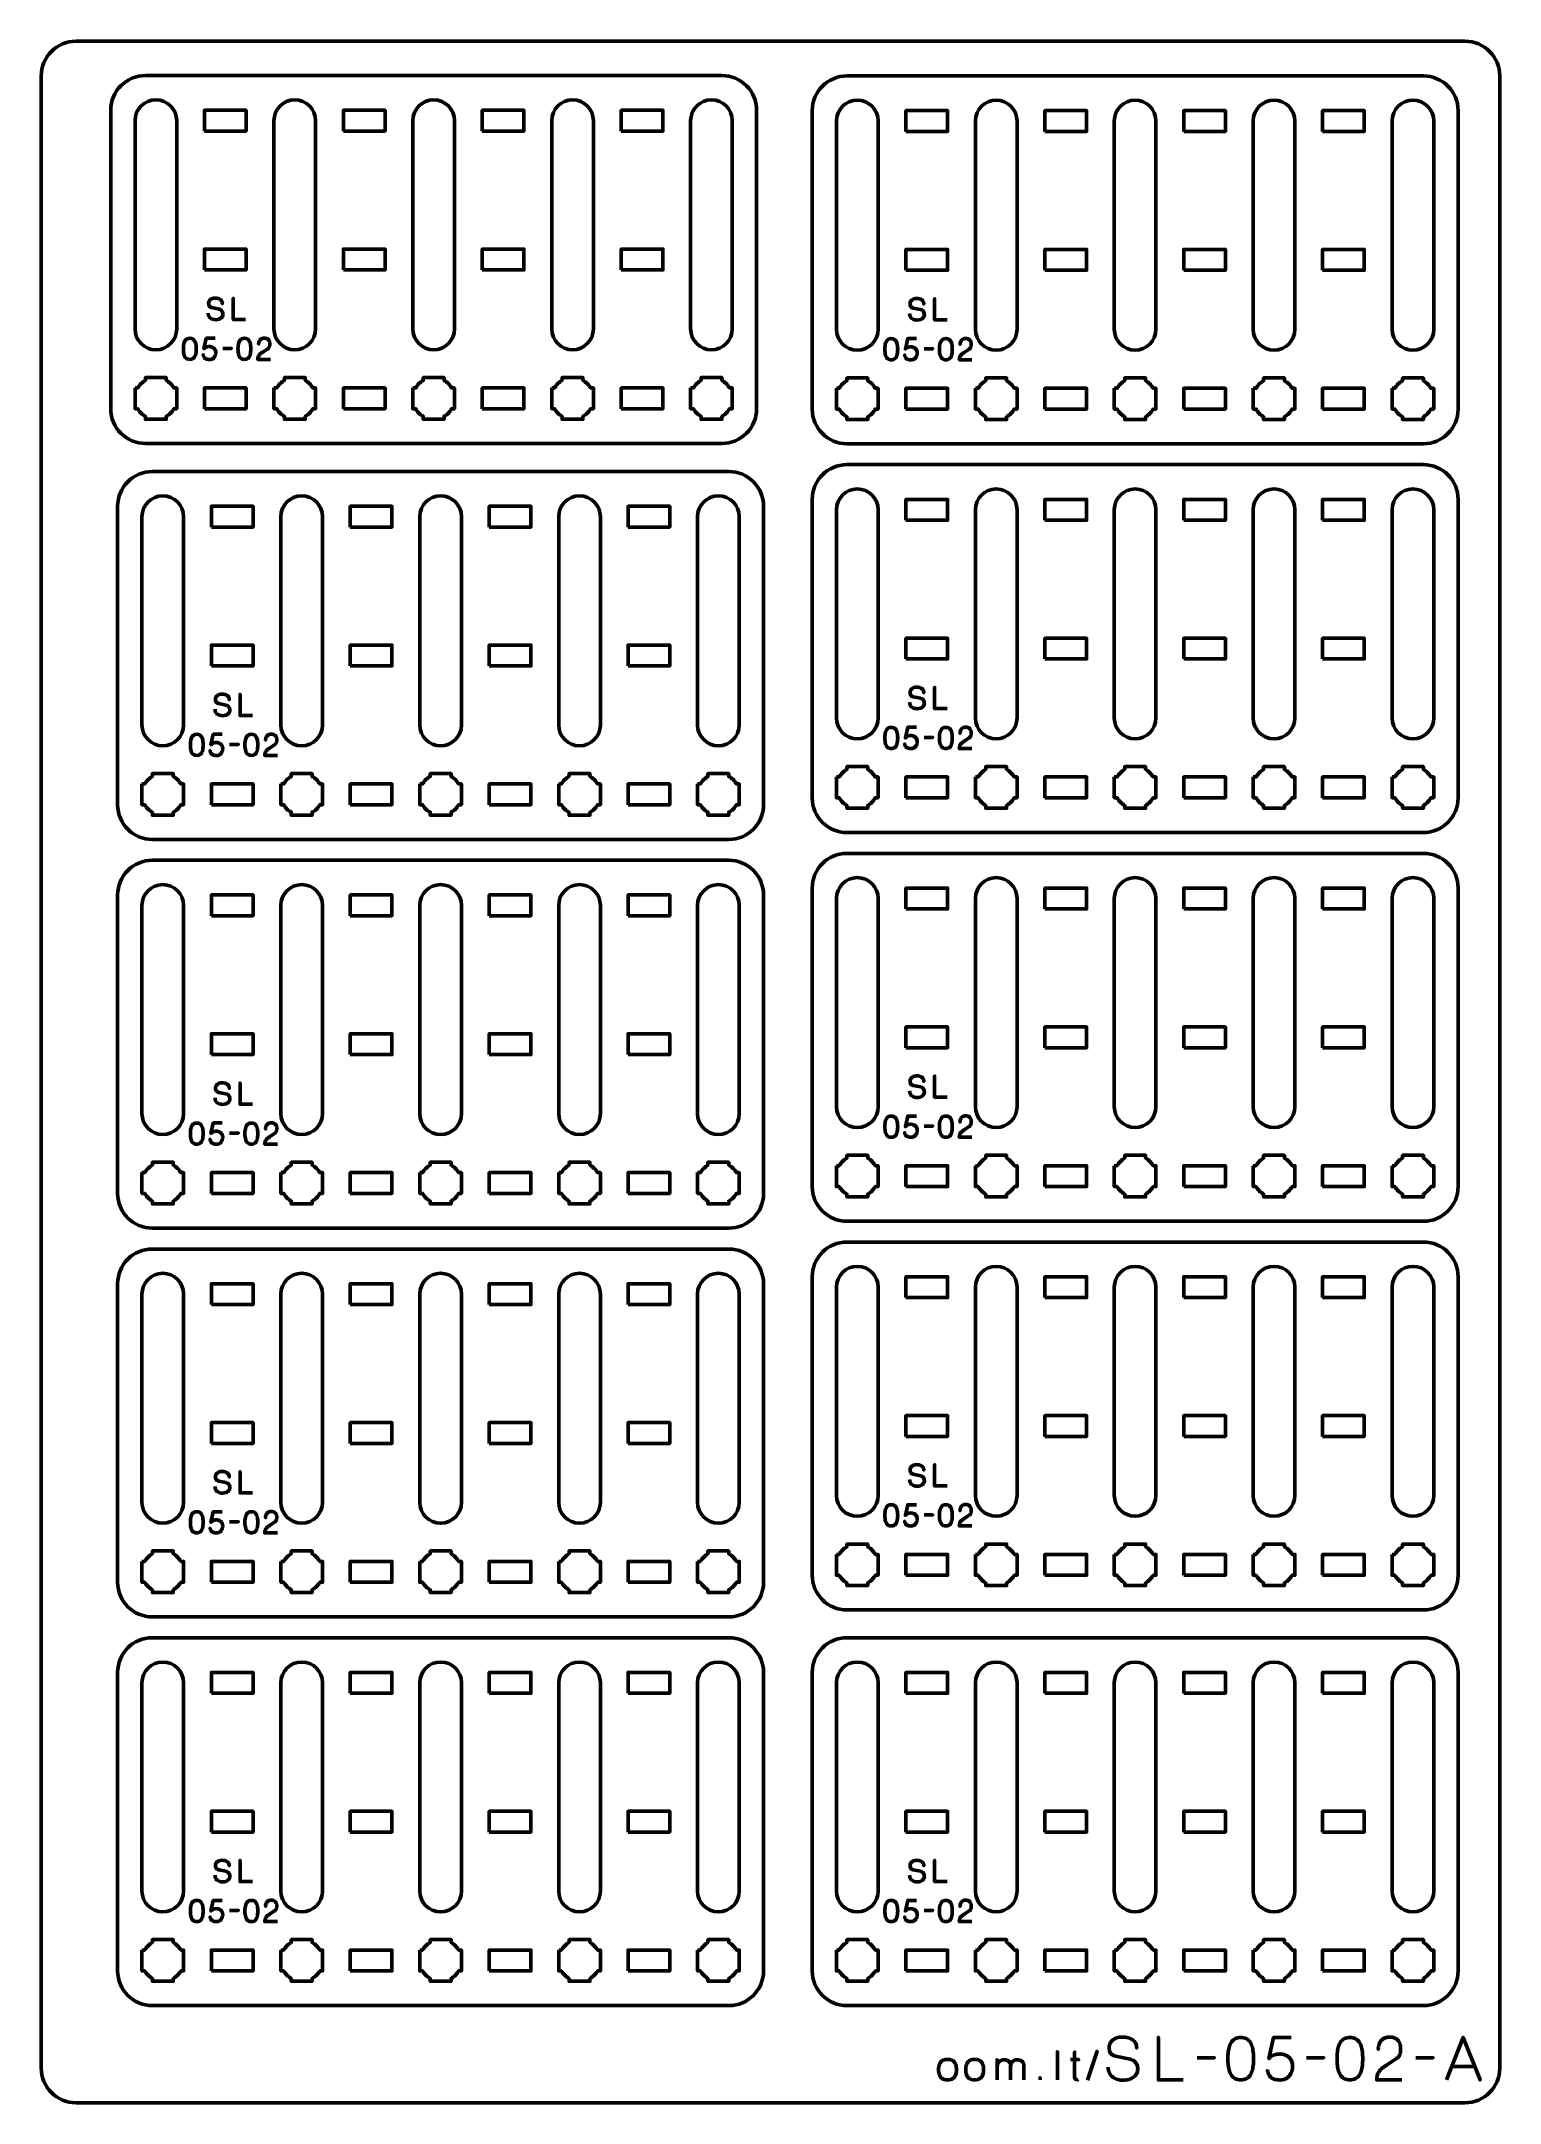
# Model space of a CAD drawing. Header units: centimetres. Extents: x -21 to 0, y -29.7 to 0.
import ezdxf

# ---------------------------------------------------------------- set-up
doc = ezdxf.new("R2010")
doc.units = ezdxf.units.CM
doc.header["$MEASUREMENT"] = 0
doc.layers.add('Layer 1', color=7, linetype='Continuous')

msp = doc.modelspace()

# ---------------------------------------------------------------- linework, layer by layer
at = {"layer": 'Layer 1', "lineweight": 53}
for points in [[(-18.65, -1.29484), (-18.05, -1.29484), (-18.05, -0.99484), (-18.65, -0.99484), (-18.65, -1.29484)], [(-16.65, -1.29484), (-16.05, -1.29484), (-16.05, -0.99484), (-16.65, -0.99484), (-16.65, -1.29484)], [(-14.65, -1.29484), (-14.05, -1.29484), (-14.05, -0.99484), (-14.65, -0.99484), (-14.65, -1.29484)], [(-12.65, -1.29484), (-12.05, -1.29484), (-12.05, -0.99484), (-12.65, -0.99484), (-12.65, -1.29484)], [(-8.55, -1.3), (-7.95, -1.3), (-7.95, -1), (-8.55, -1), (-8.55, -1.3)], [(-6.55, -1.3), (-5.95, -1.3), (-5.95, -1), (-6.55, -1), (-6.55, -1.3)], [(-4.55, -1.3), (-3.95, -1.3), (-3.95, -1), (-4.55, -1), (-4.55, -1.3)], [(-2.55, -1.3), (-1.95, -1.3), (-1.95, -1), (-2.55, -1), (-2.55, -1.3)], [(-18.65, -3.29484), (-18.05, -3.29484), (-18.05, -2.99484), (-18.65, -2.99484), (-18.65, -3.29484)], [(-16.65, -3.29484), (-16.05, -3.29484), (-16.05, -2.99484), (-16.65, -2.99484), (-16.65, -3.29484)], [(-14.65, -3.29484), (-14.05, -3.29484), (-14.05, -2.99484), (-14.65, -2.99484), (-14.65, -3.29484)], [(-12.65, -3.29484), (-12.05, -3.29484), (-12.05, -2.99484), (-12.65, -2.99484), (-12.65, -3.29484)], [(-8.55, -3.3), (-7.95, -3.3), (-7.95, -3), (-8.55, -3), (-8.55, -3.3)], [(-6.55, -3.3), (-5.95, -3.3), (-5.95, -3), (-6.55, -3), (-6.55, -3.3)], [(-4.55, -3.3), (-3.95, -3.3), (-3.95, -3), (-4.55, -3), (-4.55, -3.3)], [(-2.55, -3.3), (-1.95, -3.3), (-1.95, -3), (-2.55, -3), (-2.55, -3.3)], [(-18.65, -5.29484), (-18.05, -5.29484), (-18.05, -4.99484), (-18.65, -4.99484), (-18.65, -5.29484)], [(-16.65, -5.29484), (-16.05, -5.29484), (-16.05, -4.99484), (-16.65, -4.99484), (-16.65, -5.29484)], [(-14.65, -5.29484), (-14.05, -5.29484), (-14.05, -4.99484), (-14.65, -4.99484), (-14.65, -5.29484)], [(-12.65, -5.29484), (-12.05, -5.29484), (-12.05, -4.99484), (-12.65, -4.99484), (-12.65, -5.29484)], [(-8.55, -5.3), (-7.95, -5.3), (-7.95, -5), (-8.55, -5), (-8.55, -5.3)], [(-6.55, -5.3), (-5.95, -5.3), (-5.95, -5), (-6.55, -5), (-6.55, -5.3)], [(-4.55, -5.3), (-3.95, -5.3), (-3.95, -5), (-4.55, -5), (-4.55, -5.3)], [(-2.55, -5.3), (-1.95, -5.3), (-1.95, -5), (-2.55, -5), (-2.55, -5.3)], [(-18.55, -7), (-17.95, -7), (-17.95, -6.7), (-18.55, -6.7), (-18.55, -7)], [(-16.55, -7), (-15.95, -7), (-15.95, -6.7), (-16.55, -6.7), (-16.55, -7)], [(-14.55, -7), (-13.95, -7), (-13.95, -6.7), (-14.55, -6.7), (-14.55, -7)], [(-12.55, -7), (-11.95, -7), (-11.95, -6.7), (-12.55, -6.7), (-12.55, -7)], [(-8.55, -6.9), (-7.95, -6.9), (-7.95, -6.6), (-8.55, -6.6), (-8.55, -6.9)], [(-6.55, -6.9), (-5.95, -6.9), (-5.95, -6.6), (-6.55, -6.6), (-6.55, -6.9)], [(-4.55, -6.9), (-3.95, -6.9), (-3.95, -6.6), (-4.55, -6.6), (-4.55, -6.9)], [(-2.55, -6.9), (-1.95, -6.9), (-1.95, -6.6), (-2.55, -6.6), (-2.55, -6.9)], [(-8.55, -8.9), (-7.95, -8.9), (-7.95, -8.6), (-8.55, -8.6), (-8.55, -8.9)], [(-6.55, -8.9), (-5.95, -8.9), (-5.95, -8.6), (-6.55, -8.6), (-6.55, -8.9)], [(-4.55, -8.9), (-3.95, -8.9), (-3.95, -8.6), (-4.55, -8.6), (-4.55, -8.9)], [(-2.55, -8.9), (-1.95, -8.9), (-1.95, -8.6), (-2.55, -8.6), (-2.55, -8.9)], [(-18.55, -9), (-17.95, -9), (-17.95, -8.7), (-18.55, -8.7), (-18.55, -9)], [(-16.55, -9), (-15.95, -9), (-15.95, -8.7), (-16.55, -8.7), (-16.55, -9)], [(-14.55, -9), (-13.95, -9), (-13.95, -8.7), (-14.55, -8.7), (-14.55, -9)], [(-12.55, -9), (-11.95, -9), (-11.95, -8.7), (-12.55, -8.7), (-12.55, -9)], [(-8.55, -10.9), (-7.95, -10.9), (-7.95, -10.6), (-8.55, -10.6), (-8.55, -10.9)], [(-6.55, -10.9), (-5.95, -10.9), (-5.95, -10.6), (-6.55, -10.6), (-6.55, -10.9)], [(-4.55, -10.9), (-3.95, -10.9), (-3.95, -10.6), (-4.55, -10.6), (-4.55, -10.9)], [(-2.55, -10.9), (-1.95, -10.9), (-1.95, -10.6), (-2.55, -10.6), (-2.55, -10.9)], [(-18.55, -11), (-17.95, -11), (-17.95, -10.7), (-18.55, -10.7), (-18.55, -11)], [(-16.55, -11), (-15.95, -11), (-15.95, -10.7), (-16.55, -10.7), (-16.55, -11)], [(-14.55, -11), (-13.95, -11), (-13.95, -10.7), (-14.55, -10.7), (-14.55, -11)], [(-12.55, -11), (-11.95, -11), (-11.95, -10.7), (-12.55, -10.7), (-12.55, -11)], [(-18.55, -12.6), (-17.95, -12.6), (-17.95, -12.3), (-18.55, -12.3), (-18.55, -12.6)], [(-16.55, -12.6), (-15.95, -12.6), (-15.95, -12.3), (-16.55, -12.3), (-16.55, -12.6)], [(-14.55, -12.6), (-13.95, -12.6), (-13.95, -12.3), (-14.55, -12.3), (-14.55, -12.6)], [(-12.55, -12.6), (-11.95, -12.6), (-11.95, -12.3), (-12.55, -12.3), (-12.55, -12.6)], [(-8.55, -12.5), (-7.95, -12.5), (-7.95, -12.2), (-8.55, -12.2), (-8.55, -12.5)], [(-6.55, -12.5), (-5.95, -12.5), (-5.95, -12.2), (-6.55, -12.2), (-6.55, -12.5)], [(-4.55, -12.5), (-3.95, -12.5), (-3.95, -12.2), (-4.55, -12.2), (-4.55, -12.5)], [(-2.55, -12.5), (-1.95, -12.5), (-1.95, -12.2), (-2.55, -12.2), (-2.55, -12.5)], [(-8.55, -14.5), (-7.95, -14.5), (-7.95, -14.2), (-8.55, -14.2), (-8.55, -14.5)], [(-6.55, -14.5), (-5.95, -14.5), (-5.95, -14.2), (-6.55, -14.2), (-6.55, -14.5)], [(-4.55, -14.5), (-3.95, -14.5), (-3.95, -14.2), (-4.55, -14.2), (-4.55, -14.5)], [(-2.55, -14.5), (-1.95, -14.5), (-1.95, -14.2), (-2.55, -14.2), (-2.55, -14.5)], [(-18.55, -14.6), (-17.95, -14.6), (-17.95, -14.3), (-18.55, -14.3), (-18.55, -14.6)], [(-16.55, -14.6), (-15.95, -14.6), (-15.95, -14.3), (-16.55, -14.3), (-16.55, -14.6)], [(-14.55, -14.6), (-13.95, -14.6), (-13.95, -14.3), (-14.55, -14.3), (-14.55, -14.6)], [(-12.55, -14.6), (-11.95, -14.6), (-11.95, -14.3), (-12.55, -14.3), (-12.55, -14.6)], [(-18.55, -16.6), (-17.95, -16.6), (-17.95, -16.3), (-18.55, -16.3), (-18.55, -16.6)], [(-16.55, -16.6), (-15.95, -16.6), (-15.95, -16.3), (-16.55, -16.3), (-16.55, -16.6)], [(-14.55, -16.6), (-13.95, -16.6), (-13.95, -16.3), (-14.55, -16.3), (-14.55, -16.6)], [(-12.55, -16.6), (-11.95, -16.6), (-11.95, -16.3), (-12.55, -16.3), (-12.55, -16.6)], [(-8.55, -16.5), (-7.95, -16.5), (-7.95, -16.2), (-8.55, -16.2), (-8.55, -16.5)], [(-6.55, -16.5), (-5.95, -16.5), (-5.95, -16.2), (-6.55, -16.2), (-6.55, -16.5)], [(-4.55, -16.5), (-3.95, -16.5), (-3.95, -16.2), (-4.55, -16.2), (-4.55, -16.5)], [(-2.55, -16.5), (-1.95, -16.5), (-1.95, -16.2), (-2.55, -16.2), (-2.55, -16.5)], [(-8.55, -18.1), (-7.95, -18.1), (-7.95, -17.8), (-8.55, -17.8), (-8.55, -18.1)], [(-6.55, -18.1), (-5.95, -18.1), (-5.95, -17.8), (-6.55, -17.8), (-6.55, -18.1)], [(-4.55, -18.1), (-3.95, -18.1), (-3.95, -17.8), (-4.55, -17.8), (-4.55, -18.1)], [(-2.55, -18.1), (-1.95, -18.1), (-1.95, -17.8), (-2.55, -17.8), (-2.55, -18.1)], [(-18.55, -18.2), (-17.95, -18.2), (-17.95, -17.9), (-18.55, -17.9), (-18.55, -18.2)], [(-16.55, -18.2), (-15.95, -18.2), (-15.95, -17.9), (-16.55, -17.9), (-16.55, -18.2)], [(-14.55, -18.2), (-13.95, -18.2), (-13.95, -17.9), (-14.55, -17.9), (-14.55, -18.2)], [(-12.55, -18.2), (-11.95, -18.2), (-11.95, -17.9), (-12.55, -17.9), (-12.55, -18.2)], [(-8.55, -20.1), (-7.95, -20.1), (-7.95, -19.8), (-8.55, -19.8), (-8.55, -20.1)], [(-6.55, -20.1), (-5.95, -20.1), (-5.95, -19.8), (-6.55, -19.8), (-6.55, -20.1)], [(-4.55, -20.1), (-3.95, -20.1), (-3.95, -19.8), (-4.55, -19.8), (-4.55, -20.1)], [(-2.55, -20.1), (-1.95, -20.1), (-1.95, -19.8), (-2.55, -19.8), (-2.55, -20.1)], [(-18.55, -20.2), (-17.95, -20.2), (-17.95, -19.9), (-18.55, -19.9), (-18.55, -20.2)], [(-16.55, -20.2), (-15.95, -20.2), (-15.95, -19.9), (-16.55, -19.9), (-16.55, -20.2)], [(-14.55, -20.2), (-13.95, -20.2), (-13.95, -19.9), (-14.55, -19.9), (-14.55, -20.2)], [(-12.55, -20.2), (-11.95, -20.2), (-11.95, -19.9), (-12.55, -19.9), (-12.55, -20.2)], [(-18.55, -22.2), (-17.95, -22.2), (-17.95, -21.9), (-18.55, -21.9), (-18.55, -22.2)], [(-16.55, -22.2), (-15.95, -22.2), (-15.95, -21.9), (-16.55, -21.9), (-16.55, -22.2)], [(-14.55, -22.2), (-13.95, -22.2), (-13.95, -21.9), (-14.55, -21.9), (-14.55, -22.2)], [(-12.55, -22.2), (-11.95, -22.2), (-11.95, -21.9), (-12.55, -21.9), (-12.55, -22.2)], [(-8.55, -22.1), (-7.95, -22.1), (-7.95, -21.8), (-8.55, -21.8), (-8.55, -22.1)], [(-6.55, -22.1), (-5.95, -22.1), (-5.95, -21.8), (-6.55, -21.8), (-6.55, -22.1)], [(-4.55, -22.1), (-3.95, -22.1), (-3.95, -21.8), (-4.55, -21.8), (-4.55, -22.1)], [(-2.55, -22.1), (-1.95, -22.1), (-1.95, -21.8), (-2.55, -21.8), (-2.55, -22.1)], [(-18.55, -23.8), (-17.95, -23.8), (-17.95, -23.5), (-18.55, -23.5), (-18.55, -23.8)], [(-16.55, -23.8), (-15.95, -23.8), (-15.95, -23.5), (-16.55, -23.5), (-16.55, -23.8)], [(-14.55, -23.8), (-13.95, -23.8), (-13.95, -23.5), (-14.55, -23.5), (-14.55, -23.8)], [(-12.55, -23.8), (-11.95, -23.8), (-11.95, -23.5), (-12.55, -23.5), (-12.55, -23.8)], [(-8.55, -23.8), (-7.95, -23.8), (-7.95, -23.5), (-8.55, -23.5), (-8.55, -23.8)], [(-6.55, -23.8), (-5.95, -23.8), (-5.95, -23.5), (-6.55, -23.5), (-6.55, -23.8)], [(-4.55, -23.8), (-3.95, -23.8), (-3.95, -23.5), (-4.55, -23.5), (-4.55, -23.8)], [(-2.55, -23.8), (-1.95, -23.8), (-1.95, -23.5), (-2.55, -23.5), (-2.55, -23.8)], [(-18.55, -25.8), (-17.95, -25.8), (-17.95, -25.5), (-18.55, -25.5), (-18.55, -25.8)], [(-16.55, -25.8), (-15.95, -25.8), (-15.95, -25.5), (-16.55, -25.5), (-16.55, -25.8)], [(-14.55, -25.8), (-13.95, -25.8), (-13.95, -25.5), (-14.55, -25.5), (-14.55, -25.8)], [(-12.55, -25.8), (-11.95, -25.8), (-11.95, -25.5), (-12.55, -25.5), (-12.55, -25.8)], [(-8.55, -25.8), (-7.95, -25.8), (-7.95, -25.5), (-8.55, -25.5), (-8.55, -25.8)], [(-6.55, -25.8), (-5.95, -25.8), (-5.95, -25.5), (-6.55, -25.5), (-6.55, -25.8)], [(-4.55, -25.8), (-3.95, -25.8), (-3.95, -25.5), (-4.55, -25.5), (-4.55, -25.8)], [(-2.55, -25.8), (-1.95, -25.8), (-1.95, -25.5), (-2.55, -25.5), (-2.55, -25.8)], [(-18.55, -27.8), (-17.95, -27.8), (-17.95, -27.5), (-18.55, -27.5), (-18.55, -27.8)], [(-16.55, -27.8), (-15.95, -27.8), (-15.95, -27.5), (-16.55, -27.5), (-16.55, -27.8)], [(-14.55, -27.8), (-13.95, -27.8), (-13.95, -27.5), (-14.55, -27.5), (-14.55, -27.8)], [(-12.55, -27.8), (-11.95, -27.8), (-11.95, -27.5), (-12.55, -27.5), (-12.55, -27.8)], [(-8.55, -27.8), (-7.95, -27.8), (-7.95, -27.5), (-8.55, -27.5), (-8.55, -27.8)], [(-6.55, -27.8), (-5.95, -27.8), (-5.95, -27.5), (-6.55, -27.5), (-6.55, -27.8)], [(-4.55, -27.8), (-3.95, -27.8), (-3.95, -27.5), (-4.55, -27.5), (-4.55, -27.8)], [(-2.55, -27.8), (-1.95, -27.8), (-1.95, -27.5), (-2.55, -27.5), (-2.55, -27.8)]]:
    msp.add_lwpolyline(points, close=True, dxfattribs=at)
at = {"layer": 'Layer 1', "color": 1, "lineweight": 53}
msp.add_open_spline([(-21.00003, -29.19995), (-21.00003, -29.19995), (-21.00003, -0.49992), (-21.00003, -0.49992), (-21.00003, -0.49992), (-21.00003, -0.22295), (-20.77694, 0.00004), (-20.49994, 0.00004), (-20.49994, 0.00004), (-20.49994, 0.00004), (-0.50008, 0.00004), (-0.50008, 0.00004), (-0.50008, 0.00004), (-0.22294, 0.00004), (0.00002, -0.22295), (0.00002, -0.49992), (0.00002, -0.49992), (0.00002, -0.49992), (0.00002, -29.19995), (0.00002, -29.19995), (0.00002, -29.19995), (0.00002, -29.47695), (-0.22294, -29.70004), (-0.50008, -29.70004), (-0.50008, -29.70004), (-0.50008, -29.70004), (-20.49994, -29.70004), (-20.49994, -29.70004), (-20.49994, -29.70004), (-20.77694, -29.70004), (-21.00003, -29.47695), (-21.00003, -29.19995)], degree=3, knots=[0, 0, 0, 0, 0.125, 0.125, 0.125, 0.125, 0.25, 0.25, 0.25, 0.25, 0.375, 0.375, 0.375, 0.375, 0.5, 0.5, 0.5, 0.5, 0.625, 0.625, 0.625, 0.625, 0.75, 0.75, 0.75, 0.75, 0.875, 0.875, 0.875, 0.875, 1, 1, 1, 1], dxfattribs=at)
at = {"layer": 'Layer 1', "color": 3, "lineweight": 53}
for points in [[(-20, -5.29484), (-20, -5.29484), (-20, -0.99484), (-20, -0.99484), (-20, -0.99484), (-20, -0.71875), (-19.77609, -0.49484), (-19.5, -0.49484), (-19.5, -0.49484), (-19.5, -0.49484), (-11.2, -0.49484), (-11.2, -0.49484), (-11.2, -0.49484), (-10.92391, -0.49484), (-10.7, -0.71875), (-10.7, -0.99484), (-10.7, -0.99484), (-10.7, -0.99484), (-10.7, -5.29484), (-10.7, -5.29484), (-10.7, -5.29484), (-10.7, -5.57093), (-10.92391, -5.79484), (-11.2, -5.79484), (-11.2, -5.79484), (-11.2, -5.79484), (-19.5, -5.79484), (-19.5, -5.79484), (-19.5, -5.79484), (-19.77609, -5.79484), (-20, -5.57093), (-20, -5.29484)], [(-9.9, -5.3), (-9.9, -5.3), (-9.9, -1), (-9.9, -1), (-9.9, -1), (-9.9, -0.72391), (-9.67609, -0.5), (-9.4, -0.5), (-9.4, -0.5), (-9.4, -0.5), (-1.1, -0.5), (-1.1, -0.5), (-1.1, -0.5), (-0.82391, -0.5), (-0.6, -0.72391), (-0.6, -1), (-0.6, -1), (-0.6, -1), (-0.6, -5.3), (-0.6, -5.3), (-0.6, -5.3), (-0.6, -5.57609), (-0.82391, -5.8), (-1.1, -5.8), (-1.1, -5.8), (-1.1, -5.8), (-9.4, -5.8), (-9.4, -5.8), (-9.4, -5.8), (-9.67609, -5.8), (-9.9, -5.57609), (-9.9, -5.3)], [(-19.9, -11), (-19.9, -11), (-19.9, -6.7), (-19.9, -6.7), (-19.9, -6.7), (-19.9, -6.42391), (-19.67609, -6.2), (-19.4, -6.2), (-19.4, -6.2), (-19.4, -6.2), (-11.1, -6.2), (-11.1, -6.2), (-11.1, -6.2), (-10.82391, -6.2), (-10.6, -6.42391), (-10.6, -6.7), (-10.6, -6.7), (-10.6, -6.7), (-10.6, -11), (-10.6, -11), (-10.6, -11), (-10.6, -11.27609), (-10.82391, -11.5), (-11.1, -11.5), (-11.1, -11.5), (-11.1, -11.5), (-19.4, -11.5), (-19.4, -11.5), (-19.4, -11.5), (-19.67609, -11.5), (-19.9, -11.27609), (-19.9, -11)], [(-9.9, -10.9), (-9.9, -10.9), (-9.9, -6.6), (-9.9, -6.6), (-9.9, -6.6), (-9.9, -6.32391), (-9.67609, -6.1), (-9.4, -6.1), (-9.4, -6.1), (-9.4, -6.1), (-1.1, -6.1), (-1.1, -6.1), (-1.1, -6.1), (-0.82391, -6.1), (-0.6, -6.32391), (-0.6, -6.6), (-0.6, -6.6), (-0.6, -6.6), (-0.6, -10.9), (-0.6, -10.9), (-0.6, -10.9), (-0.6, -11.17609), (-0.82391, -11.4), (-1.1, -11.4), (-1.1, -11.4), (-1.1, -11.4), (-9.4, -11.4), (-9.4, -11.4), (-9.4, -11.4), (-9.67609, -11.4), (-9.9, -11.17609), (-9.9, -10.9)], [(-19.9, -16.6), (-19.9, -16.6), (-19.9, -12.3), (-19.9, -12.3), (-19.9, -12.3), (-19.9, -12.02391), (-19.67609, -11.8), (-19.4, -11.8), (-19.4, -11.8), (-19.4, -11.8), (-11.1, -11.8), (-11.1, -11.8), (-11.1, -11.8), (-10.82391, -11.8), (-10.6, -12.02391), (-10.6, -12.3), (-10.6, -12.3), (-10.6, -12.3), (-10.6, -16.6), (-10.6, -16.6), (-10.6, -16.6), (-10.6, -16.87609), (-10.82391, -17.1), (-11.1, -17.1), (-11.1, -17.1), (-11.1, -17.1), (-19.4, -17.1), (-19.4, -17.1), (-19.4, -17.1), (-19.67609, -17.1), (-19.9, -16.87609), (-19.9, -16.6)], [(-9.9, -16.5), (-9.9, -16.5), (-9.9, -12.2), (-9.9, -12.2), (-9.9, -12.2), (-9.9, -11.92391), (-9.67609, -11.7), (-9.4, -11.7), (-9.4, -11.7), (-9.4, -11.7), (-1.1, -11.7), (-1.1, -11.7), (-1.1, -11.7), (-0.82391, -11.7), (-0.6, -11.92391), (-0.6, -12.2), (-0.6, -12.2), (-0.6, -12.2), (-0.6, -16.5), (-0.6, -16.5), (-0.6, -16.5), (-0.6, -16.77609), (-0.82391, -17), (-1.1, -17), (-1.1, -17), (-1.1, -17), (-9.4, -17), (-9.4, -17), (-9.4, -17), (-9.67609, -17), (-9.9, -16.77609), (-9.9, -16.5)], [(-19.9, -22.2), (-19.9, -22.2), (-19.9, -17.9), (-19.9, -17.9), (-19.9, -17.9), (-19.9, -17.62391), (-19.67609, -17.4), (-19.4, -17.4), (-19.4, -17.4), (-19.4, -17.4), (-11.1, -17.4), (-11.1, -17.4), (-11.1, -17.4), (-10.82391, -17.4), (-10.6, -17.62391), (-10.6, -17.9), (-10.6, -17.9), (-10.6, -17.9), (-10.6, -22.2), (-10.6, -22.2), (-10.6, -22.2), (-10.6, -22.47609), (-10.82391, -22.7), (-11.1, -22.7), (-11.1, -22.7), (-11.1, -22.7), (-19.4, -22.7), (-19.4, -22.7), (-19.4, -22.7), (-19.67609, -22.7), (-19.9, -22.47609), (-19.9, -22.2)], [(-9.9, -22.1), (-9.9, -22.1), (-9.9, -17.8), (-9.9, -17.8), (-9.9, -17.8), (-9.9, -17.52391), (-9.67609, -17.3), (-9.4, -17.3), (-9.4, -17.3), (-9.4, -17.3), (-1.1, -17.3), (-1.1, -17.3), (-1.1, -17.3), (-0.82391, -17.3), (-0.6, -17.52391), (-0.6, -17.8), (-0.6, -17.8), (-0.6, -17.8), (-0.6, -22.1), (-0.6, -22.1), (-0.6, -22.1), (-0.6, -22.37609), (-0.82391, -22.6), (-1.1, -22.6), (-1.1, -22.6), (-1.1, -22.6), (-9.4, -22.6), (-9.4, -22.6), (-9.4, -22.6), (-9.67609, -22.6), (-9.9, -22.37609), (-9.9, -22.1)], [(-19.9, -27.8), (-19.9, -27.8), (-19.9, -23.5), (-19.9, -23.5), (-19.9, -23.5), (-19.9, -23.22391), (-19.67609, -23), (-19.4, -23), (-19.4, -23), (-19.4, -23), (-11.1, -23), (-11.1, -23), (-11.1, -23), (-10.82391, -23), (-10.6, -23.22391), (-10.6, -23.5), (-10.6, -23.5), (-10.6, -23.5), (-10.6, -27.8), (-10.6, -27.8), (-10.6, -27.8), (-10.6, -28.07609), (-10.82391, -28.3), (-11.1, -28.3), (-11.1, -28.3), (-11.1, -28.3), (-19.4, -28.3), (-19.4, -28.3), (-19.4, -28.3), (-19.67609, -28.3), (-19.9, -28.07609), (-19.9, -27.8)], [(-9.9, -27.8), (-9.9, -27.8), (-9.9, -23.5), (-9.9, -23.5), (-9.9, -23.5), (-9.9, -23.22391), (-9.67609, -23), (-9.4, -23), (-9.4, -23), (-9.4, -23), (-1.1, -23), (-1.1, -23), (-1.1, -23), (-0.82391, -23), (-0.6, -23.22391), (-0.6, -23.5), (-0.6, -23.5), (-0.6, -23.5), (-0.6, -27.8), (-0.6, -27.8), (-0.6, -27.8), (-0.6, -28.07609), (-0.82391, -28.3), (-1.1, -28.3), (-1.1, -28.3), (-1.1, -28.3), (-9.4, -28.3), (-9.4, -28.3), (-9.4, -28.3), (-9.67609, -28.3), (-9.9, -28.07609), (-9.9, -27.8)]]:
    msp.add_open_spline(points, degree=3, knots=[0, 0, 0, 0, 0.125, 0.125, 0.125, 0.125, 0.25, 0.25, 0.25, 0.25, 0.375, 0.375, 0.375, 0.375, 0.5, 0.5, 0.5, 0.5, 0.625, 0.625, 0.625, 0.625, 0.75, 0.75, 0.75, 0.75, 0.875, 0.875, 0.875, 0.875, 1, 1, 1, 1], dxfattribs=at)
at = {"layer": 'Layer 1', "lineweight": 53}
for points, knots in [([(-19.05, -1.14484), (-19.05, -1.14484), (-19.05, -4.14484), (-19.05, -4.14484), (-19.05, -4.14484), (-19.05, -4.31051), (-19.18433, -4.44484), (-19.35, -4.44484), (-19.35, -4.44484), (-19.51567, -4.44484), (-19.65, -4.31051), (-19.65, -4.14484), (-19.65, -4.14484), (-19.65, -4.14484), (-19.65, -1.14484), (-19.65, -1.14484), (-19.65, -1.14484), (-19.65, -0.97917), (-19.51567, -0.84484), (-19.35, -0.84484), (-19.35, -0.84484), (-19.18433, -0.84484), (-19.05, -0.97917), (-19.05, -1.14484)], [0, 0, 0, 0, 0.16666667, 0.16666667, 0.16666667, 0.16666667, 0.33333333, 0.33333333, 0.33333333, 0.33333333, 0.5, 0.5, 0.5, 0.5, 0.66666667, 0.66666667, 0.66666667, 0.66666667, 0.83333333, 0.83333333, 0.83333333, 0.83333333, 1, 1, 1, 1]), ([(-17.05, -1.14484), (-17.05, -1.14484), (-17.05, -4.14484), (-17.05, -4.14484), (-17.05, -4.14484), (-17.05, -4.31051), (-17.18433, -4.44484), (-17.35, -4.44484), (-17.35, -4.44484), (-17.51567, -4.44484), (-17.65, -4.31051), (-17.65, -4.14484), (-17.65, -4.14484), (-17.65, -4.14484), (-17.65, -1.14484), (-17.65, -1.14484), (-17.65, -1.14484), (-17.65, -0.97917), (-17.51567, -0.84484), (-17.35, -0.84484), (-17.35, -0.84484), (-17.18433, -0.84484), (-17.05, -0.97917), (-17.05, -1.14484)], [0, 0, 0, 0, 0.16666667, 0.16666667, 0.16666667, 0.16666667, 0.33333333, 0.33333333, 0.33333333, 0.33333333, 0.5, 0.5, 0.5, 0.5, 0.66666667, 0.66666667, 0.66666667, 0.66666667, 0.83333333, 0.83333333, 0.83333333, 0.83333333, 1, 1, 1, 1]), ([(-15.05, -1.14484), (-15.05, -1.14484), (-15.05, -4.14484), (-15.05, -4.14484), (-15.05, -4.14484), (-15.05, -4.31051), (-15.18433, -4.44484), (-15.35, -4.44484), (-15.35, -4.44484), (-15.51567, -4.44484), (-15.65, -4.31051), (-15.65, -4.14484), (-15.65, -4.14484), (-15.65, -4.14484), (-15.65, -1.14484), (-15.65, -1.14484), (-15.65, -1.14484), (-15.65, -0.97917), (-15.51567, -0.84484), (-15.35, -0.84484), (-15.35, -0.84484), (-15.18433, -0.84484), (-15.05, -0.97917), (-15.05, -1.14484)], [0, 0, 0, 0, 0.16666667, 0.16666667, 0.16666667, 0.16666667, 0.33333333, 0.33333333, 0.33333333, 0.33333333, 0.5, 0.5, 0.5, 0.5, 0.66666667, 0.66666667, 0.66666667, 0.66666667, 0.83333333, 0.83333333, 0.83333333, 0.83333333, 1, 1, 1, 1]), ([(-13.05, -1.14484), (-13.05, -1.14484), (-13.05, -4.14484), (-13.05, -4.14484), (-13.05, -4.14484), (-13.05, -4.31051), (-13.18433, -4.44484), (-13.35, -4.44484), (-13.35, -4.44484), (-13.51567, -4.44484), (-13.65, -4.31051), (-13.65, -4.14484), (-13.65, -4.14484), (-13.65, -4.14484), (-13.65, -1.14484), (-13.65, -1.14484), (-13.65, -1.14484), (-13.65, -0.97917), (-13.51567, -0.84484), (-13.35, -0.84484), (-13.35, -0.84484), (-13.18433, -0.84484), (-13.05, -0.97917), (-13.05, -1.14484)], [0, 0, 0, 0, 0.16666667, 0.16666667, 0.16666667, 0.16666667, 0.33333333, 0.33333333, 0.33333333, 0.33333333, 0.5, 0.5, 0.5, 0.5, 0.66666667, 0.66666667, 0.66666667, 0.66666667, 0.83333333, 0.83333333, 0.83333333, 0.83333333, 1, 1, 1, 1]), ([(-11.05, -1.14484), (-11.05, -1.14484), (-11.05, -4.14484), (-11.05, -4.14484), (-11.05, -4.14484), (-11.05, -4.31051), (-11.18433, -4.44484), (-11.35, -4.44484), (-11.35, -4.44484), (-11.51567, -4.44484), (-11.65, -4.31051), (-11.65, -4.14484), (-11.65, -4.14484), (-11.65, -4.14484), (-11.65, -1.14484), (-11.65, -1.14484), (-11.65, -1.14484), (-11.65, -0.97917), (-11.51567, -0.84484), (-11.35, -0.84484), (-11.35, -0.84484), (-11.18433, -0.84484), (-11.05, -0.97917), (-11.05, -1.14484)], [0, 0, 0, 0, 0.16666667, 0.16666667, 0.16666667, 0.16666667, 0.33333333, 0.33333333, 0.33333333, 0.33333333, 0.5, 0.5, 0.5, 0.5, 0.66666667, 0.66666667, 0.66666667, 0.66666667, 0.83333333, 0.83333333, 0.83333333, 0.83333333, 1, 1, 1, 1]), ([(-8.95, -1.15), (-8.95, -1.15), (-8.95, -4.15), (-8.95, -4.15), (-8.95, -4.15), (-8.95, -4.31567), (-9.08433, -4.45), (-9.25, -4.45), (-9.25, -4.45), (-9.41567, -4.45), (-9.55, -4.31567), (-9.55, -4.15), (-9.55, -4.15), (-9.55, -4.15), (-9.55, -1.15), (-9.55, -1.15), (-9.55, -1.15), (-9.55, -0.98433), (-9.41567, -0.85), (-9.25, -0.85), (-9.25, -0.85), (-9.08433, -0.85), (-8.95, -0.98433), (-8.95, -1.15)], [0, 0, 0, 0, 0.16666667, 0.16666667, 0.16666667, 0.16666667, 0.33333333, 0.33333333, 0.33333333, 0.33333333, 0.5, 0.5, 0.5, 0.5, 0.66666667, 0.66666667, 0.66666667, 0.66666667, 0.83333333, 0.83333333, 0.83333333, 0.83333333, 1, 1, 1, 1]), ([(-6.95, -1.15), (-6.95, -1.15), (-6.95, -4.15), (-6.95, -4.15), (-6.95, -4.15), (-6.95, -4.31567), (-7.08433, -4.45), (-7.25, -4.45), (-7.25, -4.45), (-7.41567, -4.45), (-7.55, -4.31567), (-7.55, -4.15), (-7.55, -4.15), (-7.55, -4.15), (-7.55, -1.15), (-7.55, -1.15), (-7.55, -1.15), (-7.55, -0.98433), (-7.41567, -0.85), (-7.25, -0.85), (-7.25, -0.85), (-7.08433, -0.85), (-6.95, -0.98433), (-6.95, -1.15)], [0, 0, 0, 0, 0.16666667, 0.16666667, 0.16666667, 0.16666667, 0.33333333, 0.33333333, 0.33333333, 0.33333333, 0.5, 0.5, 0.5, 0.5, 0.66666667, 0.66666667, 0.66666667, 0.66666667, 0.83333333, 0.83333333, 0.83333333, 0.83333333, 1, 1, 1, 1]), ([(-4.95, -1.15), (-4.95, -1.15), (-4.95, -4.15), (-4.95, -4.15), (-4.95, -4.15), (-4.95, -4.31567), (-5.08433, -4.45), (-5.25, -4.45), (-5.25, -4.45), (-5.41567, -4.45), (-5.55, -4.31567), (-5.55, -4.15), (-5.55, -4.15), (-5.55, -4.15), (-5.55, -1.15), (-5.55, -1.15), (-5.55, -1.15), (-5.55, -0.98433), (-5.41567, -0.85), (-5.25, -0.85), (-5.25, -0.85), (-5.08433, -0.85), (-4.95, -0.98433), (-4.95, -1.15)], [0, 0, 0, 0, 0.16666667, 0.16666667, 0.16666667, 0.16666667, 0.33333333, 0.33333333, 0.33333333, 0.33333333, 0.5, 0.5, 0.5, 0.5, 0.66666667, 0.66666667, 0.66666667, 0.66666667, 0.83333333, 0.83333333, 0.83333333, 0.83333333, 1, 1, 1, 1]), ([(-2.95, -1.15), (-2.95, -1.15), (-2.95, -4.15), (-2.95, -4.15), (-2.95, -4.15), (-2.95, -4.31567), (-3.08433, -4.45), (-3.25, -4.45), (-3.25, -4.45), (-3.41567, -4.45), (-3.55, -4.31567), (-3.55, -4.15), (-3.55, -4.15), (-3.55, -4.15), (-3.55, -1.15), (-3.55, -1.15), (-3.55, -1.15), (-3.55, -0.98433), (-3.41567, -0.85), (-3.25, -0.85), (-3.25, -0.85), (-3.08433, -0.85), (-2.95, -0.98433), (-2.95, -1.15)], [0, 0, 0, 0, 0.16666667, 0.16666667, 0.16666667, 0.16666667, 0.33333333, 0.33333333, 0.33333333, 0.33333333, 0.5, 0.5, 0.5, 0.5, 0.66666667, 0.66666667, 0.66666667, 0.66666667, 0.83333333, 0.83333333, 0.83333333, 0.83333333, 1, 1, 1, 1]), ([(-0.95, -1.15), (-0.95, -1.15), (-0.95, -4.15), (-0.95, -4.15), (-0.95, -4.15), (-0.95, -4.31567), (-1.08433, -4.45), (-1.25, -4.45), (-1.25, -4.45), (-1.41567, -4.45), (-1.55, -4.31567), (-1.55, -4.15), (-1.55, -4.15), (-1.55, -4.15), (-1.55, -1.15), (-1.55, -1.15), (-1.55, -1.15), (-1.55, -0.98433), (-1.41567, -0.85), (-1.25, -0.85), (-1.25, -0.85), (-1.08433, -0.85), (-0.95, -0.98433), (-0.95, -1.15)], [0, 0, 0, 0, 0.16666667, 0.16666667, 0.16666667, 0.16666667, 0.33333333, 0.33333333, 0.33333333, 0.33333333, 0.5, 0.5, 0.5, 0.5, 0.66666667, 0.66666667, 0.66666667, 0.66666667, 0.83333333, 0.83333333, 0.83333333, 0.83333333, 1, 1, 1, 1]), ([(-19.65, -4.99484), (-19.65, -4.99484), (-19.60985, -4.99484), (-19.60985, -4.99484), (-19.60985, -4.99484), (-19.5835, -4.94931), (-19.54553, -4.91134), (-19.5, -4.88499), (-19.5, -4.88499), (-19.5, -4.88499), (-19.5, -4.84484), (-19.5, -4.84484), (-19.5, -4.84484), (-19.5, -4.84484), (-19.35, -4.84484), (-19.35, -4.84484), (-19.35, -4.84484), (-19.35, -4.84484), (-19.2, -4.84484), (-19.2, -4.84484), (-19.2, -4.84484), (-19.2, -4.84484), (-19.2, -4.88499), (-19.2, -4.88499), (-19.2, -4.88499), (-19.15447, -4.91134), (-19.1165, -4.94931), (-19.09015, -4.99484), (-19.09015, -4.99484), (-19.09015, -4.99484), (-19.05, -4.99484), (-19.05, -4.99484), (-19.05, -4.99484), (-19.05, -4.99484), (-19.05, -5.14484), (-19.05, -5.14484), (-19.05, -5.14484), (-19.05, -5.14484), (-19.05, -5.29484), (-19.05, -5.29484), (-19.05, -5.29484), (-19.05, -5.29484), (-19.09015, -5.29484), (-19.09015, -5.29484), (-19.09015, -5.29484), (-19.1165, -5.34037), (-19.15447, -5.37834), (-19.2, -5.40469), (-19.2, -5.40469), (-19.2, -5.40469), (-19.2, -5.44484), (-19.2, -5.44484), (-19.2, -5.44484), (-19.2, -5.44484), (-19.35, -5.44484), (-19.35, -5.44484), (-19.35, -5.44484), (-19.35, -5.44484), (-19.5, -5.44484), (-19.5, -5.44484), (-19.5, -5.44484), (-19.5, -5.44484), (-19.5, -5.40469), (-19.5, -5.40469), (-19.5, -5.40469), (-19.54553, -5.37834), (-19.5835, -5.34037), (-19.60985, -5.29484), (-19.60985, -5.29484), (-19.60985, -5.29484), (-19.65, -5.29484), (-19.65, -5.29484), (-19.65, -5.29484), (-19.65, -5.29484), (-19.65, -5.14484), (-19.65, -5.14484), (-19.65, -5.14484), (-19.65, -5.14484), (-19.65, -4.99484), (-19.65, -4.99484)], [0, 0, 0, 0, 0.05, 0.05, 0.05, 0.05, 0.1, 0.1, 0.1, 0.1, 0.15, 0.15, 0.15, 0.15, 0.2, 0.2, 0.2, 0.2, 0.25, 0.25, 0.25, 0.25, 0.3, 0.3, 0.3, 0.3, 0.35, 0.35, 0.35, 0.35, 0.4, 0.4, 0.4, 0.4, 0.45, 0.45, 0.45, 0.45, 0.5, 0.5, 0.5, 0.5, 0.55, 0.55, 0.55, 0.55, 0.6, 0.6, 0.6, 0.6, 0.65, 0.65, 0.65, 0.65, 0.7, 0.7, 0.7, 0.7, 0.75, 0.75, 0.75, 0.75, 0.8, 0.8, 0.8, 0.8, 0.85, 0.85, 0.85, 0.85, 0.9, 0.9, 0.9, 0.9, 0.95, 0.95, 0.95, 0.95, 1, 1, 1, 1]), ([(-17.65, -4.99484), (-17.65, -4.99484), (-17.60985, -4.99484), (-17.60985, -4.99484), (-17.60985, -4.99484), (-17.5835, -4.94931), (-17.54553, -4.91134), (-17.5, -4.88499), (-17.5, -4.88499), (-17.5, -4.88499), (-17.5, -4.84484), (-17.5, -4.84484), (-17.5, -4.84484), (-17.5, -4.84484), (-17.35, -4.84484), (-17.35, -4.84484), (-17.35, -4.84484), (-17.35, -4.84484), (-17.2, -4.84484), (-17.2, -4.84484), (-17.2, -4.84484), (-17.2, -4.84484), (-17.2, -4.88499), (-17.2, -4.88499), (-17.2, -4.88499), (-17.15447, -4.91134), (-17.1165, -4.94931), (-17.09015, -4.99484), (-17.09015, -4.99484), (-17.09015, -4.99484), (-17.05, -4.99484), (-17.05, -4.99484), (-17.05, -4.99484), (-17.05, -4.99484), (-17.05, -5.14484), (-17.05, -5.14484), (-17.05, -5.14484), (-17.05, -5.14484), (-17.05, -5.29484), (-17.05, -5.29484), (-17.05, -5.29484), (-17.05, -5.29484), (-17.09015, -5.29484), (-17.09015, -5.29484), (-17.09015, -5.29484), (-17.1165, -5.34037), (-17.15447, -5.37834), (-17.2, -5.40469), (-17.2, -5.40469), (-17.2, -5.40469), (-17.2, -5.44484), (-17.2, -5.44484), (-17.2, -5.44484), (-17.2, -5.44484), (-17.35, -5.44484), (-17.35, -5.44484), (-17.35, -5.44484), (-17.35, -5.44484), (-17.5, -5.44484), (-17.5, -5.44484), (-17.5, -5.44484), (-17.5, -5.44484), (-17.5, -5.40469), (-17.5, -5.40469), (-17.5, -5.40469), (-17.54553, -5.37834), (-17.5835, -5.34037), (-17.60985, -5.29484), (-17.60985, -5.29484), (-17.60985, -5.29484), (-17.65, -5.29484), (-17.65, -5.29484), (-17.65, -5.29484), (-17.65, -5.29484), (-17.65, -5.14484), (-17.65, -5.14484), (-17.65, -5.14484), (-17.65, -5.14484), (-17.65, -4.99484), (-17.65, -4.99484)], [0, 0, 0, 0, 0.05, 0.05, 0.05, 0.05, 0.1, 0.1, 0.1, 0.1, 0.15, 0.15, 0.15, 0.15, 0.2, 0.2, 0.2, 0.2, 0.25, 0.25, 0.25, 0.25, 0.3, 0.3, 0.3, 0.3, 0.35, 0.35, 0.35, 0.35, 0.4, 0.4, 0.4, 0.4, 0.45, 0.45, 0.45, 0.45, 0.5, 0.5, 0.5, 0.5, 0.55, 0.55, 0.55, 0.55, 0.6, 0.6, 0.6, 0.6, 0.65, 0.65, 0.65, 0.65, 0.7, 0.7, 0.7, 0.7, 0.75, 0.75, 0.75, 0.75, 0.8, 0.8, 0.8, 0.8, 0.85, 0.85, 0.85, 0.85, 0.9, 0.9, 0.9, 0.9, 0.95, 0.95, 0.95, 0.95, 1, 1, 1, 1]), ([(-15.65, -4.99484), (-15.65, -4.99484), (-15.60985, -4.99484), (-15.60985, -4.99484), (-15.60985, -4.99484), (-15.5835, -4.94931), (-15.54553, -4.91134), (-15.5, -4.88499), (-15.5, -4.88499), (-15.5, -4.88499), (-15.5, -4.84484), (-15.5, -4.84484), (-15.5, -4.84484), (-15.5, -4.84484), (-15.35, -4.84484), (-15.35, -4.84484), (-15.35, -4.84484), (-15.35, -4.84484), (-15.2, -4.84484), (-15.2, -4.84484), (-15.2, -4.84484), (-15.2, -4.84484), (-15.2, -4.88499), (-15.2, -4.88499), (-15.2, -4.88499), (-15.15447, -4.91134), (-15.1165, -4.94931), (-15.09015, -4.99484), (-15.09015, -4.99484), (-15.09015, -4.99484), (-15.05, -4.99484), (-15.05, -4.99484), (-15.05, -4.99484), (-15.05, -4.99484), (-15.05, -5.14484), (-15.05, -5.14484), (-15.05, -5.14484), (-15.05, -5.14484), (-15.05, -5.29484), (-15.05, -5.29484), (-15.05, -5.29484), (-15.05, -5.29484), (-15.09015, -5.29484), (-15.09015, -5.29484), (-15.09015, -5.29484), (-15.1165, -5.34037), (-15.15447, -5.37834), (-15.2, -5.40469), (-15.2, -5.40469), (-15.2, -5.40469), (-15.2, -5.44484), (-15.2, -5.44484), (-15.2, -5.44484), (-15.2, -5.44484), (-15.35, -5.44484), (-15.35, -5.44484), (-15.35, -5.44484), (-15.35, -5.44484), (-15.5, -5.44484), (-15.5, -5.44484), (-15.5, -5.44484), (-15.5, -5.44484), (-15.5, -5.40469), (-15.5, -5.40469), (-15.5, -5.40469), (-15.54553, -5.37834), (-15.5835, -5.34037), (-15.60985, -5.29484), (-15.60985, -5.29484), (-15.60985, -5.29484), (-15.65, -5.29484), (-15.65, -5.29484), (-15.65, -5.29484), (-15.65, -5.29484), (-15.65, -5.14484), (-15.65, -5.14484), (-15.65, -5.14484), (-15.65, -5.14484), (-15.65, -4.99484), (-15.65, -4.99484)], [0, 0, 0, 0, 0.05, 0.05, 0.05, 0.05, 0.1, 0.1, 0.1, 0.1, 0.15, 0.15, 0.15, 0.15, 0.2, 0.2, 0.2, 0.2, 0.25, 0.25, 0.25, 0.25, 0.3, 0.3, 0.3, 0.3, 0.35, 0.35, 0.35, 0.35, 0.4, 0.4, 0.4, 0.4, 0.45, 0.45, 0.45, 0.45, 0.5, 0.5, 0.5, 0.5, 0.55, 0.55, 0.55, 0.55, 0.6, 0.6, 0.6, 0.6, 0.65, 0.65, 0.65, 0.65, 0.7, 0.7, 0.7, 0.7, 0.75, 0.75, 0.75, 0.75, 0.8, 0.8, 0.8, 0.8, 0.85, 0.85, 0.85, 0.85, 0.9, 0.9, 0.9, 0.9, 0.95, 0.95, 0.95, 0.95, 1, 1, 1, 1]), ([(-13.65, -4.99484), (-13.65, -4.99484), (-13.60985, -4.99484), (-13.60985, -4.99484), (-13.60985, -4.99484), (-13.5835, -4.94931), (-13.54553, -4.91134), (-13.5, -4.88499), (-13.5, -4.88499), (-13.5, -4.88499), (-13.5, -4.84484), (-13.5, -4.84484), (-13.5, -4.84484), (-13.5, -4.84484), (-13.35, -4.84484), (-13.35, -4.84484), (-13.35, -4.84484), (-13.35, -4.84484), (-13.2, -4.84484), (-13.2, -4.84484), (-13.2, -4.84484), (-13.2, -4.84484), (-13.2, -4.88499), (-13.2, -4.88499), (-13.2, -4.88499), (-13.15447, -4.91134), (-13.1165, -4.94931), (-13.09015, -4.99484), (-13.09015, -4.99484), (-13.09015, -4.99484), (-13.05, -4.99484), (-13.05, -4.99484), (-13.05, -4.99484), (-13.05, -4.99484), (-13.05, -5.14484), (-13.05, -5.14484), (-13.05, -5.14484), (-13.05, -5.14484), (-13.05, -5.29484), (-13.05, -5.29484), (-13.05, -5.29484), (-13.05, -5.29484), (-13.09015, -5.29484), (-13.09015, -5.29484), (-13.09015, -5.29484), (-13.1165, -5.34037), (-13.15447, -5.37834), (-13.2, -5.40469), (-13.2, -5.40469), (-13.2, -5.40469), (-13.2, -5.44484), (-13.2, -5.44484), (-13.2, -5.44484), (-13.2, -5.44484), (-13.35, -5.44484), (-13.35, -5.44484), (-13.35, -5.44484), (-13.35, -5.44484), (-13.5, -5.44484), (-13.5, -5.44484), (-13.5, -5.44484), (-13.5, -5.44484), (-13.5, -5.40469), (-13.5, -5.40469), (-13.5, -5.40469), (-13.54553, -5.37834), (-13.5835, -5.34037), (-13.60985, -5.29484), (-13.60985, -5.29484), (-13.60985, -5.29484), (-13.65, -5.29484), (-13.65, -5.29484), (-13.65, -5.29484), (-13.65, -5.29484), (-13.65, -5.14484), (-13.65, -5.14484), (-13.65, -5.14484), (-13.65, -5.14484), (-13.65, -4.99484), (-13.65, -4.99484)], [0, 0, 0, 0, 0.05, 0.05, 0.05, 0.05, 0.1, 0.1, 0.1, 0.1, 0.15, 0.15, 0.15, 0.15, 0.2, 0.2, 0.2, 0.2, 0.25, 0.25, 0.25, 0.25, 0.3, 0.3, 0.3, 0.3, 0.35, 0.35, 0.35, 0.35, 0.4, 0.4, 0.4, 0.4, 0.45, 0.45, 0.45, 0.45, 0.5, 0.5, 0.5, 0.5, 0.55, 0.55, 0.55, 0.55, 0.6, 0.6, 0.6, 0.6, 0.65, 0.65, 0.65, 0.65, 0.7, 0.7, 0.7, 0.7, 0.75, 0.75, 0.75, 0.75, 0.8, 0.8, 0.8, 0.8, 0.85, 0.85, 0.85, 0.85, 0.9, 0.9, 0.9, 0.9, 0.95, 0.95, 0.95, 0.95, 1, 1, 1, 1]), ([(-11.65, -4.99484), (-11.65, -4.99484), (-11.60985, -4.99484), (-11.60985, -4.99484), (-11.60985, -4.99484), (-11.5835, -4.94931), (-11.54553, -4.91134), (-11.5, -4.88499), (-11.5, -4.88499), (-11.5, -4.88499), (-11.5, -4.84484), (-11.5, -4.84484), (-11.5, -4.84484), (-11.5, -4.84484), (-11.35, -4.84484), (-11.35, -4.84484), (-11.35, -4.84484), (-11.35, -4.84484), (-11.2, -4.84484), (-11.2, -4.84484), (-11.2, -4.84484), (-11.2, -4.84484), (-11.2, -4.88499), (-11.2, -4.88499), (-11.2, -4.88499), (-11.15447, -4.91134), (-11.1165, -4.94931), (-11.09015, -4.99484), (-11.09015, -4.99484), (-11.09015, -4.99484), (-11.05, -4.99484), (-11.05, -4.99484), (-11.05, -4.99484), (-11.05, -4.99484), (-11.05, -5.14484), (-11.05, -5.14484), (-11.05, -5.14484), (-11.05, -5.14484), (-11.05, -5.29484), (-11.05, -5.29484), (-11.05, -5.29484), (-11.05, -5.29484), (-11.09015, -5.29484), (-11.09015, -5.29484), (-11.09015, -5.29484), (-11.1165, -5.34037), (-11.15447, -5.37834), (-11.2, -5.40469), (-11.2, -5.40469), (-11.2, -5.40469), (-11.2, -5.44484), (-11.2, -5.44484), (-11.2, -5.44484), (-11.2, -5.44484), (-11.35, -5.44484), (-11.35, -5.44484), (-11.35, -5.44484), (-11.35, -5.44484), (-11.5, -5.44484), (-11.5, -5.44484), (-11.5, -5.44484), (-11.5, -5.44484), (-11.5, -5.40469), (-11.5, -5.40469), (-11.5, -5.40469), (-11.54553, -5.37834), (-11.5835, -5.34037), (-11.60985, -5.29484), (-11.60985, -5.29484), (-11.60985, -5.29484), (-11.65, -5.29484), (-11.65, -5.29484), (-11.65, -5.29484), (-11.65, -5.29484), (-11.65, -5.14484), (-11.65, -5.14484), (-11.65, -5.14484), (-11.65, -5.14484), (-11.65, -4.99484), (-11.65, -4.99484)], [0, 0, 0, 0, 0.05, 0.05, 0.05, 0.05, 0.1, 0.1, 0.1, 0.1, 0.15, 0.15, 0.15, 0.15, 0.2, 0.2, 0.2, 0.2, 0.25, 0.25, 0.25, 0.25, 0.3, 0.3, 0.3, 0.3, 0.35, 0.35, 0.35, 0.35, 0.4, 0.4, 0.4, 0.4, 0.45, 0.45, 0.45, 0.45, 0.5, 0.5, 0.5, 0.5, 0.55, 0.55, 0.55, 0.55, 0.6, 0.6, 0.6, 0.6, 0.65, 0.65, 0.65, 0.65, 0.7, 0.7, 0.7, 0.7, 0.75, 0.75, 0.75, 0.75, 0.8, 0.8, 0.8, 0.8, 0.85, 0.85, 0.85, 0.85, 0.9, 0.9, 0.9, 0.9, 0.95, 0.95, 0.95, 0.95, 1, 1, 1, 1]), ([(-9.55, -5), (-9.55, -5), (-9.50985, -5), (-9.50985, -5), (-9.50985, -5), (-9.4835, -4.95447), (-9.44553, -4.9165), (-9.4, -4.89015), (-9.4, -4.89015), (-9.4, -4.89015), (-9.4, -4.85), (-9.4, -4.85), (-9.4, -4.85), (-9.4, -4.85), (-9.25, -4.85), (-9.25, -4.85), (-9.25, -4.85), (-9.25, -4.85), (-9.1, -4.85), (-9.1, -4.85), (-9.1, -4.85), (-9.1, -4.85), (-9.1, -4.89015), (-9.1, -4.89015), (-9.1, -4.89015), (-9.05447, -4.9165), (-9.0165, -4.95447), (-8.99015, -5), (-8.99015, -5), (-8.99015, -5), (-8.95, -5), (-8.95, -5), (-8.95, -5), (-8.95, -5), (-8.95, -5.15), (-8.95, -5.15), (-8.95, -5.15), (-8.95, -5.15), (-8.95, -5.3), (-8.95, -5.3), (-8.95, -5.3), (-8.95, -5.3), (-8.99015, -5.3), (-8.99015, -5.3), (-8.99015, -5.3), (-9.0165, -5.34553), (-9.05447, -5.3835), (-9.1, -5.40985), (-9.1, -5.40985), (-9.1, -5.40985), (-9.1, -5.45), (-9.1, -5.45), (-9.1, -5.45), (-9.1, -5.45), (-9.25, -5.45), (-9.25, -5.45), (-9.25, -5.45), (-9.25, -5.45), (-9.4, -5.45), (-9.4, -5.45), (-9.4, -5.45), (-9.4, -5.45), (-9.4, -5.40985), (-9.4, -5.40985), (-9.4, -5.40985), (-9.44553, -5.3835), (-9.4835, -5.34553), (-9.50985, -5.3), (-9.50985, -5.3), (-9.50985, -5.3), (-9.55, -5.3), (-9.55, -5.3), (-9.55, -5.3), (-9.55, -5.3), (-9.55, -5.15), (-9.55, -5.15), (-9.55, -5.15), (-9.55, -5.15), (-9.55, -5), (-9.55, -5)], [0, 0, 0, 0, 0.05, 0.05, 0.05, 0.05, 0.1, 0.1, 0.1, 0.1, 0.15, 0.15, 0.15, 0.15, 0.2, 0.2, 0.2, 0.2, 0.25, 0.25, 0.25, 0.25, 0.3, 0.3, 0.3, 0.3, 0.35, 0.35, 0.35, 0.35, 0.4, 0.4, 0.4, 0.4, 0.45, 0.45, 0.45, 0.45, 0.5, 0.5, 0.5, 0.5, 0.55, 0.55, 0.55, 0.55, 0.6, 0.6, 0.6, 0.6, 0.65, 0.65, 0.65, 0.65, 0.7, 0.7, 0.7, 0.7, 0.75, 0.75, 0.75, 0.75, 0.8, 0.8, 0.8, 0.8, 0.85, 0.85, 0.85, 0.85, 0.9, 0.9, 0.9, 0.9, 0.95, 0.95, 0.95, 0.95, 1, 1, 1, 1]), ([(-7.55, -5), (-7.55, -5), (-7.50985, -5), (-7.50985, -5), (-7.50985, -5), (-7.4835, -4.95447), (-7.44553, -4.9165), (-7.4, -4.89015), (-7.4, -4.89015), (-7.4, -4.89015), (-7.4, -4.85), (-7.4, -4.85), (-7.4, -4.85), (-7.4, -4.85), (-7.25, -4.85), (-7.25, -4.85), (-7.25, -4.85), (-7.25, -4.85), (-7.1, -4.85), (-7.1, -4.85), (-7.1, -4.85), (-7.1, -4.85), (-7.1, -4.89015), (-7.1, -4.89015), (-7.1, -4.89015), (-7.05447, -4.9165), (-7.0165, -4.95447), (-6.99015, -5), (-6.99015, -5), (-6.99015, -5), (-6.95, -5), (-6.95, -5), (-6.95, -5), (-6.95, -5), (-6.95, -5.15), (-6.95, -5.15), (-6.95, -5.15), (-6.95, -5.15), (-6.95, -5.3), (-6.95, -5.3), (-6.95, -5.3), (-6.95, -5.3), (-6.99015, -5.3), (-6.99015, -5.3), (-6.99015, -5.3), (-7.0165, -5.34553), (-7.05447, -5.3835), (-7.1, -5.40985), (-7.1, -5.40985), (-7.1, -5.40985), (-7.1, -5.45), (-7.1, -5.45), (-7.1, -5.45), (-7.1, -5.45), (-7.25, -5.45), (-7.25, -5.45), (-7.25, -5.45), (-7.25, -5.45), (-7.4, -5.45), (-7.4, -5.45), (-7.4, -5.45), (-7.4, -5.45), (-7.4, -5.40985), (-7.4, -5.40985), (-7.4, -5.40985), (-7.44553, -5.3835), (-7.4835, -5.34553), (-7.50985, -5.3), (-7.50985, -5.3), (-7.50985, -5.3), (-7.55, -5.3), (-7.55, -5.3), (-7.55, -5.3), (-7.55, -5.3), (-7.55, -5.15), (-7.55, -5.15), (-7.55, -5.15), (-7.55, -5.15), (-7.55, -5), (-7.55, -5)], [0, 0, 0, 0, 0.05, 0.05, 0.05, 0.05, 0.1, 0.1, 0.1, 0.1, 0.15, 0.15, 0.15, 0.15, 0.2, 0.2, 0.2, 0.2, 0.25, 0.25, 0.25, 0.25, 0.3, 0.3, 0.3, 0.3, 0.35, 0.35, 0.35, 0.35, 0.4, 0.4, 0.4, 0.4, 0.45, 0.45, 0.45, 0.45, 0.5, 0.5, 0.5, 0.5, 0.55, 0.55, 0.55, 0.55, 0.6, 0.6, 0.6, 0.6, 0.65, 0.65, 0.65, 0.65, 0.7, 0.7, 0.7, 0.7, 0.75, 0.75, 0.75, 0.75, 0.8, 0.8, 0.8, 0.8, 0.85, 0.85, 0.85, 0.85, 0.9, 0.9, 0.9, 0.9, 0.95, 0.95, 0.95, 0.95, 1, 1, 1, 1]), ([(-5.55, -5), (-5.55, -5), (-5.50985, -5), (-5.50985, -5), (-5.50985, -5), (-5.4835, -4.95447), (-5.44553, -4.9165), (-5.4, -4.89015), (-5.4, -4.89015), (-5.4, -4.89015), (-5.4, -4.85), (-5.4, -4.85), (-5.4, -4.85), (-5.4, -4.85), (-5.25, -4.85), (-5.25, -4.85), (-5.25, -4.85), (-5.25, -4.85), (-5.1, -4.85), (-5.1, -4.85), (-5.1, -4.85), (-5.1, -4.85), (-5.1, -4.89015), (-5.1, -4.89015), (-5.1, -4.89015), (-5.05447, -4.9165), (-5.0165, -4.95447), (-4.99015, -5), (-4.99015, -5), (-4.99015, -5), (-4.95, -5), (-4.95, -5), (-4.95, -5), (-4.95, -5), (-4.95, -5.15), (-4.95, -5.15), (-4.95, -5.15), (-4.95, -5.15), (-4.95, -5.3), (-4.95, -5.3), (-4.95, -5.3), (-4.95, -5.3), (-4.99015, -5.3), (-4.99015, -5.3), (-4.99015, -5.3), (-5.0165, -5.34553), (-5.05447, -5.3835), (-5.1, -5.40985), (-5.1, -5.40985), (-5.1, -5.40985), (-5.1, -5.45), (-5.1, -5.45), (-5.1, -5.45), (-5.1, -5.45), (-5.25, -5.45), (-5.25, -5.45), (-5.25, -5.45), (-5.25, -5.45), (-5.4, -5.45), (-5.4, -5.45), (-5.4, -5.45), (-5.4, -5.45), (-5.4, -5.40985), (-5.4, -5.40985), (-5.4, -5.40985), (-5.44553, -5.3835), (-5.4835, -5.34553), (-5.50985, -5.3), (-5.50985, -5.3), (-5.50985, -5.3), (-5.55, -5.3), (-5.55, -5.3), (-5.55, -5.3), (-5.55, -5.3), (-5.55, -5.15), (-5.55, -5.15), (-5.55, -5.15), (-5.55, -5.15), (-5.55, -5), (-5.55, -5)], [0, 0, 0, 0, 0.05, 0.05, 0.05, 0.05, 0.1, 0.1, 0.1, 0.1, 0.15, 0.15, 0.15, 0.15, 0.2, 0.2, 0.2, 0.2, 0.25, 0.25, 0.25, 0.25, 0.3, 0.3, 0.3, 0.3, 0.35, 0.35, 0.35, 0.35, 0.4, 0.4, 0.4, 0.4, 0.45, 0.45, 0.45, 0.45, 0.5, 0.5, 0.5, 0.5, 0.55, 0.55, 0.55, 0.55, 0.6, 0.6, 0.6, 0.6, 0.65, 0.65, 0.65, 0.65, 0.7, 0.7, 0.7, 0.7, 0.75, 0.75, 0.75, 0.75, 0.8, 0.8, 0.8, 0.8, 0.85, 0.85, 0.85, 0.85, 0.9, 0.9, 0.9, 0.9, 0.95, 0.95, 0.95, 0.95, 1, 1, 1, 1]), ([(-3.55, -5), (-3.55, -5), (-3.50985, -5), (-3.50985, -5), (-3.50985, -5), (-3.4835, -4.95447), (-3.44553, -4.9165), (-3.4, -4.89015), (-3.4, -4.89015), (-3.4, -4.89015), (-3.4, -4.85), (-3.4, -4.85), (-3.4, -4.85), (-3.4, -4.85), (-3.25, -4.85), (-3.25, -4.85), (-3.25, -4.85), (-3.25, -4.85), (-3.1, -4.85), (-3.1, -4.85), (-3.1, -4.85), (-3.1, -4.85), (-3.1, -4.89015), (-3.1, -4.89015), (-3.1, -4.89015), (-3.05447, -4.9165), (-3.0165, -4.95447), (-2.99015, -5), (-2.99015, -5), (-2.99015, -5), (-2.95, -5), (-2.95, -5), (-2.95, -5), (-2.95, -5), (-2.95, -5.15), (-2.95, -5.15), (-2.95, -5.15), (-2.95, -5.15), (-2.95, -5.3), (-2.95, -5.3), (-2.95, -5.3), (-2.95, -5.3), (-2.99015, -5.3), (-2.99015, -5.3), (-2.99015, -5.3), (-3.0165, -5.34553), (-3.05447, -5.3835), (-3.1, -5.40985), (-3.1, -5.40985), (-3.1, -5.40985), (-3.1, -5.45), (-3.1, -5.45), (-3.1, -5.45), (-3.1, -5.45), (-3.25, -5.45), (-3.25, -5.45), (-3.25, -5.45), (-3.25, -5.45), (-3.4, -5.45), (-3.4, -5.45), (-3.4, -5.45), (-3.4, -5.45), (-3.4, -5.40985), (-3.4, -5.40985), (-3.4, -5.40985), (-3.44553, -5.3835), (-3.4835, -5.34553), (-3.50985, -5.3), (-3.50985, -5.3), (-3.50985, -5.3), (-3.55, -5.3), (-3.55, -5.3), (-3.55, -5.3), (-3.55, -5.3), (-3.55, -5.15), (-3.55, -5.15), (-3.55, -5.15), (-3.55, -5.15), (-3.55, -5), (-3.55, -5)], [0, 0, 0, 0, 0.05, 0.05, 0.05, 0.05, 0.1, 0.1, 0.1, 0.1, 0.15, 0.15, 0.15, 0.15, 0.2, 0.2, 0.2, 0.2, 0.25, 0.25, 0.25, 0.25, 0.3, 0.3, 0.3, 0.3, 0.35, 0.35, 0.35, 0.35, 0.4, 0.4, 0.4, 0.4, 0.45, 0.45, 0.45, 0.45, 0.5, 0.5, 0.5, 0.5, 0.55, 0.55, 0.55, 0.55, 0.6, 0.6, 0.6, 0.6, 0.65, 0.65, 0.65, 0.65, 0.7, 0.7, 0.7, 0.7, 0.75, 0.75, 0.75, 0.75, 0.8, 0.8, 0.8, 0.8, 0.85, 0.85, 0.85, 0.85, 0.9, 0.9, 0.9, 0.9, 0.95, 0.95, 0.95, 0.95, 1, 1, 1, 1]), ([(-1.55, -5), (-1.55, -5), (-1.50985, -5), (-1.50985, -5), (-1.50985, -5), (-1.4835, -4.95447), (-1.44553, -4.9165), (-1.4, -4.89015), (-1.4, -4.89015), (-1.4, -4.89015), (-1.4, -4.85), (-1.4, -4.85), (-1.4, -4.85), (-1.4, -4.85), (-1.25, -4.85), (-1.25, -4.85), (-1.25, -4.85), (-1.25, -4.85), (-1.1, -4.85), (-1.1, -4.85), (-1.1, -4.85), (-1.1, -4.85), (-1.1, -4.89015), (-1.1, -4.89015), (-1.1, -4.89015), (-1.05447, -4.9165), (-1.0165, -4.95447), (-0.99015, -5), (-0.99015, -5), (-0.99015, -5), (-0.95, -5), (-0.95, -5), (-0.95, -5), (-0.95, -5), (-0.95, -5.15), (-0.95, -5.15), (-0.95, -5.15), (-0.95, -5.15), (-0.95, -5.3), (-0.95, -5.3), (-0.95, -5.3), (-0.95, -5.3), (-0.99015, -5.3), (-0.99015, -5.3), (-0.99015, -5.3), (-1.0165, -5.34553), (-1.05447, -5.3835), (-1.1, -5.40985), (-1.1, -5.40985), (-1.1, -5.40985), (-1.1, -5.45), (-1.1, -5.45), (-1.1, -5.45), (-1.1, -5.45), (-1.25, -5.45), (-1.25, -5.45), (-1.25, -5.45), (-1.25, -5.45), (-1.4, -5.45), (-1.4, -5.45), (-1.4, -5.45), (-1.4, -5.45), (-1.4, -5.40985), (-1.4, -5.40985), (-1.4, -5.40985), (-1.44553, -5.3835), (-1.4835, -5.34553), (-1.50985, -5.3), (-1.50985, -5.3), (-1.50985, -5.3), (-1.55, -5.3), (-1.55, -5.3), (-1.55, -5.3), (-1.55, -5.3), (-1.55, -5.15), (-1.55, -5.15), (-1.55, -5.15), (-1.55, -5.15), (-1.55, -5), (-1.55, -5)], [0, 0, 0, 0, 0.05, 0.05, 0.05, 0.05, 0.1, 0.1, 0.1, 0.1, 0.15, 0.15, 0.15, 0.15, 0.2, 0.2, 0.2, 0.2, 0.25, 0.25, 0.25, 0.25, 0.3, 0.3, 0.3, 0.3, 0.35, 0.35, 0.35, 0.35, 0.4, 0.4, 0.4, 0.4, 0.45, 0.45, 0.45, 0.45, 0.5, 0.5, 0.5, 0.5, 0.55, 0.55, 0.55, 0.55, 0.6, 0.6, 0.6, 0.6, 0.65, 0.65, 0.65, 0.65, 0.7, 0.7, 0.7, 0.7, 0.75, 0.75, 0.75, 0.75, 0.8, 0.8, 0.8, 0.8, 0.85, 0.85, 0.85, 0.85, 0.9, 0.9, 0.9, 0.9, 0.95, 0.95, 0.95, 0.95, 1, 1, 1, 1]), ([(-8.95, -6.75), (-8.95, -6.75), (-8.95, -9.75), (-8.95, -9.75), (-8.95, -9.75), (-8.95, -9.91567), (-9.08433, -10.05), (-9.25, -10.05), (-9.25, -10.05), (-9.41567, -10.05), (-9.55, -9.91567), (-9.55, -9.75), (-9.55, -9.75), (-9.55, -9.75), (-9.55, -6.75), (-9.55, -6.75), (-9.55, -6.75), (-9.55, -6.58433), (-9.41567, -6.45), (-9.25, -6.45), (-9.25, -6.45), (-9.08433, -6.45), (-8.95, -6.58433), (-8.95, -6.75)], [0, 0, 0, 0, 0.16666667, 0.16666667, 0.16666667, 0.16666667, 0.33333333, 0.33333333, 0.33333333, 0.33333333, 0.5, 0.5, 0.5, 0.5, 0.66666667, 0.66666667, 0.66666667, 0.66666667, 0.83333333, 0.83333333, 0.83333333, 0.83333333, 1, 1, 1, 1]), ([(-6.95, -6.75), (-6.95, -6.75), (-6.95, -9.75), (-6.95, -9.75), (-6.95, -9.75), (-6.95, -9.91567), (-7.08433, -10.05), (-7.25, -10.05), (-7.25, -10.05), (-7.41567, -10.05), (-7.55, -9.91567), (-7.55, -9.75), (-7.55, -9.75), (-7.55, -9.75), (-7.55, -6.75), (-7.55, -6.75), (-7.55, -6.75), (-7.55, -6.58433), (-7.41567, -6.45), (-7.25, -6.45), (-7.25, -6.45), (-7.08433, -6.45), (-6.95, -6.58433), (-6.95, -6.75)], [0, 0, 0, 0, 0.16666667, 0.16666667, 0.16666667, 0.16666667, 0.33333333, 0.33333333, 0.33333333, 0.33333333, 0.5, 0.5, 0.5, 0.5, 0.66666667, 0.66666667, 0.66666667, 0.66666667, 0.83333333, 0.83333333, 0.83333333, 0.83333333, 1, 1, 1, 1]), ([(-4.95, -6.75), (-4.95, -6.75), (-4.95, -9.75), (-4.95, -9.75), (-4.95, -9.75), (-4.95, -9.91567), (-5.08433, -10.05), (-5.25, -10.05), (-5.25, -10.05), (-5.41567, -10.05), (-5.55, -9.91567), (-5.55, -9.75), (-5.55, -9.75), (-5.55, -9.75), (-5.55, -6.75), (-5.55, -6.75), (-5.55, -6.75), (-5.55, -6.58433), (-5.41567, -6.45), (-5.25, -6.45), (-5.25, -6.45), (-5.08433, -6.45), (-4.95, -6.58433), (-4.95, -6.75)], [0, 0, 0, 0, 0.16666667, 0.16666667, 0.16666667, 0.16666667, 0.33333333, 0.33333333, 0.33333333, 0.33333333, 0.5, 0.5, 0.5, 0.5, 0.66666667, 0.66666667, 0.66666667, 0.66666667, 0.83333333, 0.83333333, 0.83333333, 0.83333333, 1, 1, 1, 1]), ([(-2.95, -6.75), (-2.95, -6.75), (-2.95, -9.75), (-2.95, -9.75), (-2.95, -9.75), (-2.95, -9.91567), (-3.08433, -10.05), (-3.25, -10.05), (-3.25, -10.05), (-3.41567, -10.05), (-3.55, -9.91567), (-3.55, -9.75), (-3.55, -9.75), (-3.55, -9.75), (-3.55, -6.75), (-3.55, -6.75), (-3.55, -6.75), (-3.55, -6.58433), (-3.41567, -6.45), (-3.25, -6.45), (-3.25, -6.45), (-3.08433, -6.45), (-2.95, -6.58433), (-2.95, -6.75)], [0, 0, 0, 0, 0.16666667, 0.16666667, 0.16666667, 0.16666667, 0.33333333, 0.33333333, 0.33333333, 0.33333333, 0.5, 0.5, 0.5, 0.5, 0.66666667, 0.66666667, 0.66666667, 0.66666667, 0.83333333, 0.83333333, 0.83333333, 0.83333333, 1, 1, 1, 1]), ([(-0.95, -6.75), (-0.95, -6.75), (-0.95, -9.75), (-0.95, -9.75), (-0.95, -9.75), (-0.95, -9.91567), (-1.08433, -10.05), (-1.25, -10.05), (-1.25, -10.05), (-1.41567, -10.05), (-1.55, -9.91567), (-1.55, -9.75), (-1.55, -9.75), (-1.55, -9.75), (-1.55, -6.75), (-1.55, -6.75), (-1.55, -6.75), (-1.55, -6.58433), (-1.41567, -6.45), (-1.25, -6.45), (-1.25, -6.45), (-1.08433, -6.45), (-0.95, -6.58433), (-0.95, -6.75)], [0, 0, 0, 0, 0.16666667, 0.16666667, 0.16666667, 0.16666667, 0.33333333, 0.33333333, 0.33333333, 0.33333333, 0.5, 0.5, 0.5, 0.5, 0.66666667, 0.66666667, 0.66666667, 0.66666667, 0.83333333, 0.83333333, 0.83333333, 0.83333333, 1, 1, 1, 1]), ([(-18.95, -6.85), (-18.95, -6.85), (-18.95, -9.85), (-18.95, -9.85), (-18.95, -9.85), (-18.95, -10.01567), (-19.08433, -10.15), (-19.25, -10.15), (-19.25, -10.15), (-19.41567, -10.15), (-19.55, -10.01567), (-19.55, -9.85), (-19.55, -9.85), (-19.55, -9.85), (-19.55, -6.85), (-19.55, -6.85), (-19.55, -6.85), (-19.55, -6.68433), (-19.41567, -6.55), (-19.25, -6.55), (-19.25, -6.55), (-19.08433, -6.55), (-18.95, -6.68433), (-18.95, -6.85)], [0, 0, 0, 0, 0.16666667, 0.16666667, 0.16666667, 0.16666667, 0.33333333, 0.33333333, 0.33333333, 0.33333333, 0.5, 0.5, 0.5, 0.5, 0.66666667, 0.66666667, 0.66666667, 0.66666667, 0.83333333, 0.83333333, 0.83333333, 0.83333333, 1, 1, 1, 1]), ([(-16.95, -6.85), (-16.95, -6.85), (-16.95, -9.85), (-16.95, -9.85), (-16.95, -9.85), (-16.95, -10.01567), (-17.08433, -10.15), (-17.25, -10.15), (-17.25, -10.15), (-17.41567, -10.15), (-17.55, -10.01567), (-17.55, -9.85), (-17.55, -9.85), (-17.55, -9.85), (-17.55, -6.85), (-17.55, -6.85), (-17.55, -6.85), (-17.55, -6.68433), (-17.41567, -6.55), (-17.25, -6.55), (-17.25, -6.55), (-17.08433, -6.55), (-16.95, -6.68433), (-16.95, -6.85)], [0, 0, 0, 0, 0.16666667, 0.16666667, 0.16666667, 0.16666667, 0.33333333, 0.33333333, 0.33333333, 0.33333333, 0.5, 0.5, 0.5, 0.5, 0.66666667, 0.66666667, 0.66666667, 0.66666667, 0.83333333, 0.83333333, 0.83333333, 0.83333333, 1, 1, 1, 1]), ([(-14.95, -6.85), (-14.95, -6.85), (-14.95, -9.85), (-14.95, -9.85), (-14.95, -9.85), (-14.95, -10.01567), (-15.08433, -10.15), (-15.25, -10.15), (-15.25, -10.15), (-15.41567, -10.15), (-15.55, -10.01567), (-15.55, -9.85), (-15.55, -9.85), (-15.55, -9.85), (-15.55, -6.85), (-15.55, -6.85), (-15.55, -6.85), (-15.55, -6.68433), (-15.41567, -6.55), (-15.25, -6.55), (-15.25, -6.55), (-15.08433, -6.55), (-14.95, -6.68433), (-14.95, -6.85)], [0, 0, 0, 0, 0.16666667, 0.16666667, 0.16666667, 0.16666667, 0.33333333, 0.33333333, 0.33333333, 0.33333333, 0.5, 0.5, 0.5, 0.5, 0.66666667, 0.66666667, 0.66666667, 0.66666667, 0.83333333, 0.83333333, 0.83333333, 0.83333333, 1, 1, 1, 1]), ([(-12.95, -6.85), (-12.95, -6.85), (-12.95, -9.85), (-12.95, -9.85), (-12.95, -9.85), (-12.95, -10.01567), (-13.08433, -10.15), (-13.25, -10.15), (-13.25, -10.15), (-13.41567, -10.15), (-13.55, -10.01567), (-13.55, -9.85), (-13.55, -9.85), (-13.55, -9.85), (-13.55, -6.85), (-13.55, -6.85), (-13.55, -6.85), (-13.55, -6.68433), (-13.41567, -6.55), (-13.25, -6.55), (-13.25, -6.55), (-13.08433, -6.55), (-12.95, -6.68433), (-12.95, -6.85)], [0, 0, 0, 0, 0.16666667, 0.16666667, 0.16666667, 0.16666667, 0.33333333, 0.33333333, 0.33333333, 0.33333333, 0.5, 0.5, 0.5, 0.5, 0.66666667, 0.66666667, 0.66666667, 0.66666667, 0.83333333, 0.83333333, 0.83333333, 0.83333333, 1, 1, 1, 1]), ([(-10.95, -6.85), (-10.95, -6.85), (-10.95, -9.85), (-10.95, -9.85), (-10.95, -9.85), (-10.95, -10.01567), (-11.08433, -10.15), (-11.25, -10.15), (-11.25, -10.15), (-11.41567, -10.15), (-11.55, -10.01567), (-11.55, -9.85), (-11.55, -9.85), (-11.55, -9.85), (-11.55, -6.85), (-11.55, -6.85), (-11.55, -6.85), (-11.55, -6.68433), (-11.41567, -6.55), (-11.25, -6.55), (-11.25, -6.55), (-11.08433, -6.55), (-10.95, -6.68433), (-10.95, -6.85)], [0, 0, 0, 0, 0.16666667, 0.16666667, 0.16666667, 0.16666667, 0.33333333, 0.33333333, 0.33333333, 0.33333333, 0.5, 0.5, 0.5, 0.5, 0.66666667, 0.66666667, 0.66666667, 0.66666667, 0.83333333, 0.83333333, 0.83333333, 0.83333333, 1, 1, 1, 1]), ([(-19.55, -10.7), (-19.55, -10.7), (-19.50985, -10.7), (-19.50985, -10.7), (-19.50985, -10.7), (-19.4835, -10.65447), (-19.44553, -10.6165), (-19.4, -10.59015), (-19.4, -10.59015), (-19.4, -10.59015), (-19.4, -10.55), (-19.4, -10.55), (-19.4, -10.55), (-19.4, -10.55), (-19.25, -10.55), (-19.25, -10.55), (-19.25, -10.55), (-19.25, -10.55), (-19.1, -10.55), (-19.1, -10.55), (-19.1, -10.55), (-19.1, -10.55), (-19.1, -10.59015), (-19.1, -10.59015), (-19.1, -10.59015), (-19.05447, -10.6165), (-19.0165, -10.65447), (-18.99015, -10.7), (-18.99015, -10.7), (-18.99015, -10.7), (-18.95, -10.7), (-18.95, -10.7), (-18.95, -10.7), (-18.95, -10.7), (-18.95, -10.85), (-18.95, -10.85), (-18.95, -10.85), (-18.95, -10.85), (-18.95, -11), (-18.95, -11), (-18.95, -11), (-18.95, -11), (-18.99015, -11), (-18.99015, -11), (-18.99015, -11), (-19.0165, -11.04553), (-19.05447, -11.0835), (-19.1, -11.10985), (-19.1, -11.10985), (-19.1, -11.10985), (-19.1, -11.15), (-19.1, -11.15), (-19.1, -11.15), (-19.1, -11.15), (-19.25, -11.15), (-19.25, -11.15), (-19.25, -11.15), (-19.25, -11.15), (-19.4, -11.15), (-19.4, -11.15), (-19.4, -11.15), (-19.4, -11.15), (-19.4, -11.10985), (-19.4, -11.10985), (-19.4, -11.10985), (-19.44553, -11.0835), (-19.4835, -11.04553), (-19.50985, -11), (-19.50985, -11), (-19.50985, -11), (-19.55, -11), (-19.55, -11), (-19.55, -11), (-19.55, -11), (-19.55, -10.85), (-19.55, -10.85), (-19.55, -10.85), (-19.55, -10.85), (-19.55, -10.7), (-19.55, -10.7)], [0, 0, 0, 0, 0.05, 0.05, 0.05, 0.05, 0.1, 0.1, 0.1, 0.1, 0.15, 0.15, 0.15, 0.15, 0.2, 0.2, 0.2, 0.2, 0.25, 0.25, 0.25, 0.25, 0.3, 0.3, 0.3, 0.3, 0.35, 0.35, 0.35, 0.35, 0.4, 0.4, 0.4, 0.4, 0.45, 0.45, 0.45, 0.45, 0.5, 0.5, 0.5, 0.5, 0.55, 0.55, 0.55, 0.55, 0.6, 0.6, 0.6, 0.6, 0.65, 0.65, 0.65, 0.65, 0.7, 0.7, 0.7, 0.7, 0.75, 0.75, 0.75, 0.75, 0.8, 0.8, 0.8, 0.8, 0.85, 0.85, 0.85, 0.85, 0.9, 0.9, 0.9, 0.9, 0.95, 0.95, 0.95, 0.95, 1, 1, 1, 1]), ([(-17.55, -10.7), (-17.55, -10.7), (-17.50985, -10.7), (-17.50985, -10.7), (-17.50985, -10.7), (-17.4835, -10.65447), (-17.44553, -10.6165), (-17.4, -10.59015), (-17.4, -10.59015), (-17.4, -10.59015), (-17.4, -10.55), (-17.4, -10.55), (-17.4, -10.55), (-17.4, -10.55), (-17.25, -10.55), (-17.25, -10.55), (-17.25, -10.55), (-17.25, -10.55), (-17.1, -10.55), (-17.1, -10.55), (-17.1, -10.55), (-17.1, -10.55), (-17.1, -10.59015), (-17.1, -10.59015), (-17.1, -10.59015), (-17.05447, -10.6165), (-17.0165, -10.65447), (-16.99015, -10.7), (-16.99015, -10.7), (-16.99015, -10.7), (-16.95, -10.7), (-16.95, -10.7), (-16.95, -10.7), (-16.95, -10.7), (-16.95, -10.85), (-16.95, -10.85), (-16.95, -10.85), (-16.95, -10.85), (-16.95, -11), (-16.95, -11), (-16.95, -11), (-16.95, -11), (-16.99015, -11), (-16.99015, -11), (-16.99015, -11), (-17.0165, -11.04553), (-17.05447, -11.0835), (-17.1, -11.10985), (-17.1, -11.10985), (-17.1, -11.10985), (-17.1, -11.15), (-17.1, -11.15), (-17.1, -11.15), (-17.1, -11.15), (-17.25, -11.15), (-17.25, -11.15), (-17.25, -11.15), (-17.25, -11.15), (-17.4, -11.15), (-17.4, -11.15), (-17.4, -11.15), (-17.4, -11.15), (-17.4, -11.10985), (-17.4, -11.10985), (-17.4, -11.10985), (-17.44553, -11.0835), (-17.4835, -11.04553), (-17.50985, -11), (-17.50985, -11), (-17.50985, -11), (-17.55, -11), (-17.55, -11), (-17.55, -11), (-17.55, -11), (-17.55, -10.85), (-17.55, -10.85), (-17.55, -10.85), (-17.55, -10.85), (-17.55, -10.7), (-17.55, -10.7)], [0, 0, 0, 0, 0.05, 0.05, 0.05, 0.05, 0.1, 0.1, 0.1, 0.1, 0.15, 0.15, 0.15, 0.15, 0.2, 0.2, 0.2, 0.2, 0.25, 0.25, 0.25, 0.25, 0.3, 0.3, 0.3, 0.3, 0.35, 0.35, 0.35, 0.35, 0.4, 0.4, 0.4, 0.4, 0.45, 0.45, 0.45, 0.45, 0.5, 0.5, 0.5, 0.5, 0.55, 0.55, 0.55, 0.55, 0.6, 0.6, 0.6, 0.6, 0.65, 0.65, 0.65, 0.65, 0.7, 0.7, 0.7, 0.7, 0.75, 0.75, 0.75, 0.75, 0.8, 0.8, 0.8, 0.8, 0.85, 0.85, 0.85, 0.85, 0.9, 0.9, 0.9, 0.9, 0.95, 0.95, 0.95, 0.95, 1, 1, 1, 1]), ([(-15.55, -10.7), (-15.55, -10.7), (-15.50985, -10.7), (-15.50985, -10.7), (-15.50985, -10.7), (-15.4835, -10.65447), (-15.44553, -10.6165), (-15.4, -10.59015), (-15.4, -10.59015), (-15.4, -10.59015), (-15.4, -10.55), (-15.4, -10.55), (-15.4, -10.55), (-15.4, -10.55), (-15.25, -10.55), (-15.25, -10.55), (-15.25, -10.55), (-15.25, -10.55), (-15.1, -10.55), (-15.1, -10.55), (-15.1, -10.55), (-15.1, -10.55), (-15.1, -10.59015), (-15.1, -10.59015), (-15.1, -10.59015), (-15.05447, -10.6165), (-15.0165, -10.65447), (-14.99015, -10.7), (-14.99015, -10.7), (-14.99015, -10.7), (-14.95, -10.7), (-14.95, -10.7), (-14.95, -10.7), (-14.95, -10.7), (-14.95, -10.85), (-14.95, -10.85), (-14.95, -10.85), (-14.95, -10.85), (-14.95, -11), (-14.95, -11), (-14.95, -11), (-14.95, -11), (-14.99015, -11), (-14.99015, -11), (-14.99015, -11), (-15.0165, -11.04553), (-15.05447, -11.0835), (-15.1, -11.10985), (-15.1, -11.10985), (-15.1, -11.10985), (-15.1, -11.15), (-15.1, -11.15), (-15.1, -11.15), (-15.1, -11.15), (-15.25, -11.15), (-15.25, -11.15), (-15.25, -11.15), (-15.25, -11.15), (-15.4, -11.15), (-15.4, -11.15), (-15.4, -11.15), (-15.4, -11.15), (-15.4, -11.10985), (-15.4, -11.10985), (-15.4, -11.10985), (-15.44553, -11.0835), (-15.4835, -11.04553), (-15.50985, -11), (-15.50985, -11), (-15.50985, -11), (-15.55, -11), (-15.55, -11), (-15.55, -11), (-15.55, -11), (-15.55, -10.85), (-15.55, -10.85), (-15.55, -10.85), (-15.55, -10.85), (-15.55, -10.7), (-15.55, -10.7)], [0, 0, 0, 0, 0.05, 0.05, 0.05, 0.05, 0.1, 0.1, 0.1, 0.1, 0.15, 0.15, 0.15, 0.15, 0.2, 0.2, 0.2, 0.2, 0.25, 0.25, 0.25, 0.25, 0.3, 0.3, 0.3, 0.3, 0.35, 0.35, 0.35, 0.35, 0.4, 0.4, 0.4, 0.4, 0.45, 0.45, 0.45, 0.45, 0.5, 0.5, 0.5, 0.5, 0.55, 0.55, 0.55, 0.55, 0.6, 0.6, 0.6, 0.6, 0.65, 0.65, 0.65, 0.65, 0.7, 0.7, 0.7, 0.7, 0.75, 0.75, 0.75, 0.75, 0.8, 0.8, 0.8, 0.8, 0.85, 0.85, 0.85, 0.85, 0.9, 0.9, 0.9, 0.9, 0.95, 0.95, 0.95, 0.95, 1, 1, 1, 1]), ([(-13.55, -10.7), (-13.55, -10.7), (-13.50985, -10.7), (-13.50985, -10.7), (-13.50985, -10.7), (-13.4835, -10.65447), (-13.44553, -10.6165), (-13.4, -10.59015), (-13.4, -10.59015), (-13.4, -10.59015), (-13.4, -10.55), (-13.4, -10.55), (-13.4, -10.55), (-13.4, -10.55), (-13.25, -10.55), (-13.25, -10.55), (-13.25, -10.55), (-13.25, -10.55), (-13.1, -10.55), (-13.1, -10.55), (-13.1, -10.55), (-13.1, -10.55), (-13.1, -10.59015), (-13.1, -10.59015), (-13.1, -10.59015), (-13.05447, -10.6165), (-13.0165, -10.65447), (-12.99015, -10.7), (-12.99015, -10.7), (-12.99015, -10.7), (-12.95, -10.7), (-12.95, -10.7), (-12.95, -10.7), (-12.95, -10.7), (-12.95, -10.85), (-12.95, -10.85), (-12.95, -10.85), (-12.95, -10.85), (-12.95, -11), (-12.95, -11), (-12.95, -11), (-12.95, -11), (-12.99015, -11), (-12.99015, -11), (-12.99015, -11), (-13.0165, -11.04553), (-13.05447, -11.0835), (-13.1, -11.10985), (-13.1, -11.10985), (-13.1, -11.10985), (-13.1, -11.15), (-13.1, -11.15), (-13.1, -11.15), (-13.1, -11.15), (-13.25, -11.15), (-13.25, -11.15), (-13.25, -11.15), (-13.25, -11.15), (-13.4, -11.15), (-13.4, -11.15), (-13.4, -11.15), (-13.4, -11.15), (-13.4, -11.10985), (-13.4, -11.10985), (-13.4, -11.10985), (-13.44553, -11.0835), (-13.4835, -11.04553), (-13.50985, -11), (-13.50985, -11), (-13.50985, -11), (-13.55, -11), (-13.55, -11), (-13.55, -11), (-13.55, -11), (-13.55, -10.85), (-13.55, -10.85), (-13.55, -10.85), (-13.55, -10.85), (-13.55, -10.7), (-13.55, -10.7)], [0, 0, 0, 0, 0.05, 0.05, 0.05, 0.05, 0.1, 0.1, 0.1, 0.1, 0.15, 0.15, 0.15, 0.15, 0.2, 0.2, 0.2, 0.2, 0.25, 0.25, 0.25, 0.25, 0.3, 0.3, 0.3, 0.3, 0.35, 0.35, 0.35, 0.35, 0.4, 0.4, 0.4, 0.4, 0.45, 0.45, 0.45, 0.45, 0.5, 0.5, 0.5, 0.5, 0.55, 0.55, 0.55, 0.55, 0.6, 0.6, 0.6, 0.6, 0.65, 0.65, 0.65, 0.65, 0.7, 0.7, 0.7, 0.7, 0.75, 0.75, 0.75, 0.75, 0.8, 0.8, 0.8, 0.8, 0.85, 0.85, 0.85, 0.85, 0.9, 0.9, 0.9, 0.9, 0.95, 0.95, 0.95, 0.95, 1, 1, 1, 1]), ([(-11.55, -10.7), (-11.55, -10.7), (-11.50985, -10.7), (-11.50985, -10.7), (-11.50985, -10.7), (-11.4835, -10.65447), (-11.44553, -10.6165), (-11.4, -10.59015), (-11.4, -10.59015), (-11.4, -10.59015), (-11.4, -10.55), (-11.4, -10.55), (-11.4, -10.55), (-11.4, -10.55), (-11.25, -10.55), (-11.25, -10.55), (-11.25, -10.55), (-11.25, -10.55), (-11.1, -10.55), (-11.1, -10.55), (-11.1, -10.55), (-11.1, -10.55), (-11.1, -10.59015), (-11.1, -10.59015), (-11.1, -10.59015), (-11.05447, -10.6165), (-11.0165, -10.65447), (-10.99015, -10.7), (-10.99015, -10.7), (-10.99015, -10.7), (-10.95, -10.7), (-10.95, -10.7), (-10.95, -10.7), (-10.95, -10.7), (-10.95, -10.85), (-10.95, -10.85), (-10.95, -10.85), (-10.95, -10.85), (-10.95, -11), (-10.95, -11), (-10.95, -11), (-10.95, -11), (-10.99015, -11), (-10.99015, -11), (-10.99015, -11), (-11.0165, -11.04553), (-11.05447, -11.0835), (-11.1, -11.10985), (-11.1, -11.10985), (-11.1, -11.10985), (-11.1, -11.15), (-11.1, -11.15), (-11.1, -11.15), (-11.1, -11.15), (-11.25, -11.15), (-11.25, -11.15), (-11.25, -11.15), (-11.25, -11.15), (-11.4, -11.15), (-11.4, -11.15), (-11.4, -11.15), (-11.4, -11.15), (-11.4, -11.10985), (-11.4, -11.10985), (-11.4, -11.10985), (-11.44553, -11.0835), (-11.4835, -11.04553), (-11.50985, -11), (-11.50985, -11), (-11.50985, -11), (-11.55, -11), (-11.55, -11), (-11.55, -11), (-11.55, -11), (-11.55, -10.85), (-11.55, -10.85), (-11.55, -10.85), (-11.55, -10.85), (-11.55, -10.7), (-11.55, -10.7)], [0, 0, 0, 0, 0.05, 0.05, 0.05, 0.05, 0.1, 0.1, 0.1, 0.1, 0.15, 0.15, 0.15, 0.15, 0.2, 0.2, 0.2, 0.2, 0.25, 0.25, 0.25, 0.25, 0.3, 0.3, 0.3, 0.3, 0.35, 0.35, 0.35, 0.35, 0.4, 0.4, 0.4, 0.4, 0.45, 0.45, 0.45, 0.45, 0.5, 0.5, 0.5, 0.5, 0.55, 0.55, 0.55, 0.55, 0.6, 0.6, 0.6, 0.6, 0.65, 0.65, 0.65, 0.65, 0.7, 0.7, 0.7, 0.7, 0.75, 0.75, 0.75, 0.75, 0.8, 0.8, 0.8, 0.8, 0.85, 0.85, 0.85, 0.85, 0.9, 0.9, 0.9, 0.9, 0.95, 0.95, 0.95, 0.95, 1, 1, 1, 1]), ([(-9.55, -10.6), (-9.55, -10.6), (-9.50985, -10.6), (-9.50985, -10.6), (-9.50985, -10.6), (-9.4835, -10.55447), (-9.44553, -10.5165), (-9.4, -10.49015), (-9.4, -10.49015), (-9.4, -10.49015), (-9.4, -10.45), (-9.4, -10.45), (-9.4, -10.45), (-9.4, -10.45), (-9.25, -10.45), (-9.25, -10.45), (-9.25, -10.45), (-9.25, -10.45), (-9.1, -10.45), (-9.1, -10.45), (-9.1, -10.45), (-9.1, -10.45), (-9.1, -10.49015), (-9.1, -10.49015), (-9.1, -10.49015), (-9.05447, -10.5165), (-9.0165, -10.55447), (-8.99015, -10.6), (-8.99015, -10.6), (-8.99015, -10.6), (-8.95, -10.6), (-8.95, -10.6), (-8.95, -10.6), (-8.95, -10.6), (-8.95, -10.75), (-8.95, -10.75), (-8.95, -10.75), (-8.95, -10.75), (-8.95, -10.9), (-8.95, -10.9), (-8.95, -10.9), (-8.95, -10.9), (-8.99015, -10.9), (-8.99015, -10.9), (-8.99015, -10.9), (-9.0165, -10.94553), (-9.05447, -10.9835), (-9.1, -11.00985), (-9.1, -11.00985), (-9.1, -11.00985), (-9.1, -11.05), (-9.1, -11.05), (-9.1, -11.05), (-9.1, -11.05), (-9.25, -11.05), (-9.25, -11.05), (-9.25, -11.05), (-9.25, -11.05), (-9.4, -11.05), (-9.4, -11.05), (-9.4, -11.05), (-9.4, -11.05), (-9.4, -11.00985), (-9.4, -11.00985), (-9.4, -11.00985), (-9.44553, -10.9835), (-9.4835, -10.94553), (-9.50985, -10.9), (-9.50985, -10.9), (-9.50985, -10.9), (-9.55, -10.9), (-9.55, -10.9), (-9.55, -10.9), (-9.55, -10.9), (-9.55, -10.75), (-9.55, -10.75), (-9.55, -10.75), (-9.55, -10.75), (-9.55, -10.6), (-9.55, -10.6)], [0, 0, 0, 0, 0.05, 0.05, 0.05, 0.05, 0.1, 0.1, 0.1, 0.1, 0.15, 0.15, 0.15, 0.15, 0.2, 0.2, 0.2, 0.2, 0.25, 0.25, 0.25, 0.25, 0.3, 0.3, 0.3, 0.3, 0.35, 0.35, 0.35, 0.35, 0.4, 0.4, 0.4, 0.4, 0.45, 0.45, 0.45, 0.45, 0.5, 0.5, 0.5, 0.5, 0.55, 0.55, 0.55, 0.55, 0.6, 0.6, 0.6, 0.6, 0.65, 0.65, 0.65, 0.65, 0.7, 0.7, 0.7, 0.7, 0.75, 0.75, 0.75, 0.75, 0.8, 0.8, 0.8, 0.8, 0.85, 0.85, 0.85, 0.85, 0.9, 0.9, 0.9, 0.9, 0.95, 0.95, 0.95, 0.95, 1, 1, 1, 1]), ([(-7.55, -10.6), (-7.55, -10.6), (-7.50985, -10.6), (-7.50985, -10.6), (-7.50985, -10.6), (-7.4835, -10.55447), (-7.44553, -10.5165), (-7.4, -10.49015), (-7.4, -10.49015), (-7.4, -10.49015), (-7.4, -10.45), (-7.4, -10.45), (-7.4, -10.45), (-7.4, -10.45), (-7.25, -10.45), (-7.25, -10.45), (-7.25, -10.45), (-7.25, -10.45), (-7.1, -10.45), (-7.1, -10.45), (-7.1, -10.45), (-7.1, -10.45), (-7.1, -10.49015), (-7.1, -10.49015), (-7.1, -10.49015), (-7.05447, -10.5165), (-7.0165, -10.55447), (-6.99015, -10.6), (-6.99015, -10.6), (-6.99015, -10.6), (-6.95, -10.6), (-6.95, -10.6), (-6.95, -10.6), (-6.95, -10.6), (-6.95, -10.75), (-6.95, -10.75), (-6.95, -10.75), (-6.95, -10.75), (-6.95, -10.9), (-6.95, -10.9), (-6.95, -10.9), (-6.95, -10.9), (-6.99015, -10.9), (-6.99015, -10.9), (-6.99015, -10.9), (-7.0165, -10.94553), (-7.05447, -10.9835), (-7.1, -11.00985), (-7.1, -11.00985), (-7.1, -11.00985), (-7.1, -11.05), (-7.1, -11.05), (-7.1, -11.05), (-7.1, -11.05), (-7.25, -11.05), (-7.25, -11.05), (-7.25, -11.05), (-7.25, -11.05), (-7.4, -11.05), (-7.4, -11.05), (-7.4, -11.05), (-7.4, -11.05), (-7.4, -11.00985), (-7.4, -11.00985), (-7.4, -11.00985), (-7.44553, -10.9835), (-7.4835, -10.94553), (-7.50985, -10.9), (-7.50985, -10.9), (-7.50985, -10.9), (-7.55, -10.9), (-7.55, -10.9), (-7.55, -10.9), (-7.55, -10.9), (-7.55, -10.75), (-7.55, -10.75), (-7.55, -10.75), (-7.55, -10.75), (-7.55, -10.6), (-7.55, -10.6)], [0, 0, 0, 0, 0.05, 0.05, 0.05, 0.05, 0.1, 0.1, 0.1, 0.1, 0.15, 0.15, 0.15, 0.15, 0.2, 0.2, 0.2, 0.2, 0.25, 0.25, 0.25, 0.25, 0.3, 0.3, 0.3, 0.3, 0.35, 0.35, 0.35, 0.35, 0.4, 0.4, 0.4, 0.4, 0.45, 0.45, 0.45, 0.45, 0.5, 0.5, 0.5, 0.5, 0.55, 0.55, 0.55, 0.55, 0.6, 0.6, 0.6, 0.6, 0.65, 0.65, 0.65, 0.65, 0.7, 0.7, 0.7, 0.7, 0.75, 0.75, 0.75, 0.75, 0.8, 0.8, 0.8, 0.8, 0.85, 0.85, 0.85, 0.85, 0.9, 0.9, 0.9, 0.9, 0.95, 0.95, 0.95, 0.95, 1, 1, 1, 1]), ([(-5.55, -10.6), (-5.55, -10.6), (-5.50985, -10.6), (-5.50985, -10.6), (-5.50985, -10.6), (-5.4835, -10.55447), (-5.44553, -10.5165), (-5.4, -10.49015), (-5.4, -10.49015), (-5.4, -10.49015), (-5.4, -10.45), (-5.4, -10.45), (-5.4, -10.45), (-5.4, -10.45), (-5.25, -10.45), (-5.25, -10.45), (-5.25, -10.45), (-5.25, -10.45), (-5.1, -10.45), (-5.1, -10.45), (-5.1, -10.45), (-5.1, -10.45), (-5.1, -10.49015), (-5.1, -10.49015), (-5.1, -10.49015), (-5.05447, -10.5165), (-5.0165, -10.55447), (-4.99015, -10.6), (-4.99015, -10.6), (-4.99015, -10.6), (-4.95, -10.6), (-4.95, -10.6), (-4.95, -10.6), (-4.95, -10.6), (-4.95, -10.75), (-4.95, -10.75), (-4.95, -10.75), (-4.95, -10.75), (-4.95, -10.9), (-4.95, -10.9), (-4.95, -10.9), (-4.95, -10.9), (-4.99015, -10.9), (-4.99015, -10.9), (-4.99015, -10.9), (-5.0165, -10.94553), (-5.05447, -10.9835), (-5.1, -11.00985), (-5.1, -11.00985), (-5.1, -11.00985), (-5.1, -11.05), (-5.1, -11.05), (-5.1, -11.05), (-5.1, -11.05), (-5.25, -11.05), (-5.25, -11.05), (-5.25, -11.05), (-5.25, -11.05), (-5.4, -11.05), (-5.4, -11.05), (-5.4, -11.05), (-5.4, -11.05), (-5.4, -11.00985), (-5.4, -11.00985), (-5.4, -11.00985), (-5.44553, -10.9835), (-5.4835, -10.94553), (-5.50985, -10.9), (-5.50985, -10.9), (-5.50985, -10.9), (-5.55, -10.9), (-5.55, -10.9), (-5.55, -10.9), (-5.55, -10.9), (-5.55, -10.75), (-5.55, -10.75), (-5.55, -10.75), (-5.55, -10.75), (-5.55, -10.6), (-5.55, -10.6)], [0, 0, 0, 0, 0.05, 0.05, 0.05, 0.05, 0.1, 0.1, 0.1, 0.1, 0.15, 0.15, 0.15, 0.15, 0.2, 0.2, 0.2, 0.2, 0.25, 0.25, 0.25, 0.25, 0.3, 0.3, 0.3, 0.3, 0.35, 0.35, 0.35, 0.35, 0.4, 0.4, 0.4, 0.4, 0.45, 0.45, 0.45, 0.45, 0.5, 0.5, 0.5, 0.5, 0.55, 0.55, 0.55, 0.55, 0.6, 0.6, 0.6, 0.6, 0.65, 0.65, 0.65, 0.65, 0.7, 0.7, 0.7, 0.7, 0.75, 0.75, 0.75, 0.75, 0.8, 0.8, 0.8, 0.8, 0.85, 0.85, 0.85, 0.85, 0.9, 0.9, 0.9, 0.9, 0.95, 0.95, 0.95, 0.95, 1, 1, 1, 1]), ([(-3.55, -10.6), (-3.55, -10.6), (-3.50985, -10.6), (-3.50985, -10.6), (-3.50985, -10.6), (-3.4835, -10.55447), (-3.44553, -10.5165), (-3.4, -10.49015), (-3.4, -10.49015), (-3.4, -10.49015), (-3.4, -10.45), (-3.4, -10.45), (-3.4, -10.45), (-3.4, -10.45), (-3.25, -10.45), (-3.25, -10.45), (-3.25, -10.45), (-3.25, -10.45), (-3.1, -10.45), (-3.1, -10.45), (-3.1, -10.45), (-3.1, -10.45), (-3.1, -10.49015), (-3.1, -10.49015), (-3.1, -10.49015), (-3.05447, -10.5165), (-3.0165, -10.55447), (-2.99015, -10.6), (-2.99015, -10.6), (-2.99015, -10.6), (-2.95, -10.6), (-2.95, -10.6), (-2.95, -10.6), (-2.95, -10.6), (-2.95, -10.75), (-2.95, -10.75), (-2.95, -10.75), (-2.95, -10.75), (-2.95, -10.9), (-2.95, -10.9), (-2.95, -10.9), (-2.95, -10.9), (-2.99015, -10.9), (-2.99015, -10.9), (-2.99015, -10.9), (-3.0165, -10.94553), (-3.05447, -10.9835), (-3.1, -11.00985), (-3.1, -11.00985), (-3.1, -11.00985), (-3.1, -11.05), (-3.1, -11.05), (-3.1, -11.05), (-3.1, -11.05), (-3.25, -11.05), (-3.25, -11.05), (-3.25, -11.05), (-3.25, -11.05), (-3.4, -11.05), (-3.4, -11.05), (-3.4, -11.05), (-3.4, -11.05), (-3.4, -11.00985), (-3.4, -11.00985), (-3.4, -11.00985), (-3.44553, -10.9835), (-3.4835, -10.94553), (-3.50985, -10.9), (-3.50985, -10.9), (-3.50985, -10.9), (-3.55, -10.9), (-3.55, -10.9), (-3.55, -10.9), (-3.55, -10.9), (-3.55, -10.75), (-3.55, -10.75), (-3.55, -10.75), (-3.55, -10.75), (-3.55, -10.6), (-3.55, -10.6)], [0, 0, 0, 0, 0.05, 0.05, 0.05, 0.05, 0.1, 0.1, 0.1, 0.1, 0.15, 0.15, 0.15, 0.15, 0.2, 0.2, 0.2, 0.2, 0.25, 0.25, 0.25, 0.25, 0.3, 0.3, 0.3, 0.3, 0.35, 0.35, 0.35, 0.35, 0.4, 0.4, 0.4, 0.4, 0.45, 0.45, 0.45, 0.45, 0.5, 0.5, 0.5, 0.5, 0.55, 0.55, 0.55, 0.55, 0.6, 0.6, 0.6, 0.6, 0.65, 0.65, 0.65, 0.65, 0.7, 0.7, 0.7, 0.7, 0.75, 0.75, 0.75, 0.75, 0.8, 0.8, 0.8, 0.8, 0.85, 0.85, 0.85, 0.85, 0.9, 0.9, 0.9, 0.9, 0.95, 0.95, 0.95, 0.95, 1, 1, 1, 1]), ([(-1.55, -10.6), (-1.55, -10.6), (-1.50985, -10.6), (-1.50985, -10.6), (-1.50985, -10.6), (-1.4835, -10.55447), (-1.44553, -10.5165), (-1.4, -10.49015), (-1.4, -10.49015), (-1.4, -10.49015), (-1.4, -10.45), (-1.4, -10.45), (-1.4, -10.45), (-1.4, -10.45), (-1.25, -10.45), (-1.25, -10.45), (-1.25, -10.45), (-1.25, -10.45), (-1.1, -10.45), (-1.1, -10.45), (-1.1, -10.45), (-1.1, -10.45), (-1.1, -10.49015), (-1.1, -10.49015), (-1.1, -10.49015), (-1.05447, -10.5165), (-1.0165, -10.55447), (-0.99015, -10.6), (-0.99015, -10.6), (-0.99015, -10.6), (-0.95, -10.6), (-0.95, -10.6), (-0.95, -10.6), (-0.95, -10.6), (-0.95, -10.75), (-0.95, -10.75), (-0.95, -10.75), (-0.95, -10.75), (-0.95, -10.9), (-0.95, -10.9), (-0.95, -10.9), (-0.95, -10.9), (-0.99015, -10.9), (-0.99015, -10.9), (-0.99015, -10.9), (-1.0165, -10.94553), (-1.05447, -10.9835), (-1.1, -11.00985), (-1.1, -11.00985), (-1.1, -11.00985), (-1.1, -11.05), (-1.1, -11.05), (-1.1, -11.05), (-1.1, -11.05), (-1.25, -11.05), (-1.25, -11.05), (-1.25, -11.05), (-1.25, -11.05), (-1.4, -11.05), (-1.4, -11.05), (-1.4, -11.05), (-1.4, -11.05), (-1.4, -11.00985), (-1.4, -11.00985), (-1.4, -11.00985), (-1.44553, -10.9835), (-1.4835, -10.94553), (-1.50985, -10.9), (-1.50985, -10.9), (-1.50985, -10.9), (-1.55, -10.9), (-1.55, -10.9), (-1.55, -10.9), (-1.55, -10.9), (-1.55, -10.75), (-1.55, -10.75), (-1.55, -10.75), (-1.55, -10.75), (-1.55, -10.6), (-1.55, -10.6)], [0, 0, 0, 0, 0.05, 0.05, 0.05, 0.05, 0.1, 0.1, 0.1, 0.1, 0.15, 0.15, 0.15, 0.15, 0.2, 0.2, 0.2, 0.2, 0.25, 0.25, 0.25, 0.25, 0.3, 0.3, 0.3, 0.3, 0.35, 0.35, 0.35, 0.35, 0.4, 0.4, 0.4, 0.4, 0.45, 0.45, 0.45, 0.45, 0.5, 0.5, 0.5, 0.5, 0.55, 0.55, 0.55, 0.55, 0.6, 0.6, 0.6, 0.6, 0.65, 0.65, 0.65, 0.65, 0.7, 0.7, 0.7, 0.7, 0.75, 0.75, 0.75, 0.75, 0.8, 0.8, 0.8, 0.8, 0.85, 0.85, 0.85, 0.85, 0.9, 0.9, 0.9, 0.9, 0.95, 0.95, 0.95, 0.95, 1, 1, 1, 1]), ([(-18.95, -12.45), (-18.95, -12.45), (-18.95, -15.45), (-18.95, -15.45), (-18.95, -15.45), (-18.95, -15.61567), (-19.08433, -15.75), (-19.25, -15.75), (-19.25, -15.75), (-19.41567, -15.75), (-19.55, -15.61567), (-19.55, -15.45), (-19.55, -15.45), (-19.55, -15.45), (-19.55, -12.45), (-19.55, -12.45), (-19.55, -12.45), (-19.55, -12.28433), (-19.41567, -12.15), (-19.25, -12.15), (-19.25, -12.15), (-19.08433, -12.15), (-18.95, -12.28433), (-18.95, -12.45)], [0, 0, 0, 0, 0.16666667, 0.16666667, 0.16666667, 0.16666667, 0.33333333, 0.33333333, 0.33333333, 0.33333333, 0.5, 0.5, 0.5, 0.5, 0.66666667, 0.66666667, 0.66666667, 0.66666667, 0.83333333, 0.83333333, 0.83333333, 0.83333333, 1, 1, 1, 1]), ([(-16.95, -12.45), (-16.95, -12.45), (-16.95, -15.45), (-16.95, -15.45), (-16.95, -15.45), (-16.95, -15.61567), (-17.08433, -15.75), (-17.25, -15.75), (-17.25, -15.75), (-17.41567, -15.75), (-17.55, -15.61567), (-17.55, -15.45), (-17.55, -15.45), (-17.55, -15.45), (-17.55, -12.45), (-17.55, -12.45), (-17.55, -12.45), (-17.55, -12.28433), (-17.41567, -12.15), (-17.25, -12.15), (-17.25, -12.15), (-17.08433, -12.15), (-16.95, -12.28433), (-16.95, -12.45)], [0, 0, 0, 0, 0.16666667, 0.16666667, 0.16666667, 0.16666667, 0.33333333, 0.33333333, 0.33333333, 0.33333333, 0.5, 0.5, 0.5, 0.5, 0.66666667, 0.66666667, 0.66666667, 0.66666667, 0.83333333, 0.83333333, 0.83333333, 0.83333333, 1, 1, 1, 1]), ([(-14.95, -12.45), (-14.95, -12.45), (-14.95, -15.45), (-14.95, -15.45), (-14.95, -15.45), (-14.95, -15.61567), (-15.08433, -15.75), (-15.25, -15.75), (-15.25, -15.75), (-15.41567, -15.75), (-15.55, -15.61567), (-15.55, -15.45), (-15.55, -15.45), (-15.55, -15.45), (-15.55, -12.45), (-15.55, -12.45), (-15.55, -12.45), (-15.55, -12.28433), (-15.41567, -12.15), (-15.25, -12.15), (-15.25, -12.15), (-15.08433, -12.15), (-14.95, -12.28433), (-14.95, -12.45)], [0, 0, 0, 0, 0.16666667, 0.16666667, 0.16666667, 0.16666667, 0.33333333, 0.33333333, 0.33333333, 0.33333333, 0.5, 0.5, 0.5, 0.5, 0.66666667, 0.66666667, 0.66666667, 0.66666667, 0.83333333, 0.83333333, 0.83333333, 0.83333333, 1, 1, 1, 1]), ([(-12.95, -12.45), (-12.95, -12.45), (-12.95, -15.45), (-12.95, -15.45), (-12.95, -15.45), (-12.95, -15.61567), (-13.08433, -15.75), (-13.25, -15.75), (-13.25, -15.75), (-13.41567, -15.75), (-13.55, -15.61567), (-13.55, -15.45), (-13.55, -15.45), (-13.55, -15.45), (-13.55, -12.45), (-13.55, -12.45), (-13.55, -12.45), (-13.55, -12.28433), (-13.41567, -12.15), (-13.25, -12.15), (-13.25, -12.15), (-13.08433, -12.15), (-12.95, -12.28433), (-12.95, -12.45)], [0, 0, 0, 0, 0.16666667, 0.16666667, 0.16666667, 0.16666667, 0.33333333, 0.33333333, 0.33333333, 0.33333333, 0.5, 0.5, 0.5, 0.5, 0.66666667, 0.66666667, 0.66666667, 0.66666667, 0.83333333, 0.83333333, 0.83333333, 0.83333333, 1, 1, 1, 1]), ([(-10.95, -12.45), (-10.95, -12.45), (-10.95, -15.45), (-10.95, -15.45), (-10.95, -15.45), (-10.95, -15.61567), (-11.08433, -15.75), (-11.25, -15.75), (-11.25, -15.75), (-11.41567, -15.75), (-11.55, -15.61567), (-11.55, -15.45), (-11.55, -15.45), (-11.55, -15.45), (-11.55, -12.45), (-11.55, -12.45), (-11.55, -12.45), (-11.55, -12.28433), (-11.41567, -12.15), (-11.25, -12.15), (-11.25, -12.15), (-11.08433, -12.15), (-10.95, -12.28433), (-10.95, -12.45)], [0, 0, 0, 0, 0.16666667, 0.16666667, 0.16666667, 0.16666667, 0.33333333, 0.33333333, 0.33333333, 0.33333333, 0.5, 0.5, 0.5, 0.5, 0.66666667, 0.66666667, 0.66666667, 0.66666667, 0.83333333, 0.83333333, 0.83333333, 0.83333333, 1, 1, 1, 1]), ([(-8.95, -12.35), (-8.95, -12.35), (-8.95, -15.35), (-8.95, -15.35), (-8.95, -15.35), (-8.95, -15.51567), (-9.08433, -15.65), (-9.25, -15.65), (-9.25, -15.65), (-9.41567, -15.65), (-9.55, -15.51567), (-9.55, -15.35), (-9.55, -15.35), (-9.55, -15.35), (-9.55, -12.35), (-9.55, -12.35), (-9.55, -12.35), (-9.55, -12.18433), (-9.41567, -12.05), (-9.25, -12.05), (-9.25, -12.05), (-9.08433, -12.05), (-8.95, -12.18433), (-8.95, -12.35)], [0, 0, 0, 0, 0.16666667, 0.16666667, 0.16666667, 0.16666667, 0.33333333, 0.33333333, 0.33333333, 0.33333333, 0.5, 0.5, 0.5, 0.5, 0.66666667, 0.66666667, 0.66666667, 0.66666667, 0.83333333, 0.83333333, 0.83333333, 0.83333333, 1, 1, 1, 1]), ([(-6.95, -12.35), (-6.95, -12.35), (-6.95, -15.35), (-6.95, -15.35), (-6.95, -15.35), (-6.95, -15.51567), (-7.08433, -15.65), (-7.25, -15.65), (-7.25, -15.65), (-7.41567, -15.65), (-7.55, -15.51567), (-7.55, -15.35), (-7.55, -15.35), (-7.55, -15.35), (-7.55, -12.35), (-7.55, -12.35), (-7.55, -12.35), (-7.55, -12.18433), (-7.41567, -12.05), (-7.25, -12.05), (-7.25, -12.05), (-7.08433, -12.05), (-6.95, -12.18433), (-6.95, -12.35)], [0, 0, 0, 0, 0.16666667, 0.16666667, 0.16666667, 0.16666667, 0.33333333, 0.33333333, 0.33333333, 0.33333333, 0.5, 0.5, 0.5, 0.5, 0.66666667, 0.66666667, 0.66666667, 0.66666667, 0.83333333, 0.83333333, 0.83333333, 0.83333333, 1, 1, 1, 1]), ([(-4.95, -12.35), (-4.95, -12.35), (-4.95, -15.35), (-4.95, -15.35), (-4.95, -15.35), (-4.95, -15.51567), (-5.08433, -15.65), (-5.25, -15.65), (-5.25, -15.65), (-5.41567, -15.65), (-5.55, -15.51567), (-5.55, -15.35), (-5.55, -15.35), (-5.55, -15.35), (-5.55, -12.35), (-5.55, -12.35), (-5.55, -12.35), (-5.55, -12.18433), (-5.41567, -12.05), (-5.25, -12.05), (-5.25, -12.05), (-5.08433, -12.05), (-4.95, -12.18433), (-4.95, -12.35)], [0, 0, 0, 0, 0.16666667, 0.16666667, 0.16666667, 0.16666667, 0.33333333, 0.33333333, 0.33333333, 0.33333333, 0.5, 0.5, 0.5, 0.5, 0.66666667, 0.66666667, 0.66666667, 0.66666667, 0.83333333, 0.83333333, 0.83333333, 0.83333333, 1, 1, 1, 1]), ([(-2.95, -12.35), (-2.95, -12.35), (-2.95, -15.35), (-2.95, -15.35), (-2.95, -15.35), (-2.95, -15.51567), (-3.08433, -15.65), (-3.25, -15.65), (-3.25, -15.65), (-3.41567, -15.65), (-3.55, -15.51567), (-3.55, -15.35), (-3.55, -15.35), (-3.55, -15.35), (-3.55, -12.35), (-3.55, -12.35), (-3.55, -12.35), (-3.55, -12.18433), (-3.41567, -12.05), (-3.25, -12.05), (-3.25, -12.05), (-3.08433, -12.05), (-2.95, -12.18433), (-2.95, -12.35)], [0, 0, 0, 0, 0.16666667, 0.16666667, 0.16666667, 0.16666667, 0.33333333, 0.33333333, 0.33333333, 0.33333333, 0.5, 0.5, 0.5, 0.5, 0.66666667, 0.66666667, 0.66666667, 0.66666667, 0.83333333, 0.83333333, 0.83333333, 0.83333333, 1, 1, 1, 1]), ([(-0.95, -12.35), (-0.95, -12.35), (-0.95, -15.35), (-0.95, -15.35), (-0.95, -15.35), (-0.95, -15.51567), (-1.08433, -15.65), (-1.25, -15.65), (-1.25, -15.65), (-1.41567, -15.65), (-1.55, -15.51567), (-1.55, -15.35), (-1.55, -15.35), (-1.55, -15.35), (-1.55, -12.35), (-1.55, -12.35), (-1.55, -12.35), (-1.55, -12.18433), (-1.41567, -12.05), (-1.25, -12.05), (-1.25, -12.05), (-1.08433, -12.05), (-0.95, -12.18433), (-0.95, -12.35)], [0, 0, 0, 0, 0.16666667, 0.16666667, 0.16666667, 0.16666667, 0.33333333, 0.33333333, 0.33333333, 0.33333333, 0.5, 0.5, 0.5, 0.5, 0.66666667, 0.66666667, 0.66666667, 0.66666667, 0.83333333, 0.83333333, 0.83333333, 0.83333333, 1, 1, 1, 1]), ([(-19.55, -16.3), (-19.55, -16.3), (-19.50985, -16.3), (-19.50985, -16.3), (-19.50985, -16.3), (-19.4835, -16.25447), (-19.44553, -16.2165), (-19.4, -16.19015), (-19.4, -16.19015), (-19.4, -16.19015), (-19.4, -16.15), (-19.4, -16.15), (-19.4, -16.15), (-19.4, -16.15), (-19.25, -16.15), (-19.25, -16.15), (-19.25, -16.15), (-19.25, -16.15), (-19.1, -16.15), (-19.1, -16.15), (-19.1, -16.15), (-19.1, -16.15), (-19.1, -16.19015), (-19.1, -16.19015), (-19.1, -16.19015), (-19.05447, -16.2165), (-19.0165, -16.25447), (-18.99015, -16.3), (-18.99015, -16.3), (-18.99015, -16.3), (-18.95, -16.3), (-18.95, -16.3), (-18.95, -16.3), (-18.95, -16.3), (-18.95, -16.45), (-18.95, -16.45), (-18.95, -16.45), (-18.95, -16.45), (-18.95, -16.6), (-18.95, -16.6), (-18.95, -16.6), (-18.95, -16.6), (-18.99015, -16.6), (-18.99015, -16.6), (-18.99015, -16.6), (-19.0165, -16.64553), (-19.05447, -16.6835), (-19.1, -16.70985), (-19.1, -16.70985), (-19.1, -16.70985), (-19.1, -16.75), (-19.1, -16.75), (-19.1, -16.75), (-19.1, -16.75), (-19.25, -16.75), (-19.25, -16.75), (-19.25, -16.75), (-19.25, -16.75), (-19.4, -16.75), (-19.4, -16.75), (-19.4, -16.75), (-19.4, -16.75), (-19.4, -16.70985), (-19.4, -16.70985), (-19.4, -16.70985), (-19.44553, -16.6835), (-19.4835, -16.64553), (-19.50985, -16.6), (-19.50985, -16.6), (-19.50985, -16.6), (-19.55, -16.6), (-19.55, -16.6), (-19.55, -16.6), (-19.55, -16.6), (-19.55, -16.45), (-19.55, -16.45), (-19.55, -16.45), (-19.55, -16.45), (-19.55, -16.3), (-19.55, -16.3)], [0, 0, 0, 0, 0.05, 0.05, 0.05, 0.05, 0.1, 0.1, 0.1, 0.1, 0.15, 0.15, 0.15, 0.15, 0.2, 0.2, 0.2, 0.2, 0.25, 0.25, 0.25, 0.25, 0.3, 0.3, 0.3, 0.3, 0.35, 0.35, 0.35, 0.35, 0.4, 0.4, 0.4, 0.4, 0.45, 0.45, 0.45, 0.45, 0.5, 0.5, 0.5, 0.5, 0.55, 0.55, 0.55, 0.55, 0.6, 0.6, 0.6, 0.6, 0.65, 0.65, 0.65, 0.65, 0.7, 0.7, 0.7, 0.7, 0.75, 0.75, 0.75, 0.75, 0.8, 0.8, 0.8, 0.8, 0.85, 0.85, 0.85, 0.85, 0.9, 0.9, 0.9, 0.9, 0.95, 0.95, 0.95, 0.95, 1, 1, 1, 1]), ([(-17.55, -16.3), (-17.55, -16.3), (-17.50985, -16.3), (-17.50985, -16.3), (-17.50985, -16.3), (-17.4835, -16.25447), (-17.44553, -16.2165), (-17.4, -16.19015), (-17.4, -16.19015), (-17.4, -16.19015), (-17.4, -16.15), (-17.4, -16.15), (-17.4, -16.15), (-17.4, -16.15), (-17.25, -16.15), (-17.25, -16.15), (-17.25, -16.15), (-17.25, -16.15), (-17.1, -16.15), (-17.1, -16.15), (-17.1, -16.15), (-17.1, -16.15), (-17.1, -16.19015), (-17.1, -16.19015), (-17.1, -16.19015), (-17.05447, -16.2165), (-17.0165, -16.25447), (-16.99015, -16.3), (-16.99015, -16.3), (-16.99015, -16.3), (-16.95, -16.3), (-16.95, -16.3), (-16.95, -16.3), (-16.95, -16.3), (-16.95, -16.45), (-16.95, -16.45), (-16.95, -16.45), (-16.95, -16.45), (-16.95, -16.6), (-16.95, -16.6), (-16.95, -16.6), (-16.95, -16.6), (-16.99015, -16.6), (-16.99015, -16.6), (-16.99015, -16.6), (-17.0165, -16.64553), (-17.05447, -16.6835), (-17.1, -16.70985), (-17.1, -16.70985), (-17.1, -16.70985), (-17.1, -16.75), (-17.1, -16.75), (-17.1, -16.75), (-17.1, -16.75), (-17.25, -16.75), (-17.25, -16.75), (-17.25, -16.75), (-17.25, -16.75), (-17.4, -16.75), (-17.4, -16.75), (-17.4, -16.75), (-17.4, -16.75), (-17.4, -16.70985), (-17.4, -16.70985), (-17.4, -16.70985), (-17.44553, -16.6835), (-17.4835, -16.64553), (-17.50985, -16.6), (-17.50985, -16.6), (-17.50985, -16.6), (-17.55, -16.6), (-17.55, -16.6), (-17.55, -16.6), (-17.55, -16.6), (-17.55, -16.45), (-17.55, -16.45), (-17.55, -16.45), (-17.55, -16.45), (-17.55, -16.3), (-17.55, -16.3)], [0, 0, 0, 0, 0.05, 0.05, 0.05, 0.05, 0.1, 0.1, 0.1, 0.1, 0.15, 0.15, 0.15, 0.15, 0.2, 0.2, 0.2, 0.2, 0.25, 0.25, 0.25, 0.25, 0.3, 0.3, 0.3, 0.3, 0.35, 0.35, 0.35, 0.35, 0.4, 0.4, 0.4, 0.4, 0.45, 0.45, 0.45, 0.45, 0.5, 0.5, 0.5, 0.5, 0.55, 0.55, 0.55, 0.55, 0.6, 0.6, 0.6, 0.6, 0.65, 0.65, 0.65, 0.65, 0.7, 0.7, 0.7, 0.7, 0.75, 0.75, 0.75, 0.75, 0.8, 0.8, 0.8, 0.8, 0.85, 0.85, 0.85, 0.85, 0.9, 0.9, 0.9, 0.9, 0.95, 0.95, 0.95, 0.95, 1, 1, 1, 1]), ([(-15.55, -16.3), (-15.55, -16.3), (-15.50985, -16.3), (-15.50985, -16.3), (-15.50985, -16.3), (-15.4835, -16.25447), (-15.44553, -16.2165), (-15.4, -16.19015), (-15.4, -16.19015), (-15.4, -16.19015), (-15.4, -16.15), (-15.4, -16.15), (-15.4, -16.15), (-15.4, -16.15), (-15.25, -16.15), (-15.25, -16.15), (-15.25, -16.15), (-15.25, -16.15), (-15.1, -16.15), (-15.1, -16.15), (-15.1, -16.15), (-15.1, -16.15), (-15.1, -16.19015), (-15.1, -16.19015), (-15.1, -16.19015), (-15.05447, -16.2165), (-15.0165, -16.25447), (-14.99015, -16.3), (-14.99015, -16.3), (-14.99015, -16.3), (-14.95, -16.3), (-14.95, -16.3), (-14.95, -16.3), (-14.95, -16.3), (-14.95, -16.45), (-14.95, -16.45), (-14.95, -16.45), (-14.95, -16.45), (-14.95, -16.6), (-14.95, -16.6), (-14.95, -16.6), (-14.95, -16.6), (-14.99015, -16.6), (-14.99015, -16.6), (-14.99015, -16.6), (-15.0165, -16.64553), (-15.05447, -16.6835), (-15.1, -16.70985), (-15.1, -16.70985), (-15.1, -16.70985), (-15.1, -16.75), (-15.1, -16.75), (-15.1, -16.75), (-15.1, -16.75), (-15.25, -16.75), (-15.25, -16.75), (-15.25, -16.75), (-15.25, -16.75), (-15.4, -16.75), (-15.4, -16.75), (-15.4, -16.75), (-15.4, -16.75), (-15.4, -16.70985), (-15.4, -16.70985), (-15.4, -16.70985), (-15.44553, -16.6835), (-15.4835, -16.64553), (-15.50985, -16.6), (-15.50985, -16.6), (-15.50985, -16.6), (-15.55, -16.6), (-15.55, -16.6), (-15.55, -16.6), (-15.55, -16.6), (-15.55, -16.45), (-15.55, -16.45), (-15.55, -16.45), (-15.55, -16.45), (-15.55, -16.3), (-15.55, -16.3)], [0, 0, 0, 0, 0.05, 0.05, 0.05, 0.05, 0.1, 0.1, 0.1, 0.1, 0.15, 0.15, 0.15, 0.15, 0.2, 0.2, 0.2, 0.2, 0.25, 0.25, 0.25, 0.25, 0.3, 0.3, 0.3, 0.3, 0.35, 0.35, 0.35, 0.35, 0.4, 0.4, 0.4, 0.4, 0.45, 0.45, 0.45, 0.45, 0.5, 0.5, 0.5, 0.5, 0.55, 0.55, 0.55, 0.55, 0.6, 0.6, 0.6, 0.6, 0.65, 0.65, 0.65, 0.65, 0.7, 0.7, 0.7, 0.7, 0.75, 0.75, 0.75, 0.75, 0.8, 0.8, 0.8, 0.8, 0.85, 0.85, 0.85, 0.85, 0.9, 0.9, 0.9, 0.9, 0.95, 0.95, 0.95, 0.95, 1, 1, 1, 1]), ([(-13.55, -16.3), (-13.55, -16.3), (-13.50985, -16.3), (-13.50985, -16.3), (-13.50985, -16.3), (-13.4835, -16.25447), (-13.44553, -16.2165), (-13.4, -16.19015), (-13.4, -16.19015), (-13.4, -16.19015), (-13.4, -16.15), (-13.4, -16.15), (-13.4, -16.15), (-13.4, -16.15), (-13.25, -16.15), (-13.25, -16.15), (-13.25, -16.15), (-13.25, -16.15), (-13.1, -16.15), (-13.1, -16.15), (-13.1, -16.15), (-13.1, -16.15), (-13.1, -16.19015), (-13.1, -16.19015), (-13.1, -16.19015), (-13.05447, -16.2165), (-13.0165, -16.25447), (-12.99015, -16.3), (-12.99015, -16.3), (-12.99015, -16.3), (-12.95, -16.3), (-12.95, -16.3), (-12.95, -16.3), (-12.95, -16.3), (-12.95, -16.45), (-12.95, -16.45), (-12.95, -16.45), (-12.95, -16.45), (-12.95, -16.6), (-12.95, -16.6), (-12.95, -16.6), (-12.95, -16.6), (-12.99015, -16.6), (-12.99015, -16.6), (-12.99015, -16.6), (-13.0165, -16.64553), (-13.05447, -16.6835), (-13.1, -16.70985), (-13.1, -16.70985), (-13.1, -16.70985), (-13.1, -16.75), (-13.1, -16.75), (-13.1, -16.75), (-13.1, -16.75), (-13.25, -16.75), (-13.25, -16.75), (-13.25, -16.75), (-13.25, -16.75), (-13.4, -16.75), (-13.4, -16.75), (-13.4, -16.75), (-13.4, -16.75), (-13.4, -16.70985), (-13.4, -16.70985), (-13.4, -16.70985), (-13.44553, -16.6835), (-13.4835, -16.64553), (-13.50985, -16.6), (-13.50985, -16.6), (-13.50985, -16.6), (-13.55, -16.6), (-13.55, -16.6), (-13.55, -16.6), (-13.55, -16.6), (-13.55, -16.45), (-13.55, -16.45), (-13.55, -16.45), (-13.55, -16.45), (-13.55, -16.3), (-13.55, -16.3)], [0, 0, 0, 0, 0.05, 0.05, 0.05, 0.05, 0.1, 0.1, 0.1, 0.1, 0.15, 0.15, 0.15, 0.15, 0.2, 0.2, 0.2, 0.2, 0.25, 0.25, 0.25, 0.25, 0.3, 0.3, 0.3, 0.3, 0.35, 0.35, 0.35, 0.35, 0.4, 0.4, 0.4, 0.4, 0.45, 0.45, 0.45, 0.45, 0.5, 0.5, 0.5, 0.5, 0.55, 0.55, 0.55, 0.55, 0.6, 0.6, 0.6, 0.6, 0.65, 0.65, 0.65, 0.65, 0.7, 0.7, 0.7, 0.7, 0.75, 0.75, 0.75, 0.75, 0.8, 0.8, 0.8, 0.8, 0.85, 0.85, 0.85, 0.85, 0.9, 0.9, 0.9, 0.9, 0.95, 0.95, 0.95, 0.95, 1, 1, 1, 1]), ([(-11.55, -16.3), (-11.55, -16.3), (-11.50985, -16.3), (-11.50985, -16.3), (-11.50985, -16.3), (-11.4835, -16.25447), (-11.44553, -16.2165), (-11.4, -16.19015), (-11.4, -16.19015), (-11.4, -16.19015), (-11.4, -16.15), (-11.4, -16.15), (-11.4, -16.15), (-11.4, -16.15), (-11.25, -16.15), (-11.25, -16.15), (-11.25, -16.15), (-11.25, -16.15), (-11.1, -16.15), (-11.1, -16.15), (-11.1, -16.15), (-11.1, -16.15), (-11.1, -16.19015), (-11.1, -16.19015), (-11.1, -16.19015), (-11.05447, -16.2165), (-11.0165, -16.25447), (-10.99015, -16.3), (-10.99015, -16.3), (-10.99015, -16.3), (-10.95, -16.3), (-10.95, -16.3), (-10.95, -16.3), (-10.95, -16.3), (-10.95, -16.45), (-10.95, -16.45), (-10.95, -16.45), (-10.95, -16.45), (-10.95, -16.6), (-10.95, -16.6), (-10.95, -16.6), (-10.95, -16.6), (-10.99015, -16.6), (-10.99015, -16.6), (-10.99015, -16.6), (-11.0165, -16.64553), (-11.05447, -16.6835), (-11.1, -16.70985), (-11.1, -16.70985), (-11.1, -16.70985), (-11.1, -16.75), (-11.1, -16.75), (-11.1, -16.75), (-11.1, -16.75), (-11.25, -16.75), (-11.25, -16.75), (-11.25, -16.75), (-11.25, -16.75), (-11.4, -16.75), (-11.4, -16.75), (-11.4, -16.75), (-11.4, -16.75), (-11.4, -16.70985), (-11.4, -16.70985), (-11.4, -16.70985), (-11.44553, -16.6835), (-11.4835, -16.64553), (-11.50985, -16.6), (-11.50985, -16.6), (-11.50985, -16.6), (-11.55, -16.6), (-11.55, -16.6), (-11.55, -16.6), (-11.55, -16.6), (-11.55, -16.45), (-11.55, -16.45), (-11.55, -16.45), (-11.55, -16.45), (-11.55, -16.3), (-11.55, -16.3)], [0, 0, 0, 0, 0.05, 0.05, 0.05, 0.05, 0.1, 0.1, 0.1, 0.1, 0.15, 0.15, 0.15, 0.15, 0.2, 0.2, 0.2, 0.2, 0.25, 0.25, 0.25, 0.25, 0.3, 0.3, 0.3, 0.3, 0.35, 0.35, 0.35, 0.35, 0.4, 0.4, 0.4, 0.4, 0.45, 0.45, 0.45, 0.45, 0.5, 0.5, 0.5, 0.5, 0.55, 0.55, 0.55, 0.55, 0.6, 0.6, 0.6, 0.6, 0.65, 0.65, 0.65, 0.65, 0.7, 0.7, 0.7, 0.7, 0.75, 0.75, 0.75, 0.75, 0.8, 0.8, 0.8, 0.8, 0.85, 0.85, 0.85, 0.85, 0.9, 0.9, 0.9, 0.9, 0.95, 0.95, 0.95, 0.95, 1, 1, 1, 1]), ([(-9.55, -16.2), (-9.55, -16.2), (-9.50985, -16.2), (-9.50985, -16.2), (-9.50985, -16.2), (-9.4835, -16.15447), (-9.44553, -16.1165), (-9.4, -16.09015), (-9.4, -16.09015), (-9.4, -16.09015), (-9.4, -16.05), (-9.4, -16.05), (-9.4, -16.05), (-9.4, -16.05), (-9.25, -16.05), (-9.25, -16.05), (-9.25, -16.05), (-9.25, -16.05), (-9.1, -16.05), (-9.1, -16.05), (-9.1, -16.05), (-9.1, -16.05), (-9.1, -16.09015), (-9.1, -16.09015), (-9.1, -16.09015), (-9.05447, -16.1165), (-9.0165, -16.15447), (-8.99015, -16.2), (-8.99015, -16.2), (-8.99015, -16.2), (-8.95, -16.2), (-8.95, -16.2), (-8.95, -16.2), (-8.95, -16.2), (-8.95, -16.35), (-8.95, -16.35), (-8.95, -16.35), (-8.95, -16.35), (-8.95, -16.5), (-8.95, -16.5), (-8.95, -16.5), (-8.95, -16.5), (-8.99015, -16.5), (-8.99015, -16.5), (-8.99015, -16.5), (-9.0165, -16.54553), (-9.05447, -16.5835), (-9.1, -16.60985), (-9.1, -16.60985), (-9.1, -16.60985), (-9.1, -16.65), (-9.1, -16.65), (-9.1, -16.65), (-9.1, -16.65), (-9.25, -16.65), (-9.25, -16.65), (-9.25, -16.65), (-9.25, -16.65), (-9.4, -16.65), (-9.4, -16.65), (-9.4, -16.65), (-9.4, -16.65), (-9.4, -16.60985), (-9.4, -16.60985), (-9.4, -16.60985), (-9.44553, -16.5835), (-9.4835, -16.54553), (-9.50985, -16.5), (-9.50985, -16.5), (-9.50985, -16.5), (-9.55, -16.5), (-9.55, -16.5), (-9.55, -16.5), (-9.55, -16.5), (-9.55, -16.35), (-9.55, -16.35), (-9.55, -16.35), (-9.55, -16.35), (-9.55, -16.2), (-9.55, -16.2)], [0, 0, 0, 0, 0.05, 0.05, 0.05, 0.05, 0.1, 0.1, 0.1, 0.1, 0.15, 0.15, 0.15, 0.15, 0.2, 0.2, 0.2, 0.2, 0.25, 0.25, 0.25, 0.25, 0.3, 0.3, 0.3, 0.3, 0.35, 0.35, 0.35, 0.35, 0.4, 0.4, 0.4, 0.4, 0.45, 0.45, 0.45, 0.45, 0.5, 0.5, 0.5, 0.5, 0.55, 0.55, 0.55, 0.55, 0.6, 0.6, 0.6, 0.6, 0.65, 0.65, 0.65, 0.65, 0.7, 0.7, 0.7, 0.7, 0.75, 0.75, 0.75, 0.75, 0.8, 0.8, 0.8, 0.8, 0.85, 0.85, 0.85, 0.85, 0.9, 0.9, 0.9, 0.9, 0.95, 0.95, 0.95, 0.95, 1, 1, 1, 1]), ([(-7.55, -16.2), (-7.55, -16.2), (-7.50985, -16.2), (-7.50985, -16.2), (-7.50985, -16.2), (-7.4835, -16.15447), (-7.44553, -16.1165), (-7.4, -16.09015), (-7.4, -16.09015), (-7.4, -16.09015), (-7.4, -16.05), (-7.4, -16.05), (-7.4, -16.05), (-7.4, -16.05), (-7.25, -16.05), (-7.25, -16.05), (-7.25, -16.05), (-7.25, -16.05), (-7.1, -16.05), (-7.1, -16.05), (-7.1, -16.05), (-7.1, -16.05), (-7.1, -16.09015), (-7.1, -16.09015), (-7.1, -16.09015), (-7.05447, -16.1165), (-7.0165, -16.15447), (-6.99015, -16.2), (-6.99015, -16.2), (-6.99015, -16.2), (-6.95, -16.2), (-6.95, -16.2), (-6.95, -16.2), (-6.95, -16.2), (-6.95, -16.35), (-6.95, -16.35), (-6.95, -16.35), (-6.95, -16.35), (-6.95, -16.5), (-6.95, -16.5), (-6.95, -16.5), (-6.95, -16.5), (-6.99015, -16.5), (-6.99015, -16.5), (-6.99015, -16.5), (-7.0165, -16.54553), (-7.05447, -16.5835), (-7.1, -16.60985), (-7.1, -16.60985), (-7.1, -16.60985), (-7.1, -16.65), (-7.1, -16.65), (-7.1, -16.65), (-7.1, -16.65), (-7.25, -16.65), (-7.25, -16.65), (-7.25, -16.65), (-7.25, -16.65), (-7.4, -16.65), (-7.4, -16.65), (-7.4, -16.65), (-7.4, -16.65), (-7.4, -16.60985), (-7.4, -16.60985), (-7.4, -16.60985), (-7.44553, -16.5835), (-7.4835, -16.54553), (-7.50985, -16.5), (-7.50985, -16.5), (-7.50985, -16.5), (-7.55, -16.5), (-7.55, -16.5), (-7.55, -16.5), (-7.55, -16.5), (-7.55, -16.35), (-7.55, -16.35), (-7.55, -16.35), (-7.55, -16.35), (-7.55, -16.2), (-7.55, -16.2)], [0, 0, 0, 0, 0.05, 0.05, 0.05, 0.05, 0.1, 0.1, 0.1, 0.1, 0.15, 0.15, 0.15, 0.15, 0.2, 0.2, 0.2, 0.2, 0.25, 0.25, 0.25, 0.25, 0.3, 0.3, 0.3, 0.3, 0.35, 0.35, 0.35, 0.35, 0.4, 0.4, 0.4, 0.4, 0.45, 0.45, 0.45, 0.45, 0.5, 0.5, 0.5, 0.5, 0.55, 0.55, 0.55, 0.55, 0.6, 0.6, 0.6, 0.6, 0.65, 0.65, 0.65, 0.65, 0.7, 0.7, 0.7, 0.7, 0.75, 0.75, 0.75, 0.75, 0.8, 0.8, 0.8, 0.8, 0.85, 0.85, 0.85, 0.85, 0.9, 0.9, 0.9, 0.9, 0.95, 0.95, 0.95, 0.95, 1, 1, 1, 1]), ([(-5.55, -16.2), (-5.55, -16.2), (-5.50985, -16.2), (-5.50985, -16.2), (-5.50985, -16.2), (-5.4835, -16.15447), (-5.44553, -16.1165), (-5.4, -16.09015), (-5.4, -16.09015), (-5.4, -16.09015), (-5.4, -16.05), (-5.4, -16.05), (-5.4, -16.05), (-5.4, -16.05), (-5.25, -16.05), (-5.25, -16.05), (-5.25, -16.05), (-5.25, -16.05), (-5.1, -16.05), (-5.1, -16.05), (-5.1, -16.05), (-5.1, -16.05), (-5.1, -16.09015), (-5.1, -16.09015), (-5.1, -16.09015), (-5.05447, -16.1165), (-5.0165, -16.15447), (-4.99015, -16.2), (-4.99015, -16.2), (-4.99015, -16.2), (-4.95, -16.2), (-4.95, -16.2), (-4.95, -16.2), (-4.95, -16.2), (-4.95, -16.35), (-4.95, -16.35), (-4.95, -16.35), (-4.95, -16.35), (-4.95, -16.5), (-4.95, -16.5), (-4.95, -16.5), (-4.95, -16.5), (-4.99015, -16.5), (-4.99015, -16.5), (-4.99015, -16.5), (-5.0165, -16.54553), (-5.05447, -16.5835), (-5.1, -16.60985), (-5.1, -16.60985), (-5.1, -16.60985), (-5.1, -16.65), (-5.1, -16.65), (-5.1, -16.65), (-5.1, -16.65), (-5.25, -16.65), (-5.25, -16.65), (-5.25, -16.65), (-5.25, -16.65), (-5.4, -16.65), (-5.4, -16.65), (-5.4, -16.65), (-5.4, -16.65), (-5.4, -16.60985), (-5.4, -16.60985), (-5.4, -16.60985), (-5.44553, -16.5835), (-5.4835, -16.54553), (-5.50985, -16.5), (-5.50985, -16.5), (-5.50985, -16.5), (-5.55, -16.5), (-5.55, -16.5), (-5.55, -16.5), (-5.55, -16.5), (-5.55, -16.35), (-5.55, -16.35), (-5.55, -16.35), (-5.55, -16.35), (-5.55, -16.2), (-5.55, -16.2)], [0, 0, 0, 0, 0.05, 0.05, 0.05, 0.05, 0.1, 0.1, 0.1, 0.1, 0.15, 0.15, 0.15, 0.15, 0.2, 0.2, 0.2, 0.2, 0.25, 0.25, 0.25, 0.25, 0.3, 0.3, 0.3, 0.3, 0.35, 0.35, 0.35, 0.35, 0.4, 0.4, 0.4, 0.4, 0.45, 0.45, 0.45, 0.45, 0.5, 0.5, 0.5, 0.5, 0.55, 0.55, 0.55, 0.55, 0.6, 0.6, 0.6, 0.6, 0.65, 0.65, 0.65, 0.65, 0.7, 0.7, 0.7, 0.7, 0.75, 0.75, 0.75, 0.75, 0.8, 0.8, 0.8, 0.8, 0.85, 0.85, 0.85, 0.85, 0.9, 0.9, 0.9, 0.9, 0.95, 0.95, 0.95, 0.95, 1, 1, 1, 1]), ([(-3.55, -16.2), (-3.55, -16.2), (-3.50985, -16.2), (-3.50985, -16.2), (-3.50985, -16.2), (-3.4835, -16.15447), (-3.44553, -16.1165), (-3.4, -16.09015), (-3.4, -16.09015), (-3.4, -16.09015), (-3.4, -16.05), (-3.4, -16.05), (-3.4, -16.05), (-3.4, -16.05), (-3.25, -16.05), (-3.25, -16.05), (-3.25, -16.05), (-3.25, -16.05), (-3.1, -16.05), (-3.1, -16.05), (-3.1, -16.05), (-3.1, -16.05), (-3.1, -16.09015), (-3.1, -16.09015), (-3.1, -16.09015), (-3.05447, -16.1165), (-3.0165, -16.15447), (-2.99015, -16.2), (-2.99015, -16.2), (-2.99015, -16.2), (-2.95, -16.2), (-2.95, -16.2), (-2.95, -16.2), (-2.95, -16.2), (-2.95, -16.35), (-2.95, -16.35), (-2.95, -16.35), (-2.95, -16.35), (-2.95, -16.5), (-2.95, -16.5), (-2.95, -16.5), (-2.95, -16.5), (-2.99015, -16.5), (-2.99015, -16.5), (-2.99015, -16.5), (-3.0165, -16.54553), (-3.05447, -16.5835), (-3.1, -16.60985), (-3.1, -16.60985), (-3.1, -16.60985), (-3.1, -16.65), (-3.1, -16.65), (-3.1, -16.65), (-3.1, -16.65), (-3.25, -16.65), (-3.25, -16.65), (-3.25, -16.65), (-3.25, -16.65), (-3.4, -16.65), (-3.4, -16.65), (-3.4, -16.65), (-3.4, -16.65), (-3.4, -16.60985), (-3.4, -16.60985), (-3.4, -16.60985), (-3.44553, -16.5835), (-3.4835, -16.54553), (-3.50985, -16.5), (-3.50985, -16.5), (-3.50985, -16.5), (-3.55, -16.5), (-3.55, -16.5), (-3.55, -16.5), (-3.55, -16.5), (-3.55, -16.35), (-3.55, -16.35), (-3.55, -16.35), (-3.55, -16.35), (-3.55, -16.2), (-3.55, -16.2)], [0, 0, 0, 0, 0.05, 0.05, 0.05, 0.05, 0.1, 0.1, 0.1, 0.1, 0.15, 0.15, 0.15, 0.15, 0.2, 0.2, 0.2, 0.2, 0.25, 0.25, 0.25, 0.25, 0.3, 0.3, 0.3, 0.3, 0.35, 0.35, 0.35, 0.35, 0.4, 0.4, 0.4, 0.4, 0.45, 0.45, 0.45, 0.45, 0.5, 0.5, 0.5, 0.5, 0.55, 0.55, 0.55, 0.55, 0.6, 0.6, 0.6, 0.6, 0.65, 0.65, 0.65, 0.65, 0.7, 0.7, 0.7, 0.7, 0.75, 0.75, 0.75, 0.75, 0.8, 0.8, 0.8, 0.8, 0.85, 0.85, 0.85, 0.85, 0.9, 0.9, 0.9, 0.9, 0.95, 0.95, 0.95, 0.95, 1, 1, 1, 1]), ([(-1.55, -16.2), (-1.55, -16.2), (-1.50985, -16.2), (-1.50985, -16.2), (-1.50985, -16.2), (-1.4835, -16.15447), (-1.44553, -16.1165), (-1.4, -16.09015), (-1.4, -16.09015), (-1.4, -16.09015), (-1.4, -16.05), (-1.4, -16.05), (-1.4, -16.05), (-1.4, -16.05), (-1.25, -16.05), (-1.25, -16.05), (-1.25, -16.05), (-1.25, -16.05), (-1.1, -16.05), (-1.1, -16.05), (-1.1, -16.05), (-1.1, -16.05), (-1.1, -16.09015), (-1.1, -16.09015), (-1.1, -16.09015), (-1.05447, -16.1165), (-1.0165, -16.15447), (-0.99015, -16.2), (-0.99015, -16.2), (-0.99015, -16.2), (-0.95, -16.2), (-0.95, -16.2), (-0.95, -16.2), (-0.95, -16.2), (-0.95, -16.35), (-0.95, -16.35), (-0.95, -16.35), (-0.95, -16.35), (-0.95, -16.5), (-0.95, -16.5), (-0.95, -16.5), (-0.95, -16.5), (-0.99015, -16.5), (-0.99015, -16.5), (-0.99015, -16.5), (-1.0165, -16.54553), (-1.05447, -16.5835), (-1.1, -16.60985), (-1.1, -16.60985), (-1.1, -16.60985), (-1.1, -16.65), (-1.1, -16.65), (-1.1, -16.65), (-1.1, -16.65), (-1.25, -16.65), (-1.25, -16.65), (-1.25, -16.65), (-1.25, -16.65), (-1.4, -16.65), (-1.4, -16.65), (-1.4, -16.65), (-1.4, -16.65), (-1.4, -16.60985), (-1.4, -16.60985), (-1.4, -16.60985), (-1.44553, -16.5835), (-1.4835, -16.54553), (-1.50985, -16.5), (-1.50985, -16.5), (-1.50985, -16.5), (-1.55, -16.5), (-1.55, -16.5), (-1.55, -16.5), (-1.55, -16.5), (-1.55, -16.35), (-1.55, -16.35), (-1.55, -16.35), (-1.55, -16.35), (-1.55, -16.2), (-1.55, -16.2)], [0, 0, 0, 0, 0.05, 0.05, 0.05, 0.05, 0.1, 0.1, 0.1, 0.1, 0.15, 0.15, 0.15, 0.15, 0.2, 0.2, 0.2, 0.2, 0.25, 0.25, 0.25, 0.25, 0.3, 0.3, 0.3, 0.3, 0.35, 0.35, 0.35, 0.35, 0.4, 0.4, 0.4, 0.4, 0.45, 0.45, 0.45, 0.45, 0.5, 0.5, 0.5, 0.5, 0.55, 0.55, 0.55, 0.55, 0.6, 0.6, 0.6, 0.6, 0.65, 0.65, 0.65, 0.65, 0.7, 0.7, 0.7, 0.7, 0.75, 0.75, 0.75, 0.75, 0.8, 0.8, 0.8, 0.8, 0.85, 0.85, 0.85, 0.85, 0.9, 0.9, 0.9, 0.9, 0.95, 0.95, 0.95, 0.95, 1, 1, 1, 1]), ([(-18.95, -18.05), (-18.95, -18.05), (-18.95, -21.05), (-18.95, -21.05), (-18.95, -21.05), (-18.95, -21.21567), (-19.08433, -21.35), (-19.25, -21.35), (-19.25, -21.35), (-19.41567, -21.35), (-19.55, -21.21567), (-19.55, -21.05), (-19.55, -21.05), (-19.55, -21.05), (-19.55, -18.05), (-19.55, -18.05), (-19.55, -18.05), (-19.55, -17.88433), (-19.41567, -17.75), (-19.25, -17.75), (-19.25, -17.75), (-19.08433, -17.75), (-18.95, -17.88433), (-18.95, -18.05)], [0, 0, 0, 0, 0.16666667, 0.16666667, 0.16666667, 0.16666667, 0.33333333, 0.33333333, 0.33333333, 0.33333333, 0.5, 0.5, 0.5, 0.5, 0.66666667, 0.66666667, 0.66666667, 0.66666667, 0.83333333, 0.83333333, 0.83333333, 0.83333333, 1, 1, 1, 1]), ([(-16.95, -18.05), (-16.95, -18.05), (-16.95, -21.05), (-16.95, -21.05), (-16.95, -21.05), (-16.95, -21.21567), (-17.08433, -21.35), (-17.25, -21.35), (-17.25, -21.35), (-17.41567, -21.35), (-17.55, -21.21567), (-17.55, -21.05), (-17.55, -21.05), (-17.55, -21.05), (-17.55, -18.05), (-17.55, -18.05), (-17.55, -18.05), (-17.55, -17.88433), (-17.41567, -17.75), (-17.25, -17.75), (-17.25, -17.75), (-17.08433, -17.75), (-16.95, -17.88433), (-16.95, -18.05)], [0, 0, 0, 0, 0.16666667, 0.16666667, 0.16666667, 0.16666667, 0.33333333, 0.33333333, 0.33333333, 0.33333333, 0.5, 0.5, 0.5, 0.5, 0.66666667, 0.66666667, 0.66666667, 0.66666667, 0.83333333, 0.83333333, 0.83333333, 0.83333333, 1, 1, 1, 1]), ([(-14.95, -18.05), (-14.95, -18.05), (-14.95, -21.05), (-14.95, -21.05), (-14.95, -21.05), (-14.95, -21.21567), (-15.08433, -21.35), (-15.25, -21.35), (-15.25, -21.35), (-15.41567, -21.35), (-15.55, -21.21567), (-15.55, -21.05), (-15.55, -21.05), (-15.55, -21.05), (-15.55, -18.05), (-15.55, -18.05), (-15.55, -18.05), (-15.55, -17.88433), (-15.41567, -17.75), (-15.25, -17.75), (-15.25, -17.75), (-15.08433, -17.75), (-14.95, -17.88433), (-14.95, -18.05)], [0, 0, 0, 0, 0.16666667, 0.16666667, 0.16666667, 0.16666667, 0.33333333, 0.33333333, 0.33333333, 0.33333333, 0.5, 0.5, 0.5, 0.5, 0.66666667, 0.66666667, 0.66666667, 0.66666667, 0.83333333, 0.83333333, 0.83333333, 0.83333333, 1, 1, 1, 1]), ([(-12.95, -18.05), (-12.95, -18.05), (-12.95, -21.05), (-12.95, -21.05), (-12.95, -21.05), (-12.95, -21.21567), (-13.08433, -21.35), (-13.25, -21.35), (-13.25, -21.35), (-13.41567, -21.35), (-13.55, -21.21567), (-13.55, -21.05), (-13.55, -21.05), (-13.55, -21.05), (-13.55, -18.05), (-13.55, -18.05), (-13.55, -18.05), (-13.55, -17.88433), (-13.41567, -17.75), (-13.25, -17.75), (-13.25, -17.75), (-13.08433, -17.75), (-12.95, -17.88433), (-12.95, -18.05)], [0, 0, 0, 0, 0.16666667, 0.16666667, 0.16666667, 0.16666667, 0.33333333, 0.33333333, 0.33333333, 0.33333333, 0.5, 0.5, 0.5, 0.5, 0.66666667, 0.66666667, 0.66666667, 0.66666667, 0.83333333, 0.83333333, 0.83333333, 0.83333333, 1, 1, 1, 1]), ([(-10.95, -18.05), (-10.95, -18.05), (-10.95, -21.05), (-10.95, -21.05), (-10.95, -21.05), (-10.95, -21.21567), (-11.08433, -21.35), (-11.25, -21.35), (-11.25, -21.35), (-11.41567, -21.35), (-11.55, -21.21567), (-11.55, -21.05), (-11.55, -21.05), (-11.55, -21.05), (-11.55, -18.05), (-11.55, -18.05), (-11.55, -18.05), (-11.55, -17.88433), (-11.41567, -17.75), (-11.25, -17.75), (-11.25, -17.75), (-11.08433, -17.75), (-10.95, -17.88433), (-10.95, -18.05)], [0, 0, 0, 0, 0.16666667, 0.16666667, 0.16666667, 0.16666667, 0.33333333, 0.33333333, 0.33333333, 0.33333333, 0.5, 0.5, 0.5, 0.5, 0.66666667, 0.66666667, 0.66666667, 0.66666667, 0.83333333, 0.83333333, 0.83333333, 0.83333333, 1, 1, 1, 1]), ([(-8.95, -17.95), (-8.95, -17.95), (-8.95, -20.95), (-8.95, -20.95), (-8.95, -20.95), (-8.95, -21.11567), (-9.08433, -21.25), (-9.25, -21.25), (-9.25, -21.25), (-9.41567, -21.25), (-9.55, -21.11567), (-9.55, -20.95), (-9.55, -20.95), (-9.55, -20.95), (-9.55, -17.95), (-9.55, -17.95), (-9.55, -17.95), (-9.55, -17.78433), (-9.41567, -17.65), (-9.25, -17.65), (-9.25, -17.65), (-9.08433, -17.65), (-8.95, -17.78433), (-8.95, -17.95)], [0, 0, 0, 0, 0.16666667, 0.16666667, 0.16666667, 0.16666667, 0.33333333, 0.33333333, 0.33333333, 0.33333333, 0.5, 0.5, 0.5, 0.5, 0.66666667, 0.66666667, 0.66666667, 0.66666667, 0.83333333, 0.83333333, 0.83333333, 0.83333333, 1, 1, 1, 1]), ([(-6.95, -17.95), (-6.95, -17.95), (-6.95, -20.95), (-6.95, -20.95), (-6.95, -20.95), (-6.95, -21.11567), (-7.08433, -21.25), (-7.25, -21.25), (-7.25, -21.25), (-7.41567, -21.25), (-7.55, -21.11567), (-7.55, -20.95), (-7.55, -20.95), (-7.55, -20.95), (-7.55, -17.95), (-7.55, -17.95), (-7.55, -17.95), (-7.55, -17.78433), (-7.41567, -17.65), (-7.25, -17.65), (-7.25, -17.65), (-7.08433, -17.65), (-6.95, -17.78433), (-6.95, -17.95)], [0, 0, 0, 0, 0.16666667, 0.16666667, 0.16666667, 0.16666667, 0.33333333, 0.33333333, 0.33333333, 0.33333333, 0.5, 0.5, 0.5, 0.5, 0.66666667, 0.66666667, 0.66666667, 0.66666667, 0.83333333, 0.83333333, 0.83333333, 0.83333333, 1, 1, 1, 1]), ([(-4.95, -17.95), (-4.95, -17.95), (-4.95, -20.95), (-4.95, -20.95), (-4.95, -20.95), (-4.95, -21.11567), (-5.08433, -21.25), (-5.25, -21.25), (-5.25, -21.25), (-5.41567, -21.25), (-5.55, -21.11567), (-5.55, -20.95), (-5.55, -20.95), (-5.55, -20.95), (-5.55, -17.95), (-5.55, -17.95), (-5.55, -17.95), (-5.55, -17.78433), (-5.41567, -17.65), (-5.25, -17.65), (-5.25, -17.65), (-5.08433, -17.65), (-4.95, -17.78433), (-4.95, -17.95)], [0, 0, 0, 0, 0.16666667, 0.16666667, 0.16666667, 0.16666667, 0.33333333, 0.33333333, 0.33333333, 0.33333333, 0.5, 0.5, 0.5, 0.5, 0.66666667, 0.66666667, 0.66666667, 0.66666667, 0.83333333, 0.83333333, 0.83333333, 0.83333333, 1, 1, 1, 1]), ([(-2.95, -17.95), (-2.95, -17.95), (-2.95, -20.95), (-2.95, -20.95), (-2.95, -20.95), (-2.95, -21.11567), (-3.08433, -21.25), (-3.25, -21.25), (-3.25, -21.25), (-3.41567, -21.25), (-3.55, -21.11567), (-3.55, -20.95), (-3.55, -20.95), (-3.55, -20.95), (-3.55, -17.95), (-3.55, -17.95), (-3.55, -17.95), (-3.55, -17.78433), (-3.41567, -17.65), (-3.25, -17.65), (-3.25, -17.65), (-3.08433, -17.65), (-2.95, -17.78433), (-2.95, -17.95)], [0, 0, 0, 0, 0.16666667, 0.16666667, 0.16666667, 0.16666667, 0.33333333, 0.33333333, 0.33333333, 0.33333333, 0.5, 0.5, 0.5, 0.5, 0.66666667, 0.66666667, 0.66666667, 0.66666667, 0.83333333, 0.83333333, 0.83333333, 0.83333333, 1, 1, 1, 1]), ([(-0.95, -17.95), (-0.95, -17.95), (-0.95, -20.95), (-0.95, -20.95), (-0.95, -20.95), (-0.95, -21.11567), (-1.08433, -21.25), (-1.25, -21.25), (-1.25, -21.25), (-1.41567, -21.25), (-1.55, -21.11567), (-1.55, -20.95), (-1.55, -20.95), (-1.55, -20.95), (-1.55, -17.95), (-1.55, -17.95), (-1.55, -17.95), (-1.55, -17.78433), (-1.41567, -17.65), (-1.25, -17.65), (-1.25, -17.65), (-1.08433, -17.65), (-0.95, -17.78433), (-0.95, -17.95)], [0, 0, 0, 0, 0.16666667, 0.16666667, 0.16666667, 0.16666667, 0.33333333, 0.33333333, 0.33333333, 0.33333333, 0.5, 0.5, 0.5, 0.5, 0.66666667, 0.66666667, 0.66666667, 0.66666667, 0.83333333, 0.83333333, 0.83333333, 0.83333333, 1, 1, 1, 1]), ([(-9.55, -21.8), (-9.55, -21.8), (-9.50985, -21.8), (-9.50985, -21.8), (-9.50985, -21.8), (-9.4835, -21.75447), (-9.44553, -21.7165), (-9.4, -21.69015), (-9.4, -21.69015), (-9.4, -21.69015), (-9.4, -21.65), (-9.4, -21.65), (-9.4, -21.65), (-9.4, -21.65), (-9.25, -21.65), (-9.25, -21.65), (-9.25, -21.65), (-9.25, -21.65), (-9.1, -21.65), (-9.1, -21.65), (-9.1, -21.65), (-9.1, -21.65), (-9.1, -21.69015), (-9.1, -21.69015), (-9.1, -21.69015), (-9.05447, -21.7165), (-9.0165, -21.75447), (-8.99015, -21.8), (-8.99015, -21.8), (-8.99015, -21.8), (-8.95, -21.8), (-8.95, -21.8), (-8.95, -21.8), (-8.95, -21.8), (-8.95, -21.95), (-8.95, -21.95), (-8.95, -21.95), (-8.95, -21.95), (-8.95, -22.1), (-8.95, -22.1), (-8.95, -22.1), (-8.95, -22.1), (-8.99015, -22.1), (-8.99015, -22.1), (-8.99015, -22.1), (-9.0165, -22.14553), (-9.05447, -22.1835), (-9.1, -22.20985), (-9.1, -22.20985), (-9.1, -22.20985), (-9.1, -22.25), (-9.1, -22.25), (-9.1, -22.25), (-9.1, -22.25), (-9.25, -22.25), (-9.25, -22.25), (-9.25, -22.25), (-9.25, -22.25), (-9.4, -22.25), (-9.4, -22.25), (-9.4, -22.25), (-9.4, -22.25), (-9.4, -22.20985), (-9.4, -22.20985), (-9.4, -22.20985), (-9.44553, -22.1835), (-9.4835, -22.14553), (-9.50985, -22.1), (-9.50985, -22.1), (-9.50985, -22.1), (-9.55, -22.1), (-9.55, -22.1), (-9.55, -22.1), (-9.55, -22.1), (-9.55, -21.95), (-9.55, -21.95), (-9.55, -21.95), (-9.55, -21.95), (-9.55, -21.8), (-9.55, -21.8)], [0, 0, 0, 0, 0.05, 0.05, 0.05, 0.05, 0.1, 0.1, 0.1, 0.1, 0.15, 0.15, 0.15, 0.15, 0.2, 0.2, 0.2, 0.2, 0.25, 0.25, 0.25, 0.25, 0.3, 0.3, 0.3, 0.3, 0.35, 0.35, 0.35, 0.35, 0.4, 0.4, 0.4, 0.4, 0.45, 0.45, 0.45, 0.45, 0.5, 0.5, 0.5, 0.5, 0.55, 0.55, 0.55, 0.55, 0.6, 0.6, 0.6, 0.6, 0.65, 0.65, 0.65, 0.65, 0.7, 0.7, 0.7, 0.7, 0.75, 0.75, 0.75, 0.75, 0.8, 0.8, 0.8, 0.8, 0.85, 0.85, 0.85, 0.85, 0.9, 0.9, 0.9, 0.9, 0.95, 0.95, 0.95, 0.95, 1, 1, 1, 1]), ([(-7.55, -21.8), (-7.55, -21.8), (-7.50985, -21.8), (-7.50985, -21.8), (-7.50985, -21.8), (-7.4835, -21.75447), (-7.44553, -21.7165), (-7.4, -21.69015), (-7.4, -21.69015), (-7.4, -21.69015), (-7.4, -21.65), (-7.4, -21.65), (-7.4, -21.65), (-7.4, -21.65), (-7.25, -21.65), (-7.25, -21.65), (-7.25, -21.65), (-7.25, -21.65), (-7.1, -21.65), (-7.1, -21.65), (-7.1, -21.65), (-7.1, -21.65), (-7.1, -21.69015), (-7.1, -21.69015), (-7.1, -21.69015), (-7.05447, -21.7165), (-7.0165, -21.75447), (-6.99015, -21.8), (-6.99015, -21.8), (-6.99015, -21.8), (-6.95, -21.8), (-6.95, -21.8), (-6.95, -21.8), (-6.95, -21.8), (-6.95, -21.95), (-6.95, -21.95), (-6.95, -21.95), (-6.95, -21.95), (-6.95, -22.1), (-6.95, -22.1), (-6.95, -22.1), (-6.95, -22.1), (-6.99015, -22.1), (-6.99015, -22.1), (-6.99015, -22.1), (-7.0165, -22.14553), (-7.05447, -22.1835), (-7.1, -22.20985), (-7.1, -22.20985), (-7.1, -22.20985), (-7.1, -22.25), (-7.1, -22.25), (-7.1, -22.25), (-7.1, -22.25), (-7.25, -22.25), (-7.25, -22.25), (-7.25, -22.25), (-7.25, -22.25), (-7.4, -22.25), (-7.4, -22.25), (-7.4, -22.25), (-7.4, -22.25), (-7.4, -22.20985), (-7.4, -22.20985), (-7.4, -22.20985), (-7.44553, -22.1835), (-7.4835, -22.14553), (-7.50985, -22.1), (-7.50985, -22.1), (-7.50985, -22.1), (-7.55, -22.1), (-7.55, -22.1), (-7.55, -22.1), (-7.55, -22.1), (-7.55, -21.95), (-7.55, -21.95), (-7.55, -21.95), (-7.55, -21.95), (-7.55, -21.8), (-7.55, -21.8)], [0, 0, 0, 0, 0.05, 0.05, 0.05, 0.05, 0.1, 0.1, 0.1, 0.1, 0.15, 0.15, 0.15, 0.15, 0.2, 0.2, 0.2, 0.2, 0.25, 0.25, 0.25, 0.25, 0.3, 0.3, 0.3, 0.3, 0.35, 0.35, 0.35, 0.35, 0.4, 0.4, 0.4, 0.4, 0.45, 0.45, 0.45, 0.45, 0.5, 0.5, 0.5, 0.5, 0.55, 0.55, 0.55, 0.55, 0.6, 0.6, 0.6, 0.6, 0.65, 0.65, 0.65, 0.65, 0.7, 0.7, 0.7, 0.7, 0.75, 0.75, 0.75, 0.75, 0.8, 0.8, 0.8, 0.8, 0.85, 0.85, 0.85, 0.85, 0.9, 0.9, 0.9, 0.9, 0.95, 0.95, 0.95, 0.95, 1, 1, 1, 1]), ([(-5.55, -21.8), (-5.55, -21.8), (-5.50985, -21.8), (-5.50985, -21.8), (-5.50985, -21.8), (-5.4835, -21.75447), (-5.44553, -21.7165), (-5.4, -21.69015), (-5.4, -21.69015), (-5.4, -21.69015), (-5.4, -21.65), (-5.4, -21.65), (-5.4, -21.65), (-5.4, -21.65), (-5.25, -21.65), (-5.25, -21.65), (-5.25, -21.65), (-5.25, -21.65), (-5.1, -21.65), (-5.1, -21.65), (-5.1, -21.65), (-5.1, -21.65), (-5.1, -21.69015), (-5.1, -21.69015), (-5.1, -21.69015), (-5.05447, -21.7165), (-5.0165, -21.75447), (-4.99015, -21.8), (-4.99015, -21.8), (-4.99015, -21.8), (-4.95, -21.8), (-4.95, -21.8), (-4.95, -21.8), (-4.95, -21.8), (-4.95, -21.95), (-4.95, -21.95), (-4.95, -21.95), (-4.95, -21.95), (-4.95, -22.1), (-4.95, -22.1), (-4.95, -22.1), (-4.95, -22.1), (-4.99015, -22.1), (-4.99015, -22.1), (-4.99015, -22.1), (-5.0165, -22.14553), (-5.05447, -22.1835), (-5.1, -22.20985), (-5.1, -22.20985), (-5.1, -22.20985), (-5.1, -22.25), (-5.1, -22.25), (-5.1, -22.25), (-5.1, -22.25), (-5.25, -22.25), (-5.25, -22.25), (-5.25, -22.25), (-5.25, -22.25), (-5.4, -22.25), (-5.4, -22.25), (-5.4, -22.25), (-5.4, -22.25), (-5.4, -22.20985), (-5.4, -22.20985), (-5.4, -22.20985), (-5.44553, -22.1835), (-5.4835, -22.14553), (-5.50985, -22.1), (-5.50985, -22.1), (-5.50985, -22.1), (-5.55, -22.1), (-5.55, -22.1), (-5.55, -22.1), (-5.55, -22.1), (-5.55, -21.95), (-5.55, -21.95), (-5.55, -21.95), (-5.55, -21.95), (-5.55, -21.8), (-5.55, -21.8)], [0, 0, 0, 0, 0.05, 0.05, 0.05, 0.05, 0.1, 0.1, 0.1, 0.1, 0.15, 0.15, 0.15, 0.15, 0.2, 0.2, 0.2, 0.2, 0.25, 0.25, 0.25, 0.25, 0.3, 0.3, 0.3, 0.3, 0.35, 0.35, 0.35, 0.35, 0.4, 0.4, 0.4, 0.4, 0.45, 0.45, 0.45, 0.45, 0.5, 0.5, 0.5, 0.5, 0.55, 0.55, 0.55, 0.55, 0.6, 0.6, 0.6, 0.6, 0.65, 0.65, 0.65, 0.65, 0.7, 0.7, 0.7, 0.7, 0.75, 0.75, 0.75, 0.75, 0.8, 0.8, 0.8, 0.8, 0.85, 0.85, 0.85, 0.85, 0.9, 0.9, 0.9, 0.9, 0.95, 0.95, 0.95, 0.95, 1, 1, 1, 1]), ([(-3.55, -21.8), (-3.55, -21.8), (-3.50985, -21.8), (-3.50985, -21.8), (-3.50985, -21.8), (-3.4835, -21.75447), (-3.44553, -21.7165), (-3.4, -21.69015), (-3.4, -21.69015), (-3.4, -21.69015), (-3.4, -21.65), (-3.4, -21.65), (-3.4, -21.65), (-3.4, -21.65), (-3.25, -21.65), (-3.25, -21.65), (-3.25, -21.65), (-3.25, -21.65), (-3.1, -21.65), (-3.1, -21.65), (-3.1, -21.65), (-3.1, -21.65), (-3.1, -21.69015), (-3.1, -21.69015), (-3.1, -21.69015), (-3.05447, -21.7165), (-3.0165, -21.75447), (-2.99015, -21.8), (-2.99015, -21.8), (-2.99015, -21.8), (-2.95, -21.8), (-2.95, -21.8), (-2.95, -21.8), (-2.95, -21.8), (-2.95, -21.95), (-2.95, -21.95), (-2.95, -21.95), (-2.95, -21.95), (-2.95, -22.1), (-2.95, -22.1), (-2.95, -22.1), (-2.95, -22.1), (-2.99015, -22.1), (-2.99015, -22.1), (-2.99015, -22.1), (-3.0165, -22.14553), (-3.05447, -22.1835), (-3.1, -22.20985), (-3.1, -22.20985), (-3.1, -22.20985), (-3.1, -22.25), (-3.1, -22.25), (-3.1, -22.25), (-3.1, -22.25), (-3.25, -22.25), (-3.25, -22.25), (-3.25, -22.25), (-3.25, -22.25), (-3.4, -22.25), (-3.4, -22.25), (-3.4, -22.25), (-3.4, -22.25), (-3.4, -22.20985), (-3.4, -22.20985), (-3.4, -22.20985), (-3.44553, -22.1835), (-3.4835, -22.14553), (-3.50985, -22.1), (-3.50985, -22.1), (-3.50985, -22.1), (-3.55, -22.1), (-3.55, -22.1), (-3.55, -22.1), (-3.55, -22.1), (-3.55, -21.95), (-3.55, -21.95), (-3.55, -21.95), (-3.55, -21.95), (-3.55, -21.8), (-3.55, -21.8)], [0, 0, 0, 0, 0.05, 0.05, 0.05, 0.05, 0.1, 0.1, 0.1, 0.1, 0.15, 0.15, 0.15, 0.15, 0.2, 0.2, 0.2, 0.2, 0.25, 0.25, 0.25, 0.25, 0.3, 0.3, 0.3, 0.3, 0.35, 0.35, 0.35, 0.35, 0.4, 0.4, 0.4, 0.4, 0.45, 0.45, 0.45, 0.45, 0.5, 0.5, 0.5, 0.5, 0.55, 0.55, 0.55, 0.55, 0.6, 0.6, 0.6, 0.6, 0.65, 0.65, 0.65, 0.65, 0.7, 0.7, 0.7, 0.7, 0.75, 0.75, 0.75, 0.75, 0.8, 0.8, 0.8, 0.8, 0.85, 0.85, 0.85, 0.85, 0.9, 0.9, 0.9, 0.9, 0.95, 0.95, 0.95, 0.95, 1, 1, 1, 1]), ([(-1.55, -21.8), (-1.55, -21.8), (-1.50985, -21.8), (-1.50985, -21.8), (-1.50985, -21.8), (-1.4835, -21.75447), (-1.44553, -21.7165), (-1.4, -21.69015), (-1.4, -21.69015), (-1.4, -21.69015), (-1.4, -21.65), (-1.4, -21.65), (-1.4, -21.65), (-1.4, -21.65), (-1.25, -21.65), (-1.25, -21.65), (-1.25, -21.65), (-1.25, -21.65), (-1.1, -21.65), (-1.1, -21.65), (-1.1, -21.65), (-1.1, -21.65), (-1.1, -21.69015), (-1.1, -21.69015), (-1.1, -21.69015), (-1.05447, -21.7165), (-1.0165, -21.75447), (-0.99015, -21.8), (-0.99015, -21.8), (-0.99015, -21.8), (-0.95, -21.8), (-0.95, -21.8), (-0.95, -21.8), (-0.95, -21.8), (-0.95, -21.95), (-0.95, -21.95), (-0.95, -21.95), (-0.95, -21.95), (-0.95, -22.1), (-0.95, -22.1), (-0.95, -22.1), (-0.95, -22.1), (-0.99015, -22.1), (-0.99015, -22.1), (-0.99015, -22.1), (-1.0165, -22.14553), (-1.05447, -22.1835), (-1.1, -22.20985), (-1.1, -22.20985), (-1.1, -22.20985), (-1.1, -22.25), (-1.1, -22.25), (-1.1, -22.25), (-1.1, -22.25), (-1.25, -22.25), (-1.25, -22.25), (-1.25, -22.25), (-1.25, -22.25), (-1.4, -22.25), (-1.4, -22.25), (-1.4, -22.25), (-1.4, -22.25), (-1.4, -22.20985), (-1.4, -22.20985), (-1.4, -22.20985), (-1.44553, -22.1835), (-1.4835, -22.14553), (-1.50985, -22.1), (-1.50985, -22.1), (-1.50985, -22.1), (-1.55, -22.1), (-1.55, -22.1), (-1.55, -22.1), (-1.55, -22.1), (-1.55, -21.95), (-1.55, -21.95), (-1.55, -21.95), (-1.55, -21.95), (-1.55, -21.8), (-1.55, -21.8)], [0, 0, 0, 0, 0.05, 0.05, 0.05, 0.05, 0.1, 0.1, 0.1, 0.1, 0.15, 0.15, 0.15, 0.15, 0.2, 0.2, 0.2, 0.2, 0.25, 0.25, 0.25, 0.25, 0.3, 0.3, 0.3, 0.3, 0.35, 0.35, 0.35, 0.35, 0.4, 0.4, 0.4, 0.4, 0.45, 0.45, 0.45, 0.45, 0.5, 0.5, 0.5, 0.5, 0.55, 0.55, 0.55, 0.55, 0.6, 0.6, 0.6, 0.6, 0.65, 0.65, 0.65, 0.65, 0.7, 0.7, 0.7, 0.7, 0.75, 0.75, 0.75, 0.75, 0.8, 0.8, 0.8, 0.8, 0.85, 0.85, 0.85, 0.85, 0.9, 0.9, 0.9, 0.9, 0.95, 0.95, 0.95, 0.95, 1, 1, 1, 1]), ([(-19.55, -21.9), (-19.55, -21.9), (-19.50985, -21.9), (-19.50985, -21.9), (-19.50985, -21.9), (-19.4835, -21.85447), (-19.44553, -21.8165), (-19.4, -21.79015), (-19.4, -21.79015), (-19.4, -21.79015), (-19.4, -21.75), (-19.4, -21.75), (-19.4, -21.75), (-19.4, -21.75), (-19.25, -21.75), (-19.25, -21.75), (-19.25, -21.75), (-19.25, -21.75), (-19.1, -21.75), (-19.1, -21.75), (-19.1, -21.75), (-19.1, -21.75), (-19.1, -21.79015), (-19.1, -21.79015), (-19.1, -21.79015), (-19.05447, -21.8165), (-19.0165, -21.85447), (-18.99015, -21.9), (-18.99015, -21.9), (-18.99015, -21.9), (-18.95, -21.9), (-18.95, -21.9), (-18.95, -21.9), (-18.95, -21.9), (-18.95, -22.05), (-18.95, -22.05), (-18.95, -22.05), (-18.95, -22.05), (-18.95, -22.2), (-18.95, -22.2), (-18.95, -22.2), (-18.95, -22.2), (-18.99015, -22.2), (-18.99015, -22.2), (-18.99015, -22.2), (-19.0165, -22.24553), (-19.05447, -22.2835), (-19.1, -22.30985), (-19.1, -22.30985), (-19.1, -22.30985), (-19.1, -22.35), (-19.1, -22.35), (-19.1, -22.35), (-19.1, -22.35), (-19.25, -22.35), (-19.25, -22.35), (-19.25, -22.35), (-19.25, -22.35), (-19.4, -22.35), (-19.4, -22.35), (-19.4, -22.35), (-19.4, -22.35), (-19.4, -22.30985), (-19.4, -22.30985), (-19.4, -22.30985), (-19.44553, -22.2835), (-19.4835, -22.24553), (-19.50985, -22.2), (-19.50985, -22.2), (-19.50985, -22.2), (-19.55, -22.2), (-19.55, -22.2), (-19.55, -22.2), (-19.55, -22.2), (-19.55, -22.05), (-19.55, -22.05), (-19.55, -22.05), (-19.55, -22.05), (-19.55, -21.9), (-19.55, -21.9)], [0, 0, 0, 0, 0.05, 0.05, 0.05, 0.05, 0.1, 0.1, 0.1, 0.1, 0.15, 0.15, 0.15, 0.15, 0.2, 0.2, 0.2, 0.2, 0.25, 0.25, 0.25, 0.25, 0.3, 0.3, 0.3, 0.3, 0.35, 0.35, 0.35, 0.35, 0.4, 0.4, 0.4, 0.4, 0.45, 0.45, 0.45, 0.45, 0.5, 0.5, 0.5, 0.5, 0.55, 0.55, 0.55, 0.55, 0.6, 0.6, 0.6, 0.6, 0.65, 0.65, 0.65, 0.65, 0.7, 0.7, 0.7, 0.7, 0.75, 0.75, 0.75, 0.75, 0.8, 0.8, 0.8, 0.8, 0.85, 0.85, 0.85, 0.85, 0.9, 0.9, 0.9, 0.9, 0.95, 0.95, 0.95, 0.95, 1, 1, 1, 1]), ([(-17.55, -21.9), (-17.55, -21.9), (-17.50985, -21.9), (-17.50985, -21.9), (-17.50985, -21.9), (-17.4835, -21.85447), (-17.44553, -21.8165), (-17.4, -21.79015), (-17.4, -21.79015), (-17.4, -21.79015), (-17.4, -21.75), (-17.4, -21.75), (-17.4, -21.75), (-17.4, -21.75), (-17.25, -21.75), (-17.25, -21.75), (-17.25, -21.75), (-17.25, -21.75), (-17.1, -21.75), (-17.1, -21.75), (-17.1, -21.75), (-17.1, -21.75), (-17.1, -21.79015), (-17.1, -21.79015), (-17.1, -21.79015), (-17.05447, -21.8165), (-17.0165, -21.85447), (-16.99015, -21.9), (-16.99015, -21.9), (-16.99015, -21.9), (-16.95, -21.9), (-16.95, -21.9), (-16.95, -21.9), (-16.95, -21.9), (-16.95, -22.05), (-16.95, -22.05), (-16.95, -22.05), (-16.95, -22.05), (-16.95, -22.2), (-16.95, -22.2), (-16.95, -22.2), (-16.95, -22.2), (-16.99015, -22.2), (-16.99015, -22.2), (-16.99015, -22.2), (-17.0165, -22.24553), (-17.05447, -22.2835), (-17.1, -22.30985), (-17.1, -22.30985), (-17.1, -22.30985), (-17.1, -22.35), (-17.1, -22.35), (-17.1, -22.35), (-17.1, -22.35), (-17.25, -22.35), (-17.25, -22.35), (-17.25, -22.35), (-17.25, -22.35), (-17.4, -22.35), (-17.4, -22.35), (-17.4, -22.35), (-17.4, -22.35), (-17.4, -22.30985), (-17.4, -22.30985), (-17.4, -22.30985), (-17.44553, -22.2835), (-17.4835, -22.24553), (-17.50985, -22.2), (-17.50985, -22.2), (-17.50985, -22.2), (-17.55, -22.2), (-17.55, -22.2), (-17.55, -22.2), (-17.55, -22.2), (-17.55, -22.05), (-17.55, -22.05), (-17.55, -22.05), (-17.55, -22.05), (-17.55, -21.9), (-17.55, -21.9)], [0, 0, 0, 0, 0.05, 0.05, 0.05, 0.05, 0.1, 0.1, 0.1, 0.1, 0.15, 0.15, 0.15, 0.15, 0.2, 0.2, 0.2, 0.2, 0.25, 0.25, 0.25, 0.25, 0.3, 0.3, 0.3, 0.3, 0.35, 0.35, 0.35, 0.35, 0.4, 0.4, 0.4, 0.4, 0.45, 0.45, 0.45, 0.45, 0.5, 0.5, 0.5, 0.5, 0.55, 0.55, 0.55, 0.55, 0.6, 0.6, 0.6, 0.6, 0.65, 0.65, 0.65, 0.65, 0.7, 0.7, 0.7, 0.7, 0.75, 0.75, 0.75, 0.75, 0.8, 0.8, 0.8, 0.8, 0.85, 0.85, 0.85, 0.85, 0.9, 0.9, 0.9, 0.9, 0.95, 0.95, 0.95, 0.95, 1, 1, 1, 1]), ([(-15.55, -21.9), (-15.55, -21.9), (-15.50985, -21.9), (-15.50985, -21.9), (-15.50985, -21.9), (-15.4835, -21.85447), (-15.44553, -21.8165), (-15.4, -21.79015), (-15.4, -21.79015), (-15.4, -21.79015), (-15.4, -21.75), (-15.4, -21.75), (-15.4, -21.75), (-15.4, -21.75), (-15.25, -21.75), (-15.25, -21.75), (-15.25, -21.75), (-15.25, -21.75), (-15.1, -21.75), (-15.1, -21.75), (-15.1, -21.75), (-15.1, -21.75), (-15.1, -21.79015), (-15.1, -21.79015), (-15.1, -21.79015), (-15.05447, -21.8165), (-15.0165, -21.85447), (-14.99015, -21.9), (-14.99015, -21.9), (-14.99015, -21.9), (-14.95, -21.9), (-14.95, -21.9), (-14.95, -21.9), (-14.95, -21.9), (-14.95, -22.05), (-14.95, -22.05), (-14.95, -22.05), (-14.95, -22.05), (-14.95, -22.2), (-14.95, -22.2), (-14.95, -22.2), (-14.95, -22.2), (-14.99015, -22.2), (-14.99015, -22.2), (-14.99015, -22.2), (-15.0165, -22.24553), (-15.05447, -22.2835), (-15.1, -22.30985), (-15.1, -22.30985), (-15.1, -22.30985), (-15.1, -22.35), (-15.1, -22.35), (-15.1, -22.35), (-15.1, -22.35), (-15.25, -22.35), (-15.25, -22.35), (-15.25, -22.35), (-15.25, -22.35), (-15.4, -22.35), (-15.4, -22.35), (-15.4, -22.35), (-15.4, -22.35), (-15.4, -22.30985), (-15.4, -22.30985), (-15.4, -22.30985), (-15.44553, -22.2835), (-15.4835, -22.24553), (-15.50985, -22.2), (-15.50985, -22.2), (-15.50985, -22.2), (-15.55, -22.2), (-15.55, -22.2), (-15.55, -22.2), (-15.55, -22.2), (-15.55, -22.05), (-15.55, -22.05), (-15.55, -22.05), (-15.55, -22.05), (-15.55, -21.9), (-15.55, -21.9)], [0, 0, 0, 0, 0.05, 0.05, 0.05, 0.05, 0.1, 0.1, 0.1, 0.1, 0.15, 0.15, 0.15, 0.15, 0.2, 0.2, 0.2, 0.2, 0.25, 0.25, 0.25, 0.25, 0.3, 0.3, 0.3, 0.3, 0.35, 0.35, 0.35, 0.35, 0.4, 0.4, 0.4, 0.4, 0.45, 0.45, 0.45, 0.45, 0.5, 0.5, 0.5, 0.5, 0.55, 0.55, 0.55, 0.55, 0.6, 0.6, 0.6, 0.6, 0.65, 0.65, 0.65, 0.65, 0.7, 0.7, 0.7, 0.7, 0.75, 0.75, 0.75, 0.75, 0.8, 0.8, 0.8, 0.8, 0.85, 0.85, 0.85, 0.85, 0.9, 0.9, 0.9, 0.9, 0.95, 0.95, 0.95, 0.95, 1, 1, 1, 1]), ([(-13.55, -21.9), (-13.55, -21.9), (-13.50985, -21.9), (-13.50985, -21.9), (-13.50985, -21.9), (-13.4835, -21.85447), (-13.44553, -21.8165), (-13.4, -21.79015), (-13.4, -21.79015), (-13.4, -21.79015), (-13.4, -21.75), (-13.4, -21.75), (-13.4, -21.75), (-13.4, -21.75), (-13.25, -21.75), (-13.25, -21.75), (-13.25, -21.75), (-13.25, -21.75), (-13.1, -21.75), (-13.1, -21.75), (-13.1, -21.75), (-13.1, -21.75), (-13.1, -21.79015), (-13.1, -21.79015), (-13.1, -21.79015), (-13.05447, -21.8165), (-13.0165, -21.85447), (-12.99015, -21.9), (-12.99015, -21.9), (-12.99015, -21.9), (-12.95, -21.9), (-12.95, -21.9), (-12.95, -21.9), (-12.95, -21.9), (-12.95, -22.05), (-12.95, -22.05), (-12.95, -22.05), (-12.95, -22.05), (-12.95, -22.2), (-12.95, -22.2), (-12.95, -22.2), (-12.95, -22.2), (-12.99015, -22.2), (-12.99015, -22.2), (-12.99015, -22.2), (-13.0165, -22.24553), (-13.05447, -22.2835), (-13.1, -22.30985), (-13.1, -22.30985), (-13.1, -22.30985), (-13.1, -22.35), (-13.1, -22.35), (-13.1, -22.35), (-13.1, -22.35), (-13.25, -22.35), (-13.25, -22.35), (-13.25, -22.35), (-13.25, -22.35), (-13.4, -22.35), (-13.4, -22.35), (-13.4, -22.35), (-13.4, -22.35), (-13.4, -22.30985), (-13.4, -22.30985), (-13.4, -22.30985), (-13.44553, -22.2835), (-13.4835, -22.24553), (-13.50985, -22.2), (-13.50985, -22.2), (-13.50985, -22.2), (-13.55, -22.2), (-13.55, -22.2), (-13.55, -22.2), (-13.55, -22.2), (-13.55, -22.05), (-13.55, -22.05), (-13.55, -22.05), (-13.55, -22.05), (-13.55, -21.9), (-13.55, -21.9)], [0, 0, 0, 0, 0.05, 0.05, 0.05, 0.05, 0.1, 0.1, 0.1, 0.1, 0.15, 0.15, 0.15, 0.15, 0.2, 0.2, 0.2, 0.2, 0.25, 0.25, 0.25, 0.25, 0.3, 0.3, 0.3, 0.3, 0.35, 0.35, 0.35, 0.35, 0.4, 0.4, 0.4, 0.4, 0.45, 0.45, 0.45, 0.45, 0.5, 0.5, 0.5, 0.5, 0.55, 0.55, 0.55, 0.55, 0.6, 0.6, 0.6, 0.6, 0.65, 0.65, 0.65, 0.65, 0.7, 0.7, 0.7, 0.7, 0.75, 0.75, 0.75, 0.75, 0.8, 0.8, 0.8, 0.8, 0.85, 0.85, 0.85, 0.85, 0.9, 0.9, 0.9, 0.9, 0.95, 0.95, 0.95, 0.95, 1, 1, 1, 1]), ([(-11.55, -21.9), (-11.55, -21.9), (-11.50985, -21.9), (-11.50985, -21.9), (-11.50985, -21.9), (-11.4835, -21.85447), (-11.44553, -21.8165), (-11.4, -21.79015), (-11.4, -21.79015), (-11.4, -21.79015), (-11.4, -21.75), (-11.4, -21.75), (-11.4, -21.75), (-11.4, -21.75), (-11.25, -21.75), (-11.25, -21.75), (-11.25, -21.75), (-11.25, -21.75), (-11.1, -21.75), (-11.1, -21.75), (-11.1, -21.75), (-11.1, -21.75), (-11.1, -21.79015), (-11.1, -21.79015), (-11.1, -21.79015), (-11.05447, -21.8165), (-11.0165, -21.85447), (-10.99015, -21.9), (-10.99015, -21.9), (-10.99015, -21.9), (-10.95, -21.9), (-10.95, -21.9), (-10.95, -21.9), (-10.95, -21.9), (-10.95, -22.05), (-10.95, -22.05), (-10.95, -22.05), (-10.95, -22.05), (-10.95, -22.2), (-10.95, -22.2), (-10.95, -22.2), (-10.95, -22.2), (-10.99015, -22.2), (-10.99015, -22.2), (-10.99015, -22.2), (-11.0165, -22.24553), (-11.05447, -22.2835), (-11.1, -22.30985), (-11.1, -22.30985), (-11.1, -22.30985), (-11.1, -22.35), (-11.1, -22.35), (-11.1, -22.35), (-11.1, -22.35), (-11.25, -22.35), (-11.25, -22.35), (-11.25, -22.35), (-11.25, -22.35), (-11.4, -22.35), (-11.4, -22.35), (-11.4, -22.35), (-11.4, -22.35), (-11.4, -22.30985), (-11.4, -22.30985), (-11.4, -22.30985), (-11.44553, -22.2835), (-11.4835, -22.24553), (-11.50985, -22.2), (-11.50985, -22.2), (-11.50985, -22.2), (-11.55, -22.2), (-11.55, -22.2), (-11.55, -22.2), (-11.55, -22.2), (-11.55, -22.05), (-11.55, -22.05), (-11.55, -22.05), (-11.55, -22.05), (-11.55, -21.9), (-11.55, -21.9)], [0, 0, 0, 0, 0.05, 0.05, 0.05, 0.05, 0.1, 0.1, 0.1, 0.1, 0.15, 0.15, 0.15, 0.15, 0.2, 0.2, 0.2, 0.2, 0.25, 0.25, 0.25, 0.25, 0.3, 0.3, 0.3, 0.3, 0.35, 0.35, 0.35, 0.35, 0.4, 0.4, 0.4, 0.4, 0.45, 0.45, 0.45, 0.45, 0.5, 0.5, 0.5, 0.5, 0.55, 0.55, 0.55, 0.55, 0.6, 0.6, 0.6, 0.6, 0.65, 0.65, 0.65, 0.65, 0.7, 0.7, 0.7, 0.7, 0.75, 0.75, 0.75, 0.75, 0.8, 0.8, 0.8, 0.8, 0.85, 0.85, 0.85, 0.85, 0.9, 0.9, 0.9, 0.9, 0.95, 0.95, 0.95, 0.95, 1, 1, 1, 1]), ([(-18.95, -23.65), (-18.95, -23.65), (-18.95, -26.65), (-18.95, -26.65), (-18.95, -26.65), (-18.95, -26.81567), (-19.08433, -26.95), (-19.25, -26.95), (-19.25, -26.95), (-19.41567, -26.95), (-19.55, -26.81567), (-19.55, -26.65), (-19.55, -26.65), (-19.55, -26.65), (-19.55, -23.65), (-19.55, -23.65), (-19.55, -23.65), (-19.55, -23.48433), (-19.41567, -23.35), (-19.25, -23.35), (-19.25, -23.35), (-19.08433, -23.35), (-18.95, -23.48433), (-18.95, -23.65)], [0, 0, 0, 0, 0.16666667, 0.16666667, 0.16666667, 0.16666667, 0.33333333, 0.33333333, 0.33333333, 0.33333333, 0.5, 0.5, 0.5, 0.5, 0.66666667, 0.66666667, 0.66666667, 0.66666667, 0.83333333, 0.83333333, 0.83333333, 0.83333333, 1, 1, 1, 1]), ([(-16.95, -23.65), (-16.95, -23.65), (-16.95, -26.65), (-16.95, -26.65), (-16.95, -26.65), (-16.95, -26.81567), (-17.08433, -26.95), (-17.25, -26.95), (-17.25, -26.95), (-17.41567, -26.95), (-17.55, -26.81567), (-17.55, -26.65), (-17.55, -26.65), (-17.55, -26.65), (-17.55, -23.65), (-17.55, -23.65), (-17.55, -23.65), (-17.55, -23.48433), (-17.41567, -23.35), (-17.25, -23.35), (-17.25, -23.35), (-17.08433, -23.35), (-16.95, -23.48433), (-16.95, -23.65)], [0, 0, 0, 0, 0.16666667, 0.16666667, 0.16666667, 0.16666667, 0.33333333, 0.33333333, 0.33333333, 0.33333333, 0.5, 0.5, 0.5, 0.5, 0.66666667, 0.66666667, 0.66666667, 0.66666667, 0.83333333, 0.83333333, 0.83333333, 0.83333333, 1, 1, 1, 1]), ([(-14.95, -23.65), (-14.95, -23.65), (-14.95, -26.65), (-14.95, -26.65), (-14.95, -26.65), (-14.95, -26.81567), (-15.08433, -26.95), (-15.25, -26.95), (-15.25, -26.95), (-15.41567, -26.95), (-15.55, -26.81567), (-15.55, -26.65), (-15.55, -26.65), (-15.55, -26.65), (-15.55, -23.65), (-15.55, -23.65), (-15.55, -23.65), (-15.55, -23.48433), (-15.41567, -23.35), (-15.25, -23.35), (-15.25, -23.35), (-15.08433, -23.35), (-14.95, -23.48433), (-14.95, -23.65)], [0, 0, 0, 0, 0.16666667, 0.16666667, 0.16666667, 0.16666667, 0.33333333, 0.33333333, 0.33333333, 0.33333333, 0.5, 0.5, 0.5, 0.5, 0.66666667, 0.66666667, 0.66666667, 0.66666667, 0.83333333, 0.83333333, 0.83333333, 0.83333333, 1, 1, 1, 1]), ([(-12.95, -23.65), (-12.95, -23.65), (-12.95, -26.65), (-12.95, -26.65), (-12.95, -26.65), (-12.95, -26.81567), (-13.08433, -26.95), (-13.25, -26.95), (-13.25, -26.95), (-13.41567, -26.95), (-13.55, -26.81567), (-13.55, -26.65), (-13.55, -26.65), (-13.55, -26.65), (-13.55, -23.65), (-13.55, -23.65), (-13.55, -23.65), (-13.55, -23.48433), (-13.41567, -23.35), (-13.25, -23.35), (-13.25, -23.35), (-13.08433, -23.35), (-12.95, -23.48433), (-12.95, -23.65)], [0, 0, 0, 0, 0.16666667, 0.16666667, 0.16666667, 0.16666667, 0.33333333, 0.33333333, 0.33333333, 0.33333333, 0.5, 0.5, 0.5, 0.5, 0.66666667, 0.66666667, 0.66666667, 0.66666667, 0.83333333, 0.83333333, 0.83333333, 0.83333333, 1, 1, 1, 1]), ([(-10.95, -23.65), (-10.95, -23.65), (-10.95, -26.65), (-10.95, -26.65), (-10.95, -26.65), (-10.95, -26.81567), (-11.08433, -26.95), (-11.25, -26.95), (-11.25, -26.95), (-11.41567, -26.95), (-11.55, -26.81567), (-11.55, -26.65), (-11.55, -26.65), (-11.55, -26.65), (-11.55, -23.65), (-11.55, -23.65), (-11.55, -23.65), (-11.55, -23.48433), (-11.41567, -23.35), (-11.25, -23.35), (-11.25, -23.35), (-11.08433, -23.35), (-10.95, -23.48433), (-10.95, -23.65)], [0, 0, 0, 0, 0.16666667, 0.16666667, 0.16666667, 0.16666667, 0.33333333, 0.33333333, 0.33333333, 0.33333333, 0.5, 0.5, 0.5, 0.5, 0.66666667, 0.66666667, 0.66666667, 0.66666667, 0.83333333, 0.83333333, 0.83333333, 0.83333333, 1, 1, 1, 1]), ([(-8.95, -23.65), (-8.95, -23.65), (-8.95, -26.65), (-8.95, -26.65), (-8.95, -26.65), (-8.95, -26.81567), (-9.08433, -26.95), (-9.25, -26.95), (-9.25, -26.95), (-9.41567, -26.95), (-9.55, -26.81567), (-9.55, -26.65), (-9.55, -26.65), (-9.55, -26.65), (-9.55, -23.65), (-9.55, -23.65), (-9.55, -23.65), (-9.55, -23.48433), (-9.41567, -23.35), (-9.25, -23.35), (-9.25, -23.35), (-9.08433, -23.35), (-8.95, -23.48433), (-8.95, -23.65)], [0, 0, 0, 0, 0.16666667, 0.16666667, 0.16666667, 0.16666667, 0.33333333, 0.33333333, 0.33333333, 0.33333333, 0.5, 0.5, 0.5, 0.5, 0.66666667, 0.66666667, 0.66666667, 0.66666667, 0.83333333, 0.83333333, 0.83333333, 0.83333333, 1, 1, 1, 1]), ([(-6.95, -23.65), (-6.95, -23.65), (-6.95, -26.65), (-6.95, -26.65), (-6.95, -26.65), (-6.95, -26.81567), (-7.08433, -26.95), (-7.25, -26.95), (-7.25, -26.95), (-7.41567, -26.95), (-7.55, -26.81567), (-7.55, -26.65), (-7.55, -26.65), (-7.55, -26.65), (-7.55, -23.65), (-7.55, -23.65), (-7.55, -23.65), (-7.55, -23.48433), (-7.41567, -23.35), (-7.25, -23.35), (-7.25, -23.35), (-7.08433, -23.35), (-6.95, -23.48433), (-6.95, -23.65)], [0, 0, 0, 0, 0.16666667, 0.16666667, 0.16666667, 0.16666667, 0.33333333, 0.33333333, 0.33333333, 0.33333333, 0.5, 0.5, 0.5, 0.5, 0.66666667, 0.66666667, 0.66666667, 0.66666667, 0.83333333, 0.83333333, 0.83333333, 0.83333333, 1, 1, 1, 1]), ([(-4.95, -23.65), (-4.95, -23.65), (-4.95, -26.65), (-4.95, -26.65), (-4.95, -26.65), (-4.95, -26.81567), (-5.08433, -26.95), (-5.25, -26.95), (-5.25, -26.95), (-5.41567, -26.95), (-5.55, -26.81567), (-5.55, -26.65), (-5.55, -26.65), (-5.55, -26.65), (-5.55, -23.65), (-5.55, -23.65), (-5.55, -23.65), (-5.55, -23.48433), (-5.41567, -23.35), (-5.25, -23.35), (-5.25, -23.35), (-5.08433, -23.35), (-4.95, -23.48433), (-4.95, -23.65)], [0, 0, 0, 0, 0.16666667, 0.16666667, 0.16666667, 0.16666667, 0.33333333, 0.33333333, 0.33333333, 0.33333333, 0.5, 0.5, 0.5, 0.5, 0.66666667, 0.66666667, 0.66666667, 0.66666667, 0.83333333, 0.83333333, 0.83333333, 0.83333333, 1, 1, 1, 1]), ([(-2.95, -23.65), (-2.95, -23.65), (-2.95, -26.65), (-2.95, -26.65), (-2.95, -26.65), (-2.95, -26.81567), (-3.08433, -26.95), (-3.25, -26.95), (-3.25, -26.95), (-3.41567, -26.95), (-3.55, -26.81567), (-3.55, -26.65), (-3.55, -26.65), (-3.55, -26.65), (-3.55, -23.65), (-3.55, -23.65), (-3.55, -23.65), (-3.55, -23.48433), (-3.41567, -23.35), (-3.25, -23.35), (-3.25, -23.35), (-3.08433, -23.35), (-2.95, -23.48433), (-2.95, -23.65)], [0, 0, 0, 0, 0.16666667, 0.16666667, 0.16666667, 0.16666667, 0.33333333, 0.33333333, 0.33333333, 0.33333333, 0.5, 0.5, 0.5, 0.5, 0.66666667, 0.66666667, 0.66666667, 0.66666667, 0.83333333, 0.83333333, 0.83333333, 0.83333333, 1, 1, 1, 1]), ([(-0.95, -23.65), (-0.95, -23.65), (-0.95, -26.65), (-0.95, -26.65), (-0.95, -26.65), (-0.95, -26.81567), (-1.08433, -26.95), (-1.25, -26.95), (-1.25, -26.95), (-1.41567, -26.95), (-1.55, -26.81567), (-1.55, -26.65), (-1.55, -26.65), (-1.55, -26.65), (-1.55, -23.65), (-1.55, -23.65), (-1.55, -23.65), (-1.55, -23.48433), (-1.41567, -23.35), (-1.25, -23.35), (-1.25, -23.35), (-1.08433, -23.35), (-0.95, -23.48433), (-0.95, -23.65)], [0, 0, 0, 0, 0.16666667, 0.16666667, 0.16666667, 0.16666667, 0.33333333, 0.33333333, 0.33333333, 0.33333333, 0.5, 0.5, 0.5, 0.5, 0.66666667, 0.66666667, 0.66666667, 0.66666667, 0.83333333, 0.83333333, 0.83333333, 0.83333333, 1, 1, 1, 1]), ([(-19.55, -27.5), (-19.55, -27.5), (-19.50985, -27.5), (-19.50985, -27.5), (-19.50985, -27.5), (-19.4835, -27.45447), (-19.44553, -27.4165), (-19.4, -27.39015), (-19.4, -27.39015), (-19.4, -27.39015), (-19.4, -27.35), (-19.4, -27.35), (-19.4, -27.35), (-19.4, -27.35), (-19.25, -27.35), (-19.25, -27.35), (-19.25, -27.35), (-19.25, -27.35), (-19.1, -27.35), (-19.1, -27.35), (-19.1, -27.35), (-19.1, -27.35), (-19.1, -27.39015), (-19.1, -27.39015), (-19.1, -27.39015), (-19.05447, -27.4165), (-19.0165, -27.45447), (-18.99015, -27.5), (-18.99015, -27.5), (-18.99015, -27.5), (-18.95, -27.5), (-18.95, -27.5), (-18.95, -27.5), (-18.95, -27.5), (-18.95, -27.65), (-18.95, -27.65), (-18.95, -27.65), (-18.95, -27.65), (-18.95, -27.8), (-18.95, -27.8), (-18.95, -27.8), (-18.95, -27.8), (-18.99015, -27.8), (-18.99015, -27.8), (-18.99015, -27.8), (-19.0165, -27.84553), (-19.05447, -27.8835), (-19.1, -27.90985), (-19.1, -27.90985), (-19.1, -27.90985), (-19.1, -27.95), (-19.1, -27.95), (-19.1, -27.95), (-19.1, -27.95), (-19.25, -27.95), (-19.25, -27.95), (-19.25, -27.95), (-19.25, -27.95), (-19.4, -27.95), (-19.4, -27.95), (-19.4, -27.95), (-19.4, -27.95), (-19.4, -27.90985), (-19.4, -27.90985), (-19.4, -27.90985), (-19.44553, -27.8835), (-19.4835, -27.84553), (-19.50985, -27.8), (-19.50985, -27.8), (-19.50985, -27.8), (-19.55, -27.8), (-19.55, -27.8), (-19.55, -27.8), (-19.55, -27.8), (-19.55, -27.65), (-19.55, -27.65), (-19.55, -27.65), (-19.55, -27.65), (-19.55, -27.5), (-19.55, -27.5)], [0, 0, 0, 0, 0.05, 0.05, 0.05, 0.05, 0.1, 0.1, 0.1, 0.1, 0.15, 0.15, 0.15, 0.15, 0.2, 0.2, 0.2, 0.2, 0.25, 0.25, 0.25, 0.25, 0.3, 0.3, 0.3, 0.3, 0.35, 0.35, 0.35, 0.35, 0.4, 0.4, 0.4, 0.4, 0.45, 0.45, 0.45, 0.45, 0.5, 0.5, 0.5, 0.5, 0.55, 0.55, 0.55, 0.55, 0.6, 0.6, 0.6, 0.6, 0.65, 0.65, 0.65, 0.65, 0.7, 0.7, 0.7, 0.7, 0.75, 0.75, 0.75, 0.75, 0.8, 0.8, 0.8, 0.8, 0.85, 0.85, 0.85, 0.85, 0.9, 0.9, 0.9, 0.9, 0.95, 0.95, 0.95, 0.95, 1, 1, 1, 1]), ([(-17.55, -27.5), (-17.55, -27.5), (-17.50985, -27.5), (-17.50985, -27.5), (-17.50985, -27.5), (-17.4835, -27.45447), (-17.44553, -27.4165), (-17.4, -27.39015), (-17.4, -27.39015), (-17.4, -27.39015), (-17.4, -27.35), (-17.4, -27.35), (-17.4, -27.35), (-17.4, -27.35), (-17.25, -27.35), (-17.25, -27.35), (-17.25, -27.35), (-17.25, -27.35), (-17.1, -27.35), (-17.1, -27.35), (-17.1, -27.35), (-17.1, -27.35), (-17.1, -27.39015), (-17.1, -27.39015), (-17.1, -27.39015), (-17.05447, -27.4165), (-17.0165, -27.45447), (-16.99015, -27.5), (-16.99015, -27.5), (-16.99015, -27.5), (-16.95, -27.5), (-16.95, -27.5), (-16.95, -27.5), (-16.95, -27.5), (-16.95, -27.65), (-16.95, -27.65), (-16.95, -27.65), (-16.95, -27.65), (-16.95, -27.8), (-16.95, -27.8), (-16.95, -27.8), (-16.95, -27.8), (-16.99015, -27.8), (-16.99015, -27.8), (-16.99015, -27.8), (-17.0165, -27.84553), (-17.05447, -27.8835), (-17.1, -27.90985), (-17.1, -27.90985), (-17.1, -27.90985), (-17.1, -27.95), (-17.1, -27.95), (-17.1, -27.95), (-17.1, -27.95), (-17.25, -27.95), (-17.25, -27.95), (-17.25, -27.95), (-17.25, -27.95), (-17.4, -27.95), (-17.4, -27.95), (-17.4, -27.95), (-17.4, -27.95), (-17.4, -27.90985), (-17.4, -27.90985), (-17.4, -27.90985), (-17.44553, -27.8835), (-17.4835, -27.84553), (-17.50985, -27.8), (-17.50985, -27.8), (-17.50985, -27.8), (-17.55, -27.8), (-17.55, -27.8), (-17.55, -27.8), (-17.55, -27.8), (-17.55, -27.65), (-17.55, -27.65), (-17.55, -27.65), (-17.55, -27.65), (-17.55, -27.5), (-17.55, -27.5)], [0, 0, 0, 0, 0.05, 0.05, 0.05, 0.05, 0.1, 0.1, 0.1, 0.1, 0.15, 0.15, 0.15, 0.15, 0.2, 0.2, 0.2, 0.2, 0.25, 0.25, 0.25, 0.25, 0.3, 0.3, 0.3, 0.3, 0.35, 0.35, 0.35, 0.35, 0.4, 0.4, 0.4, 0.4, 0.45, 0.45, 0.45, 0.45, 0.5, 0.5, 0.5, 0.5, 0.55, 0.55, 0.55, 0.55, 0.6, 0.6, 0.6, 0.6, 0.65, 0.65, 0.65, 0.65, 0.7, 0.7, 0.7, 0.7, 0.75, 0.75, 0.75, 0.75, 0.8, 0.8, 0.8, 0.8, 0.85, 0.85, 0.85, 0.85, 0.9, 0.9, 0.9, 0.9, 0.95, 0.95, 0.95, 0.95, 1, 1, 1, 1]), ([(-15.55, -27.5), (-15.55, -27.5), (-15.50985, -27.5), (-15.50985, -27.5), (-15.50985, -27.5), (-15.4835, -27.45447), (-15.44553, -27.4165), (-15.4, -27.39015), (-15.4, -27.39015), (-15.4, -27.39015), (-15.4, -27.35), (-15.4, -27.35), (-15.4, -27.35), (-15.4, -27.35), (-15.25, -27.35), (-15.25, -27.35), (-15.25, -27.35), (-15.25, -27.35), (-15.1, -27.35), (-15.1, -27.35), (-15.1, -27.35), (-15.1, -27.35), (-15.1, -27.39015), (-15.1, -27.39015), (-15.1, -27.39015), (-15.05447, -27.4165), (-15.0165, -27.45447), (-14.99015, -27.5), (-14.99015, -27.5), (-14.99015, -27.5), (-14.95, -27.5), (-14.95, -27.5), (-14.95, -27.5), (-14.95, -27.5), (-14.95, -27.65), (-14.95, -27.65), (-14.95, -27.65), (-14.95, -27.65), (-14.95, -27.8), (-14.95, -27.8), (-14.95, -27.8), (-14.95, -27.8), (-14.99015, -27.8), (-14.99015, -27.8), (-14.99015, -27.8), (-15.0165, -27.84553), (-15.05447, -27.8835), (-15.1, -27.90985), (-15.1, -27.90985), (-15.1, -27.90985), (-15.1, -27.95), (-15.1, -27.95), (-15.1, -27.95), (-15.1, -27.95), (-15.25, -27.95), (-15.25, -27.95), (-15.25, -27.95), (-15.25, -27.95), (-15.4, -27.95), (-15.4, -27.95), (-15.4, -27.95), (-15.4, -27.95), (-15.4, -27.90985), (-15.4, -27.90985), (-15.4, -27.90985), (-15.44553, -27.8835), (-15.4835, -27.84553), (-15.50985, -27.8), (-15.50985, -27.8), (-15.50985, -27.8), (-15.55, -27.8), (-15.55, -27.8), (-15.55, -27.8), (-15.55, -27.8), (-15.55, -27.65), (-15.55, -27.65), (-15.55, -27.65), (-15.55, -27.65), (-15.55, -27.5), (-15.55, -27.5)], [0, 0, 0, 0, 0.05, 0.05, 0.05, 0.05, 0.1, 0.1, 0.1, 0.1, 0.15, 0.15, 0.15, 0.15, 0.2, 0.2, 0.2, 0.2, 0.25, 0.25, 0.25, 0.25, 0.3, 0.3, 0.3, 0.3, 0.35, 0.35, 0.35, 0.35, 0.4, 0.4, 0.4, 0.4, 0.45, 0.45, 0.45, 0.45, 0.5, 0.5, 0.5, 0.5, 0.55, 0.55, 0.55, 0.55, 0.6, 0.6, 0.6, 0.6, 0.65, 0.65, 0.65, 0.65, 0.7, 0.7, 0.7, 0.7, 0.75, 0.75, 0.75, 0.75, 0.8, 0.8, 0.8, 0.8, 0.85, 0.85, 0.85, 0.85, 0.9, 0.9, 0.9, 0.9, 0.95, 0.95, 0.95, 0.95, 1, 1, 1, 1]), ([(-13.55, -27.5), (-13.55, -27.5), (-13.50985, -27.5), (-13.50985, -27.5), (-13.50985, -27.5), (-13.4835, -27.45447), (-13.44553, -27.4165), (-13.4, -27.39015), (-13.4, -27.39015), (-13.4, -27.39015), (-13.4, -27.35), (-13.4, -27.35), (-13.4, -27.35), (-13.4, -27.35), (-13.25, -27.35), (-13.25, -27.35), (-13.25, -27.35), (-13.25, -27.35), (-13.1, -27.35), (-13.1, -27.35), (-13.1, -27.35), (-13.1, -27.35), (-13.1, -27.39015), (-13.1, -27.39015), (-13.1, -27.39015), (-13.05447, -27.4165), (-13.0165, -27.45447), (-12.99015, -27.5), (-12.99015, -27.5), (-12.99015, -27.5), (-12.95, -27.5), (-12.95, -27.5), (-12.95, -27.5), (-12.95, -27.5), (-12.95, -27.65), (-12.95, -27.65), (-12.95, -27.65), (-12.95, -27.65), (-12.95, -27.8), (-12.95, -27.8), (-12.95, -27.8), (-12.95, -27.8), (-12.99015, -27.8), (-12.99015, -27.8), (-12.99015, -27.8), (-13.0165, -27.84553), (-13.05447, -27.8835), (-13.1, -27.90985), (-13.1, -27.90985), (-13.1, -27.90985), (-13.1, -27.95), (-13.1, -27.95), (-13.1, -27.95), (-13.1, -27.95), (-13.25, -27.95), (-13.25, -27.95), (-13.25, -27.95), (-13.25, -27.95), (-13.4, -27.95), (-13.4, -27.95), (-13.4, -27.95), (-13.4, -27.95), (-13.4, -27.90985), (-13.4, -27.90985), (-13.4, -27.90985), (-13.44553, -27.8835), (-13.4835, -27.84553), (-13.50985, -27.8), (-13.50985, -27.8), (-13.50985, -27.8), (-13.55, -27.8), (-13.55, -27.8), (-13.55, -27.8), (-13.55, -27.8), (-13.55, -27.65), (-13.55, -27.65), (-13.55, -27.65), (-13.55, -27.65), (-13.55, -27.5), (-13.55, -27.5)], [0, 0, 0, 0, 0.05, 0.05, 0.05, 0.05, 0.1, 0.1, 0.1, 0.1, 0.15, 0.15, 0.15, 0.15, 0.2, 0.2, 0.2, 0.2, 0.25, 0.25, 0.25, 0.25, 0.3, 0.3, 0.3, 0.3, 0.35, 0.35, 0.35, 0.35, 0.4, 0.4, 0.4, 0.4, 0.45, 0.45, 0.45, 0.45, 0.5, 0.5, 0.5, 0.5, 0.55, 0.55, 0.55, 0.55, 0.6, 0.6, 0.6, 0.6, 0.65, 0.65, 0.65, 0.65, 0.7, 0.7, 0.7, 0.7, 0.75, 0.75, 0.75, 0.75, 0.8, 0.8, 0.8, 0.8, 0.85, 0.85, 0.85, 0.85, 0.9, 0.9, 0.9, 0.9, 0.95, 0.95, 0.95, 0.95, 1, 1, 1, 1]), ([(-11.55, -27.5), (-11.55, -27.5), (-11.50985, -27.5), (-11.50985, -27.5), (-11.50985, -27.5), (-11.4835, -27.45447), (-11.44553, -27.4165), (-11.4, -27.39015), (-11.4, -27.39015), (-11.4, -27.39015), (-11.4, -27.35), (-11.4, -27.35), (-11.4, -27.35), (-11.4, -27.35), (-11.25, -27.35), (-11.25, -27.35), (-11.25, -27.35), (-11.25, -27.35), (-11.1, -27.35), (-11.1, -27.35), (-11.1, -27.35), (-11.1, -27.35), (-11.1, -27.39015), (-11.1, -27.39015), (-11.1, -27.39015), (-11.05447, -27.4165), (-11.0165, -27.45447), (-10.99015, -27.5), (-10.99015, -27.5), (-10.99015, -27.5), (-10.95, -27.5), (-10.95, -27.5), (-10.95, -27.5), (-10.95, -27.5), (-10.95, -27.65), (-10.95, -27.65), (-10.95, -27.65), (-10.95, -27.65), (-10.95, -27.8), (-10.95, -27.8), (-10.95, -27.8), (-10.95, -27.8), (-10.99015, -27.8), (-10.99015, -27.8), (-10.99015, -27.8), (-11.0165, -27.84553), (-11.05447, -27.8835), (-11.1, -27.90985), (-11.1, -27.90985), (-11.1, -27.90985), (-11.1, -27.95), (-11.1, -27.95), (-11.1, -27.95), (-11.1, -27.95), (-11.25, -27.95), (-11.25, -27.95), (-11.25, -27.95), (-11.25, -27.95), (-11.4, -27.95), (-11.4, -27.95), (-11.4, -27.95), (-11.4, -27.95), (-11.4, -27.90985), (-11.4, -27.90985), (-11.4, -27.90985), (-11.44553, -27.8835), (-11.4835, -27.84553), (-11.50985, -27.8), (-11.50985, -27.8), (-11.50985, -27.8), (-11.55, -27.8), (-11.55, -27.8), (-11.55, -27.8), (-11.55, -27.8), (-11.55, -27.65), (-11.55, -27.65), (-11.55, -27.65), (-11.55, -27.65), (-11.55, -27.5), (-11.55, -27.5)], [0, 0, 0, 0, 0.05, 0.05, 0.05, 0.05, 0.1, 0.1, 0.1, 0.1, 0.15, 0.15, 0.15, 0.15, 0.2, 0.2, 0.2, 0.2, 0.25, 0.25, 0.25, 0.25, 0.3, 0.3, 0.3, 0.3, 0.35, 0.35, 0.35, 0.35, 0.4, 0.4, 0.4, 0.4, 0.45, 0.45, 0.45, 0.45, 0.5, 0.5, 0.5, 0.5, 0.55, 0.55, 0.55, 0.55, 0.6, 0.6, 0.6, 0.6, 0.65, 0.65, 0.65, 0.65, 0.7, 0.7, 0.7, 0.7, 0.75, 0.75, 0.75, 0.75, 0.8, 0.8, 0.8, 0.8, 0.85, 0.85, 0.85, 0.85, 0.9, 0.9, 0.9, 0.9, 0.95, 0.95, 0.95, 0.95, 1, 1, 1, 1]), ([(-9.55, -27.5), (-9.55, -27.5), (-9.50985, -27.5), (-9.50985, -27.5), (-9.50985, -27.5), (-9.4835, -27.45447), (-9.44553, -27.4165), (-9.4, -27.39015), (-9.4, -27.39015), (-9.4, -27.39015), (-9.4, -27.35), (-9.4, -27.35), (-9.4, -27.35), (-9.4, -27.35), (-9.25, -27.35), (-9.25, -27.35), (-9.25, -27.35), (-9.25, -27.35), (-9.1, -27.35), (-9.1, -27.35), (-9.1, -27.35), (-9.1, -27.35), (-9.1, -27.39015), (-9.1, -27.39015), (-9.1, -27.39015), (-9.05447, -27.4165), (-9.0165, -27.45447), (-8.99015, -27.5), (-8.99015, -27.5), (-8.99015, -27.5), (-8.95, -27.5), (-8.95, -27.5), (-8.95, -27.5), (-8.95, -27.5), (-8.95, -27.65), (-8.95, -27.65), (-8.95, -27.65), (-8.95, -27.65), (-8.95, -27.8), (-8.95, -27.8), (-8.95, -27.8), (-8.95, -27.8), (-8.99015, -27.8), (-8.99015, -27.8), (-8.99015, -27.8), (-9.0165, -27.84553), (-9.05447, -27.8835), (-9.1, -27.90985), (-9.1, -27.90985), (-9.1, -27.90985), (-9.1, -27.95), (-9.1, -27.95), (-9.1, -27.95), (-9.1, -27.95), (-9.25, -27.95), (-9.25, -27.95), (-9.25, -27.95), (-9.25, -27.95), (-9.4, -27.95), (-9.4, -27.95), (-9.4, -27.95), (-9.4, -27.95), (-9.4, -27.90985), (-9.4, -27.90985), (-9.4, -27.90985), (-9.44553, -27.8835), (-9.4835, -27.84553), (-9.50985, -27.8), (-9.50985, -27.8), (-9.50985, -27.8), (-9.55, -27.8), (-9.55, -27.8), (-9.55, -27.8), (-9.55, -27.8), (-9.55, -27.65), (-9.55, -27.65), (-9.55, -27.65), (-9.55, -27.65), (-9.55, -27.5), (-9.55, -27.5)], [0, 0, 0, 0, 0.05, 0.05, 0.05, 0.05, 0.1, 0.1, 0.1, 0.1, 0.15, 0.15, 0.15, 0.15, 0.2, 0.2, 0.2, 0.2, 0.25, 0.25, 0.25, 0.25, 0.3, 0.3, 0.3, 0.3, 0.35, 0.35, 0.35, 0.35, 0.4, 0.4, 0.4, 0.4, 0.45, 0.45, 0.45, 0.45, 0.5, 0.5, 0.5, 0.5, 0.55, 0.55, 0.55, 0.55, 0.6, 0.6, 0.6, 0.6, 0.65, 0.65, 0.65, 0.65, 0.7, 0.7, 0.7, 0.7, 0.75, 0.75, 0.75, 0.75, 0.8, 0.8, 0.8, 0.8, 0.85, 0.85, 0.85, 0.85, 0.9, 0.9, 0.9, 0.9, 0.95, 0.95, 0.95, 0.95, 1, 1, 1, 1]), ([(-7.55, -27.5), (-7.55, -27.5), (-7.50985, -27.5), (-7.50985, -27.5), (-7.50985, -27.5), (-7.4835, -27.45447), (-7.44553, -27.4165), (-7.4, -27.39015), (-7.4, -27.39015), (-7.4, -27.39015), (-7.4, -27.35), (-7.4, -27.35), (-7.4, -27.35), (-7.4, -27.35), (-7.25, -27.35), (-7.25, -27.35), (-7.25, -27.35), (-7.25, -27.35), (-7.1, -27.35), (-7.1, -27.35), (-7.1, -27.35), (-7.1, -27.35), (-7.1, -27.39015), (-7.1, -27.39015), (-7.1, -27.39015), (-7.05447, -27.4165), (-7.0165, -27.45447), (-6.99015, -27.5), (-6.99015, -27.5), (-6.99015, -27.5), (-6.95, -27.5), (-6.95, -27.5), (-6.95, -27.5), (-6.95, -27.5), (-6.95, -27.65), (-6.95, -27.65), (-6.95, -27.65), (-6.95, -27.65), (-6.95, -27.8), (-6.95, -27.8), (-6.95, -27.8), (-6.95, -27.8), (-6.99015, -27.8), (-6.99015, -27.8), (-6.99015, -27.8), (-7.0165, -27.84553), (-7.05447, -27.8835), (-7.1, -27.90985), (-7.1, -27.90985), (-7.1, -27.90985), (-7.1, -27.95), (-7.1, -27.95), (-7.1, -27.95), (-7.1, -27.95), (-7.25, -27.95), (-7.25, -27.95), (-7.25, -27.95), (-7.25, -27.95), (-7.4, -27.95), (-7.4, -27.95), (-7.4, -27.95), (-7.4, -27.95), (-7.4, -27.90985), (-7.4, -27.90985), (-7.4, -27.90985), (-7.44553, -27.8835), (-7.4835, -27.84553), (-7.50985, -27.8), (-7.50985, -27.8), (-7.50985, -27.8), (-7.55, -27.8), (-7.55, -27.8), (-7.55, -27.8), (-7.55, -27.8), (-7.55, -27.65), (-7.55, -27.65), (-7.55, -27.65), (-7.55, -27.65), (-7.55, -27.5), (-7.55, -27.5)], [0, 0, 0, 0, 0.05, 0.05, 0.05, 0.05, 0.1, 0.1, 0.1, 0.1, 0.15, 0.15, 0.15, 0.15, 0.2, 0.2, 0.2, 0.2, 0.25, 0.25, 0.25, 0.25, 0.3, 0.3, 0.3, 0.3, 0.35, 0.35, 0.35, 0.35, 0.4, 0.4, 0.4, 0.4, 0.45, 0.45, 0.45, 0.45, 0.5, 0.5, 0.5, 0.5, 0.55, 0.55, 0.55, 0.55, 0.6, 0.6, 0.6, 0.6, 0.65, 0.65, 0.65, 0.65, 0.7, 0.7, 0.7, 0.7, 0.75, 0.75, 0.75, 0.75, 0.8, 0.8, 0.8, 0.8, 0.85, 0.85, 0.85, 0.85, 0.9, 0.9, 0.9, 0.9, 0.95, 0.95, 0.95, 0.95, 1, 1, 1, 1]), ([(-5.55, -27.5), (-5.55, -27.5), (-5.50985, -27.5), (-5.50985, -27.5), (-5.50985, -27.5), (-5.4835, -27.45447), (-5.44553, -27.4165), (-5.4, -27.39015), (-5.4, -27.39015), (-5.4, -27.39015), (-5.4, -27.35), (-5.4, -27.35), (-5.4, -27.35), (-5.4, -27.35), (-5.25, -27.35), (-5.25, -27.35), (-5.25, -27.35), (-5.25, -27.35), (-5.1, -27.35), (-5.1, -27.35), (-5.1, -27.35), (-5.1, -27.35), (-5.1, -27.39015), (-5.1, -27.39015), (-5.1, -27.39015), (-5.05447, -27.4165), (-5.0165, -27.45447), (-4.99015, -27.5), (-4.99015, -27.5), (-4.99015, -27.5), (-4.95, -27.5), (-4.95, -27.5), (-4.95, -27.5), (-4.95, -27.5), (-4.95, -27.65), (-4.95, -27.65), (-4.95, -27.65), (-4.95, -27.65), (-4.95, -27.8), (-4.95, -27.8), (-4.95, -27.8), (-4.95, -27.8), (-4.99015, -27.8), (-4.99015, -27.8), (-4.99015, -27.8), (-5.0165, -27.84553), (-5.05447, -27.8835), (-5.1, -27.90985), (-5.1, -27.90985), (-5.1, -27.90985), (-5.1, -27.95), (-5.1, -27.95), (-5.1, -27.95), (-5.1, -27.95), (-5.25, -27.95), (-5.25, -27.95), (-5.25, -27.95), (-5.25, -27.95), (-5.4, -27.95), (-5.4, -27.95), (-5.4, -27.95), (-5.4, -27.95), (-5.4, -27.90985), (-5.4, -27.90985), (-5.4, -27.90985), (-5.44553, -27.8835), (-5.4835, -27.84553), (-5.50985, -27.8), (-5.50985, -27.8), (-5.50985, -27.8), (-5.55, -27.8), (-5.55, -27.8), (-5.55, -27.8), (-5.55, -27.8), (-5.55, -27.65), (-5.55, -27.65), (-5.55, -27.65), (-5.55, -27.65), (-5.55, -27.5), (-5.55, -27.5)], [0, 0, 0, 0, 0.05, 0.05, 0.05, 0.05, 0.1, 0.1, 0.1, 0.1, 0.15, 0.15, 0.15, 0.15, 0.2, 0.2, 0.2, 0.2, 0.25, 0.25, 0.25, 0.25, 0.3, 0.3, 0.3, 0.3, 0.35, 0.35, 0.35, 0.35, 0.4, 0.4, 0.4, 0.4, 0.45, 0.45, 0.45, 0.45, 0.5, 0.5, 0.5, 0.5, 0.55, 0.55, 0.55, 0.55, 0.6, 0.6, 0.6, 0.6, 0.65, 0.65, 0.65, 0.65, 0.7, 0.7, 0.7, 0.7, 0.75, 0.75, 0.75, 0.75, 0.8, 0.8, 0.8, 0.8, 0.85, 0.85, 0.85, 0.85, 0.9, 0.9, 0.9, 0.9, 0.95, 0.95, 0.95, 0.95, 1, 1, 1, 1]), ([(-3.55, -27.5), (-3.55, -27.5), (-3.50985, -27.5), (-3.50985, -27.5), (-3.50985, -27.5), (-3.4835, -27.45447), (-3.44553, -27.4165), (-3.4, -27.39015), (-3.4, -27.39015), (-3.4, -27.39015), (-3.4, -27.35), (-3.4, -27.35), (-3.4, -27.35), (-3.4, -27.35), (-3.25, -27.35), (-3.25, -27.35), (-3.25, -27.35), (-3.25, -27.35), (-3.1, -27.35), (-3.1, -27.35), (-3.1, -27.35), (-3.1, -27.35), (-3.1, -27.39015), (-3.1, -27.39015), (-3.1, -27.39015), (-3.05447, -27.4165), (-3.0165, -27.45447), (-2.99015, -27.5), (-2.99015, -27.5), (-2.99015, -27.5), (-2.95, -27.5), (-2.95, -27.5), (-2.95, -27.5), (-2.95, -27.5), (-2.95, -27.65), (-2.95, -27.65), (-2.95, -27.65), (-2.95, -27.65), (-2.95, -27.8), (-2.95, -27.8), (-2.95, -27.8), (-2.95, -27.8), (-2.99015, -27.8), (-2.99015, -27.8), (-2.99015, -27.8), (-3.0165, -27.84553), (-3.05447, -27.8835), (-3.1, -27.90985), (-3.1, -27.90985), (-3.1, -27.90985), (-3.1, -27.95), (-3.1, -27.95), (-3.1, -27.95), (-3.1, -27.95), (-3.25, -27.95), (-3.25, -27.95), (-3.25, -27.95), (-3.25, -27.95), (-3.4, -27.95), (-3.4, -27.95), (-3.4, -27.95), (-3.4, -27.95), (-3.4, -27.90985), (-3.4, -27.90985), (-3.4, -27.90985), (-3.44553, -27.8835), (-3.4835, -27.84553), (-3.50985, -27.8), (-3.50985, -27.8), (-3.50985, -27.8), (-3.55, -27.8), (-3.55, -27.8), (-3.55, -27.8), (-3.55, -27.8), (-3.55, -27.65), (-3.55, -27.65), (-3.55, -27.65), (-3.55, -27.65), (-3.55, -27.5), (-3.55, -27.5)], [0, 0, 0, 0, 0.05, 0.05, 0.05, 0.05, 0.1, 0.1, 0.1, 0.1, 0.15, 0.15, 0.15, 0.15, 0.2, 0.2, 0.2, 0.2, 0.25, 0.25, 0.25, 0.25, 0.3, 0.3, 0.3, 0.3, 0.35, 0.35, 0.35, 0.35, 0.4, 0.4, 0.4, 0.4, 0.45, 0.45, 0.45, 0.45, 0.5, 0.5, 0.5, 0.5, 0.55, 0.55, 0.55, 0.55, 0.6, 0.6, 0.6, 0.6, 0.65, 0.65, 0.65, 0.65, 0.7, 0.7, 0.7, 0.7, 0.75, 0.75, 0.75, 0.75, 0.8, 0.8, 0.8, 0.8, 0.85, 0.85, 0.85, 0.85, 0.9, 0.9, 0.9, 0.9, 0.95, 0.95, 0.95, 0.95, 1, 1, 1, 1]), ([(-1.55, -27.5), (-1.55, -27.5), (-1.50985, -27.5), (-1.50985, -27.5), (-1.50985, -27.5), (-1.4835, -27.45447), (-1.44553, -27.4165), (-1.4, -27.39015), (-1.4, -27.39015), (-1.4, -27.39015), (-1.4, -27.35), (-1.4, -27.35), (-1.4, -27.35), (-1.4, -27.35), (-1.25, -27.35), (-1.25, -27.35), (-1.25, -27.35), (-1.25, -27.35), (-1.1, -27.35), (-1.1, -27.35), (-1.1, -27.35), (-1.1, -27.35), (-1.1, -27.39015), (-1.1, -27.39015), (-1.1, -27.39015), (-1.05447, -27.4165), (-1.0165, -27.45447), (-0.99015, -27.5), (-0.99015, -27.5), (-0.99015, -27.5), (-0.95, -27.5), (-0.95, -27.5), (-0.95, -27.5), (-0.95, -27.5), (-0.95, -27.65), (-0.95, -27.65), (-0.95, -27.65), (-0.95, -27.65), (-0.95, -27.8), (-0.95, -27.8), (-0.95, -27.8), (-0.95, -27.8), (-0.99015, -27.8), (-0.99015, -27.8), (-0.99015, -27.8), (-1.0165, -27.84553), (-1.05447, -27.8835), (-1.1, -27.90985), (-1.1, -27.90985), (-1.1, -27.90985), (-1.1, -27.95), (-1.1, -27.95), (-1.1, -27.95), (-1.1, -27.95), (-1.25, -27.95), (-1.25, -27.95), (-1.25, -27.95), (-1.25, -27.95), (-1.4, -27.95), (-1.4, -27.95), (-1.4, -27.95), (-1.4, -27.95), (-1.4, -27.90985), (-1.4, -27.90985), (-1.4, -27.90985), (-1.44553, -27.8835), (-1.4835, -27.84553), (-1.50985, -27.8), (-1.50985, -27.8), (-1.50985, -27.8), (-1.55, -27.8), (-1.55, -27.8), (-1.55, -27.8), (-1.55, -27.8), (-1.55, -27.65), (-1.55, -27.65), (-1.55, -27.65), (-1.55, -27.65), (-1.55, -27.5), (-1.55, -27.5)], [0, 0, 0, 0, 0.05, 0.05, 0.05, 0.05, 0.1, 0.1, 0.1, 0.1, 0.15, 0.15, 0.15, 0.15, 0.2, 0.2, 0.2, 0.2, 0.25, 0.25, 0.25, 0.25, 0.3, 0.3, 0.3, 0.3, 0.35, 0.35, 0.35, 0.35, 0.4, 0.4, 0.4, 0.4, 0.45, 0.45, 0.45, 0.45, 0.5, 0.5, 0.5, 0.5, 0.55, 0.55, 0.55, 0.55, 0.6, 0.6, 0.6, 0.6, 0.65, 0.65, 0.65, 0.65, 0.7, 0.7, 0.7, 0.7, 0.75, 0.75, 0.75, 0.75, 0.8, 0.8, 0.8, 0.8, 0.85, 0.85, 0.85, 0.85, 0.9, 0.9, 0.9, 0.9, 0.95, 0.95, 0.95, 0.95, 1, 1, 1, 1])]:
    msp.add_open_spline(points, degree=3, knots=knots, dxfattribs=at)
at = {"layer": 'Layer 1', "color": 5, "lineweight": 53}
for points, knots in [([(-18.59829, -3.91687), (-18.59815, -3.93374), (-18.59519, -3.9482), (-18.58926, -3.96027), (-18.58926, -3.96027), (-18.5834, -3.97226), (-18.57522, -3.98207), (-18.56492, -3.98969), (-18.56492, -3.98969), (-18.55455, -3.99724), (-18.54262, -4.00281), (-18.52915, -4.00641), (-18.52915, -4.00641), (-18.51574, -4.00994), (-18.50135, -4.0117), (-18.48611, -4.0117), (-18.48611, -4.0117), (-18.47073, -4.01163), (-18.4569, -4.00937), (-18.44455, -4.00507), (-18.44455, -4.00507), (-18.43227, -4.00076), (-18.42176, -3.99498), (-18.41294, -3.98771), (-18.41294, -3.98771), (-18.40419, -3.98044), (-18.39742, -3.97233), (-18.39262, -3.9633), (-18.39262, -3.9633), (-18.38782, -3.95427), (-18.38528, -3.94503), (-18.38493, -3.9355), (-18.38493, -3.9355), (-18.38451, -3.92301), (-18.38634, -3.91158), (-18.39036, -3.90128), (-18.39036, -3.90128), (-18.39439, -3.89098), (-18.4006, -3.88237), (-18.40899, -3.87532), (-18.40899, -3.87532), (-18.41732, -3.86826), (-18.42783, -3.86332), (-18.44039, -3.86057), (-18.44039, -3.86057), (-18.44039, -3.86057), (-18.5441, -3.83813), (-18.5441, -3.83813), (-18.5441, -3.83813), (-18.55384, -3.83609), (-18.56224, -3.83263), (-18.56915, -3.82783), (-18.56915, -3.82783), (-18.57607, -3.82297), (-18.58143, -3.81626), (-18.5851, -3.80765), (-18.5851, -3.80765), (-18.58877, -3.79912), (-18.59067, -3.78825), (-18.59067, -3.77506), (-18.59067, -3.77506), (-18.59067, -3.76504), (-18.58862, -3.75559), (-18.58446, -3.7467), (-18.58446, -3.7467), (-18.58037, -3.73781), (-18.5743, -3.72997), (-18.56633, -3.72306), (-18.56633, -3.72306), (-18.55836, -3.71622), (-18.54848, -3.71085), (-18.53677, -3.70697), (-18.53677, -3.70697), (-18.52498, -3.70302), (-18.51151, -3.70105), (-18.49627, -3.70098), (-18.49627, -3.70098), (-18.48096, -3.70098), (-18.46692, -3.70274), (-18.45408, -3.70627), (-18.45408, -3.70627), (-18.44131, -3.7098), (-18.43023, -3.71488), (-18.42092, -3.72165), (-18.42092, -3.72165), (-18.4116, -3.72842), (-18.40441, -3.73675), (-18.39947, -3.74648), (-18.39947, -3.74648), (-18.39453, -3.75629), (-18.3922, -3.76751), (-18.39255, -3.78014), (-18.39255, -3.78014), (-18.3922, -3.76751), (-18.39453, -3.75629), (-18.39947, -3.74648), (-18.39947, -3.74648), (-18.40441, -3.73675), (-18.4116, -3.72842), (-18.42092, -3.72165), (-18.42092, -3.72165), (-18.43023, -3.71488), (-18.44131, -3.7098), (-18.45408, -3.70627), (-18.45408, -3.70627), (-18.46692, -3.70274), (-18.48096, -3.70098), (-18.49627, -3.70098), (-18.49627, -3.70098), (-18.51151, -3.70105), (-18.52498, -3.70302), (-18.53677, -3.70697), (-18.53677, -3.70697), (-18.54848, -3.71085), (-18.55836, -3.71622), (-18.56633, -3.72306), (-18.56633, -3.72306), (-18.5743, -3.72997), (-18.58037, -3.73781), (-18.58446, -3.7467), (-18.58446, -3.7467), (-18.58862, -3.75559), (-18.59067, -3.76504), (-18.59067, -3.77506), (-18.59067, -3.77506), (-18.59067, -3.78825), (-18.58884, -3.79912), (-18.58531, -3.80758), (-18.58531, -3.80758), (-18.58171, -3.81612), (-18.57642, -3.82275), (-18.5695, -3.82762), (-18.5695, -3.82762), (-18.56259, -3.83242), (-18.55412, -3.83595), (-18.5441, -3.83813), (-18.5441, -3.83813), (-18.5441, -3.83813), (-18.44039, -3.86057), (-18.44039, -3.86057), (-18.44039, -3.86057), (-18.42755, -3.86332), (-18.41696, -3.86826), (-18.40864, -3.87532), (-18.40864, -3.87532), (-18.40024, -3.88237), (-18.3941, -3.89098), (-18.39015, -3.90128), (-18.39015, -3.90128), (-18.38627, -3.91158), (-18.38451, -3.92301), (-18.38493, -3.9355), (-18.38493, -3.9355), (-18.38528, -3.94503), (-18.38782, -3.95427), (-18.39262, -3.9633), (-18.39262, -3.9633), (-18.39742, -3.97233), (-18.40419, -3.98044), (-18.41294, -3.98771), (-18.41294, -3.98771), (-18.42176, -3.99498), (-18.43227, -4.00076), (-18.44455, -4.00507), (-18.44455, -4.00507), (-18.4569, -4.00937), (-18.47073, -4.01163), (-18.48611, -4.0117), (-18.48611, -4.0117), (-18.50135, -4.0117), (-18.51574, -4.00994), (-18.52915, -4.00641), (-18.52915, -4.00641), (-18.54262, -4.00281), (-18.55455, -3.99724), (-18.56492, -3.98969), (-18.56492, -3.98969), (-18.57522, -3.98207), (-18.5834, -3.97226), (-18.58926, -3.96027), (-18.58926, -3.96027), (-18.59519, -3.9482), (-18.59815, -3.93374), (-18.59829, -3.91687)], [0, 0, 0, 0, 0.02173913, 0.02173913, 0.02173913, 0.02173913, 0.04347826, 0.04347826, 0.04347826, 0.04347826, 0.06521739, 0.06521739, 0.06521739, 0.06521739, 0.08695652, 0.08695652, 0.08695652, 0.08695652, 0.10869565, 0.10869565, 0.10869565, 0.10869565, 0.13043478, 0.13043478, 0.13043478, 0.13043478, 0.15217391, 0.15217391, 0.15217391, 0.15217391, 0.17391304, 0.17391304, 0.17391304, 0.17391304, 0.19565217, 0.19565217, 0.19565217, 0.19565217, 0.2173913, 0.2173913, 0.2173913, 0.2173913, 0.23913043, 0.23913043, 0.23913043, 0.23913043, 0.26086957, 0.26086957, 0.26086957, 0.26086957, 0.2826087, 0.2826087, 0.2826087, 0.2826087, 0.30434783, 0.30434783, 0.30434783, 0.30434783, 0.32608696, 0.32608696, 0.32608696, 0.32608696, 0.34782609, 0.34782609, 0.34782609, 0.34782609, 0.36956522, 0.36956522, 0.36956522, 0.36956522, 0.39130435, 0.39130435, 0.39130435, 0.39130435, 0.41304348, 0.41304348, 0.41304348, 0.41304348, 0.43478261, 0.43478261, 0.43478261, 0.43478261, 0.45652174, 0.45652174, 0.45652174, 0.45652174, 0.47826087, 0.47826087, 0.47826087, 0.47826087, 0.5, 0.5, 0.5, 0.5, 0.52173913, 0.52173913, 0.52173913, 0.52173913, 0.54347826, 0.54347826, 0.54347826, 0.54347826, 0.56521739, 0.56521739, 0.56521739, 0.56521739, 0.58695652, 0.58695652, 0.58695652, 0.58695652, 0.60869565, 0.60869565, 0.60869565, 0.60869565, 0.63043478, 0.63043478, 0.63043478, 0.63043478, 0.65217391, 0.65217391, 0.65217391, 0.65217391, 0.67391304, 0.67391304, 0.67391304, 0.67391304, 0.69565217, 0.69565217, 0.69565217, 0.69565217, 0.7173913, 0.7173913, 0.7173913, 0.7173913, 0.73913043, 0.73913043, 0.73913043, 0.73913043, 0.76086957, 0.76086957, 0.76086957, 0.76086957, 0.7826087, 0.7826087, 0.7826087, 0.7826087, 0.80434783, 0.80434783, 0.80434783, 0.80434783, 0.82608696, 0.82608696, 0.82608696, 0.82608696, 0.84782609, 0.84782609, 0.84782609, 0.84782609, 0.86956522, 0.86956522, 0.86956522, 0.86956522, 0.89130435, 0.89130435, 0.89130435, 0.89130435, 0.91304348, 0.91304348, 0.91304348, 0.91304348, 0.93478261, 0.93478261, 0.93478261, 0.93478261, 0.95652174, 0.95652174, 0.95652174, 0.95652174, 0.97826087, 0.97826087, 0.97826087, 0.97826087, 1, 1, 1, 1]), ([(-18.05812, -4.00916), (-18.05812, -4.00916), (-18.23634, -4.00916), (-18.23634, -4.00916), (-18.23634, -4.00916), (-18.23634, -4.00916), (-18.23634, -3.70394), (-18.23634, -3.70394), (-18.23634, -3.70394), (-18.23634, -3.70394), (-18.23634, -4.00916), (-18.23634, -4.00916), (-18.23634, -4.00916), (-18.23634, -4.00916), (-18.05812, -4.00916), (-18.05812, -4.00916)], [0, 0, 0, 0, 0.25, 0.25, 0.25, 0.25, 0.5, 0.5, 0.5, 0.5, 0.75, 0.75, 0.75, 0.75, 1, 1, 1, 1]), ([(-8.49829, -3.92203), (-8.49815, -3.9389), (-8.49519, -3.95336), (-8.48926, -3.96543), (-8.48926, -3.96543), (-8.4834, -3.97742), (-8.47522, -3.98723), (-8.46492, -3.99485), (-8.46492, -3.99485), (-8.45455, -4.0024), (-8.44262, -4.00797), (-8.42915, -4.01157), (-8.42915, -4.01157), (-8.41574, -4.0151), (-8.40135, -4.01686), (-8.38611, -4.01686), (-8.38611, -4.01686), (-8.37073, -4.01679), (-8.3569, -4.01453), (-8.34455, -4.01023), (-8.34455, -4.01023), (-8.33227, -4.00592), (-8.32176, -4.00014), (-8.31294, -3.99287), (-8.31294, -3.99287), (-8.30419, -3.9856), (-8.29742, -3.97749), (-8.29262, -3.96846), (-8.29262, -3.96846), (-8.28782, -3.95943), (-8.28528, -3.95019), (-8.28493, -3.94066), (-8.28493, -3.94066), (-8.28451, -3.92817), (-8.28634, -3.91674), (-8.29036, -3.90644), (-8.29036, -3.90644), (-8.29439, -3.89614), (-8.3006, -3.88753), (-8.30899, -3.88048), (-8.30899, -3.88048), (-8.31732, -3.87342), (-8.32783, -3.86848), (-8.34039, -3.86573), (-8.34039, -3.86573), (-8.34039, -3.86573), (-8.4441, -3.84329), (-8.4441, -3.84329), (-8.4441, -3.84329), (-8.45384, -3.84125), (-8.46224, -3.83779), (-8.46915, -3.83299), (-8.46915, -3.83299), (-8.47607, -3.82813), (-8.48143, -3.82142), (-8.4851, -3.81281), (-8.4851, -3.81281), (-8.48877, -3.80428), (-8.49067, -3.79341), (-8.49067, -3.78022), (-8.49067, -3.78022), (-8.49067, -3.7702), (-8.48862, -3.76075), (-8.48446, -3.75186), (-8.48446, -3.75186), (-8.48037, -3.74297), (-8.4743, -3.73513), (-8.46633, -3.72822), (-8.46633, -3.72822), (-8.45836, -3.72138), (-8.44848, -3.71601), (-8.43677, -3.71213), (-8.43677, -3.71213), (-8.42498, -3.70818), (-8.41151, -3.70621), (-8.39627, -3.70614), (-8.39627, -3.70614), (-8.38096, -3.70614), (-8.36692, -3.7079), (-8.35408, -3.71143), (-8.35408, -3.71143), (-8.34131, -3.71496), (-8.33023, -3.72004), (-8.32092, -3.72681), (-8.32092, -3.72681), (-8.3116, -3.73358), (-8.30441, -3.74191), (-8.29947, -3.75164), (-8.29947, -3.75164), (-8.29453, -3.76145), (-8.2922, -3.77267), (-8.29255, -3.7853), (-8.29255, -3.7853), (-8.2922, -3.77267), (-8.29453, -3.76145), (-8.29947, -3.75164), (-8.29947, -3.75164), (-8.30441, -3.74191), (-8.3116, -3.73358), (-8.32092, -3.72681), (-8.32092, -3.72681), (-8.33023, -3.72004), (-8.34131, -3.71496), (-8.35408, -3.71143), (-8.35408, -3.71143), (-8.36692, -3.7079), (-8.38096, -3.70614), (-8.39627, -3.70614), (-8.39627, -3.70614), (-8.41151, -3.70621), (-8.42498, -3.70818), (-8.43677, -3.71213), (-8.43677, -3.71213), (-8.44848, -3.71601), (-8.45836, -3.72138), (-8.46633, -3.72822), (-8.46633, -3.72822), (-8.4743, -3.73513), (-8.48037, -3.74297), (-8.48446, -3.75186), (-8.48446, -3.75186), (-8.48862, -3.76075), (-8.49067, -3.7702), (-8.49067, -3.78022), (-8.49067, -3.78022), (-8.49067, -3.79341), (-8.48884, -3.80428), (-8.48531, -3.81274), (-8.48531, -3.81274), (-8.48171, -3.82128), (-8.47642, -3.82791), (-8.4695, -3.83278), (-8.4695, -3.83278), (-8.46259, -3.83758), (-8.45412, -3.84111), (-8.4441, -3.84329), (-8.4441, -3.84329), (-8.4441, -3.84329), (-8.34039, -3.86573), (-8.34039, -3.86573), (-8.34039, -3.86573), (-8.32755, -3.86848), (-8.31696, -3.87342), (-8.30864, -3.88048), (-8.30864, -3.88048), (-8.30024, -3.88753), (-8.2941, -3.89614), (-8.29015, -3.90644), (-8.29015, -3.90644), (-8.28627, -3.91674), (-8.28451, -3.92817), (-8.28493, -3.94066), (-8.28493, -3.94066), (-8.28528, -3.95019), (-8.28782, -3.95943), (-8.29262, -3.96846), (-8.29262, -3.96846), (-8.29742, -3.97749), (-8.30419, -3.9856), (-8.31294, -3.99287), (-8.31294, -3.99287), (-8.32176, -4.00014), (-8.33227, -4.00592), (-8.34455, -4.01023), (-8.34455, -4.01023), (-8.3569, -4.01453), (-8.37073, -4.01679), (-8.38611, -4.01686), (-8.38611, -4.01686), (-8.40135, -4.01686), (-8.41574, -4.0151), (-8.42915, -4.01157), (-8.42915, -4.01157), (-8.44262, -4.00797), (-8.45455, -4.0024), (-8.46492, -3.99485), (-8.46492, -3.99485), (-8.47522, -3.98723), (-8.4834, -3.97742), (-8.48926, -3.96543), (-8.48926, -3.96543), (-8.49519, -3.95336), (-8.49815, -3.9389), (-8.49829, -3.92203)], [0, 0, 0, 0, 0.02173913, 0.02173913, 0.02173913, 0.02173913, 0.04347826, 0.04347826, 0.04347826, 0.04347826, 0.06521739, 0.06521739, 0.06521739, 0.06521739, 0.08695652, 0.08695652, 0.08695652, 0.08695652, 0.10869565, 0.10869565, 0.10869565, 0.10869565, 0.13043478, 0.13043478, 0.13043478, 0.13043478, 0.15217391, 0.15217391, 0.15217391, 0.15217391, 0.17391304, 0.17391304, 0.17391304, 0.17391304, 0.19565217, 0.19565217, 0.19565217, 0.19565217, 0.2173913, 0.2173913, 0.2173913, 0.2173913, 0.23913043, 0.23913043, 0.23913043, 0.23913043, 0.26086957, 0.26086957, 0.26086957, 0.26086957, 0.2826087, 0.2826087, 0.2826087, 0.2826087, 0.30434783, 0.30434783, 0.30434783, 0.30434783, 0.32608696, 0.32608696, 0.32608696, 0.32608696, 0.34782609, 0.34782609, 0.34782609, 0.34782609, 0.36956522, 0.36956522, 0.36956522, 0.36956522, 0.39130435, 0.39130435, 0.39130435, 0.39130435, 0.41304348, 0.41304348, 0.41304348, 0.41304348, 0.43478261, 0.43478261, 0.43478261, 0.43478261, 0.45652174, 0.45652174, 0.45652174, 0.45652174, 0.47826087, 0.47826087, 0.47826087, 0.47826087, 0.5, 0.5, 0.5, 0.5, 0.52173913, 0.52173913, 0.52173913, 0.52173913, 0.54347826, 0.54347826, 0.54347826, 0.54347826, 0.56521739, 0.56521739, 0.56521739, 0.56521739, 0.58695652, 0.58695652, 0.58695652, 0.58695652, 0.60869565, 0.60869565, 0.60869565, 0.60869565, 0.63043478, 0.63043478, 0.63043478, 0.63043478, 0.65217391, 0.65217391, 0.65217391, 0.65217391, 0.67391304, 0.67391304, 0.67391304, 0.67391304, 0.69565217, 0.69565217, 0.69565217, 0.69565217, 0.7173913, 0.7173913, 0.7173913, 0.7173913, 0.73913043, 0.73913043, 0.73913043, 0.73913043, 0.76086957, 0.76086957, 0.76086957, 0.76086957, 0.7826087, 0.7826087, 0.7826087, 0.7826087, 0.80434783, 0.80434783, 0.80434783, 0.80434783, 0.82608696, 0.82608696, 0.82608696, 0.82608696, 0.84782609, 0.84782609, 0.84782609, 0.84782609, 0.86956522, 0.86956522, 0.86956522, 0.86956522, 0.89130435, 0.89130435, 0.89130435, 0.89130435, 0.91304348, 0.91304348, 0.91304348, 0.91304348, 0.93478261, 0.93478261, 0.93478261, 0.93478261, 0.95652174, 0.95652174, 0.95652174, 0.95652174, 0.97826087, 0.97826087, 0.97826087, 0.97826087, 1, 1, 1, 1]), ([(-7.95812, -4.01432), (-7.95812, -4.01432), (-8.13634, -4.01432), (-8.13634, -4.01432), (-8.13634, -4.01432), (-8.13634, -4.01432), (-8.13634, -3.7091), (-8.13634, -3.7091), (-8.13634, -3.7091), (-8.13634, -3.7091), (-8.13634, -4.01432), (-8.13634, -4.01432), (-8.13634, -4.01432), (-8.13634, -4.01432), (-7.95812, -4.01432), (-7.95812, -4.01432)], [0, 0, 0, 0, 0.25, 0.25, 0.25, 0.25, 0.5, 0.5, 0.5, 0.5, 0.75, 0.75, 0.75, 0.75, 1, 1, 1, 1]), ([(-18.86117, -4.58447), (-18.84636, -4.5844), (-18.83359, -4.58179), (-18.82293, -4.57671), (-18.82293, -4.57671), (-18.81235, -4.57163), (-18.80353, -4.56436), (-18.79648, -4.55512), (-18.79648, -4.55512), (-18.78949, -4.54581), (-18.78399, -4.5348), (-18.7799, -4.5221), (-18.7799, -4.5221), (-18.77587, -4.5094), (-18.77298, -4.4955), (-18.77136, -4.48026), (-18.77136, -4.48026), (-18.76966, -4.46502), (-18.76882, -4.449), (-18.76889, -4.43207), (-18.76889, -4.43207), (-18.76882, -4.41521), (-18.76966, -4.39919), (-18.77136, -4.38402), (-18.77136, -4.38402), (-18.77298, -4.36885), (-18.77587, -4.35488), (-18.7799, -4.34218), (-18.7799, -4.34218), (-18.78399, -4.32955), (-18.78949, -4.31855), (-18.79648, -4.30916), (-18.79648, -4.30916), (-18.80353, -4.29985), (-18.81235, -4.29258), (-18.82293, -4.2875), (-18.82293, -4.2875), (-18.83359, -4.28235), (-18.84636, -4.27974), (-18.86117, -4.27967), (-18.86117, -4.27967), (-18.87599, -4.27974), (-18.88876, -4.28235), (-18.89942, -4.2875), (-18.89942, -4.2875), (-18.91, -4.29258), (-18.91882, -4.29985), (-18.92587, -4.30916), (-18.92587, -4.30916), (-18.93286, -4.31855), (-18.93836, -4.32955), (-18.94245, -4.34218), (-18.94245, -4.34218), (-18.94648, -4.35488), (-18.94937, -4.36885), (-18.95099, -4.38402), (-18.95099, -4.38402), (-18.95268, -4.39919), (-18.95353, -4.41521), (-18.95346, -4.43207), (-18.95346, -4.43207), (-18.95353, -4.449), (-18.95268, -4.46502), (-18.95099, -4.48026), (-18.95099, -4.48026), (-18.94937, -4.4955), (-18.94648, -4.5094), (-18.94245, -4.5221), (-18.94245, -4.5221), (-18.93836, -4.5348), (-18.93286, -4.54581), (-18.92587, -4.55512), (-18.92587, -4.55512), (-18.91882, -4.56436), (-18.91, -4.57163), (-18.89942, -4.57671), (-18.89942, -4.57671), (-18.88876, -4.58179), (-18.87599, -4.5844), (-18.86117, -4.58447)], [0, 0, 0, 0, 0.05, 0.05, 0.05, 0.05, 0.1, 0.1, 0.1, 0.1, 0.15, 0.15, 0.15, 0.15, 0.2, 0.2, 0.2, 0.2, 0.25, 0.25, 0.25, 0.25, 0.3, 0.3, 0.3, 0.3, 0.35, 0.35, 0.35, 0.35, 0.4, 0.4, 0.4, 0.4, 0.45, 0.45, 0.45, 0.45, 0.5, 0.5, 0.5, 0.5, 0.55, 0.55, 0.55, 0.55, 0.6, 0.6, 0.6, 0.6, 0.65, 0.65, 0.65, 0.65, 0.7, 0.7, 0.7, 0.7, 0.75, 0.75, 0.75, 0.75, 0.8, 0.8, 0.8, 0.8, 0.85, 0.85, 0.85, 0.85, 0.9, 0.9, 0.9, 0.9, 0.95, 0.95, 0.95, 0.95, 1, 1, 1, 1]), ([(-18.86117, -4.58447), (-18.84636, -4.5844), (-18.83359, -4.58179), (-18.82293, -4.57671), (-18.82293, -4.57671), (-18.81235, -4.57163), (-18.80353, -4.56436), (-18.79648, -4.55512), (-18.79648, -4.55512), (-18.78949, -4.54581), (-18.78399, -4.5348), (-18.7799, -4.5221), (-18.7799, -4.5221), (-18.77587, -4.5094), (-18.77298, -4.4955), (-18.77136, -4.48026), (-18.77136, -4.48026), (-18.76966, -4.46502), (-18.76882, -4.449), (-18.76889, -4.43207), (-18.76889, -4.43207), (-18.76882, -4.41521), (-18.76966, -4.39919), (-18.77136, -4.38402), (-18.77136, -4.38402), (-18.77298, -4.36885), (-18.77587, -4.35488), (-18.7799, -4.34218), (-18.7799, -4.34218), (-18.78399, -4.32955), (-18.78949, -4.31855), (-18.79648, -4.30916), (-18.79648, -4.30916), (-18.80353, -4.29985), (-18.81235, -4.29258), (-18.82293, -4.2875), (-18.82293, -4.2875), (-18.83359, -4.28235), (-18.84636, -4.27974), (-18.86117, -4.27967), (-18.86117, -4.27967), (-18.87599, -4.27974), (-18.88876, -4.28235), (-18.89942, -4.2875), (-18.89942, -4.2875), (-18.91, -4.29258), (-18.91882, -4.29985), (-18.92587, -4.30916), (-18.92587, -4.30916), (-18.93286, -4.31855), (-18.93836, -4.32955), (-18.94245, -4.34218), (-18.94245, -4.34218), (-18.94648, -4.35488), (-18.94937, -4.36885), (-18.95099, -4.38402), (-18.95099, -4.38402), (-18.95268, -4.39919), (-18.95353, -4.41521), (-18.95346, -4.43207), (-18.95346, -4.43207), (-18.95353, -4.449), (-18.95268, -4.46502), (-18.95099, -4.48026), (-18.95099, -4.48026), (-18.94937, -4.4955), (-18.94648, -4.5094), (-18.94245, -4.5221), (-18.94245, -4.5221), (-18.93836, -4.5348), (-18.93286, -4.54581), (-18.92587, -4.55512), (-18.92587, -4.55512), (-18.91882, -4.56436), (-18.91, -4.57163), (-18.89942, -4.57671), (-18.89942, -4.57671), (-18.88876, -4.58179), (-18.87599, -4.5844), (-18.86117, -4.58447)], [0, 0, 0, 0, 0.05, 0.05, 0.05, 0.05, 0.1, 0.1, 0.1, 0.1, 0.15, 0.15, 0.15, 0.15, 0.2, 0.2, 0.2, 0.2, 0.25, 0.25, 0.25, 0.25, 0.3, 0.3, 0.3, 0.3, 0.35, 0.35, 0.35, 0.35, 0.4, 0.4, 0.4, 0.4, 0.45, 0.45, 0.45, 0.45, 0.5, 0.5, 0.5, 0.5, 0.55, 0.55, 0.55, 0.55, 0.6, 0.6, 0.6, 0.6, 0.65, 0.65, 0.65, 0.65, 0.7, 0.7, 0.7, 0.7, 0.75, 0.75, 0.75, 0.75, 0.8, 0.8, 0.8, 0.8, 0.85, 0.85, 0.85, 0.85, 0.9, 0.9, 0.9, 0.9, 0.95, 0.95, 0.95, 0.95, 1, 1, 1, 1]), ([(-18.49711, -4.27925), (-18.49711, -4.27925), (-18.62411, -4.27925), (-18.62411, -4.27925), (-18.62411, -4.27925), (-18.62411, -4.27925), (-18.65798, -4.4308), (-18.65798, -4.4308), (-18.65798, -4.4308), (-18.65205, -4.42572), (-18.64641, -4.42114), (-18.64097, -4.41711), (-18.64097, -4.41711), (-18.63561, -4.41309), (-18.62997, -4.40971), (-18.62397, -4.40688), (-18.62397, -4.40688), (-18.61804, -4.40406), (-18.61127, -4.40194), (-18.60365, -4.40046), (-18.60365, -4.40046), (-18.5961, -4.39898), (-18.58707, -4.3982), (-18.5767, -4.3982), (-18.5767, -4.3982), (-18.56823, -4.3982), (-18.55976, -4.39933), (-18.5513, -4.40166), (-18.5513, -4.40166), (-18.54283, -4.40392), (-18.53479, -4.40738), (-18.52717, -4.41196), (-18.52717, -4.41196), (-18.51948, -4.41662), (-18.5127, -4.42241), (-18.50678, -4.42939), (-18.50678, -4.42939), (-18.50078, -4.43638), (-18.49605, -4.44456), (-18.49267, -4.45394), (-18.49267, -4.45394), (-18.48921, -4.46333), (-18.48745, -4.47398), (-18.48738, -4.48583), (-18.48738, -4.48583), (-18.4873, -4.49021), (-18.4878, -4.49571), (-18.48879, -4.5022), (-18.48879, -4.5022), (-18.4897, -4.50869), (-18.4914, -4.51575), (-18.4938, -4.52323), (-18.4938, -4.52323), (-18.49619, -4.53071), (-18.49958, -4.53812), (-18.50388, -4.54545), (-18.50388, -4.54545), (-18.50819, -4.55279), (-18.51369, -4.55949), (-18.52032, -4.56556), (-18.52032, -4.56556), (-18.52696, -4.57163), (-18.535, -4.5765), (-18.54438, -4.58017), (-18.54438, -4.58017), (-18.55384, -4.58376), (-18.56492, -4.58567), (-18.57754, -4.58574), (-18.57754, -4.58574), (-18.59264, -4.58567), (-18.60534, -4.58405), (-18.61564, -4.58101), (-18.61564, -4.58101), (-18.62595, -4.57791), (-18.63434, -4.57389), (-18.64083, -4.56881), (-18.64083, -4.56881), (-18.64739, -4.56373), (-18.65247, -4.55815), (-18.65614, -4.55209), (-18.65614, -4.55209), (-18.65981, -4.54602), (-18.66256, -4.53995), (-18.6644, -4.53388), (-18.6644, -4.53388), (-18.66623, -4.52781), (-18.66764, -4.52224), (-18.66856, -4.51716), (-18.66856, -4.51716), (-18.66764, -4.52224), (-18.66623, -4.52781), (-18.6644, -4.53388), (-18.6644, -4.53388), (-18.66256, -4.53995), (-18.65981, -4.54602), (-18.65614, -4.55209), (-18.65614, -4.55209), (-18.65247, -4.55815), (-18.64739, -4.56373), (-18.64083, -4.56881), (-18.64083, -4.56881), (-18.63434, -4.57389), (-18.62595, -4.57791), (-18.61564, -4.58101), (-18.61564, -4.58101), (-18.60534, -4.58405), (-18.59264, -4.58567), (-18.57754, -4.58574), (-18.57754, -4.58574), (-18.56492, -4.58567), (-18.55384, -4.58376), (-18.54438, -4.58017), (-18.54438, -4.58017), (-18.535, -4.5765), (-18.52696, -4.57163), (-18.52032, -4.56556), (-18.52032, -4.56556), (-18.51369, -4.55949), (-18.50819, -4.55279), (-18.50388, -4.54545), (-18.50388, -4.54545), (-18.49958, -4.53812), (-18.49619, -4.53071), (-18.4938, -4.52323), (-18.4938, -4.52323), (-18.4914, -4.51575), (-18.4897, -4.50869), (-18.48879, -4.5022), (-18.48879, -4.5022), (-18.4878, -4.49571), (-18.4873, -4.49021), (-18.48738, -4.48583), (-18.48738, -4.48583), (-18.48745, -4.47398), (-18.48921, -4.46333), (-18.49267, -4.45394), (-18.49267, -4.45394), (-18.49605, -4.44456), (-18.50078, -4.43638), (-18.50678, -4.42939), (-18.50678, -4.42939), (-18.5127, -4.42241), (-18.51948, -4.41662), (-18.52717, -4.41196), (-18.52717, -4.41196), (-18.53479, -4.40738), (-18.54283, -4.40392), (-18.5513, -4.40166), (-18.5513, -4.40166), (-18.55976, -4.39933), (-18.56823, -4.3982), (-18.5767, -4.3982), (-18.5767, -4.3982), (-18.58707, -4.3982), (-18.5961, -4.39898), (-18.60365, -4.40046), (-18.60365, -4.40046), (-18.61127, -4.40194), (-18.61804, -4.40406), (-18.62397, -4.40688), (-18.62397, -4.40688), (-18.62997, -4.40971), (-18.63561, -4.41309), (-18.64097, -4.41711), (-18.64097, -4.41711), (-18.64641, -4.42114), (-18.65205, -4.42572), (-18.65798, -4.4308), (-18.65798, -4.4308), (-18.65798, -4.4308), (-18.62411, -4.27925), (-18.62411, -4.27925), (-18.62411, -4.27925), (-18.62411, -4.27925), (-18.49711, -4.27925), (-18.49711, -4.27925)], [0, 0, 0, 0, 0.02272727, 0.02272727, 0.02272727, 0.02272727, 0.04545455, 0.04545455, 0.04545455, 0.04545455, 0.06818182, 0.06818182, 0.06818182, 0.06818182, 0.09090909, 0.09090909, 0.09090909, 0.09090909, 0.11363636, 0.11363636, 0.11363636, 0.11363636, 0.13636364, 0.13636364, 0.13636364, 0.13636364, 0.15909091, 0.15909091, 0.15909091, 0.15909091, 0.18181818, 0.18181818, 0.18181818, 0.18181818, 0.20454545, 0.20454545, 0.20454545, 0.20454545, 0.22727273, 0.22727273, 0.22727273, 0.22727273, 0.25, 0.25, 0.25, 0.25, 0.27272727, 0.27272727, 0.27272727, 0.27272727, 0.29545455, 0.29545455, 0.29545455, 0.29545455, 0.31818182, 0.31818182, 0.31818182, 0.31818182, 0.34090909, 0.34090909, 0.34090909, 0.34090909, 0.36363636, 0.36363636, 0.36363636, 0.36363636, 0.38636364, 0.38636364, 0.38636364, 0.38636364, 0.40909091, 0.40909091, 0.40909091, 0.40909091, 0.43181818, 0.43181818, 0.43181818, 0.43181818, 0.45454545, 0.45454545, 0.45454545, 0.45454545, 0.47727273, 0.47727273, 0.47727273, 0.47727273, 0.5, 0.5, 0.5, 0.5, 0.52272727, 0.52272727, 0.52272727, 0.52272727, 0.54545455, 0.54545455, 0.54545455, 0.54545455, 0.56818182, 0.56818182, 0.56818182, 0.56818182, 0.59090909, 0.59090909, 0.59090909, 0.59090909, 0.61363636, 0.61363636, 0.61363636, 0.61363636, 0.63636364, 0.63636364, 0.63636364, 0.63636364, 0.65909091, 0.65909091, 0.65909091, 0.65909091, 0.68181818, 0.68181818, 0.68181818, 0.68181818, 0.70454545, 0.70454545, 0.70454545, 0.70454545, 0.72727273, 0.72727273, 0.72727273, 0.72727273, 0.75, 0.75, 0.75, 0.75, 0.77272727, 0.77272727, 0.77272727, 0.77272727, 0.79545455, 0.79545455, 0.79545455, 0.79545455, 0.81818182, 0.81818182, 0.81818182, 0.81818182, 0.84090909, 0.84090909, 0.84090909, 0.84090909, 0.86363636, 0.86363636, 0.86363636, 0.86363636, 0.88636364, 0.88636364, 0.88636364, 0.88636364, 0.90909091, 0.90909091, 0.90909091, 0.90909091, 0.93181818, 0.93181818, 0.93181818, 0.93181818, 0.95454545, 0.95454545, 0.95454545, 0.95454545, 0.97727273, 0.97727273, 0.97727273, 0.97727273, 1, 1, 1, 1]), ([(-18.38747, -4.42487), (-18.38747, -4.42487), (-18.26428, -4.42487), (-18.26428, -4.42487), (-18.26428, -4.42487), (-18.26428, -4.42487), (-18.38747, -4.42487), (-18.38747, -4.42487)], [0, 0, 0, 0, 0.5, 0.5, 0.5, 0.5, 1, 1, 1, 1]), ([(-18.07505, -4.58447), (-18.06024, -4.5844), (-18.04747, -4.58179), (-18.03681, -4.57671), (-18.03681, -4.57671), (-18.02623, -4.57163), (-18.01741, -4.56436), (-18.01036, -4.55512), (-18.01036, -4.55512), (-18.00337, -4.54581), (-17.99787, -4.5348), (-17.99378, -4.5221), (-17.99378, -4.5221), (-17.98975, -4.5094), (-17.98686, -4.4955), (-17.98524, -4.48026), (-17.98524, -4.48026), (-17.98354, -4.46502), (-17.9827, -4.449), (-17.98277, -4.43207), (-17.98277, -4.43207), (-17.9827, -4.41521), (-17.98354, -4.39919), (-17.98524, -4.38402), (-17.98524, -4.38402), (-17.98686, -4.36885), (-17.98975, -4.35488), (-17.99378, -4.34218), (-17.99378, -4.34218), (-17.99787, -4.32955), (-18.00337, -4.31855), (-18.01036, -4.30916), (-18.01036, -4.30916), (-18.01741, -4.29985), (-18.02623, -4.29258), (-18.03681, -4.2875), (-18.03681, -4.2875), (-18.04747, -4.28235), (-18.06024, -4.27974), (-18.07505, -4.27967), (-18.07505, -4.27967), (-18.08987, -4.27974), (-18.10264, -4.28235), (-18.1133, -4.2875), (-18.1133, -4.2875), (-18.12388, -4.29258), (-18.1327, -4.29985), (-18.13975, -4.30916), (-18.13975, -4.30916), (-18.14674, -4.31855), (-18.15224, -4.32955), (-18.15633, -4.34218), (-18.15633, -4.34218), (-18.16036, -4.35488), (-18.16325, -4.36885), (-18.16487, -4.38402), (-18.16487, -4.38402), (-18.16656, -4.39919), (-18.16741, -4.41521), (-18.16734, -4.43207), (-18.16734, -4.43207), (-18.16741, -4.449), (-18.16656, -4.46502), (-18.16487, -4.48026), (-18.16487, -4.48026), (-18.16325, -4.4955), (-18.16036, -4.5094), (-18.15633, -4.5221), (-18.15633, -4.5221), (-18.15224, -4.5348), (-18.14674, -4.54581), (-18.13975, -4.55512), (-18.13975, -4.55512), (-18.1327, -4.56436), (-18.12388, -4.57163), (-18.1133, -4.57671), (-18.1133, -4.57671), (-18.10264, -4.58179), (-18.08987, -4.5844), (-18.07505, -4.58447)], [0, 0, 0, 0, 0.05, 0.05, 0.05, 0.05, 0.1, 0.1, 0.1, 0.1, 0.15, 0.15, 0.15, 0.15, 0.2, 0.2, 0.2, 0.2, 0.25, 0.25, 0.25, 0.25, 0.3, 0.3, 0.3, 0.3, 0.35, 0.35, 0.35, 0.35, 0.4, 0.4, 0.4, 0.4, 0.45, 0.45, 0.45, 0.45, 0.5, 0.5, 0.5, 0.5, 0.55, 0.55, 0.55, 0.55, 0.6, 0.6, 0.6, 0.6, 0.65, 0.65, 0.65, 0.65, 0.7, 0.7, 0.7, 0.7, 0.75, 0.75, 0.75, 0.75, 0.8, 0.8, 0.8, 0.8, 0.85, 0.85, 0.85, 0.85, 0.9, 0.9, 0.9, 0.9, 0.95, 0.95, 0.95, 0.95, 1, 1, 1, 1]), ([(-18.07505, -4.58447), (-18.06024, -4.5844), (-18.04747, -4.58179), (-18.03681, -4.57671), (-18.03681, -4.57671), (-18.02623, -4.57163), (-18.01741, -4.56436), (-18.01036, -4.55512), (-18.01036, -4.55512), (-18.00337, -4.54581), (-17.99787, -4.5348), (-17.99378, -4.5221), (-17.99378, -4.5221), (-17.98975, -4.5094), (-17.98686, -4.4955), (-17.98524, -4.48026), (-17.98524, -4.48026), (-17.98354, -4.46502), (-17.9827, -4.449), (-17.98277, -4.43207), (-17.98277, -4.43207), (-17.9827, -4.41521), (-17.98354, -4.39919), (-17.98524, -4.38402), (-17.98524, -4.38402), (-17.98686, -4.36885), (-17.98975, -4.35488), (-17.99378, -4.34218), (-17.99378, -4.34218), (-17.99787, -4.32955), (-18.00337, -4.31855), (-18.01036, -4.30916), (-18.01036, -4.30916), (-18.01741, -4.29985), (-18.02623, -4.29258), (-18.03681, -4.2875), (-18.03681, -4.2875), (-18.04747, -4.28235), (-18.06024, -4.27974), (-18.07505, -4.27967), (-18.07505, -4.27967), (-18.08987, -4.27974), (-18.10264, -4.28235), (-18.1133, -4.2875), (-18.1133, -4.2875), (-18.12388, -4.29258), (-18.1327, -4.29985), (-18.13975, -4.30916), (-18.13975, -4.30916), (-18.14674, -4.31855), (-18.15224, -4.32955), (-18.15633, -4.34218), (-18.15633, -4.34218), (-18.16036, -4.35488), (-18.16325, -4.36885), (-18.16487, -4.38402), (-18.16487, -4.38402), (-18.16656, -4.39919), (-18.16741, -4.41521), (-18.16734, -4.43207), (-18.16734, -4.43207), (-18.16741, -4.449), (-18.16656, -4.46502), (-18.16487, -4.48026), (-18.16487, -4.48026), (-18.16325, -4.4955), (-18.16036, -4.5094), (-18.15633, -4.5221), (-18.15633, -4.5221), (-18.15224, -4.5348), (-18.14674, -4.54581), (-18.13975, -4.55512), (-18.13975, -4.55512), (-18.1327, -4.56436), (-18.12388, -4.57163), (-18.1133, -4.57671), (-18.1133, -4.57671), (-18.10264, -4.58179), (-18.08987, -4.5844), (-18.07505, -4.58447)], [0, 0, 0, 0, 0.05, 0.05, 0.05, 0.05, 0.1, 0.1, 0.1, 0.1, 0.15, 0.15, 0.15, 0.15, 0.2, 0.2, 0.2, 0.2, 0.25, 0.25, 0.25, 0.25, 0.3, 0.3, 0.3, 0.3, 0.35, 0.35, 0.35, 0.35, 0.4, 0.4, 0.4, 0.4, 0.45, 0.45, 0.45, 0.45, 0.5, 0.5, 0.5, 0.5, 0.55, 0.55, 0.55, 0.55, 0.6, 0.6, 0.6, 0.6, 0.65, 0.65, 0.65, 0.65, 0.7, 0.7, 0.7, 0.7, 0.75, 0.75, 0.75, 0.75, 0.8, 0.8, 0.8, 0.8, 0.85, 0.85, 0.85, 0.85, 0.9, 0.9, 0.9, 0.9, 0.95, 0.95, 0.95, 0.95, 1, 1, 1, 1]), ([(-17.70083, -4.58447), (-17.70083, -4.58447), (-17.88244, -4.58447), (-17.88244, -4.58447), (-17.88244, -4.58447), (-17.88209, -4.57219), (-17.88054, -4.56133), (-17.87792, -4.55201), (-17.87792, -4.55201), (-17.87524, -4.5427), (-17.87165, -4.53452), (-17.8672, -4.52746), (-17.8672, -4.52746), (-17.86268, -4.52041), (-17.85753, -4.51413), (-17.85168, -4.50862), (-17.85168, -4.50862), (-17.84582, -4.50305), (-17.83954, -4.49797), (-17.83277, -4.49317), (-17.83277, -4.49317), (-17.826, -4.48844), (-17.81901, -4.48372), (-17.81174, -4.47906), (-17.81174, -4.47906), (-17.81174, -4.47906), (-17.73935, -4.4308), (-17.73935, -4.4308), (-17.73935, -4.4308), (-17.73195, -4.42558), (-17.72616, -4.41987), (-17.72207, -4.41373), (-17.72207, -4.41373), (-17.71791, -4.40759), (-17.71501, -4.4011), (-17.71325, -4.39425), (-17.71325, -4.39425), (-17.71156, -4.38748), (-17.7105, -4.3805), (-17.71015, -4.37344), (-17.71015, -4.37344), (-17.70979, -4.36631), (-17.70965, -4.35919), (-17.70972, -4.35206), (-17.70972, -4.35206), (-17.70972, -4.34621), (-17.7105, -4.33993), (-17.71205, -4.33315), (-17.71205, -4.33315), (-17.71367, -4.32645), (-17.71621, -4.31975), (-17.71981, -4.31312), (-17.71981, -4.31312), (-17.72341, -4.30648), (-17.72821, -4.30042), (-17.7342, -4.29491), (-17.7342, -4.29491), (-17.7402, -4.28948), (-17.74761, -4.28511), (-17.75643, -4.28179), (-17.75643, -4.28179), (-17.76525, -4.27847), (-17.77562, -4.27678), (-17.78761, -4.27671), (-17.78761, -4.27671), (-17.79968, -4.27678), (-17.81033, -4.27847), (-17.81951, -4.28172), (-17.81951, -4.28172), (-17.82868, -4.28496), (-17.83651, -4.28948), (-17.843, -4.29519), (-17.843, -4.29519), (-17.84949, -4.30091), (-17.85471, -4.30754), (-17.8588, -4.31495), (-17.8588, -4.31495), (-17.8629, -4.32236), (-17.86586, -4.33026), (-17.86776, -4.33859), (-17.86776, -4.33859), (-17.86967, -4.34691), (-17.87059, -4.35538), (-17.87059, -4.36392), (-17.87059, -4.36392), (-17.87059, -4.35538), (-17.86967, -4.34691), (-17.86776, -4.33859), (-17.86776, -4.33859), (-17.86586, -4.33026), (-17.8629, -4.32236), (-17.8588, -4.31495), (-17.8588, -4.31495), (-17.85471, -4.30754), (-17.84949, -4.30091), (-17.843, -4.29519), (-17.843, -4.29519), (-17.83651, -4.28948), (-17.82868, -4.28496), (-17.81951, -4.28172), (-17.81951, -4.28172), (-17.81033, -4.27847), (-17.79968, -4.27678), (-17.78761, -4.27671), (-17.78761, -4.27671), (-17.77562, -4.27678), (-17.76525, -4.27847), (-17.75643, -4.28179), (-17.75643, -4.28179), (-17.74761, -4.28511), (-17.7402, -4.28948), (-17.7342, -4.29491), (-17.7342, -4.29491), (-17.72821, -4.30042), (-17.72341, -4.30648), (-17.71981, -4.31312), (-17.71981, -4.31312), (-17.71621, -4.31975), (-17.71367, -4.32645), (-17.71205, -4.33315), (-17.71205, -4.33315), (-17.7105, -4.33993), (-17.70972, -4.34621), (-17.70972, -4.35206), (-17.70972, -4.35206), (-17.70965, -4.35919), (-17.70979, -4.36631), (-17.71015, -4.37344), (-17.71015, -4.37344), (-17.7105, -4.3805), (-17.71156, -4.38748), (-17.71325, -4.39425), (-17.71325, -4.39425), (-17.71501, -4.4011), (-17.71791, -4.40759), (-17.72207, -4.41373), (-17.72207, -4.41373), (-17.72616, -4.41987), (-17.73195, -4.42558), (-17.73935, -4.4308), (-17.73935, -4.4308), (-17.73935, -4.4308), (-17.81174, -4.47906), (-17.81174, -4.47906), (-17.81174, -4.47906), (-17.81901, -4.48372), (-17.826, -4.48844), (-17.83277, -4.49317), (-17.83277, -4.49317), (-17.83954, -4.49797), (-17.84582, -4.50305), (-17.85168, -4.50862), (-17.85168, -4.50862), (-17.85753, -4.51413), (-17.86268, -4.52041), (-17.8672, -4.52746), (-17.8672, -4.52746), (-17.87165, -4.53452), (-17.87524, -4.5427), (-17.87792, -4.55201), (-17.87792, -4.55201), (-17.88054, -4.56133), (-17.88209, -4.57219), (-17.88244, -4.58447), (-17.88244, -4.58447), (-17.88244, -4.58447), (-17.70083, -4.58447), (-17.70083, -4.58447)], [0, 0, 0, 0, 0.02380952, 0.02380952, 0.02380952, 0.02380952, 0.04761905, 0.04761905, 0.04761905, 0.04761905, 0.07142857, 0.07142857, 0.07142857, 0.07142857, 0.0952381, 0.0952381, 0.0952381, 0.0952381, 0.11904762, 0.11904762, 0.11904762, 0.11904762, 0.14285714, 0.14285714, 0.14285714, 0.14285714, 0.16666667, 0.16666667, 0.16666667, 0.16666667, 0.19047619, 0.19047619, 0.19047619, 0.19047619, 0.21428571, 0.21428571, 0.21428571, 0.21428571, 0.23809524, 0.23809524, 0.23809524, 0.23809524, 0.26190476, 0.26190476, 0.26190476, 0.26190476, 0.28571429, 0.28571429, 0.28571429, 0.28571429, 0.30952381, 0.30952381, 0.30952381, 0.30952381, 0.33333333, 0.33333333, 0.33333333, 0.33333333, 0.35714286, 0.35714286, 0.35714286, 0.35714286, 0.38095238, 0.38095238, 0.38095238, 0.38095238, 0.4047619, 0.4047619, 0.4047619, 0.4047619, 0.42857143, 0.42857143, 0.42857143, 0.42857143, 0.45238095, 0.45238095, 0.45238095, 0.45238095, 0.47619048, 0.47619048, 0.47619048, 0.47619048, 0.5, 0.5, 0.5, 0.5, 0.52380952, 0.52380952, 0.52380952, 0.52380952, 0.54761905, 0.54761905, 0.54761905, 0.54761905, 0.57142857, 0.57142857, 0.57142857, 0.57142857, 0.5952381, 0.5952381, 0.5952381, 0.5952381, 0.61904762, 0.61904762, 0.61904762, 0.61904762, 0.64285714, 0.64285714, 0.64285714, 0.64285714, 0.66666667, 0.66666667, 0.66666667, 0.66666667, 0.69047619, 0.69047619, 0.69047619, 0.69047619, 0.71428571, 0.71428571, 0.71428571, 0.71428571, 0.73809524, 0.73809524, 0.73809524, 0.73809524, 0.76190476, 0.76190476, 0.76190476, 0.76190476, 0.78571429, 0.78571429, 0.78571429, 0.78571429, 0.80952381, 0.80952381, 0.80952381, 0.80952381, 0.83333333, 0.83333333, 0.83333333, 0.83333333, 0.85714286, 0.85714286, 0.85714286, 0.85714286, 0.88095238, 0.88095238, 0.88095238, 0.88095238, 0.9047619, 0.9047619, 0.9047619, 0.9047619, 0.92857143, 0.92857143, 0.92857143, 0.92857143, 0.95238095, 0.95238095, 0.95238095, 0.95238095, 0.97619048, 0.97619048, 0.97619048, 0.97619048, 1, 1, 1, 1]), ([(-8.76117, -4.58963), (-8.74636, -4.58956), (-8.73359, -4.58695), (-8.72293, -4.58187), (-8.72293, -4.58187), (-8.71235, -4.57679), (-8.70353, -4.56952), (-8.69648, -4.56028), (-8.69648, -4.56028), (-8.68949, -4.55097), (-8.68399, -4.53996), (-8.6799, -4.52726), (-8.6799, -4.52726), (-8.67587, -4.51456), (-8.67298, -4.50066), (-8.67136, -4.48542), (-8.67136, -4.48542), (-8.66966, -4.47018), (-8.66882, -4.45416), (-8.66889, -4.43723), (-8.66889, -4.43723), (-8.66882, -4.42037), (-8.66966, -4.40435), (-8.67136, -4.38918), (-8.67136, -4.38918), (-8.67298, -4.37401), (-8.67587, -4.36004), (-8.6799, -4.34734), (-8.6799, -4.34734), (-8.68399, -4.33471), (-8.68949, -4.32371), (-8.69648, -4.31432), (-8.69648, -4.31432), (-8.70353, -4.30501), (-8.71235, -4.29774), (-8.72293, -4.29266), (-8.72293, -4.29266), (-8.73359, -4.28751), (-8.74636, -4.2849), (-8.76117, -4.28483), (-8.76117, -4.28483), (-8.77599, -4.2849), (-8.78876, -4.28751), (-8.79942, -4.29266), (-8.79942, -4.29266), (-8.81, -4.29774), (-8.81882, -4.30501), (-8.82587, -4.31432), (-8.82587, -4.31432), (-8.83286, -4.32371), (-8.83836, -4.33471), (-8.84245, -4.34734), (-8.84245, -4.34734), (-8.84648, -4.36004), (-8.84937, -4.37401), (-8.85099, -4.38918), (-8.85099, -4.38918), (-8.85268, -4.40435), (-8.85353, -4.42037), (-8.85346, -4.43723), (-8.85346, -4.43723), (-8.85353, -4.45416), (-8.85268, -4.47018), (-8.85099, -4.48542), (-8.85099, -4.48542), (-8.84937, -4.50066), (-8.84648, -4.51456), (-8.84245, -4.52726), (-8.84245, -4.52726), (-8.83836, -4.53996), (-8.83286, -4.55097), (-8.82587, -4.56028), (-8.82587, -4.56028), (-8.81882, -4.56952), (-8.81, -4.57679), (-8.79942, -4.58187), (-8.79942, -4.58187), (-8.78876, -4.58695), (-8.77599, -4.58956), (-8.76117, -4.58963)], [0, 0, 0, 0, 0.05, 0.05, 0.05, 0.05, 0.1, 0.1, 0.1, 0.1, 0.15, 0.15, 0.15, 0.15, 0.2, 0.2, 0.2, 0.2, 0.25, 0.25, 0.25, 0.25, 0.3, 0.3, 0.3, 0.3, 0.35, 0.35, 0.35, 0.35, 0.4, 0.4, 0.4, 0.4, 0.45, 0.45, 0.45, 0.45, 0.5, 0.5, 0.5, 0.5, 0.55, 0.55, 0.55, 0.55, 0.6, 0.6, 0.6, 0.6, 0.65, 0.65, 0.65, 0.65, 0.7, 0.7, 0.7, 0.7, 0.75, 0.75, 0.75, 0.75, 0.8, 0.8, 0.8, 0.8, 0.85, 0.85, 0.85, 0.85, 0.9, 0.9, 0.9, 0.9, 0.95, 0.95, 0.95, 0.95, 1, 1, 1, 1]), ([(-8.76117, -4.58963), (-8.74636, -4.58956), (-8.73359, -4.58695), (-8.72293, -4.58187), (-8.72293, -4.58187), (-8.71235, -4.57679), (-8.70353, -4.56952), (-8.69648, -4.56028), (-8.69648, -4.56028), (-8.68949, -4.55097), (-8.68399, -4.53996), (-8.6799, -4.52726), (-8.6799, -4.52726), (-8.67587, -4.51456), (-8.67298, -4.50066), (-8.67136, -4.48542), (-8.67136, -4.48542), (-8.66966, -4.47018), (-8.66882, -4.45416), (-8.66889, -4.43723), (-8.66889, -4.43723), (-8.66882, -4.42037), (-8.66966, -4.40435), (-8.67136, -4.38918), (-8.67136, -4.38918), (-8.67298, -4.37401), (-8.67587, -4.36004), (-8.6799, -4.34734), (-8.6799, -4.34734), (-8.68399, -4.33471), (-8.68949, -4.32371), (-8.69648, -4.31432), (-8.69648, -4.31432), (-8.70353, -4.30501), (-8.71235, -4.29774), (-8.72293, -4.29266), (-8.72293, -4.29266), (-8.73359, -4.28751), (-8.74636, -4.2849), (-8.76117, -4.28483), (-8.76117, -4.28483), (-8.77599, -4.2849), (-8.78876, -4.28751), (-8.79942, -4.29266), (-8.79942, -4.29266), (-8.81, -4.29774), (-8.81882, -4.30501), (-8.82587, -4.31432), (-8.82587, -4.31432), (-8.83286, -4.32371), (-8.83836, -4.33471), (-8.84245, -4.34734), (-8.84245, -4.34734), (-8.84648, -4.36004), (-8.84937, -4.37401), (-8.85099, -4.38918), (-8.85099, -4.38918), (-8.85268, -4.40435), (-8.85353, -4.42037), (-8.85346, -4.43723), (-8.85346, -4.43723), (-8.85353, -4.45416), (-8.85268, -4.47018), (-8.85099, -4.48542), (-8.85099, -4.48542), (-8.84937, -4.50066), (-8.84648, -4.51456), (-8.84245, -4.52726), (-8.84245, -4.52726), (-8.83836, -4.53996), (-8.83286, -4.55097), (-8.82587, -4.56028), (-8.82587, -4.56028), (-8.81882, -4.56952), (-8.81, -4.57679), (-8.79942, -4.58187), (-8.79942, -4.58187), (-8.78876, -4.58695), (-8.77599, -4.58956), (-8.76117, -4.58963)], [0, 0, 0, 0, 0.05, 0.05, 0.05, 0.05, 0.1, 0.1, 0.1, 0.1, 0.15, 0.15, 0.15, 0.15, 0.2, 0.2, 0.2, 0.2, 0.25, 0.25, 0.25, 0.25, 0.3, 0.3, 0.3, 0.3, 0.35, 0.35, 0.35, 0.35, 0.4, 0.4, 0.4, 0.4, 0.45, 0.45, 0.45, 0.45, 0.5, 0.5, 0.5, 0.5, 0.55, 0.55, 0.55, 0.55, 0.6, 0.6, 0.6, 0.6, 0.65, 0.65, 0.65, 0.65, 0.7, 0.7, 0.7, 0.7, 0.75, 0.75, 0.75, 0.75, 0.8, 0.8, 0.8, 0.8, 0.85, 0.85, 0.85, 0.85, 0.9, 0.9, 0.9, 0.9, 0.95, 0.95, 0.95, 0.95, 1, 1, 1, 1]), ([(-8.39711, -4.28441), (-8.39711, -4.28441), (-8.52411, -4.28441), (-8.52411, -4.28441), (-8.52411, -4.28441), (-8.52411, -4.28441), (-8.55798, -4.43596), (-8.55798, -4.43596), (-8.55798, -4.43596), (-8.55205, -4.43088), (-8.54641, -4.4263), (-8.54097, -4.42227), (-8.54097, -4.42227), (-8.53561, -4.41825), (-8.52997, -4.41487), (-8.52397, -4.41204), (-8.52397, -4.41204), (-8.51804, -4.40922), (-8.51127, -4.4071), (-8.50365, -4.40562), (-8.50365, -4.40562), (-8.4961, -4.40414), (-8.48707, -4.40336), (-8.4767, -4.40336), (-8.4767, -4.40336), (-8.46823, -4.40336), (-8.45976, -4.40449), (-8.4513, -4.40682), (-8.4513, -4.40682), (-8.44283, -4.40908), (-8.43479, -4.41254), (-8.42717, -4.41712), (-8.42717, -4.41712), (-8.41948, -4.42178), (-8.4127, -4.42757), (-8.40678, -4.43455), (-8.40678, -4.43455), (-8.40078, -4.44154), (-8.39605, -4.44972), (-8.39267, -4.4591), (-8.39267, -4.4591), (-8.38921, -4.46849), (-8.38745, -4.47914), (-8.38738, -4.49099), (-8.38738, -4.49099), (-8.3873, -4.49537), (-8.3878, -4.50087), (-8.38879, -4.50736), (-8.38879, -4.50736), (-8.3897, -4.51385), (-8.3914, -4.52091), (-8.3938, -4.52839), (-8.3938, -4.52839), (-8.39619, -4.53587), (-8.39958, -4.54328), (-8.40388, -4.55061), (-8.40388, -4.55061), (-8.40819, -4.55795), (-8.41369, -4.56465), (-8.42032, -4.57072), (-8.42032, -4.57072), (-8.42696, -4.57679), (-8.435, -4.58166), (-8.44438, -4.58533), (-8.44438, -4.58533), (-8.45384, -4.58892), (-8.46492, -4.59083), (-8.47754, -4.5909), (-8.47754, -4.5909), (-8.49264, -4.59083), (-8.50534, -4.58921), (-8.51564, -4.58617), (-8.51564, -4.58617), (-8.52595, -4.58307), (-8.53434, -4.57905), (-8.54083, -4.57397), (-8.54083, -4.57397), (-8.54739, -4.56889), (-8.55247, -4.56331), (-8.55614, -4.55725), (-8.55614, -4.55725), (-8.55981, -4.55118), (-8.56256, -4.54511), (-8.5644, -4.53904), (-8.5644, -4.53904), (-8.56623, -4.53297), (-8.56764, -4.5274), (-8.56856, -4.52232), (-8.56856, -4.52232), (-8.56764, -4.5274), (-8.56623, -4.53297), (-8.5644, -4.53904), (-8.5644, -4.53904), (-8.56256, -4.54511), (-8.55981, -4.55118), (-8.55614, -4.55725), (-8.55614, -4.55725), (-8.55247, -4.56331), (-8.54739, -4.56889), (-8.54083, -4.57397), (-8.54083, -4.57397), (-8.53434, -4.57905), (-8.52595, -4.58307), (-8.51564, -4.58617), (-8.51564, -4.58617), (-8.50534, -4.58921), (-8.49264, -4.59083), (-8.47754, -4.5909), (-8.47754, -4.5909), (-8.46492, -4.59083), (-8.45384, -4.58892), (-8.44438, -4.58533), (-8.44438, -4.58533), (-8.435, -4.58166), (-8.42696, -4.57679), (-8.42032, -4.57072), (-8.42032, -4.57072), (-8.41369, -4.56465), (-8.40819, -4.55795), (-8.40388, -4.55061), (-8.40388, -4.55061), (-8.39958, -4.54328), (-8.39619, -4.53587), (-8.3938, -4.52839), (-8.3938, -4.52839), (-8.3914, -4.52091), (-8.3897, -4.51385), (-8.38879, -4.50736), (-8.38879, -4.50736), (-8.3878, -4.50087), (-8.3873, -4.49537), (-8.38738, -4.49099), (-8.38738, -4.49099), (-8.38745, -4.47914), (-8.38921, -4.46849), (-8.39267, -4.4591), (-8.39267, -4.4591), (-8.39605, -4.44972), (-8.40078, -4.44154), (-8.40678, -4.43455), (-8.40678, -4.43455), (-8.4127, -4.42757), (-8.41948, -4.42178), (-8.42717, -4.41712), (-8.42717, -4.41712), (-8.43479, -4.41254), (-8.44283, -4.40908), (-8.4513, -4.40682), (-8.4513, -4.40682), (-8.45976, -4.40449), (-8.46823, -4.40336), (-8.4767, -4.40336), (-8.4767, -4.40336), (-8.48707, -4.40336), (-8.4961, -4.40414), (-8.50365, -4.40562), (-8.50365, -4.40562), (-8.51127, -4.4071), (-8.51804, -4.40922), (-8.52397, -4.41204), (-8.52397, -4.41204), (-8.52997, -4.41487), (-8.53561, -4.41825), (-8.54097, -4.42227), (-8.54097, -4.42227), (-8.54641, -4.4263), (-8.55205, -4.43088), (-8.55798, -4.43596), (-8.55798, -4.43596), (-8.55798, -4.43596), (-8.52411, -4.28441), (-8.52411, -4.28441), (-8.52411, -4.28441), (-8.52411, -4.28441), (-8.39711, -4.28441), (-8.39711, -4.28441)], [0, 0, 0, 0, 0.02272727, 0.02272727, 0.02272727, 0.02272727, 0.04545455, 0.04545455, 0.04545455, 0.04545455, 0.06818182, 0.06818182, 0.06818182, 0.06818182, 0.09090909, 0.09090909, 0.09090909, 0.09090909, 0.11363636, 0.11363636, 0.11363636, 0.11363636, 0.13636364, 0.13636364, 0.13636364, 0.13636364, 0.15909091, 0.15909091, 0.15909091, 0.15909091, 0.18181818, 0.18181818, 0.18181818, 0.18181818, 0.20454545, 0.20454545, 0.20454545, 0.20454545, 0.22727273, 0.22727273, 0.22727273, 0.22727273, 0.25, 0.25, 0.25, 0.25, 0.27272727, 0.27272727, 0.27272727, 0.27272727, 0.29545455, 0.29545455, 0.29545455, 0.29545455, 0.31818182, 0.31818182, 0.31818182, 0.31818182, 0.34090909, 0.34090909, 0.34090909, 0.34090909, 0.36363636, 0.36363636, 0.36363636, 0.36363636, 0.38636364, 0.38636364, 0.38636364, 0.38636364, 0.40909091, 0.40909091, 0.40909091, 0.40909091, 0.43181818, 0.43181818, 0.43181818, 0.43181818, 0.45454545, 0.45454545, 0.45454545, 0.45454545, 0.47727273, 0.47727273, 0.47727273, 0.47727273, 0.5, 0.5, 0.5, 0.5, 0.52272727, 0.52272727, 0.52272727, 0.52272727, 0.54545455, 0.54545455, 0.54545455, 0.54545455, 0.56818182, 0.56818182, 0.56818182, 0.56818182, 0.59090909, 0.59090909, 0.59090909, 0.59090909, 0.61363636, 0.61363636, 0.61363636, 0.61363636, 0.63636364, 0.63636364, 0.63636364, 0.63636364, 0.65909091, 0.65909091, 0.65909091, 0.65909091, 0.68181818, 0.68181818, 0.68181818, 0.68181818, 0.70454545, 0.70454545, 0.70454545, 0.70454545, 0.72727273, 0.72727273, 0.72727273, 0.72727273, 0.75, 0.75, 0.75, 0.75, 0.77272727, 0.77272727, 0.77272727, 0.77272727, 0.79545455, 0.79545455, 0.79545455, 0.79545455, 0.81818182, 0.81818182, 0.81818182, 0.81818182, 0.84090909, 0.84090909, 0.84090909, 0.84090909, 0.86363636, 0.86363636, 0.86363636, 0.86363636, 0.88636364, 0.88636364, 0.88636364, 0.88636364, 0.90909091, 0.90909091, 0.90909091, 0.90909091, 0.93181818, 0.93181818, 0.93181818, 0.93181818, 0.95454545, 0.95454545, 0.95454545, 0.95454545, 0.97727273, 0.97727273, 0.97727273, 0.97727273, 1, 1, 1, 1]), ([(-8.28747, -4.43003), (-8.28747, -4.43003), (-8.16428, -4.43003), (-8.16428, -4.43003), (-8.16428, -4.43003), (-8.16428, -4.43003), (-8.28747, -4.43003), (-8.28747, -4.43003)], [0, 0, 0, 0, 0.5, 0.5, 0.5, 0.5, 1, 1, 1, 1]), ([(-7.97505, -4.58963), (-7.96024, -4.58956), (-7.94747, -4.58695), (-7.93681, -4.58187), (-7.93681, -4.58187), (-7.92623, -4.57679), (-7.91741, -4.56952), (-7.91036, -4.56028), (-7.91036, -4.56028), (-7.90337, -4.55097), (-7.89787, -4.53996), (-7.89378, -4.52726), (-7.89378, -4.52726), (-7.88975, -4.51456), (-7.88686, -4.50066), (-7.88524, -4.48542), (-7.88524, -4.48542), (-7.88354, -4.47018), (-7.8827, -4.45416), (-7.88277, -4.43723), (-7.88277, -4.43723), (-7.8827, -4.42037), (-7.88354, -4.40435), (-7.88524, -4.38918), (-7.88524, -4.38918), (-7.88686, -4.37401), (-7.88975, -4.36004), (-7.89378, -4.34734), (-7.89378, -4.34734), (-7.89787, -4.33471), (-7.90337, -4.32371), (-7.91036, -4.31432), (-7.91036, -4.31432), (-7.91741, -4.30501), (-7.92623, -4.29774), (-7.93681, -4.29266), (-7.93681, -4.29266), (-7.94747, -4.28751), (-7.96024, -4.2849), (-7.97505, -4.28483), (-7.97505, -4.28483), (-7.98987, -4.2849), (-8.00264, -4.28751), (-8.0133, -4.29266), (-8.0133, -4.29266), (-8.02388, -4.29774), (-8.0327, -4.30501), (-8.03975, -4.31432), (-8.03975, -4.31432), (-8.04674, -4.32371), (-8.05224, -4.33471), (-8.05633, -4.34734), (-8.05633, -4.34734), (-8.06036, -4.36004), (-8.06325, -4.37401), (-8.06487, -4.38918), (-8.06487, -4.38918), (-8.06656, -4.40435), (-8.06741, -4.42037), (-8.06734, -4.43723), (-8.06734, -4.43723), (-8.06741, -4.45416), (-8.06656, -4.47018), (-8.06487, -4.48542), (-8.06487, -4.48542), (-8.06325, -4.50066), (-8.06036, -4.51456), (-8.05633, -4.52726), (-8.05633, -4.52726), (-8.05224, -4.53996), (-8.04674, -4.55097), (-8.03975, -4.56028), (-8.03975, -4.56028), (-8.0327, -4.56952), (-8.02388, -4.57679), (-8.0133, -4.58187), (-8.0133, -4.58187), (-8.00264, -4.58695), (-7.98987, -4.58956), (-7.97505, -4.58963)], [0, 0, 0, 0, 0.05, 0.05, 0.05, 0.05, 0.1, 0.1, 0.1, 0.1, 0.15, 0.15, 0.15, 0.15, 0.2, 0.2, 0.2, 0.2, 0.25, 0.25, 0.25, 0.25, 0.3, 0.3, 0.3, 0.3, 0.35, 0.35, 0.35, 0.35, 0.4, 0.4, 0.4, 0.4, 0.45, 0.45, 0.45, 0.45, 0.5, 0.5, 0.5, 0.5, 0.55, 0.55, 0.55, 0.55, 0.6, 0.6, 0.6, 0.6, 0.65, 0.65, 0.65, 0.65, 0.7, 0.7, 0.7, 0.7, 0.75, 0.75, 0.75, 0.75, 0.8, 0.8, 0.8, 0.8, 0.85, 0.85, 0.85, 0.85, 0.9, 0.9, 0.9, 0.9, 0.95, 0.95, 0.95, 0.95, 1, 1, 1, 1]), ([(-7.97505, -4.58963), (-7.96024, -4.58956), (-7.94747, -4.58695), (-7.93681, -4.58187), (-7.93681, -4.58187), (-7.92623, -4.57679), (-7.91741, -4.56952), (-7.91036, -4.56028), (-7.91036, -4.56028), (-7.90337, -4.55097), (-7.89787, -4.53996), (-7.89378, -4.52726), (-7.89378, -4.52726), (-7.88975, -4.51456), (-7.88686, -4.50066), (-7.88524, -4.48542), (-7.88524, -4.48542), (-7.88354, -4.47018), (-7.8827, -4.45416), (-7.88277, -4.43723), (-7.88277, -4.43723), (-7.8827, -4.42037), (-7.88354, -4.40435), (-7.88524, -4.38918), (-7.88524, -4.38918), (-7.88686, -4.37401), (-7.88975, -4.36004), (-7.89378, -4.34734), (-7.89378, -4.34734), (-7.89787, -4.33471), (-7.90337, -4.32371), (-7.91036, -4.31432), (-7.91036, -4.31432), (-7.91741, -4.30501), (-7.92623, -4.29774), (-7.93681, -4.29266), (-7.93681, -4.29266), (-7.94747, -4.28751), (-7.96024, -4.2849), (-7.97505, -4.28483), (-7.97505, -4.28483), (-7.98987, -4.2849), (-8.00264, -4.28751), (-8.0133, -4.29266), (-8.0133, -4.29266), (-8.02388, -4.29774), (-8.0327, -4.30501), (-8.03975, -4.31432), (-8.03975, -4.31432), (-8.04674, -4.32371), (-8.05224, -4.33471), (-8.05633, -4.34734), (-8.05633, -4.34734), (-8.06036, -4.36004), (-8.06325, -4.37401), (-8.06487, -4.38918), (-8.06487, -4.38918), (-8.06656, -4.40435), (-8.06741, -4.42037), (-8.06734, -4.43723), (-8.06734, -4.43723), (-8.06741, -4.45416), (-8.06656, -4.47018), (-8.06487, -4.48542), (-8.06487, -4.48542), (-8.06325, -4.50066), (-8.06036, -4.51456), (-8.05633, -4.52726), (-8.05633, -4.52726), (-8.05224, -4.53996), (-8.04674, -4.55097), (-8.03975, -4.56028), (-8.03975, -4.56028), (-8.0327, -4.56952), (-8.02388, -4.57679), (-8.0133, -4.58187), (-8.0133, -4.58187), (-8.00264, -4.58695), (-7.98987, -4.58956), (-7.97505, -4.58963)], [0, 0, 0, 0, 0.05, 0.05, 0.05, 0.05, 0.1, 0.1, 0.1, 0.1, 0.15, 0.15, 0.15, 0.15, 0.2, 0.2, 0.2, 0.2, 0.25, 0.25, 0.25, 0.25, 0.3, 0.3, 0.3, 0.3, 0.35, 0.35, 0.35, 0.35, 0.4, 0.4, 0.4, 0.4, 0.45, 0.45, 0.45, 0.45, 0.5, 0.5, 0.5, 0.5, 0.55, 0.55, 0.55, 0.55, 0.6, 0.6, 0.6, 0.6, 0.65, 0.65, 0.65, 0.65, 0.7, 0.7, 0.7, 0.7, 0.75, 0.75, 0.75, 0.75, 0.8, 0.8, 0.8, 0.8, 0.85, 0.85, 0.85, 0.85, 0.9, 0.9, 0.9, 0.9, 0.95, 0.95, 0.95, 0.95, 1, 1, 1, 1]), ([(-7.60083, -4.58963), (-7.60083, -4.58963), (-7.78244, -4.58963), (-7.78244, -4.58963), (-7.78244, -4.58963), (-7.78209, -4.57735), (-7.78054, -4.56649), (-7.77792, -4.55717), (-7.77792, -4.55717), (-7.77524, -4.54786), (-7.77165, -4.53968), (-7.7672, -4.53262), (-7.7672, -4.53262), (-7.76268, -4.52557), (-7.75753, -4.51929), (-7.75168, -4.51378), (-7.75168, -4.51378), (-7.74582, -4.50821), (-7.73954, -4.50313), (-7.73277, -4.49833), (-7.73277, -4.49833), (-7.726, -4.4936), (-7.71901, -4.48888), (-7.71174, -4.48422), (-7.71174, -4.48422), (-7.71174, -4.48422), (-7.63935, -4.43596), (-7.63935, -4.43596), (-7.63935, -4.43596), (-7.63195, -4.43074), (-7.62616, -4.42503), (-7.62207, -4.41889), (-7.62207, -4.41889), (-7.61791, -4.41275), (-7.61501, -4.40626), (-7.61325, -4.39941), (-7.61325, -4.39941), (-7.61156, -4.39264), (-7.6105, -4.38566), (-7.61015, -4.3786), (-7.61015, -4.3786), (-7.60979, -4.37147), (-7.60965, -4.36435), (-7.60972, -4.35722), (-7.60972, -4.35722), (-7.60972, -4.35137), (-7.6105, -4.34509), (-7.61205, -4.33831), (-7.61205, -4.33831), (-7.61367, -4.33161), (-7.61621, -4.32491), (-7.61981, -4.31828), (-7.61981, -4.31828), (-7.62341, -4.31164), (-7.62821, -4.30558), (-7.6342, -4.30007), (-7.6342, -4.30007), (-7.6402, -4.29464), (-7.64761, -4.29027), (-7.65643, -4.28695), (-7.65643, -4.28695), (-7.66525, -4.28363), (-7.67562, -4.28194), (-7.68761, -4.28187), (-7.68761, -4.28187), (-7.69968, -4.28194), (-7.71033, -4.28363), (-7.71951, -4.28688), (-7.71951, -4.28688), (-7.72868, -4.29012), (-7.73651, -4.29464), (-7.743, -4.30035), (-7.743, -4.30035), (-7.74949, -4.30607), (-7.75471, -4.3127), (-7.7588, -4.32011), (-7.7588, -4.32011), (-7.7629, -4.32752), (-7.76586, -4.33542), (-7.76776, -4.34375), (-7.76776, -4.34375), (-7.76967, -4.35207), (-7.77059, -4.36054), (-7.77059, -4.36908), (-7.77059, -4.36908), (-7.77059, -4.36054), (-7.76967, -4.35207), (-7.76776, -4.34375), (-7.76776, -4.34375), (-7.76586, -4.33542), (-7.7629, -4.32752), (-7.7588, -4.32011), (-7.7588, -4.32011), (-7.75471, -4.3127), (-7.74949, -4.30607), (-7.743, -4.30035), (-7.743, -4.30035), (-7.73651, -4.29464), (-7.72868, -4.29012), (-7.71951, -4.28688), (-7.71951, -4.28688), (-7.71033, -4.28363), (-7.69968, -4.28194), (-7.68761, -4.28187), (-7.68761, -4.28187), (-7.67562, -4.28194), (-7.66525, -4.28363), (-7.65643, -4.28695), (-7.65643, -4.28695), (-7.64761, -4.29027), (-7.6402, -4.29464), (-7.6342, -4.30007), (-7.6342, -4.30007), (-7.62821, -4.30558), (-7.62341, -4.31164), (-7.61981, -4.31828), (-7.61981, -4.31828), (-7.61621, -4.32491), (-7.61367, -4.33161), (-7.61205, -4.33831), (-7.61205, -4.33831), (-7.6105, -4.34509), (-7.60972, -4.35137), (-7.60972, -4.35722), (-7.60972, -4.35722), (-7.60965, -4.36435), (-7.60979, -4.37147), (-7.61015, -4.3786), (-7.61015, -4.3786), (-7.6105, -4.38566), (-7.61156, -4.39264), (-7.61325, -4.39941), (-7.61325, -4.39941), (-7.61501, -4.40626), (-7.61791, -4.41275), (-7.62207, -4.41889), (-7.62207, -4.41889), (-7.62616, -4.42503), (-7.63195, -4.43074), (-7.63935, -4.43596), (-7.63935, -4.43596), (-7.63935, -4.43596), (-7.71174, -4.48422), (-7.71174, -4.48422), (-7.71174, -4.48422), (-7.71901, -4.48888), (-7.726, -4.4936), (-7.73277, -4.49833), (-7.73277, -4.49833), (-7.73954, -4.50313), (-7.74582, -4.50821), (-7.75168, -4.51378), (-7.75168, -4.51378), (-7.75753, -4.51929), (-7.76268, -4.52557), (-7.7672, -4.53262), (-7.7672, -4.53262), (-7.77165, -4.53968), (-7.77524, -4.54786), (-7.77792, -4.55717), (-7.77792, -4.55717), (-7.78054, -4.56649), (-7.78209, -4.57735), (-7.78244, -4.58963), (-7.78244, -4.58963), (-7.78244, -4.58963), (-7.60083, -4.58963), (-7.60083, -4.58963)], [0, 0, 0, 0, 0.02380952, 0.02380952, 0.02380952, 0.02380952, 0.04761905, 0.04761905, 0.04761905, 0.04761905, 0.07142857, 0.07142857, 0.07142857, 0.07142857, 0.0952381, 0.0952381, 0.0952381, 0.0952381, 0.11904762, 0.11904762, 0.11904762, 0.11904762, 0.14285714, 0.14285714, 0.14285714, 0.14285714, 0.16666667, 0.16666667, 0.16666667, 0.16666667, 0.19047619, 0.19047619, 0.19047619, 0.19047619, 0.21428571, 0.21428571, 0.21428571, 0.21428571, 0.23809524, 0.23809524, 0.23809524, 0.23809524, 0.26190476, 0.26190476, 0.26190476, 0.26190476, 0.28571429, 0.28571429, 0.28571429, 0.28571429, 0.30952381, 0.30952381, 0.30952381, 0.30952381, 0.33333333, 0.33333333, 0.33333333, 0.33333333, 0.35714286, 0.35714286, 0.35714286, 0.35714286, 0.38095238, 0.38095238, 0.38095238, 0.38095238, 0.4047619, 0.4047619, 0.4047619, 0.4047619, 0.42857143, 0.42857143, 0.42857143, 0.42857143, 0.45238095, 0.45238095, 0.45238095, 0.45238095, 0.47619048, 0.47619048, 0.47619048, 0.47619048, 0.5, 0.5, 0.5, 0.5, 0.52380952, 0.52380952, 0.52380952, 0.52380952, 0.54761905, 0.54761905, 0.54761905, 0.54761905, 0.57142857, 0.57142857, 0.57142857, 0.57142857, 0.5952381, 0.5952381, 0.5952381, 0.5952381, 0.61904762, 0.61904762, 0.61904762, 0.61904762, 0.64285714, 0.64285714, 0.64285714, 0.64285714, 0.66666667, 0.66666667, 0.66666667, 0.66666667, 0.69047619, 0.69047619, 0.69047619, 0.69047619, 0.71428571, 0.71428571, 0.71428571, 0.71428571, 0.73809524, 0.73809524, 0.73809524, 0.73809524, 0.76190476, 0.76190476, 0.76190476, 0.76190476, 0.78571429, 0.78571429, 0.78571429, 0.78571429, 0.80952381, 0.80952381, 0.80952381, 0.80952381, 0.83333333, 0.83333333, 0.83333333, 0.83333333, 0.85714286, 0.85714286, 0.85714286, 0.85714286, 0.88095238, 0.88095238, 0.88095238, 0.88095238, 0.9047619, 0.9047619, 0.9047619, 0.9047619, 0.92857143, 0.92857143, 0.92857143, 0.92857143, 0.95238095, 0.95238095, 0.95238095, 0.95238095, 0.97619048, 0.97619048, 0.97619048, 0.97619048, 1, 1, 1, 1]), ([(-18.49829, -9.62203), (-18.49815, -9.6389), (-18.49519, -9.65336), (-18.48926, -9.66543), (-18.48926, -9.66543), (-18.4834, -9.67742), (-18.47522, -9.68723), (-18.46492, -9.69485), (-18.46492, -9.69485), (-18.45455, -9.7024), (-18.44262, -9.70797), (-18.42915, -9.71157), (-18.42915, -9.71157), (-18.41574, -9.7151), (-18.40135, -9.71686), (-18.38611, -9.71686), (-18.38611, -9.71686), (-18.37073, -9.71679), (-18.3569, -9.71453), (-18.34455, -9.71023), (-18.34455, -9.71023), (-18.33227, -9.70592), (-18.32176, -9.70014), (-18.31294, -9.69287), (-18.31294, -9.69287), (-18.30419, -9.6856), (-18.29742, -9.67749), (-18.29262, -9.66846), (-18.29262, -9.66846), (-18.28782, -9.65943), (-18.28528, -9.65019), (-18.28493, -9.64066), (-18.28493, -9.64066), (-18.28451, -9.62817), (-18.28634, -9.61674), (-18.29036, -9.60644), (-18.29036, -9.60644), (-18.29439, -9.59614), (-18.3006, -9.58753), (-18.30899, -9.58048), (-18.30899, -9.58048), (-18.31732, -9.57342), (-18.32783, -9.56848), (-18.34039, -9.56573), (-18.34039, -9.56573), (-18.34039, -9.56573), (-18.4441, -9.54329), (-18.4441, -9.54329), (-18.4441, -9.54329), (-18.45384, -9.54125), (-18.46224, -9.53779), (-18.46915, -9.53299), (-18.46915, -9.53299), (-18.47607, -9.52813), (-18.48143, -9.52142), (-18.4851, -9.51281), (-18.4851, -9.51281), (-18.48877, -9.50428), (-18.49067, -9.49341), (-18.49067, -9.48022), (-18.49067, -9.48022), (-18.49067, -9.4702), (-18.48862, -9.46075), (-18.48446, -9.45186), (-18.48446, -9.45186), (-18.48037, -9.44297), (-18.4743, -9.43513), (-18.46633, -9.42822), (-18.46633, -9.42822), (-18.45836, -9.42138), (-18.44848, -9.41601), (-18.43677, -9.41213), (-18.43677, -9.41213), (-18.42498, -9.40818), (-18.41151, -9.40621), (-18.39627, -9.40614), (-18.39627, -9.40614), (-18.38096, -9.40614), (-18.36692, -9.4079), (-18.35408, -9.41143), (-18.35408, -9.41143), (-18.34131, -9.41496), (-18.33023, -9.42004), (-18.32092, -9.42681), (-18.32092, -9.42681), (-18.3116, -9.43358), (-18.30441, -9.44191), (-18.29947, -9.45164), (-18.29947, -9.45164), (-18.29453, -9.46145), (-18.2922, -9.47267), (-18.29255, -9.4853), (-18.29255, -9.4853), (-18.2922, -9.47267), (-18.29453, -9.46145), (-18.29947, -9.45164), (-18.29947, -9.45164), (-18.30441, -9.44191), (-18.3116, -9.43358), (-18.32092, -9.42681), (-18.32092, -9.42681), (-18.33023, -9.42004), (-18.34131, -9.41496), (-18.35408, -9.41143), (-18.35408, -9.41143), (-18.36692, -9.4079), (-18.38096, -9.40614), (-18.39627, -9.40614), (-18.39627, -9.40614), (-18.41151, -9.40621), (-18.42498, -9.40818), (-18.43677, -9.41213), (-18.43677, -9.41213), (-18.44848, -9.41601), (-18.45836, -9.42138), (-18.46633, -9.42822), (-18.46633, -9.42822), (-18.4743, -9.43513), (-18.48037, -9.44297), (-18.48446, -9.45186), (-18.48446, -9.45186), (-18.48862, -9.46075), (-18.49067, -9.4702), (-18.49067, -9.48022), (-18.49067, -9.48022), (-18.49067, -9.49341), (-18.48884, -9.50428), (-18.48531, -9.51274), (-18.48531, -9.51274), (-18.48171, -9.52128), (-18.47642, -9.52791), (-18.4695, -9.53278), (-18.4695, -9.53278), (-18.46259, -9.53758), (-18.45412, -9.54111), (-18.4441, -9.54329), (-18.4441, -9.54329), (-18.4441, -9.54329), (-18.34039, -9.56573), (-18.34039, -9.56573), (-18.34039, -9.56573), (-18.32755, -9.56848), (-18.31696, -9.57342), (-18.30864, -9.58048), (-18.30864, -9.58048), (-18.30024, -9.58753), (-18.2941, -9.59614), (-18.29015, -9.60644), (-18.29015, -9.60644), (-18.28627, -9.61674), (-18.28451, -9.62817), (-18.28493, -9.64066), (-18.28493, -9.64066), (-18.28528, -9.65019), (-18.28782, -9.65943), (-18.29262, -9.66846), (-18.29262, -9.66846), (-18.29742, -9.67749), (-18.30419, -9.6856), (-18.31294, -9.69287), (-18.31294, -9.69287), (-18.32176, -9.70014), (-18.33227, -9.70592), (-18.34455, -9.71023), (-18.34455, -9.71023), (-18.3569, -9.71453), (-18.37073, -9.71679), (-18.38611, -9.71686), (-18.38611, -9.71686), (-18.40135, -9.71686), (-18.41574, -9.7151), (-18.42915, -9.71157), (-18.42915, -9.71157), (-18.44262, -9.70797), (-18.45455, -9.7024), (-18.46492, -9.69485), (-18.46492, -9.69485), (-18.47522, -9.68723), (-18.4834, -9.67742), (-18.48926, -9.66543), (-18.48926, -9.66543), (-18.49519, -9.65336), (-18.49815, -9.6389), (-18.49829, -9.62203)], [0, 0, 0, 0, 0.02173913, 0.02173913, 0.02173913, 0.02173913, 0.04347826, 0.04347826, 0.04347826, 0.04347826, 0.06521739, 0.06521739, 0.06521739, 0.06521739, 0.08695652, 0.08695652, 0.08695652, 0.08695652, 0.10869565, 0.10869565, 0.10869565, 0.10869565, 0.13043478, 0.13043478, 0.13043478, 0.13043478, 0.15217391, 0.15217391, 0.15217391, 0.15217391, 0.17391304, 0.17391304, 0.17391304, 0.17391304, 0.19565217, 0.19565217, 0.19565217, 0.19565217, 0.2173913, 0.2173913, 0.2173913, 0.2173913, 0.23913043, 0.23913043, 0.23913043, 0.23913043, 0.26086957, 0.26086957, 0.26086957, 0.26086957, 0.2826087, 0.2826087, 0.2826087, 0.2826087, 0.30434783, 0.30434783, 0.30434783, 0.30434783, 0.32608696, 0.32608696, 0.32608696, 0.32608696, 0.34782609, 0.34782609, 0.34782609, 0.34782609, 0.36956522, 0.36956522, 0.36956522, 0.36956522, 0.39130435, 0.39130435, 0.39130435, 0.39130435, 0.41304348, 0.41304348, 0.41304348, 0.41304348, 0.43478261, 0.43478261, 0.43478261, 0.43478261, 0.45652174, 0.45652174, 0.45652174, 0.45652174, 0.47826087, 0.47826087, 0.47826087, 0.47826087, 0.5, 0.5, 0.5, 0.5, 0.52173913, 0.52173913, 0.52173913, 0.52173913, 0.54347826, 0.54347826, 0.54347826, 0.54347826, 0.56521739, 0.56521739, 0.56521739, 0.56521739, 0.58695652, 0.58695652, 0.58695652, 0.58695652, 0.60869565, 0.60869565, 0.60869565, 0.60869565, 0.63043478, 0.63043478, 0.63043478, 0.63043478, 0.65217391, 0.65217391, 0.65217391, 0.65217391, 0.67391304, 0.67391304, 0.67391304, 0.67391304, 0.69565217, 0.69565217, 0.69565217, 0.69565217, 0.7173913, 0.7173913, 0.7173913, 0.7173913, 0.73913043, 0.73913043, 0.73913043, 0.73913043, 0.76086957, 0.76086957, 0.76086957, 0.76086957, 0.7826087, 0.7826087, 0.7826087, 0.7826087, 0.80434783, 0.80434783, 0.80434783, 0.80434783, 0.82608696, 0.82608696, 0.82608696, 0.82608696, 0.84782609, 0.84782609, 0.84782609, 0.84782609, 0.86956522, 0.86956522, 0.86956522, 0.86956522, 0.89130435, 0.89130435, 0.89130435, 0.89130435, 0.91304348, 0.91304348, 0.91304348, 0.91304348, 0.93478261, 0.93478261, 0.93478261, 0.93478261, 0.95652174, 0.95652174, 0.95652174, 0.95652174, 0.97826087, 0.97826087, 0.97826087, 0.97826087, 1, 1, 1, 1]), ([(-17.95812, -9.71432), (-17.95812, -9.71432), (-18.13634, -9.71432), (-18.13634, -9.71432), (-18.13634, -9.71432), (-18.13634, -9.71432), (-18.13634, -9.4091), (-18.13634, -9.4091), (-18.13634, -9.4091), (-18.13634, -9.4091), (-18.13634, -9.71432), (-18.13634, -9.71432), (-18.13634, -9.71432), (-18.13634, -9.71432), (-17.95812, -9.71432), (-17.95812, -9.71432)], [0, 0, 0, 0, 0.25, 0.25, 0.25, 0.25, 0.5, 0.5, 0.5, 0.5, 0.75, 0.75, 0.75, 0.75, 1, 1, 1, 1]), ([(-8.49829, -9.52203), (-8.49815, -9.5389), (-8.49519, -9.55336), (-8.48926, -9.56543), (-8.48926, -9.56543), (-8.4834, -9.57742), (-8.47522, -9.58723), (-8.46492, -9.59485), (-8.46492, -9.59485), (-8.45455, -9.6024), (-8.44262, -9.60797), (-8.42915, -9.61157), (-8.42915, -9.61157), (-8.41574, -9.6151), (-8.40135, -9.61686), (-8.38611, -9.61686), (-8.38611, -9.61686), (-8.37073, -9.61679), (-8.3569, -9.61453), (-8.34455, -9.61023), (-8.34455, -9.61023), (-8.33227, -9.60592), (-8.32176, -9.60014), (-8.31294, -9.59287), (-8.31294, -9.59287), (-8.30419, -9.5856), (-8.29742, -9.57749), (-8.29262, -9.56846), (-8.29262, -9.56846), (-8.28782, -9.55943), (-8.28528, -9.55019), (-8.28493, -9.54066), (-8.28493, -9.54066), (-8.28451, -9.52817), (-8.28634, -9.51674), (-8.29036, -9.50644), (-8.29036, -9.50644), (-8.29439, -9.49614), (-8.3006, -9.48753), (-8.30899, -9.48048), (-8.30899, -9.48048), (-8.31732, -9.47342), (-8.32783, -9.46848), (-8.34039, -9.46573), (-8.34039, -9.46573), (-8.34039, -9.46573), (-8.4441, -9.44329), (-8.4441, -9.44329), (-8.4441, -9.44329), (-8.45384, -9.44125), (-8.46224, -9.43779), (-8.46915, -9.43299), (-8.46915, -9.43299), (-8.47607, -9.42813), (-8.48143, -9.42142), (-8.4851, -9.41281), (-8.4851, -9.41281), (-8.48877, -9.40428), (-8.49067, -9.39341), (-8.49067, -9.38022), (-8.49067, -9.38022), (-8.49067, -9.3702), (-8.48862, -9.36075), (-8.48446, -9.35186), (-8.48446, -9.35186), (-8.48037, -9.34297), (-8.4743, -9.33513), (-8.46633, -9.32822), (-8.46633, -9.32822), (-8.45836, -9.32138), (-8.44848, -9.31601), (-8.43677, -9.31213), (-8.43677, -9.31213), (-8.42498, -9.30818), (-8.41151, -9.30621), (-8.39627, -9.30614), (-8.39627, -9.30614), (-8.38096, -9.30614), (-8.36692, -9.3079), (-8.35408, -9.31143), (-8.35408, -9.31143), (-8.34131, -9.31496), (-8.33023, -9.32004), (-8.32092, -9.32681), (-8.32092, -9.32681), (-8.3116, -9.33358), (-8.30441, -9.34191), (-8.29947, -9.35164), (-8.29947, -9.35164), (-8.29453, -9.36145), (-8.2922, -9.37267), (-8.29255, -9.3853), (-8.29255, -9.3853), (-8.2922, -9.37267), (-8.29453, -9.36145), (-8.29947, -9.35164), (-8.29947, -9.35164), (-8.30441, -9.34191), (-8.3116, -9.33358), (-8.32092, -9.32681), (-8.32092, -9.32681), (-8.33023, -9.32004), (-8.34131, -9.31496), (-8.35408, -9.31143), (-8.35408, -9.31143), (-8.36692, -9.3079), (-8.38096, -9.30614), (-8.39627, -9.30614), (-8.39627, -9.30614), (-8.41151, -9.30621), (-8.42498, -9.30818), (-8.43677, -9.31213), (-8.43677, -9.31213), (-8.44848, -9.31601), (-8.45836, -9.32138), (-8.46633, -9.32822), (-8.46633, -9.32822), (-8.4743, -9.33513), (-8.48037, -9.34297), (-8.48446, -9.35186), (-8.48446, -9.35186), (-8.48862, -9.36075), (-8.49067, -9.3702), (-8.49067, -9.38022), (-8.49067, -9.38022), (-8.49067, -9.39341), (-8.48884, -9.40428), (-8.48531, -9.41274), (-8.48531, -9.41274), (-8.48171, -9.42128), (-8.47642, -9.42791), (-8.4695, -9.43278), (-8.4695, -9.43278), (-8.46259, -9.43758), (-8.45412, -9.44111), (-8.4441, -9.44329), (-8.4441, -9.44329), (-8.4441, -9.44329), (-8.34039, -9.46573), (-8.34039, -9.46573), (-8.34039, -9.46573), (-8.32755, -9.46848), (-8.31696, -9.47342), (-8.30864, -9.48048), (-8.30864, -9.48048), (-8.30024, -9.48753), (-8.2941, -9.49614), (-8.29015, -9.50644), (-8.29015, -9.50644), (-8.28627, -9.51674), (-8.28451, -9.52817), (-8.28493, -9.54066), (-8.28493, -9.54066), (-8.28528, -9.55019), (-8.28782, -9.55943), (-8.29262, -9.56846), (-8.29262, -9.56846), (-8.29742, -9.57749), (-8.30419, -9.5856), (-8.31294, -9.59287), (-8.31294, -9.59287), (-8.32176, -9.60014), (-8.33227, -9.60592), (-8.34455, -9.61023), (-8.34455, -9.61023), (-8.3569, -9.61453), (-8.37073, -9.61679), (-8.38611, -9.61686), (-8.38611, -9.61686), (-8.40135, -9.61686), (-8.41574, -9.6151), (-8.42915, -9.61157), (-8.42915, -9.61157), (-8.44262, -9.60797), (-8.45455, -9.6024), (-8.46492, -9.59485), (-8.46492, -9.59485), (-8.47522, -9.58723), (-8.4834, -9.57742), (-8.48926, -9.56543), (-8.48926, -9.56543), (-8.49519, -9.55336), (-8.49815, -9.5389), (-8.49829, -9.52203)], [0, 0, 0, 0, 0.02173913, 0.02173913, 0.02173913, 0.02173913, 0.04347826, 0.04347826, 0.04347826, 0.04347826, 0.06521739, 0.06521739, 0.06521739, 0.06521739, 0.08695652, 0.08695652, 0.08695652, 0.08695652, 0.10869565, 0.10869565, 0.10869565, 0.10869565, 0.13043478, 0.13043478, 0.13043478, 0.13043478, 0.15217391, 0.15217391, 0.15217391, 0.15217391, 0.17391304, 0.17391304, 0.17391304, 0.17391304, 0.19565217, 0.19565217, 0.19565217, 0.19565217, 0.2173913, 0.2173913, 0.2173913, 0.2173913, 0.23913043, 0.23913043, 0.23913043, 0.23913043, 0.26086957, 0.26086957, 0.26086957, 0.26086957, 0.2826087, 0.2826087, 0.2826087, 0.2826087, 0.30434783, 0.30434783, 0.30434783, 0.30434783, 0.32608696, 0.32608696, 0.32608696, 0.32608696, 0.34782609, 0.34782609, 0.34782609, 0.34782609, 0.36956522, 0.36956522, 0.36956522, 0.36956522, 0.39130435, 0.39130435, 0.39130435, 0.39130435, 0.41304348, 0.41304348, 0.41304348, 0.41304348, 0.43478261, 0.43478261, 0.43478261, 0.43478261, 0.45652174, 0.45652174, 0.45652174, 0.45652174, 0.47826087, 0.47826087, 0.47826087, 0.47826087, 0.5, 0.5, 0.5, 0.5, 0.52173913, 0.52173913, 0.52173913, 0.52173913, 0.54347826, 0.54347826, 0.54347826, 0.54347826, 0.56521739, 0.56521739, 0.56521739, 0.56521739, 0.58695652, 0.58695652, 0.58695652, 0.58695652, 0.60869565, 0.60869565, 0.60869565, 0.60869565, 0.63043478, 0.63043478, 0.63043478, 0.63043478, 0.65217391, 0.65217391, 0.65217391, 0.65217391, 0.67391304, 0.67391304, 0.67391304, 0.67391304, 0.69565217, 0.69565217, 0.69565217, 0.69565217, 0.7173913, 0.7173913, 0.7173913, 0.7173913, 0.73913043, 0.73913043, 0.73913043, 0.73913043, 0.76086957, 0.76086957, 0.76086957, 0.76086957, 0.7826087, 0.7826087, 0.7826087, 0.7826087, 0.80434783, 0.80434783, 0.80434783, 0.80434783, 0.82608696, 0.82608696, 0.82608696, 0.82608696, 0.84782609, 0.84782609, 0.84782609, 0.84782609, 0.86956522, 0.86956522, 0.86956522, 0.86956522, 0.89130435, 0.89130435, 0.89130435, 0.89130435, 0.91304348, 0.91304348, 0.91304348, 0.91304348, 0.93478261, 0.93478261, 0.93478261, 0.93478261, 0.95652174, 0.95652174, 0.95652174, 0.95652174, 0.97826087, 0.97826087, 0.97826087, 0.97826087, 1, 1, 1, 1]), ([(-7.95812, -9.61432), (-7.95812, -9.61432), (-8.13634, -9.61432), (-8.13634, -9.61432), (-8.13634, -9.61432), (-8.13634, -9.61432), (-8.13634, -9.3091), (-8.13634, -9.3091), (-8.13634, -9.3091), (-8.13634, -9.3091), (-8.13634, -9.61432), (-8.13634, -9.61432), (-8.13634, -9.61432), (-8.13634, -9.61432), (-7.95812, -9.61432), (-7.95812, -9.61432)], [0, 0, 0, 0, 0.25, 0.25, 0.25, 0.25, 0.5, 0.5, 0.5, 0.5, 0.75, 0.75, 0.75, 0.75, 1, 1, 1, 1]), ([(-18.76117, -10.28963), (-18.74636, -10.28956), (-18.73359, -10.28695), (-18.72293, -10.28187), (-18.72293, -10.28187), (-18.71235, -10.27679), (-18.70353, -10.26952), (-18.69648, -10.26028), (-18.69648, -10.26028), (-18.68949, -10.25097), (-18.68399, -10.23996), (-18.6799, -10.22726), (-18.6799, -10.22726), (-18.67587, -10.21456), (-18.67298, -10.20066), (-18.67136, -10.18542), (-18.67136, -10.18542), (-18.66966, -10.17018), (-18.66882, -10.15416), (-18.66889, -10.13723), (-18.66889, -10.13723), (-18.66882, -10.12037), (-18.66966, -10.10435), (-18.67136, -10.08918), (-18.67136, -10.08918), (-18.67298, -10.07401), (-18.67587, -10.06004), (-18.6799, -10.04734), (-18.6799, -10.04734), (-18.68399, -10.03471), (-18.68949, -10.02371), (-18.69648, -10.01432), (-18.69648, -10.01432), (-18.70353, -10.00501), (-18.71235, -9.99774), (-18.72293, -9.99266), (-18.72293, -9.99266), (-18.73359, -9.98751), (-18.74636, -9.9849), (-18.76117, -9.98483), (-18.76117, -9.98483), (-18.77599, -9.9849), (-18.78876, -9.98751), (-18.79942, -9.99266), (-18.79942, -9.99266), (-18.81, -9.99774), (-18.81882, -10.00501), (-18.82587, -10.01432), (-18.82587, -10.01432), (-18.83286, -10.02371), (-18.83836, -10.03471), (-18.84245, -10.04734), (-18.84245, -10.04734), (-18.84648, -10.06004), (-18.84937, -10.07401), (-18.85099, -10.08918), (-18.85099, -10.08918), (-18.85268, -10.10435), (-18.85353, -10.12037), (-18.85346, -10.13723), (-18.85346, -10.13723), (-18.85353, -10.15416), (-18.85268, -10.17018), (-18.85099, -10.18542), (-18.85099, -10.18542), (-18.84937, -10.20066), (-18.84648, -10.21456), (-18.84245, -10.22726), (-18.84245, -10.22726), (-18.83836, -10.23996), (-18.83286, -10.25097), (-18.82587, -10.26028), (-18.82587, -10.26028), (-18.81882, -10.26952), (-18.81, -10.27679), (-18.79942, -10.28187), (-18.79942, -10.28187), (-18.78876, -10.28695), (-18.77599, -10.28956), (-18.76117, -10.28963)], [0, 0, 0, 0, 0.05, 0.05, 0.05, 0.05, 0.1, 0.1, 0.1, 0.1, 0.15, 0.15, 0.15, 0.15, 0.2, 0.2, 0.2, 0.2, 0.25, 0.25, 0.25, 0.25, 0.3, 0.3, 0.3, 0.3, 0.35, 0.35, 0.35, 0.35, 0.4, 0.4, 0.4, 0.4, 0.45, 0.45, 0.45, 0.45, 0.5, 0.5, 0.5, 0.5, 0.55, 0.55, 0.55, 0.55, 0.6, 0.6, 0.6, 0.6, 0.65, 0.65, 0.65, 0.65, 0.7, 0.7, 0.7, 0.7, 0.75, 0.75, 0.75, 0.75, 0.8, 0.8, 0.8, 0.8, 0.85, 0.85, 0.85, 0.85, 0.9, 0.9, 0.9, 0.9, 0.95, 0.95, 0.95, 0.95, 1, 1, 1, 1]), ([(-18.76117, -10.28963), (-18.74636, -10.28956), (-18.73359, -10.28695), (-18.72293, -10.28187), (-18.72293, -10.28187), (-18.71235, -10.27679), (-18.70353, -10.26952), (-18.69648, -10.26028), (-18.69648, -10.26028), (-18.68949, -10.25097), (-18.68399, -10.23996), (-18.6799, -10.22726), (-18.6799, -10.22726), (-18.67587, -10.21456), (-18.67298, -10.20066), (-18.67136, -10.18542), (-18.67136, -10.18542), (-18.66966, -10.17018), (-18.66882, -10.15416), (-18.66889, -10.13723), (-18.66889, -10.13723), (-18.66882, -10.12037), (-18.66966, -10.10435), (-18.67136, -10.08918), (-18.67136, -10.08918), (-18.67298, -10.07401), (-18.67587, -10.06004), (-18.6799, -10.04734), (-18.6799, -10.04734), (-18.68399, -10.03471), (-18.68949, -10.02371), (-18.69648, -10.01432), (-18.69648, -10.01432), (-18.70353, -10.00501), (-18.71235, -9.99774), (-18.72293, -9.99266), (-18.72293, -9.99266), (-18.73359, -9.98751), (-18.74636, -9.9849), (-18.76117, -9.98483), (-18.76117, -9.98483), (-18.77599, -9.9849), (-18.78876, -9.98751), (-18.79942, -9.99266), (-18.79942, -9.99266), (-18.81, -9.99774), (-18.81882, -10.00501), (-18.82587, -10.01432), (-18.82587, -10.01432), (-18.83286, -10.02371), (-18.83836, -10.03471), (-18.84245, -10.04734), (-18.84245, -10.04734), (-18.84648, -10.06004), (-18.84937, -10.07401), (-18.85099, -10.08918), (-18.85099, -10.08918), (-18.85268, -10.10435), (-18.85353, -10.12037), (-18.85346, -10.13723), (-18.85346, -10.13723), (-18.85353, -10.15416), (-18.85268, -10.17018), (-18.85099, -10.18542), (-18.85099, -10.18542), (-18.84937, -10.20066), (-18.84648, -10.21456), (-18.84245, -10.22726), (-18.84245, -10.22726), (-18.83836, -10.23996), (-18.83286, -10.25097), (-18.82587, -10.26028), (-18.82587, -10.26028), (-18.81882, -10.26952), (-18.81, -10.27679), (-18.79942, -10.28187), (-18.79942, -10.28187), (-18.78876, -10.28695), (-18.77599, -10.28956), (-18.76117, -10.28963)], [0, 0, 0, 0, 0.05, 0.05, 0.05, 0.05, 0.1, 0.1, 0.1, 0.1, 0.15, 0.15, 0.15, 0.15, 0.2, 0.2, 0.2, 0.2, 0.25, 0.25, 0.25, 0.25, 0.3, 0.3, 0.3, 0.3, 0.35, 0.35, 0.35, 0.35, 0.4, 0.4, 0.4, 0.4, 0.45, 0.45, 0.45, 0.45, 0.5, 0.5, 0.5, 0.5, 0.55, 0.55, 0.55, 0.55, 0.6, 0.6, 0.6, 0.6, 0.65, 0.65, 0.65, 0.65, 0.7, 0.7, 0.7, 0.7, 0.75, 0.75, 0.75, 0.75, 0.8, 0.8, 0.8, 0.8, 0.85, 0.85, 0.85, 0.85, 0.9, 0.9, 0.9, 0.9, 0.95, 0.95, 0.95, 0.95, 1, 1, 1, 1]), ([(-18.39711, -9.98441), (-18.39711, -9.98441), (-18.52411, -9.98441), (-18.52411, -9.98441), (-18.52411, -9.98441), (-18.52411, -9.98441), (-18.55798, -10.13596), (-18.55798, -10.13596), (-18.55798, -10.13596), (-18.55205, -10.13088), (-18.54641, -10.1263), (-18.54097, -10.12227), (-18.54097, -10.12227), (-18.53561, -10.11825), (-18.52997, -10.11487), (-18.52397, -10.11204), (-18.52397, -10.11204), (-18.51804, -10.10922), (-18.51127, -10.1071), (-18.50365, -10.10562), (-18.50365, -10.10562), (-18.4961, -10.10414), (-18.48707, -10.10336), (-18.4767, -10.10336), (-18.4767, -10.10336), (-18.46823, -10.10336), (-18.45976, -10.10449), (-18.4513, -10.10682), (-18.4513, -10.10682), (-18.44283, -10.10908), (-18.43479, -10.11254), (-18.42717, -10.11712), (-18.42717, -10.11712), (-18.41948, -10.12178), (-18.4127, -10.12757), (-18.40678, -10.13455), (-18.40678, -10.13455), (-18.40078, -10.14154), (-18.39605, -10.14972), (-18.39267, -10.1591), (-18.39267, -10.1591), (-18.38921, -10.16849), (-18.38745, -10.17914), (-18.38738, -10.19099), (-18.38738, -10.19099), (-18.3873, -10.19537), (-18.3878, -10.20087), (-18.38879, -10.20736), (-18.38879, -10.20736), (-18.3897, -10.21385), (-18.3914, -10.22091), (-18.3938, -10.22839), (-18.3938, -10.22839), (-18.39619, -10.23587), (-18.39958, -10.24328), (-18.40388, -10.25061), (-18.40388, -10.25061), (-18.40819, -10.25795), (-18.41369, -10.26465), (-18.42032, -10.27072), (-18.42032, -10.27072), (-18.42696, -10.27679), (-18.435, -10.28166), (-18.44438, -10.28533), (-18.44438, -10.28533), (-18.45384, -10.28892), (-18.46492, -10.29083), (-18.47754, -10.2909), (-18.47754, -10.2909), (-18.49264, -10.29083), (-18.50534, -10.28921), (-18.51564, -10.28617), (-18.51564, -10.28617), (-18.52595, -10.28307), (-18.53434, -10.27905), (-18.54083, -10.27397), (-18.54083, -10.27397), (-18.54739, -10.26889), (-18.55247, -10.26331), (-18.55614, -10.25725), (-18.55614, -10.25725), (-18.55981, -10.25118), (-18.56256, -10.24511), (-18.5644, -10.23904), (-18.5644, -10.23904), (-18.56623, -10.23297), (-18.56764, -10.2274), (-18.56856, -10.22232), (-18.56856, -10.22232), (-18.56764, -10.2274), (-18.56623, -10.23297), (-18.5644, -10.23904), (-18.5644, -10.23904), (-18.56256, -10.24511), (-18.55981, -10.25118), (-18.55614, -10.25725), (-18.55614, -10.25725), (-18.55247, -10.26331), (-18.54739, -10.26889), (-18.54083, -10.27397), (-18.54083, -10.27397), (-18.53434, -10.27905), (-18.52595, -10.28307), (-18.51564, -10.28617), (-18.51564, -10.28617), (-18.50534, -10.28921), (-18.49264, -10.29083), (-18.47754, -10.2909), (-18.47754, -10.2909), (-18.46492, -10.29083), (-18.45384, -10.28892), (-18.44438, -10.28533), (-18.44438, -10.28533), (-18.435, -10.28166), (-18.42696, -10.27679), (-18.42032, -10.27072), (-18.42032, -10.27072), (-18.41369, -10.26465), (-18.40819, -10.25795), (-18.40388, -10.25061), (-18.40388, -10.25061), (-18.39958, -10.24328), (-18.39619, -10.23587), (-18.3938, -10.22839), (-18.3938, -10.22839), (-18.3914, -10.22091), (-18.3897, -10.21385), (-18.38879, -10.20736), (-18.38879, -10.20736), (-18.3878, -10.20087), (-18.3873, -10.19537), (-18.38738, -10.19099), (-18.38738, -10.19099), (-18.38745, -10.17914), (-18.38921, -10.16849), (-18.39267, -10.1591), (-18.39267, -10.1591), (-18.39605, -10.14972), (-18.40078, -10.14154), (-18.40678, -10.13455), (-18.40678, -10.13455), (-18.4127, -10.12757), (-18.41948, -10.12178), (-18.42717, -10.11712), (-18.42717, -10.11712), (-18.43479, -10.11254), (-18.44283, -10.10908), (-18.4513, -10.10682), (-18.4513, -10.10682), (-18.45976, -10.10449), (-18.46823, -10.10336), (-18.4767, -10.10336), (-18.4767, -10.10336), (-18.48707, -10.10336), (-18.4961, -10.10414), (-18.50365, -10.10562), (-18.50365, -10.10562), (-18.51127, -10.1071), (-18.51804, -10.10922), (-18.52397, -10.11204), (-18.52397, -10.11204), (-18.52997, -10.11487), (-18.53561, -10.11825), (-18.54097, -10.12227), (-18.54097, -10.12227), (-18.54641, -10.1263), (-18.55205, -10.13088), (-18.55798, -10.13596), (-18.55798, -10.13596), (-18.55798, -10.13596), (-18.52411, -9.98441), (-18.52411, -9.98441), (-18.52411, -9.98441), (-18.52411, -9.98441), (-18.39711, -9.98441), (-18.39711, -9.98441)], [0, 0, 0, 0, 0.02272727, 0.02272727, 0.02272727, 0.02272727, 0.04545455, 0.04545455, 0.04545455, 0.04545455, 0.06818182, 0.06818182, 0.06818182, 0.06818182, 0.09090909, 0.09090909, 0.09090909, 0.09090909, 0.11363636, 0.11363636, 0.11363636, 0.11363636, 0.13636364, 0.13636364, 0.13636364, 0.13636364, 0.15909091, 0.15909091, 0.15909091, 0.15909091, 0.18181818, 0.18181818, 0.18181818, 0.18181818, 0.20454545, 0.20454545, 0.20454545, 0.20454545, 0.22727273, 0.22727273, 0.22727273, 0.22727273, 0.25, 0.25, 0.25, 0.25, 0.27272727, 0.27272727, 0.27272727, 0.27272727, 0.29545455, 0.29545455, 0.29545455, 0.29545455, 0.31818182, 0.31818182, 0.31818182, 0.31818182, 0.34090909, 0.34090909, 0.34090909, 0.34090909, 0.36363636, 0.36363636, 0.36363636, 0.36363636, 0.38636364, 0.38636364, 0.38636364, 0.38636364, 0.40909091, 0.40909091, 0.40909091, 0.40909091, 0.43181818, 0.43181818, 0.43181818, 0.43181818, 0.45454545, 0.45454545, 0.45454545, 0.45454545, 0.47727273, 0.47727273, 0.47727273, 0.47727273, 0.5, 0.5, 0.5, 0.5, 0.52272727, 0.52272727, 0.52272727, 0.52272727, 0.54545455, 0.54545455, 0.54545455, 0.54545455, 0.56818182, 0.56818182, 0.56818182, 0.56818182, 0.59090909, 0.59090909, 0.59090909, 0.59090909, 0.61363636, 0.61363636, 0.61363636, 0.61363636, 0.63636364, 0.63636364, 0.63636364, 0.63636364, 0.65909091, 0.65909091, 0.65909091, 0.65909091, 0.68181818, 0.68181818, 0.68181818, 0.68181818, 0.70454545, 0.70454545, 0.70454545, 0.70454545, 0.72727273, 0.72727273, 0.72727273, 0.72727273, 0.75, 0.75, 0.75, 0.75, 0.77272727, 0.77272727, 0.77272727, 0.77272727, 0.79545455, 0.79545455, 0.79545455, 0.79545455, 0.81818182, 0.81818182, 0.81818182, 0.81818182, 0.84090909, 0.84090909, 0.84090909, 0.84090909, 0.86363636, 0.86363636, 0.86363636, 0.86363636, 0.88636364, 0.88636364, 0.88636364, 0.88636364, 0.90909091, 0.90909091, 0.90909091, 0.90909091, 0.93181818, 0.93181818, 0.93181818, 0.93181818, 0.95454545, 0.95454545, 0.95454545, 0.95454545, 0.97727273, 0.97727273, 0.97727273, 0.97727273, 1, 1, 1, 1]), ([(-17.97505, -10.28963), (-17.96024, -10.28956), (-17.94747, -10.28695), (-17.93681, -10.28187), (-17.93681, -10.28187), (-17.92623, -10.27679), (-17.91741, -10.26952), (-17.91036, -10.26028), (-17.91036, -10.26028), (-17.90337, -10.25097), (-17.89787, -10.23996), (-17.89378, -10.22726), (-17.89378, -10.22726), (-17.88975, -10.21456), (-17.88686, -10.20066), (-17.88524, -10.18542), (-17.88524, -10.18542), (-17.88354, -10.17018), (-17.8827, -10.15416), (-17.88277, -10.13723), (-17.88277, -10.13723), (-17.8827, -10.12037), (-17.88354, -10.10435), (-17.88524, -10.08918), (-17.88524, -10.08918), (-17.88686, -10.07401), (-17.88975, -10.06004), (-17.89378, -10.04734), (-17.89378, -10.04734), (-17.89787, -10.03471), (-17.90337, -10.02371), (-17.91036, -10.01432), (-17.91036, -10.01432), (-17.91741, -10.00501), (-17.92623, -9.99774), (-17.93681, -9.99266), (-17.93681, -9.99266), (-17.94747, -9.98751), (-17.96024, -9.9849), (-17.97505, -9.98483), (-17.97505, -9.98483), (-17.98987, -9.9849), (-18.00264, -9.98751), (-18.0133, -9.99266), (-18.0133, -9.99266), (-18.02388, -9.99774), (-18.0327, -10.00501), (-18.03975, -10.01432), (-18.03975, -10.01432), (-18.04674, -10.02371), (-18.05224, -10.03471), (-18.05633, -10.04734), (-18.05633, -10.04734), (-18.06036, -10.06004), (-18.06325, -10.07401), (-18.06487, -10.08918), (-18.06487, -10.08918), (-18.06656, -10.10435), (-18.06741, -10.12037), (-18.06734, -10.13723), (-18.06734, -10.13723), (-18.06741, -10.15416), (-18.06656, -10.17018), (-18.06487, -10.18542), (-18.06487, -10.18542), (-18.06325, -10.20066), (-18.06036, -10.21456), (-18.05633, -10.22726), (-18.05633, -10.22726), (-18.05224, -10.23996), (-18.04674, -10.25097), (-18.03975, -10.26028), (-18.03975, -10.26028), (-18.0327, -10.26952), (-18.02388, -10.27679), (-18.0133, -10.28187), (-18.0133, -10.28187), (-18.00264, -10.28695), (-17.98987, -10.28956), (-17.97505, -10.28963)], [0, 0, 0, 0, 0.05, 0.05, 0.05, 0.05, 0.1, 0.1, 0.1, 0.1, 0.15, 0.15, 0.15, 0.15, 0.2, 0.2, 0.2, 0.2, 0.25, 0.25, 0.25, 0.25, 0.3, 0.3, 0.3, 0.3, 0.35, 0.35, 0.35, 0.35, 0.4, 0.4, 0.4, 0.4, 0.45, 0.45, 0.45, 0.45, 0.5, 0.5, 0.5, 0.5, 0.55, 0.55, 0.55, 0.55, 0.6, 0.6, 0.6, 0.6, 0.65, 0.65, 0.65, 0.65, 0.7, 0.7, 0.7, 0.7, 0.75, 0.75, 0.75, 0.75, 0.8, 0.8, 0.8, 0.8, 0.85, 0.85, 0.85, 0.85, 0.9, 0.9, 0.9, 0.9, 0.95, 0.95, 0.95, 0.95, 1, 1, 1, 1]), ([(-17.97505, -10.28963), (-17.96024, -10.28956), (-17.94747, -10.28695), (-17.93681, -10.28187), (-17.93681, -10.28187), (-17.92623, -10.27679), (-17.91741, -10.26952), (-17.91036, -10.26028), (-17.91036, -10.26028), (-17.90337, -10.25097), (-17.89787, -10.23996), (-17.89378, -10.22726), (-17.89378, -10.22726), (-17.88975, -10.21456), (-17.88686, -10.20066), (-17.88524, -10.18542), (-17.88524, -10.18542), (-17.88354, -10.17018), (-17.8827, -10.15416), (-17.88277, -10.13723), (-17.88277, -10.13723), (-17.8827, -10.12037), (-17.88354, -10.10435), (-17.88524, -10.08918), (-17.88524, -10.08918), (-17.88686, -10.07401), (-17.88975, -10.06004), (-17.89378, -10.04734), (-17.89378, -10.04734), (-17.89787, -10.03471), (-17.90337, -10.02371), (-17.91036, -10.01432), (-17.91036, -10.01432), (-17.91741, -10.00501), (-17.92623, -9.99774), (-17.93681, -9.99266), (-17.93681, -9.99266), (-17.94747, -9.98751), (-17.96024, -9.9849), (-17.97505, -9.98483), (-17.97505, -9.98483), (-17.98987, -9.9849), (-18.00264, -9.98751), (-18.0133, -9.99266), (-18.0133, -9.99266), (-18.02388, -9.99774), (-18.0327, -10.00501), (-18.03975, -10.01432), (-18.03975, -10.01432), (-18.04674, -10.02371), (-18.05224, -10.03471), (-18.05633, -10.04734), (-18.05633, -10.04734), (-18.06036, -10.06004), (-18.06325, -10.07401), (-18.06487, -10.08918), (-18.06487, -10.08918), (-18.06656, -10.10435), (-18.06741, -10.12037), (-18.06734, -10.13723), (-18.06734, -10.13723), (-18.06741, -10.15416), (-18.06656, -10.17018), (-18.06487, -10.18542), (-18.06487, -10.18542), (-18.06325, -10.20066), (-18.06036, -10.21456), (-18.05633, -10.22726), (-18.05633, -10.22726), (-18.05224, -10.23996), (-18.04674, -10.25097), (-18.03975, -10.26028), (-18.03975, -10.26028), (-18.0327, -10.26952), (-18.02388, -10.27679), (-18.0133, -10.28187), (-18.0133, -10.28187), (-18.00264, -10.28695), (-17.98987, -10.28956), (-17.97505, -10.28963)], [0, 0, 0, 0, 0.05, 0.05, 0.05, 0.05, 0.1, 0.1, 0.1, 0.1, 0.15, 0.15, 0.15, 0.15, 0.2, 0.2, 0.2, 0.2, 0.25, 0.25, 0.25, 0.25, 0.3, 0.3, 0.3, 0.3, 0.35, 0.35, 0.35, 0.35, 0.4, 0.4, 0.4, 0.4, 0.45, 0.45, 0.45, 0.45, 0.5, 0.5, 0.5, 0.5, 0.55, 0.55, 0.55, 0.55, 0.6, 0.6, 0.6, 0.6, 0.65, 0.65, 0.65, 0.65, 0.7, 0.7, 0.7, 0.7, 0.75, 0.75, 0.75, 0.75, 0.8, 0.8, 0.8, 0.8, 0.85, 0.85, 0.85, 0.85, 0.9, 0.9, 0.9, 0.9, 0.95, 0.95, 0.95, 0.95, 1, 1, 1, 1]), ([(-17.60083, -10.28963), (-17.60083, -10.28963), (-17.78244, -10.28963), (-17.78244, -10.28963), (-17.78244, -10.28963), (-17.78209, -10.27735), (-17.78054, -10.26649), (-17.77792, -10.25717), (-17.77792, -10.25717), (-17.77524, -10.24786), (-17.77165, -10.23968), (-17.7672, -10.23262), (-17.7672, -10.23262), (-17.76268, -10.22557), (-17.75753, -10.21929), (-17.75168, -10.21378), (-17.75168, -10.21378), (-17.74582, -10.20821), (-17.73954, -10.20313), (-17.73277, -10.19833), (-17.73277, -10.19833), (-17.726, -10.1936), (-17.71901, -10.18888), (-17.71174, -10.18422), (-17.71174, -10.18422), (-17.71174, -10.18422), (-17.63935, -10.13596), (-17.63935, -10.13596), (-17.63935, -10.13596), (-17.63195, -10.13074), (-17.62616, -10.12503), (-17.62207, -10.11889), (-17.62207, -10.11889), (-17.61791, -10.11275), (-17.61501, -10.10626), (-17.61325, -10.09941), (-17.61325, -10.09941), (-17.61156, -10.09264), (-17.6105, -10.08566), (-17.61015, -10.0786), (-17.61015, -10.0786), (-17.60979, -10.07147), (-17.60965, -10.06435), (-17.60972, -10.05722), (-17.60972, -10.05722), (-17.60972, -10.05137), (-17.6105, -10.04509), (-17.61205, -10.03831), (-17.61205, -10.03831), (-17.61367, -10.03161), (-17.61621, -10.02491), (-17.61981, -10.01828), (-17.61981, -10.01828), (-17.62341, -10.01164), (-17.62821, -10.00558), (-17.6342, -10.00007), (-17.6342, -10.00007), (-17.6402, -9.99464), (-17.64761, -9.99027), (-17.65643, -9.98695), (-17.65643, -9.98695), (-17.66525, -9.98363), (-17.67562, -9.98194), (-17.68761, -9.98187), (-17.68761, -9.98187), (-17.69968, -9.98194), (-17.71033, -9.98363), (-17.71951, -9.98688), (-17.71951, -9.98688), (-17.72868, -9.99012), (-17.73651, -9.99464), (-17.743, -10.00035), (-17.743, -10.00035), (-17.74949, -10.00607), (-17.75471, -10.0127), (-17.7588, -10.02011), (-17.7588, -10.02011), (-17.7629, -10.02752), (-17.76586, -10.03542), (-17.76776, -10.04375), (-17.76776, -10.04375), (-17.76967, -10.05207), (-17.77059, -10.06054), (-17.77059, -10.06908), (-17.77059, -10.06908), (-17.77059, -10.06054), (-17.76967, -10.05207), (-17.76776, -10.04375), (-17.76776, -10.04375), (-17.76586, -10.03542), (-17.7629, -10.02752), (-17.7588, -10.02011), (-17.7588, -10.02011), (-17.75471, -10.0127), (-17.74949, -10.00607), (-17.743, -10.00035), (-17.743, -10.00035), (-17.73651, -9.99464), (-17.72868, -9.99012), (-17.71951, -9.98688), (-17.71951, -9.98688), (-17.71033, -9.98363), (-17.69968, -9.98194), (-17.68761, -9.98187), (-17.68761, -9.98187), (-17.67562, -9.98194), (-17.66525, -9.98363), (-17.65643, -9.98695), (-17.65643, -9.98695), (-17.64761, -9.99027), (-17.6402, -9.99464), (-17.6342, -10.00007), (-17.6342, -10.00007), (-17.62821, -10.00558), (-17.62341, -10.01164), (-17.61981, -10.01828), (-17.61981, -10.01828), (-17.61621, -10.02491), (-17.61367, -10.03161), (-17.61205, -10.03831), (-17.61205, -10.03831), (-17.6105, -10.04509), (-17.60972, -10.05137), (-17.60972, -10.05722), (-17.60972, -10.05722), (-17.60965, -10.06435), (-17.60979, -10.07147), (-17.61015, -10.0786), (-17.61015, -10.0786), (-17.6105, -10.08566), (-17.61156, -10.09264), (-17.61325, -10.09941), (-17.61325, -10.09941), (-17.61501, -10.10626), (-17.61791, -10.11275), (-17.62207, -10.11889), (-17.62207, -10.11889), (-17.62616, -10.12503), (-17.63195, -10.13074), (-17.63935, -10.13596), (-17.63935, -10.13596), (-17.63935, -10.13596), (-17.71174, -10.18422), (-17.71174, -10.18422), (-17.71174, -10.18422), (-17.71901, -10.18888), (-17.726, -10.1936), (-17.73277, -10.19833), (-17.73277, -10.19833), (-17.73954, -10.20313), (-17.74582, -10.20821), (-17.75168, -10.21378), (-17.75168, -10.21378), (-17.75753, -10.21929), (-17.76268, -10.22557), (-17.7672, -10.23262), (-17.7672, -10.23262), (-17.77165, -10.23968), (-17.77524, -10.24786), (-17.77792, -10.25717), (-17.77792, -10.25717), (-17.78054, -10.26649), (-17.78209, -10.27735), (-17.78244, -10.28963), (-17.78244, -10.28963), (-17.78244, -10.28963), (-17.60083, -10.28963), (-17.60083, -10.28963)], [0, 0, 0, 0, 0.02380952, 0.02380952, 0.02380952, 0.02380952, 0.04761905, 0.04761905, 0.04761905, 0.04761905, 0.07142857, 0.07142857, 0.07142857, 0.07142857, 0.0952381, 0.0952381, 0.0952381, 0.0952381, 0.11904762, 0.11904762, 0.11904762, 0.11904762, 0.14285714, 0.14285714, 0.14285714, 0.14285714, 0.16666667, 0.16666667, 0.16666667, 0.16666667, 0.19047619, 0.19047619, 0.19047619, 0.19047619, 0.21428571, 0.21428571, 0.21428571, 0.21428571, 0.23809524, 0.23809524, 0.23809524, 0.23809524, 0.26190476, 0.26190476, 0.26190476, 0.26190476, 0.28571429, 0.28571429, 0.28571429, 0.28571429, 0.30952381, 0.30952381, 0.30952381, 0.30952381, 0.33333333, 0.33333333, 0.33333333, 0.33333333, 0.35714286, 0.35714286, 0.35714286, 0.35714286, 0.38095238, 0.38095238, 0.38095238, 0.38095238, 0.4047619, 0.4047619, 0.4047619, 0.4047619, 0.42857143, 0.42857143, 0.42857143, 0.42857143, 0.45238095, 0.45238095, 0.45238095, 0.45238095, 0.47619048, 0.47619048, 0.47619048, 0.47619048, 0.5, 0.5, 0.5, 0.5, 0.52380952, 0.52380952, 0.52380952, 0.52380952, 0.54761905, 0.54761905, 0.54761905, 0.54761905, 0.57142857, 0.57142857, 0.57142857, 0.57142857, 0.5952381, 0.5952381, 0.5952381, 0.5952381, 0.61904762, 0.61904762, 0.61904762, 0.61904762, 0.64285714, 0.64285714, 0.64285714, 0.64285714, 0.66666667, 0.66666667, 0.66666667, 0.66666667, 0.69047619, 0.69047619, 0.69047619, 0.69047619, 0.71428571, 0.71428571, 0.71428571, 0.71428571, 0.73809524, 0.73809524, 0.73809524, 0.73809524, 0.76190476, 0.76190476, 0.76190476, 0.76190476, 0.78571429, 0.78571429, 0.78571429, 0.78571429, 0.80952381, 0.80952381, 0.80952381, 0.80952381, 0.83333333, 0.83333333, 0.83333333, 0.83333333, 0.85714286, 0.85714286, 0.85714286, 0.85714286, 0.88095238, 0.88095238, 0.88095238, 0.88095238, 0.9047619, 0.9047619, 0.9047619, 0.9047619, 0.92857143, 0.92857143, 0.92857143, 0.92857143, 0.95238095, 0.95238095, 0.95238095, 0.95238095, 0.97619048, 0.97619048, 0.97619048, 0.97619048, 1, 1, 1, 1]), ([(-8.76117, -10.18963), (-8.74636, -10.18956), (-8.73359, -10.18695), (-8.72293, -10.18187), (-8.72293, -10.18187), (-8.71235, -10.17679), (-8.70353, -10.16952), (-8.69648, -10.16028), (-8.69648, -10.16028), (-8.68949, -10.15097), (-8.68399, -10.13996), (-8.6799, -10.12726), (-8.6799, -10.12726), (-8.67587, -10.11456), (-8.67298, -10.10066), (-8.67136, -10.08542), (-8.67136, -10.08542), (-8.66966, -10.07018), (-8.66882, -10.05416), (-8.66889, -10.03723), (-8.66889, -10.03723), (-8.66882, -10.02037), (-8.66966, -10.00435), (-8.67136, -9.98918), (-8.67136, -9.98918), (-8.67298, -9.97401), (-8.67587, -9.96004), (-8.6799, -9.94734), (-8.6799, -9.94734), (-8.68399, -9.93471), (-8.68949, -9.92371), (-8.69648, -9.91432), (-8.69648, -9.91432), (-8.70353, -9.90501), (-8.71235, -9.89774), (-8.72293, -9.89266), (-8.72293, -9.89266), (-8.73359, -9.88751), (-8.74636, -9.8849), (-8.76117, -9.88483), (-8.76117, -9.88483), (-8.77599, -9.8849), (-8.78876, -9.88751), (-8.79942, -9.89266), (-8.79942, -9.89266), (-8.81, -9.89774), (-8.81882, -9.90501), (-8.82587, -9.91432), (-8.82587, -9.91432), (-8.83286, -9.92371), (-8.83836, -9.93471), (-8.84245, -9.94734), (-8.84245, -9.94734), (-8.84648, -9.96004), (-8.84937, -9.97401), (-8.85099, -9.98918), (-8.85099, -9.98918), (-8.85268, -10.00435), (-8.85353, -10.02037), (-8.85346, -10.03723), (-8.85346, -10.03723), (-8.85353, -10.05416), (-8.85268, -10.07018), (-8.85099, -10.08542), (-8.85099, -10.08542), (-8.84937, -10.10066), (-8.84648, -10.11456), (-8.84245, -10.12726), (-8.84245, -10.12726), (-8.83836, -10.13996), (-8.83286, -10.15097), (-8.82587, -10.16028), (-8.82587, -10.16028), (-8.81882, -10.16952), (-8.81, -10.17679), (-8.79942, -10.18187), (-8.79942, -10.18187), (-8.78876, -10.18695), (-8.77599, -10.18956), (-8.76117, -10.18963)], [0, 0, 0, 0, 0.05, 0.05, 0.05, 0.05, 0.1, 0.1, 0.1, 0.1, 0.15, 0.15, 0.15, 0.15, 0.2, 0.2, 0.2, 0.2, 0.25, 0.25, 0.25, 0.25, 0.3, 0.3, 0.3, 0.3, 0.35, 0.35, 0.35, 0.35, 0.4, 0.4, 0.4, 0.4, 0.45, 0.45, 0.45, 0.45, 0.5, 0.5, 0.5, 0.5, 0.55, 0.55, 0.55, 0.55, 0.6, 0.6, 0.6, 0.6, 0.65, 0.65, 0.65, 0.65, 0.7, 0.7, 0.7, 0.7, 0.75, 0.75, 0.75, 0.75, 0.8, 0.8, 0.8, 0.8, 0.85, 0.85, 0.85, 0.85, 0.9, 0.9, 0.9, 0.9, 0.95, 0.95, 0.95, 0.95, 1, 1, 1, 1]), ([(-8.76117, -10.18963), (-8.74636, -10.18956), (-8.73359, -10.18695), (-8.72293, -10.18187), (-8.72293, -10.18187), (-8.71235, -10.17679), (-8.70353, -10.16952), (-8.69648, -10.16028), (-8.69648, -10.16028), (-8.68949, -10.15097), (-8.68399, -10.13996), (-8.6799, -10.12726), (-8.6799, -10.12726), (-8.67587, -10.11456), (-8.67298, -10.10066), (-8.67136, -10.08542), (-8.67136, -10.08542), (-8.66966, -10.07018), (-8.66882, -10.05416), (-8.66889, -10.03723), (-8.66889, -10.03723), (-8.66882, -10.02037), (-8.66966, -10.00435), (-8.67136, -9.98918), (-8.67136, -9.98918), (-8.67298, -9.97401), (-8.67587, -9.96004), (-8.6799, -9.94734), (-8.6799, -9.94734), (-8.68399, -9.93471), (-8.68949, -9.92371), (-8.69648, -9.91432), (-8.69648, -9.91432), (-8.70353, -9.90501), (-8.71235, -9.89774), (-8.72293, -9.89266), (-8.72293, -9.89266), (-8.73359, -9.88751), (-8.74636, -9.8849), (-8.76117, -9.88483), (-8.76117, -9.88483), (-8.77599, -9.8849), (-8.78876, -9.88751), (-8.79942, -9.89266), (-8.79942, -9.89266), (-8.81, -9.89774), (-8.81882, -9.90501), (-8.82587, -9.91432), (-8.82587, -9.91432), (-8.83286, -9.92371), (-8.83836, -9.93471), (-8.84245, -9.94734), (-8.84245, -9.94734), (-8.84648, -9.96004), (-8.84937, -9.97401), (-8.85099, -9.98918), (-8.85099, -9.98918), (-8.85268, -10.00435), (-8.85353, -10.02037), (-8.85346, -10.03723), (-8.85346, -10.03723), (-8.85353, -10.05416), (-8.85268, -10.07018), (-8.85099, -10.08542), (-8.85099, -10.08542), (-8.84937, -10.10066), (-8.84648, -10.11456), (-8.84245, -10.12726), (-8.84245, -10.12726), (-8.83836, -10.13996), (-8.83286, -10.15097), (-8.82587, -10.16028), (-8.82587, -10.16028), (-8.81882, -10.16952), (-8.81, -10.17679), (-8.79942, -10.18187), (-8.79942, -10.18187), (-8.78876, -10.18695), (-8.77599, -10.18956), (-8.76117, -10.18963)], [0, 0, 0, 0, 0.05, 0.05, 0.05, 0.05, 0.1, 0.1, 0.1, 0.1, 0.15, 0.15, 0.15, 0.15, 0.2, 0.2, 0.2, 0.2, 0.25, 0.25, 0.25, 0.25, 0.3, 0.3, 0.3, 0.3, 0.35, 0.35, 0.35, 0.35, 0.4, 0.4, 0.4, 0.4, 0.45, 0.45, 0.45, 0.45, 0.5, 0.5, 0.5, 0.5, 0.55, 0.55, 0.55, 0.55, 0.6, 0.6, 0.6, 0.6, 0.65, 0.65, 0.65, 0.65, 0.7, 0.7, 0.7, 0.7, 0.75, 0.75, 0.75, 0.75, 0.8, 0.8, 0.8, 0.8, 0.85, 0.85, 0.85, 0.85, 0.9, 0.9, 0.9, 0.9, 0.95, 0.95, 0.95, 0.95, 1, 1, 1, 1]), ([(-8.39711, -9.88441), (-8.39711, -9.88441), (-8.52411, -9.88441), (-8.52411, -9.88441), (-8.52411, -9.88441), (-8.52411, -9.88441), (-8.55798, -10.03596), (-8.55798, -10.03596), (-8.55798, -10.03596), (-8.55205, -10.03088), (-8.54641, -10.0263), (-8.54097, -10.02227), (-8.54097, -10.02227), (-8.53561, -10.01825), (-8.52997, -10.01487), (-8.52397, -10.01204), (-8.52397, -10.01204), (-8.51804, -10.00922), (-8.51127, -10.0071), (-8.50365, -10.00562), (-8.50365, -10.00562), (-8.4961, -10.00414), (-8.48707, -10.00336), (-8.4767, -10.00336), (-8.4767, -10.00336), (-8.46823, -10.00336), (-8.45976, -10.00449), (-8.4513, -10.00682), (-8.4513, -10.00682), (-8.44283, -10.00908), (-8.43479, -10.01254), (-8.42717, -10.01712), (-8.42717, -10.01712), (-8.41948, -10.02178), (-8.4127, -10.02757), (-8.40678, -10.03455), (-8.40678, -10.03455), (-8.40078, -10.04154), (-8.39605, -10.04972), (-8.39267, -10.0591), (-8.39267, -10.0591), (-8.38921, -10.06849), (-8.38745, -10.07914), (-8.38738, -10.09099), (-8.38738, -10.09099), (-8.3873, -10.09537), (-8.3878, -10.10087), (-8.38879, -10.10736), (-8.38879, -10.10736), (-8.3897, -10.11385), (-8.3914, -10.12091), (-8.3938, -10.12839), (-8.3938, -10.12839), (-8.39619, -10.13587), (-8.39958, -10.14328), (-8.40388, -10.15061), (-8.40388, -10.15061), (-8.40819, -10.15795), (-8.41369, -10.16465), (-8.42032, -10.17072), (-8.42032, -10.17072), (-8.42696, -10.17679), (-8.435, -10.18166), (-8.44438, -10.18533), (-8.44438, -10.18533), (-8.45384, -10.18892), (-8.46492, -10.19083), (-8.47754, -10.1909), (-8.47754, -10.1909), (-8.49264, -10.19083), (-8.50534, -10.18921), (-8.51564, -10.18617), (-8.51564, -10.18617), (-8.52595, -10.18307), (-8.53434, -10.17905), (-8.54083, -10.17397), (-8.54083, -10.17397), (-8.54739, -10.16889), (-8.55247, -10.16331), (-8.55614, -10.15725), (-8.55614, -10.15725), (-8.55981, -10.15118), (-8.56256, -10.14511), (-8.5644, -10.13904), (-8.5644, -10.13904), (-8.56623, -10.13297), (-8.56764, -10.1274), (-8.56856, -10.12232), (-8.56856, -10.12232), (-8.56764, -10.1274), (-8.56623, -10.13297), (-8.5644, -10.13904), (-8.5644, -10.13904), (-8.56256, -10.14511), (-8.55981, -10.15118), (-8.55614, -10.15725), (-8.55614, -10.15725), (-8.55247, -10.16331), (-8.54739, -10.16889), (-8.54083, -10.17397), (-8.54083, -10.17397), (-8.53434, -10.17905), (-8.52595, -10.18307), (-8.51564, -10.18617), (-8.51564, -10.18617), (-8.50534, -10.18921), (-8.49264, -10.19083), (-8.47754, -10.1909), (-8.47754, -10.1909), (-8.46492, -10.19083), (-8.45384, -10.18892), (-8.44438, -10.18533), (-8.44438, -10.18533), (-8.435, -10.18166), (-8.42696, -10.17679), (-8.42032, -10.17072), (-8.42032, -10.17072), (-8.41369, -10.16465), (-8.40819, -10.15795), (-8.40388, -10.15061), (-8.40388, -10.15061), (-8.39958, -10.14328), (-8.39619, -10.13587), (-8.3938, -10.12839), (-8.3938, -10.12839), (-8.3914, -10.12091), (-8.3897, -10.11385), (-8.38879, -10.10736), (-8.38879, -10.10736), (-8.3878, -10.10087), (-8.3873, -10.09537), (-8.38738, -10.09099), (-8.38738, -10.09099), (-8.38745, -10.07914), (-8.38921, -10.06849), (-8.39267, -10.0591), (-8.39267, -10.0591), (-8.39605, -10.04972), (-8.40078, -10.04154), (-8.40678, -10.03455), (-8.40678, -10.03455), (-8.4127, -10.02757), (-8.41948, -10.02178), (-8.42717, -10.01712), (-8.42717, -10.01712), (-8.43479, -10.01254), (-8.44283, -10.00908), (-8.4513, -10.00682), (-8.4513, -10.00682), (-8.45976, -10.00449), (-8.46823, -10.00336), (-8.4767, -10.00336), (-8.4767, -10.00336), (-8.48707, -10.00336), (-8.4961, -10.00414), (-8.50365, -10.00562), (-8.50365, -10.00562), (-8.51127, -10.0071), (-8.51804, -10.00922), (-8.52397, -10.01204), (-8.52397, -10.01204), (-8.52997, -10.01487), (-8.53561, -10.01825), (-8.54097, -10.02227), (-8.54097, -10.02227), (-8.54641, -10.0263), (-8.55205, -10.03088), (-8.55798, -10.03596), (-8.55798, -10.03596), (-8.55798, -10.03596), (-8.52411, -9.88441), (-8.52411, -9.88441), (-8.52411, -9.88441), (-8.52411, -9.88441), (-8.39711, -9.88441), (-8.39711, -9.88441)], [0, 0, 0, 0, 0.02272727, 0.02272727, 0.02272727, 0.02272727, 0.04545455, 0.04545455, 0.04545455, 0.04545455, 0.06818182, 0.06818182, 0.06818182, 0.06818182, 0.09090909, 0.09090909, 0.09090909, 0.09090909, 0.11363636, 0.11363636, 0.11363636, 0.11363636, 0.13636364, 0.13636364, 0.13636364, 0.13636364, 0.15909091, 0.15909091, 0.15909091, 0.15909091, 0.18181818, 0.18181818, 0.18181818, 0.18181818, 0.20454545, 0.20454545, 0.20454545, 0.20454545, 0.22727273, 0.22727273, 0.22727273, 0.22727273, 0.25, 0.25, 0.25, 0.25, 0.27272727, 0.27272727, 0.27272727, 0.27272727, 0.29545455, 0.29545455, 0.29545455, 0.29545455, 0.31818182, 0.31818182, 0.31818182, 0.31818182, 0.34090909, 0.34090909, 0.34090909, 0.34090909, 0.36363636, 0.36363636, 0.36363636, 0.36363636, 0.38636364, 0.38636364, 0.38636364, 0.38636364, 0.40909091, 0.40909091, 0.40909091, 0.40909091, 0.43181818, 0.43181818, 0.43181818, 0.43181818, 0.45454545, 0.45454545, 0.45454545, 0.45454545, 0.47727273, 0.47727273, 0.47727273, 0.47727273, 0.5, 0.5, 0.5, 0.5, 0.52272727, 0.52272727, 0.52272727, 0.52272727, 0.54545455, 0.54545455, 0.54545455, 0.54545455, 0.56818182, 0.56818182, 0.56818182, 0.56818182, 0.59090909, 0.59090909, 0.59090909, 0.59090909, 0.61363636, 0.61363636, 0.61363636, 0.61363636, 0.63636364, 0.63636364, 0.63636364, 0.63636364, 0.65909091, 0.65909091, 0.65909091, 0.65909091, 0.68181818, 0.68181818, 0.68181818, 0.68181818, 0.70454545, 0.70454545, 0.70454545, 0.70454545, 0.72727273, 0.72727273, 0.72727273, 0.72727273, 0.75, 0.75, 0.75, 0.75, 0.77272727, 0.77272727, 0.77272727, 0.77272727, 0.79545455, 0.79545455, 0.79545455, 0.79545455, 0.81818182, 0.81818182, 0.81818182, 0.81818182, 0.84090909, 0.84090909, 0.84090909, 0.84090909, 0.86363636, 0.86363636, 0.86363636, 0.86363636, 0.88636364, 0.88636364, 0.88636364, 0.88636364, 0.90909091, 0.90909091, 0.90909091, 0.90909091, 0.93181818, 0.93181818, 0.93181818, 0.93181818, 0.95454545, 0.95454545, 0.95454545, 0.95454545, 0.97727273, 0.97727273, 0.97727273, 0.97727273, 1, 1, 1, 1]), ([(-8.28747, -10.03003), (-8.28747, -10.03003), (-8.16428, -10.03003), (-8.16428, -10.03003), (-8.16428, -10.03003), (-8.16428, -10.03003), (-8.28747, -10.03003), (-8.28747, -10.03003)], [0, 0, 0, 0, 0.5, 0.5, 0.5, 0.5, 1, 1, 1, 1]), ([(-7.97505, -10.18963), (-7.96024, -10.18956), (-7.94747, -10.18695), (-7.93681, -10.18187), (-7.93681, -10.18187), (-7.92623, -10.17679), (-7.91741, -10.16952), (-7.91036, -10.16028), (-7.91036, -10.16028), (-7.90337, -10.15097), (-7.89787, -10.13996), (-7.89378, -10.12726), (-7.89378, -10.12726), (-7.88975, -10.11456), (-7.88686, -10.10066), (-7.88524, -10.08542), (-7.88524, -10.08542), (-7.88354, -10.07018), (-7.8827, -10.05416), (-7.88277, -10.03723), (-7.88277, -10.03723), (-7.8827, -10.02037), (-7.88354, -10.00435), (-7.88524, -9.98918), (-7.88524, -9.98918), (-7.88686, -9.97401), (-7.88975, -9.96004), (-7.89378, -9.94734), (-7.89378, -9.94734), (-7.89787, -9.93471), (-7.90337, -9.92371), (-7.91036, -9.91432), (-7.91036, -9.91432), (-7.91741, -9.90501), (-7.92623, -9.89774), (-7.93681, -9.89266), (-7.93681, -9.89266), (-7.94747, -9.88751), (-7.96024, -9.8849), (-7.97505, -9.88483), (-7.97505, -9.88483), (-7.98987, -9.8849), (-8.00264, -9.88751), (-8.0133, -9.89266), (-8.0133, -9.89266), (-8.02388, -9.89774), (-8.0327, -9.90501), (-8.03975, -9.91432), (-8.03975, -9.91432), (-8.04674, -9.92371), (-8.05224, -9.93471), (-8.05633, -9.94734), (-8.05633, -9.94734), (-8.06036, -9.96004), (-8.06325, -9.97401), (-8.06487, -9.98918), (-8.06487, -9.98918), (-8.06656, -10.00435), (-8.06741, -10.02037), (-8.06734, -10.03723), (-8.06734, -10.03723), (-8.06741, -10.05416), (-8.06656, -10.07018), (-8.06487, -10.08542), (-8.06487, -10.08542), (-8.06325, -10.10066), (-8.06036, -10.11456), (-8.05633, -10.12726), (-8.05633, -10.12726), (-8.05224, -10.13996), (-8.04674, -10.15097), (-8.03975, -10.16028), (-8.03975, -10.16028), (-8.0327, -10.16952), (-8.02388, -10.17679), (-8.0133, -10.18187), (-8.0133, -10.18187), (-8.00264, -10.18695), (-7.98987, -10.18956), (-7.97505, -10.18963)], [0, 0, 0, 0, 0.05, 0.05, 0.05, 0.05, 0.1, 0.1, 0.1, 0.1, 0.15, 0.15, 0.15, 0.15, 0.2, 0.2, 0.2, 0.2, 0.25, 0.25, 0.25, 0.25, 0.3, 0.3, 0.3, 0.3, 0.35, 0.35, 0.35, 0.35, 0.4, 0.4, 0.4, 0.4, 0.45, 0.45, 0.45, 0.45, 0.5, 0.5, 0.5, 0.5, 0.55, 0.55, 0.55, 0.55, 0.6, 0.6, 0.6, 0.6, 0.65, 0.65, 0.65, 0.65, 0.7, 0.7, 0.7, 0.7, 0.75, 0.75, 0.75, 0.75, 0.8, 0.8, 0.8, 0.8, 0.85, 0.85, 0.85, 0.85, 0.9, 0.9, 0.9, 0.9, 0.95, 0.95, 0.95, 0.95, 1, 1, 1, 1]), ([(-7.97505, -10.18963), (-7.96024, -10.18956), (-7.94747, -10.18695), (-7.93681, -10.18187), (-7.93681, -10.18187), (-7.92623, -10.17679), (-7.91741, -10.16952), (-7.91036, -10.16028), (-7.91036, -10.16028), (-7.90337, -10.15097), (-7.89787, -10.13996), (-7.89378, -10.12726), (-7.89378, -10.12726), (-7.88975, -10.11456), (-7.88686, -10.10066), (-7.88524, -10.08542), (-7.88524, -10.08542), (-7.88354, -10.07018), (-7.8827, -10.05416), (-7.88277, -10.03723), (-7.88277, -10.03723), (-7.8827, -10.02037), (-7.88354, -10.00435), (-7.88524, -9.98918), (-7.88524, -9.98918), (-7.88686, -9.97401), (-7.88975, -9.96004), (-7.89378, -9.94734), (-7.89378, -9.94734), (-7.89787, -9.93471), (-7.90337, -9.92371), (-7.91036, -9.91432), (-7.91036, -9.91432), (-7.91741, -9.90501), (-7.92623, -9.89774), (-7.93681, -9.89266), (-7.93681, -9.89266), (-7.94747, -9.88751), (-7.96024, -9.8849), (-7.97505, -9.88483), (-7.97505, -9.88483), (-7.98987, -9.8849), (-8.00264, -9.88751), (-8.0133, -9.89266), (-8.0133, -9.89266), (-8.02388, -9.89774), (-8.0327, -9.90501), (-8.03975, -9.91432), (-8.03975, -9.91432), (-8.04674, -9.92371), (-8.05224, -9.93471), (-8.05633, -9.94734), (-8.05633, -9.94734), (-8.06036, -9.96004), (-8.06325, -9.97401), (-8.06487, -9.98918), (-8.06487, -9.98918), (-8.06656, -10.00435), (-8.06741, -10.02037), (-8.06734, -10.03723), (-8.06734, -10.03723), (-8.06741, -10.05416), (-8.06656, -10.07018), (-8.06487, -10.08542), (-8.06487, -10.08542), (-8.06325, -10.10066), (-8.06036, -10.11456), (-8.05633, -10.12726), (-8.05633, -10.12726), (-8.05224, -10.13996), (-8.04674, -10.15097), (-8.03975, -10.16028), (-8.03975, -10.16028), (-8.0327, -10.16952), (-8.02388, -10.17679), (-8.0133, -10.18187), (-8.0133, -10.18187), (-8.00264, -10.18695), (-7.98987, -10.18956), (-7.97505, -10.18963)], [0, 0, 0, 0, 0.05, 0.05, 0.05, 0.05, 0.1, 0.1, 0.1, 0.1, 0.15, 0.15, 0.15, 0.15, 0.2, 0.2, 0.2, 0.2, 0.25, 0.25, 0.25, 0.25, 0.3, 0.3, 0.3, 0.3, 0.35, 0.35, 0.35, 0.35, 0.4, 0.4, 0.4, 0.4, 0.45, 0.45, 0.45, 0.45, 0.5, 0.5, 0.5, 0.5, 0.55, 0.55, 0.55, 0.55, 0.6, 0.6, 0.6, 0.6, 0.65, 0.65, 0.65, 0.65, 0.7, 0.7, 0.7, 0.7, 0.75, 0.75, 0.75, 0.75, 0.8, 0.8, 0.8, 0.8, 0.85, 0.85, 0.85, 0.85, 0.9, 0.9, 0.9, 0.9, 0.95, 0.95, 0.95, 0.95, 1, 1, 1, 1]), ([(-7.60083, -10.18963), (-7.60083, -10.18963), (-7.78244, -10.18963), (-7.78244, -10.18963), (-7.78244, -10.18963), (-7.78209, -10.17735), (-7.78054, -10.16649), (-7.77792, -10.15717), (-7.77792, -10.15717), (-7.77524, -10.14786), (-7.77165, -10.13968), (-7.7672, -10.13262), (-7.7672, -10.13262), (-7.76268, -10.12557), (-7.75753, -10.11929), (-7.75168, -10.11378), (-7.75168, -10.11378), (-7.74582, -10.10821), (-7.73954, -10.10313), (-7.73277, -10.09833), (-7.73277, -10.09833), (-7.726, -10.0936), (-7.71901, -10.08888), (-7.71174, -10.08422), (-7.71174, -10.08422), (-7.71174, -10.08422), (-7.63935, -10.03596), (-7.63935, -10.03596), (-7.63935, -10.03596), (-7.63195, -10.03074), (-7.62616, -10.02503), (-7.62207, -10.01889), (-7.62207, -10.01889), (-7.61791, -10.01275), (-7.61501, -10.00626), (-7.61325, -9.99941), (-7.61325, -9.99941), (-7.61156, -9.99264), (-7.6105, -9.98566), (-7.61015, -9.9786), (-7.61015, -9.9786), (-7.60979, -9.97147), (-7.60965, -9.96435), (-7.60972, -9.95722), (-7.60972, -9.95722), (-7.60972, -9.95137), (-7.6105, -9.94509), (-7.61205, -9.93831), (-7.61205, -9.93831), (-7.61367, -9.93161), (-7.61621, -9.92491), (-7.61981, -9.91828), (-7.61981, -9.91828), (-7.62341, -9.91164), (-7.62821, -9.90558), (-7.6342, -9.90007), (-7.6342, -9.90007), (-7.6402, -9.89464), (-7.64761, -9.89027), (-7.65643, -9.88695), (-7.65643, -9.88695), (-7.66525, -9.88363), (-7.67562, -9.88194), (-7.68761, -9.88187), (-7.68761, -9.88187), (-7.69968, -9.88194), (-7.71033, -9.88363), (-7.71951, -9.88688), (-7.71951, -9.88688), (-7.72868, -9.89012), (-7.73651, -9.89464), (-7.743, -9.90035), (-7.743, -9.90035), (-7.74949, -9.90607), (-7.75471, -9.9127), (-7.7588, -9.92011), (-7.7588, -9.92011), (-7.7629, -9.92752), (-7.76586, -9.93542), (-7.76776, -9.94375), (-7.76776, -9.94375), (-7.76967, -9.95207), (-7.77059, -9.96054), (-7.77059, -9.96908), (-7.77059, -9.96908), (-7.77059, -9.96054), (-7.76967, -9.95207), (-7.76776, -9.94375), (-7.76776, -9.94375), (-7.76586, -9.93542), (-7.7629, -9.92752), (-7.7588, -9.92011), (-7.7588, -9.92011), (-7.75471, -9.9127), (-7.74949, -9.90607), (-7.743, -9.90035), (-7.743, -9.90035), (-7.73651, -9.89464), (-7.72868, -9.89012), (-7.71951, -9.88688), (-7.71951, -9.88688), (-7.71033, -9.88363), (-7.69968, -9.88194), (-7.68761, -9.88187), (-7.68761, -9.88187), (-7.67562, -9.88194), (-7.66525, -9.88363), (-7.65643, -9.88695), (-7.65643, -9.88695), (-7.64761, -9.89027), (-7.6402, -9.89464), (-7.6342, -9.90007), (-7.6342, -9.90007), (-7.62821, -9.90558), (-7.62341, -9.91164), (-7.61981, -9.91828), (-7.61981, -9.91828), (-7.61621, -9.92491), (-7.61367, -9.93161), (-7.61205, -9.93831), (-7.61205, -9.93831), (-7.6105, -9.94509), (-7.60972, -9.95137), (-7.60972, -9.95722), (-7.60972, -9.95722), (-7.60965, -9.96435), (-7.60979, -9.97147), (-7.61015, -9.9786), (-7.61015, -9.9786), (-7.6105, -9.98566), (-7.61156, -9.99264), (-7.61325, -9.99941), (-7.61325, -9.99941), (-7.61501, -10.00626), (-7.61791, -10.01275), (-7.62207, -10.01889), (-7.62207, -10.01889), (-7.62616, -10.02503), (-7.63195, -10.03074), (-7.63935, -10.03596), (-7.63935, -10.03596), (-7.63935, -10.03596), (-7.71174, -10.08422), (-7.71174, -10.08422), (-7.71174, -10.08422), (-7.71901, -10.08888), (-7.726, -10.0936), (-7.73277, -10.09833), (-7.73277, -10.09833), (-7.73954, -10.10313), (-7.74582, -10.10821), (-7.75168, -10.11378), (-7.75168, -10.11378), (-7.75753, -10.11929), (-7.76268, -10.12557), (-7.7672, -10.13262), (-7.7672, -10.13262), (-7.77165, -10.13968), (-7.77524, -10.14786), (-7.77792, -10.15717), (-7.77792, -10.15717), (-7.78054, -10.16649), (-7.78209, -10.17735), (-7.78244, -10.18963), (-7.78244, -10.18963), (-7.78244, -10.18963), (-7.60083, -10.18963), (-7.60083, -10.18963)], [0, 0, 0, 0, 0.02380952, 0.02380952, 0.02380952, 0.02380952, 0.04761905, 0.04761905, 0.04761905, 0.04761905, 0.07142857, 0.07142857, 0.07142857, 0.07142857, 0.0952381, 0.0952381, 0.0952381, 0.0952381, 0.11904762, 0.11904762, 0.11904762, 0.11904762, 0.14285714, 0.14285714, 0.14285714, 0.14285714, 0.16666667, 0.16666667, 0.16666667, 0.16666667, 0.19047619, 0.19047619, 0.19047619, 0.19047619, 0.21428571, 0.21428571, 0.21428571, 0.21428571, 0.23809524, 0.23809524, 0.23809524, 0.23809524, 0.26190476, 0.26190476, 0.26190476, 0.26190476, 0.28571429, 0.28571429, 0.28571429, 0.28571429, 0.30952381, 0.30952381, 0.30952381, 0.30952381, 0.33333333, 0.33333333, 0.33333333, 0.33333333, 0.35714286, 0.35714286, 0.35714286, 0.35714286, 0.38095238, 0.38095238, 0.38095238, 0.38095238, 0.4047619, 0.4047619, 0.4047619, 0.4047619, 0.42857143, 0.42857143, 0.42857143, 0.42857143, 0.45238095, 0.45238095, 0.45238095, 0.45238095, 0.47619048, 0.47619048, 0.47619048, 0.47619048, 0.5, 0.5, 0.5, 0.5, 0.52380952, 0.52380952, 0.52380952, 0.52380952, 0.54761905, 0.54761905, 0.54761905, 0.54761905, 0.57142857, 0.57142857, 0.57142857, 0.57142857, 0.5952381, 0.5952381, 0.5952381, 0.5952381, 0.61904762, 0.61904762, 0.61904762, 0.61904762, 0.64285714, 0.64285714, 0.64285714, 0.64285714, 0.66666667, 0.66666667, 0.66666667, 0.66666667, 0.69047619, 0.69047619, 0.69047619, 0.69047619, 0.71428571, 0.71428571, 0.71428571, 0.71428571, 0.73809524, 0.73809524, 0.73809524, 0.73809524, 0.76190476, 0.76190476, 0.76190476, 0.76190476, 0.78571429, 0.78571429, 0.78571429, 0.78571429, 0.80952381, 0.80952381, 0.80952381, 0.80952381, 0.83333333, 0.83333333, 0.83333333, 0.83333333, 0.85714286, 0.85714286, 0.85714286, 0.85714286, 0.88095238, 0.88095238, 0.88095238, 0.88095238, 0.9047619, 0.9047619, 0.9047619, 0.9047619, 0.92857143, 0.92857143, 0.92857143, 0.92857143, 0.95238095, 0.95238095, 0.95238095, 0.95238095, 0.97619048, 0.97619048, 0.97619048, 0.97619048, 1, 1, 1, 1]), ([(-18.28747, -10.13003), (-18.28747, -10.13003), (-18.16428, -10.13003), (-18.16428, -10.13003), (-18.16428, -10.13003), (-18.16428, -10.13003), (-18.28747, -10.13003), (-18.28747, -10.13003)], [0, 0, 0, 0, 0.5, 0.5, 0.5, 0.5, 1, 1, 1, 1]), ([(-18.49829, -15.22203), (-18.49815, -15.2389), (-18.49519, -15.25336), (-18.48926, -15.26543), (-18.48926, -15.26543), (-18.4834, -15.27742), (-18.47522, -15.28723), (-18.46492, -15.29485), (-18.46492, -15.29485), (-18.45455, -15.3024), (-18.44262, -15.30797), (-18.42915, -15.31157), (-18.42915, -15.31157), (-18.41574, -15.3151), (-18.40135, -15.31686), (-18.38611, -15.31686), (-18.38611, -15.31686), (-18.37073, -15.31679), (-18.3569, -15.31453), (-18.34455, -15.31023), (-18.34455, -15.31023), (-18.33227, -15.30592), (-18.32176, -15.30014), (-18.31294, -15.29287), (-18.31294, -15.29287), (-18.30419, -15.2856), (-18.29742, -15.27749), (-18.29262, -15.26846), (-18.29262, -15.26846), (-18.28782, -15.25943), (-18.28528, -15.25019), (-18.28493, -15.24066), (-18.28493, -15.24066), (-18.28451, -15.22817), (-18.28634, -15.21674), (-18.29036, -15.20644), (-18.29036, -15.20644), (-18.29439, -15.19614), (-18.3006, -15.18753), (-18.30899, -15.18048), (-18.30899, -15.18048), (-18.31732, -15.17342), (-18.32783, -15.16848), (-18.34039, -15.16573), (-18.34039, -15.16573), (-18.34039, -15.16573), (-18.4441, -15.14329), (-18.4441, -15.14329), (-18.4441, -15.14329), (-18.45384, -15.14125), (-18.46224, -15.13779), (-18.46915, -15.13299), (-18.46915, -15.13299), (-18.47607, -15.12813), (-18.48143, -15.12142), (-18.4851, -15.11281), (-18.4851, -15.11281), (-18.48877, -15.10428), (-18.49067, -15.09341), (-18.49067, -15.08022), (-18.49067, -15.08022), (-18.49067, -15.0702), (-18.48862, -15.06075), (-18.48446, -15.05186), (-18.48446, -15.05186), (-18.48037, -15.04297), (-18.4743, -15.03513), (-18.46633, -15.02822), (-18.46633, -15.02822), (-18.45836, -15.02138), (-18.44848, -15.01601), (-18.43677, -15.01213), (-18.43677, -15.01213), (-18.42498, -15.00818), (-18.41151, -15.00621), (-18.39627, -15.00614), (-18.39627, -15.00614), (-18.38096, -15.00614), (-18.36692, -15.0079), (-18.35408, -15.01143), (-18.35408, -15.01143), (-18.34131, -15.01496), (-18.33023, -15.02004), (-18.32092, -15.02681), (-18.32092, -15.02681), (-18.3116, -15.03358), (-18.30441, -15.04191), (-18.29947, -15.05164), (-18.29947, -15.05164), (-18.29453, -15.06145), (-18.2922, -15.07267), (-18.29255, -15.0853), (-18.29255, -15.0853), (-18.2922, -15.07267), (-18.29453, -15.06145), (-18.29947, -15.05164), (-18.29947, -15.05164), (-18.30441, -15.04191), (-18.3116, -15.03358), (-18.32092, -15.02681), (-18.32092, -15.02681), (-18.33023, -15.02004), (-18.34131, -15.01496), (-18.35408, -15.01143), (-18.35408, -15.01143), (-18.36692, -15.0079), (-18.38096, -15.00614), (-18.39627, -15.00614), (-18.39627, -15.00614), (-18.41151, -15.00621), (-18.42498, -15.00818), (-18.43677, -15.01213), (-18.43677, -15.01213), (-18.44848, -15.01601), (-18.45836, -15.02138), (-18.46633, -15.02822), (-18.46633, -15.02822), (-18.4743, -15.03513), (-18.48037, -15.04297), (-18.48446, -15.05186), (-18.48446, -15.05186), (-18.48862, -15.06075), (-18.49067, -15.0702), (-18.49067, -15.08022), (-18.49067, -15.08022), (-18.49067, -15.09341), (-18.48884, -15.10428), (-18.48531, -15.11274), (-18.48531, -15.11274), (-18.48171, -15.12128), (-18.47642, -15.12791), (-18.4695, -15.13278), (-18.4695, -15.13278), (-18.46259, -15.13758), (-18.45412, -15.14111), (-18.4441, -15.14329), (-18.4441, -15.14329), (-18.4441, -15.14329), (-18.34039, -15.16573), (-18.34039, -15.16573), (-18.34039, -15.16573), (-18.32755, -15.16848), (-18.31696, -15.17342), (-18.30864, -15.18048), (-18.30864, -15.18048), (-18.30024, -15.18753), (-18.2941, -15.19614), (-18.29015, -15.20644), (-18.29015, -15.20644), (-18.28627, -15.21674), (-18.28451, -15.22817), (-18.28493, -15.24066), (-18.28493, -15.24066), (-18.28528, -15.25019), (-18.28782, -15.25943), (-18.29262, -15.26846), (-18.29262, -15.26846), (-18.29742, -15.27749), (-18.30419, -15.2856), (-18.31294, -15.29287), (-18.31294, -15.29287), (-18.32176, -15.30014), (-18.33227, -15.30592), (-18.34455, -15.31023), (-18.34455, -15.31023), (-18.3569, -15.31453), (-18.37073, -15.31679), (-18.38611, -15.31686), (-18.38611, -15.31686), (-18.40135, -15.31686), (-18.41574, -15.3151), (-18.42915, -15.31157), (-18.42915, -15.31157), (-18.44262, -15.30797), (-18.45455, -15.3024), (-18.46492, -15.29485), (-18.46492, -15.29485), (-18.47522, -15.28723), (-18.4834, -15.27742), (-18.48926, -15.26543), (-18.48926, -15.26543), (-18.49519, -15.25336), (-18.49815, -15.2389), (-18.49829, -15.22203)], [0, 0, 0, 0, 0.02173913, 0.02173913, 0.02173913, 0.02173913, 0.04347826, 0.04347826, 0.04347826, 0.04347826, 0.06521739, 0.06521739, 0.06521739, 0.06521739, 0.08695652, 0.08695652, 0.08695652, 0.08695652, 0.10869565, 0.10869565, 0.10869565, 0.10869565, 0.13043478, 0.13043478, 0.13043478, 0.13043478, 0.15217391, 0.15217391, 0.15217391, 0.15217391, 0.17391304, 0.17391304, 0.17391304, 0.17391304, 0.19565217, 0.19565217, 0.19565217, 0.19565217, 0.2173913, 0.2173913, 0.2173913, 0.2173913, 0.23913043, 0.23913043, 0.23913043, 0.23913043, 0.26086957, 0.26086957, 0.26086957, 0.26086957, 0.2826087, 0.2826087, 0.2826087, 0.2826087, 0.30434783, 0.30434783, 0.30434783, 0.30434783, 0.32608696, 0.32608696, 0.32608696, 0.32608696, 0.34782609, 0.34782609, 0.34782609, 0.34782609, 0.36956522, 0.36956522, 0.36956522, 0.36956522, 0.39130435, 0.39130435, 0.39130435, 0.39130435, 0.41304348, 0.41304348, 0.41304348, 0.41304348, 0.43478261, 0.43478261, 0.43478261, 0.43478261, 0.45652174, 0.45652174, 0.45652174, 0.45652174, 0.47826087, 0.47826087, 0.47826087, 0.47826087, 0.5, 0.5, 0.5, 0.5, 0.52173913, 0.52173913, 0.52173913, 0.52173913, 0.54347826, 0.54347826, 0.54347826, 0.54347826, 0.56521739, 0.56521739, 0.56521739, 0.56521739, 0.58695652, 0.58695652, 0.58695652, 0.58695652, 0.60869565, 0.60869565, 0.60869565, 0.60869565, 0.63043478, 0.63043478, 0.63043478, 0.63043478, 0.65217391, 0.65217391, 0.65217391, 0.65217391, 0.67391304, 0.67391304, 0.67391304, 0.67391304, 0.69565217, 0.69565217, 0.69565217, 0.69565217, 0.7173913, 0.7173913, 0.7173913, 0.7173913, 0.73913043, 0.73913043, 0.73913043, 0.73913043, 0.76086957, 0.76086957, 0.76086957, 0.76086957, 0.7826087, 0.7826087, 0.7826087, 0.7826087, 0.80434783, 0.80434783, 0.80434783, 0.80434783, 0.82608696, 0.82608696, 0.82608696, 0.82608696, 0.84782609, 0.84782609, 0.84782609, 0.84782609, 0.86956522, 0.86956522, 0.86956522, 0.86956522, 0.89130435, 0.89130435, 0.89130435, 0.89130435, 0.91304348, 0.91304348, 0.91304348, 0.91304348, 0.93478261, 0.93478261, 0.93478261, 0.93478261, 0.95652174, 0.95652174, 0.95652174, 0.95652174, 0.97826087, 0.97826087, 0.97826087, 0.97826087, 1, 1, 1, 1]), ([(-17.95812, -15.31432), (-17.95812, -15.31432), (-18.13634, -15.31432), (-18.13634, -15.31432), (-18.13634, -15.31432), (-18.13634, -15.31432), (-18.13634, -15.0091), (-18.13634, -15.0091), (-18.13634, -15.0091), (-18.13634, -15.0091), (-18.13634, -15.31432), (-18.13634, -15.31432), (-18.13634, -15.31432), (-18.13634, -15.31432), (-17.95812, -15.31432), (-17.95812, -15.31432)], [0, 0, 0, 0, 0.25, 0.25, 0.25, 0.25, 0.5, 0.5, 0.5, 0.5, 0.75, 0.75, 0.75, 0.75, 1, 1, 1, 1]), ([(-8.49829, -15.12203), (-8.49815, -15.1389), (-8.49519, -15.15336), (-8.48926, -15.16543), (-8.48926, -15.16543), (-8.4834, -15.17742), (-8.47522, -15.18723), (-8.46492, -15.19485), (-8.46492, -15.19485), (-8.45455, -15.2024), (-8.44262, -15.20797), (-8.42915, -15.21157), (-8.42915, -15.21157), (-8.41574, -15.2151), (-8.40135, -15.21686), (-8.38611, -15.21686), (-8.38611, -15.21686), (-8.37073, -15.21679), (-8.3569, -15.21453), (-8.34455, -15.21023), (-8.34455, -15.21023), (-8.33227, -15.20592), (-8.32176, -15.20014), (-8.31294, -15.19287), (-8.31294, -15.19287), (-8.30419, -15.1856), (-8.29742, -15.17749), (-8.29262, -15.16846), (-8.29262, -15.16846), (-8.28782, -15.15943), (-8.28528, -15.15019), (-8.28493, -15.14066), (-8.28493, -15.14066), (-8.28451, -15.12817), (-8.28634, -15.11674), (-8.29036, -15.10644), (-8.29036, -15.10644), (-8.29439, -15.09614), (-8.3006, -15.08753), (-8.30899, -15.08048), (-8.30899, -15.08048), (-8.31732, -15.07342), (-8.32783, -15.06848), (-8.34039, -15.06573), (-8.34039, -15.06573), (-8.34039, -15.06573), (-8.4441, -15.04329), (-8.4441, -15.04329), (-8.4441, -15.04329), (-8.45384, -15.04125), (-8.46224, -15.03779), (-8.46915, -15.03299), (-8.46915, -15.03299), (-8.47607, -15.02813), (-8.48143, -15.02142), (-8.4851, -15.01281), (-8.4851, -15.01281), (-8.48877, -15.00428), (-8.49067, -14.99341), (-8.49067, -14.98022), (-8.49067, -14.98022), (-8.49067, -14.9702), (-8.48862, -14.96075), (-8.48446, -14.95186), (-8.48446, -14.95186), (-8.48037, -14.94297), (-8.4743, -14.93513), (-8.46633, -14.92822), (-8.46633, -14.92822), (-8.45836, -14.92138), (-8.44848, -14.91601), (-8.43677, -14.91213), (-8.43677, -14.91213), (-8.42498, -14.90818), (-8.41151, -14.90621), (-8.39627, -14.90614), (-8.39627, -14.90614), (-8.38096, -14.90614), (-8.36692, -14.9079), (-8.35408, -14.91143), (-8.35408, -14.91143), (-8.34131, -14.91496), (-8.33023, -14.92004), (-8.32092, -14.92681), (-8.32092, -14.92681), (-8.3116, -14.93358), (-8.30441, -14.94191), (-8.29947, -14.95164), (-8.29947, -14.95164), (-8.29453, -14.96145), (-8.2922, -14.97267), (-8.29255, -14.9853), (-8.29255, -14.9853), (-8.2922, -14.97267), (-8.29453, -14.96145), (-8.29947, -14.95164), (-8.29947, -14.95164), (-8.30441, -14.94191), (-8.3116, -14.93358), (-8.32092, -14.92681), (-8.32092, -14.92681), (-8.33023, -14.92004), (-8.34131, -14.91496), (-8.35408, -14.91143), (-8.35408, -14.91143), (-8.36692, -14.9079), (-8.38096, -14.90614), (-8.39627, -14.90614), (-8.39627, -14.90614), (-8.41151, -14.90621), (-8.42498, -14.90818), (-8.43677, -14.91213), (-8.43677, -14.91213), (-8.44848, -14.91601), (-8.45836, -14.92138), (-8.46633, -14.92822), (-8.46633, -14.92822), (-8.4743, -14.93513), (-8.48037, -14.94297), (-8.48446, -14.95186), (-8.48446, -14.95186), (-8.48862, -14.96075), (-8.49067, -14.9702), (-8.49067, -14.98022), (-8.49067, -14.98022), (-8.49067, -14.99341), (-8.48884, -15.00428), (-8.48531, -15.01274), (-8.48531, -15.01274), (-8.48171, -15.02128), (-8.47642, -15.02791), (-8.4695, -15.03278), (-8.4695, -15.03278), (-8.46259, -15.03758), (-8.45412, -15.04111), (-8.4441, -15.04329), (-8.4441, -15.04329), (-8.4441, -15.04329), (-8.34039, -15.06573), (-8.34039, -15.06573), (-8.34039, -15.06573), (-8.32755, -15.06848), (-8.31696, -15.07342), (-8.30864, -15.08048), (-8.30864, -15.08048), (-8.30024, -15.08753), (-8.2941, -15.09614), (-8.29015, -15.10644), (-8.29015, -15.10644), (-8.28627, -15.11674), (-8.28451, -15.12817), (-8.28493, -15.14066), (-8.28493, -15.14066), (-8.28528, -15.15019), (-8.28782, -15.15943), (-8.29262, -15.16846), (-8.29262, -15.16846), (-8.29742, -15.17749), (-8.30419, -15.1856), (-8.31294, -15.19287), (-8.31294, -15.19287), (-8.32176, -15.20014), (-8.33227, -15.20592), (-8.34455, -15.21023), (-8.34455, -15.21023), (-8.3569, -15.21453), (-8.37073, -15.21679), (-8.38611, -15.21686), (-8.38611, -15.21686), (-8.40135, -15.21686), (-8.41574, -15.2151), (-8.42915, -15.21157), (-8.42915, -15.21157), (-8.44262, -15.20797), (-8.45455, -15.2024), (-8.46492, -15.19485), (-8.46492, -15.19485), (-8.47522, -15.18723), (-8.4834, -15.17742), (-8.48926, -15.16543), (-8.48926, -15.16543), (-8.49519, -15.15336), (-8.49815, -15.1389), (-8.49829, -15.12203)], [0, 0, 0, 0, 0.02173913, 0.02173913, 0.02173913, 0.02173913, 0.04347826, 0.04347826, 0.04347826, 0.04347826, 0.06521739, 0.06521739, 0.06521739, 0.06521739, 0.08695652, 0.08695652, 0.08695652, 0.08695652, 0.10869565, 0.10869565, 0.10869565, 0.10869565, 0.13043478, 0.13043478, 0.13043478, 0.13043478, 0.15217391, 0.15217391, 0.15217391, 0.15217391, 0.17391304, 0.17391304, 0.17391304, 0.17391304, 0.19565217, 0.19565217, 0.19565217, 0.19565217, 0.2173913, 0.2173913, 0.2173913, 0.2173913, 0.23913043, 0.23913043, 0.23913043, 0.23913043, 0.26086957, 0.26086957, 0.26086957, 0.26086957, 0.2826087, 0.2826087, 0.2826087, 0.2826087, 0.30434783, 0.30434783, 0.30434783, 0.30434783, 0.32608696, 0.32608696, 0.32608696, 0.32608696, 0.34782609, 0.34782609, 0.34782609, 0.34782609, 0.36956522, 0.36956522, 0.36956522, 0.36956522, 0.39130435, 0.39130435, 0.39130435, 0.39130435, 0.41304348, 0.41304348, 0.41304348, 0.41304348, 0.43478261, 0.43478261, 0.43478261, 0.43478261, 0.45652174, 0.45652174, 0.45652174, 0.45652174, 0.47826087, 0.47826087, 0.47826087, 0.47826087, 0.5, 0.5, 0.5, 0.5, 0.52173913, 0.52173913, 0.52173913, 0.52173913, 0.54347826, 0.54347826, 0.54347826, 0.54347826, 0.56521739, 0.56521739, 0.56521739, 0.56521739, 0.58695652, 0.58695652, 0.58695652, 0.58695652, 0.60869565, 0.60869565, 0.60869565, 0.60869565, 0.63043478, 0.63043478, 0.63043478, 0.63043478, 0.65217391, 0.65217391, 0.65217391, 0.65217391, 0.67391304, 0.67391304, 0.67391304, 0.67391304, 0.69565217, 0.69565217, 0.69565217, 0.69565217, 0.7173913, 0.7173913, 0.7173913, 0.7173913, 0.73913043, 0.73913043, 0.73913043, 0.73913043, 0.76086957, 0.76086957, 0.76086957, 0.76086957, 0.7826087, 0.7826087, 0.7826087, 0.7826087, 0.80434783, 0.80434783, 0.80434783, 0.80434783, 0.82608696, 0.82608696, 0.82608696, 0.82608696, 0.84782609, 0.84782609, 0.84782609, 0.84782609, 0.86956522, 0.86956522, 0.86956522, 0.86956522, 0.89130435, 0.89130435, 0.89130435, 0.89130435, 0.91304348, 0.91304348, 0.91304348, 0.91304348, 0.93478261, 0.93478261, 0.93478261, 0.93478261, 0.95652174, 0.95652174, 0.95652174, 0.95652174, 0.97826087, 0.97826087, 0.97826087, 0.97826087, 1, 1, 1, 1]), ([(-7.95812, -15.21432), (-7.95812, -15.21432), (-8.13634, -15.21432), (-8.13634, -15.21432), (-8.13634, -15.21432), (-8.13634, -15.21432), (-8.13634, -14.9091), (-8.13634, -14.9091), (-8.13634, -14.9091), (-8.13634, -14.9091), (-8.13634, -15.21432), (-8.13634, -15.21432), (-8.13634, -15.21432), (-8.13634, -15.21432), (-7.95812, -15.21432), (-7.95812, -15.21432)], [0, 0, 0, 0, 0.25, 0.25, 0.25, 0.25, 0.5, 0.5, 0.5, 0.5, 0.75, 0.75, 0.75, 0.75, 1, 1, 1, 1]), ([(-18.76117, -15.88963), (-18.74636, -15.88956), (-18.73359, -15.88695), (-18.72293, -15.88187), (-18.72293, -15.88187), (-18.71235, -15.87679), (-18.70353, -15.86952), (-18.69648, -15.86028), (-18.69648, -15.86028), (-18.68949, -15.85097), (-18.68399, -15.83996), (-18.6799, -15.82726), (-18.6799, -15.82726), (-18.67587, -15.81456), (-18.67298, -15.80066), (-18.67136, -15.78542), (-18.67136, -15.78542), (-18.66966, -15.77018), (-18.66882, -15.75416), (-18.66889, -15.73723), (-18.66889, -15.73723), (-18.66882, -15.72037), (-18.66966, -15.70435), (-18.67136, -15.68918), (-18.67136, -15.68918), (-18.67298, -15.67401), (-18.67587, -15.66004), (-18.6799, -15.64734), (-18.6799, -15.64734), (-18.68399, -15.63471), (-18.68949, -15.62371), (-18.69648, -15.61432), (-18.69648, -15.61432), (-18.70353, -15.60501), (-18.71235, -15.59774), (-18.72293, -15.59266), (-18.72293, -15.59266), (-18.73359, -15.58751), (-18.74636, -15.5849), (-18.76117, -15.58483), (-18.76117, -15.58483), (-18.77599, -15.5849), (-18.78876, -15.58751), (-18.79942, -15.59266), (-18.79942, -15.59266), (-18.81, -15.59774), (-18.81882, -15.60501), (-18.82587, -15.61432), (-18.82587, -15.61432), (-18.83286, -15.62371), (-18.83836, -15.63471), (-18.84245, -15.64734), (-18.84245, -15.64734), (-18.84648, -15.66004), (-18.84937, -15.67401), (-18.85099, -15.68918), (-18.85099, -15.68918), (-18.85268, -15.70435), (-18.85353, -15.72037), (-18.85346, -15.73723), (-18.85346, -15.73723), (-18.85353, -15.75416), (-18.85268, -15.77018), (-18.85099, -15.78542), (-18.85099, -15.78542), (-18.84937, -15.80066), (-18.84648, -15.81456), (-18.84245, -15.82726), (-18.84245, -15.82726), (-18.83836, -15.83996), (-18.83286, -15.85097), (-18.82587, -15.86028), (-18.82587, -15.86028), (-18.81882, -15.86952), (-18.81, -15.87679), (-18.79942, -15.88187), (-18.79942, -15.88187), (-18.78876, -15.88695), (-18.77599, -15.88956), (-18.76117, -15.88963)], [0, 0, 0, 0, 0.05, 0.05, 0.05, 0.05, 0.1, 0.1, 0.1, 0.1, 0.15, 0.15, 0.15, 0.15, 0.2, 0.2, 0.2, 0.2, 0.25, 0.25, 0.25, 0.25, 0.3, 0.3, 0.3, 0.3, 0.35, 0.35, 0.35, 0.35, 0.4, 0.4, 0.4, 0.4, 0.45, 0.45, 0.45, 0.45, 0.5, 0.5, 0.5, 0.5, 0.55, 0.55, 0.55, 0.55, 0.6, 0.6, 0.6, 0.6, 0.65, 0.65, 0.65, 0.65, 0.7, 0.7, 0.7, 0.7, 0.75, 0.75, 0.75, 0.75, 0.8, 0.8, 0.8, 0.8, 0.85, 0.85, 0.85, 0.85, 0.9, 0.9, 0.9, 0.9, 0.95, 0.95, 0.95, 0.95, 1, 1, 1, 1]), ([(-18.76117, -15.88963), (-18.74636, -15.88956), (-18.73359, -15.88695), (-18.72293, -15.88187), (-18.72293, -15.88187), (-18.71235, -15.87679), (-18.70353, -15.86952), (-18.69648, -15.86028), (-18.69648, -15.86028), (-18.68949, -15.85097), (-18.68399, -15.83996), (-18.6799, -15.82726), (-18.6799, -15.82726), (-18.67587, -15.81456), (-18.67298, -15.80066), (-18.67136, -15.78542), (-18.67136, -15.78542), (-18.66966, -15.77018), (-18.66882, -15.75416), (-18.66889, -15.73723), (-18.66889, -15.73723), (-18.66882, -15.72037), (-18.66966, -15.70435), (-18.67136, -15.68918), (-18.67136, -15.68918), (-18.67298, -15.67401), (-18.67587, -15.66004), (-18.6799, -15.64734), (-18.6799, -15.64734), (-18.68399, -15.63471), (-18.68949, -15.62371), (-18.69648, -15.61432), (-18.69648, -15.61432), (-18.70353, -15.60501), (-18.71235, -15.59774), (-18.72293, -15.59266), (-18.72293, -15.59266), (-18.73359, -15.58751), (-18.74636, -15.5849), (-18.76117, -15.58483), (-18.76117, -15.58483), (-18.77599, -15.5849), (-18.78876, -15.58751), (-18.79942, -15.59266), (-18.79942, -15.59266), (-18.81, -15.59774), (-18.81882, -15.60501), (-18.82587, -15.61432), (-18.82587, -15.61432), (-18.83286, -15.62371), (-18.83836, -15.63471), (-18.84245, -15.64734), (-18.84245, -15.64734), (-18.84648, -15.66004), (-18.84937, -15.67401), (-18.85099, -15.68918), (-18.85099, -15.68918), (-18.85268, -15.70435), (-18.85353, -15.72037), (-18.85346, -15.73723), (-18.85346, -15.73723), (-18.85353, -15.75416), (-18.85268, -15.77018), (-18.85099, -15.78542), (-18.85099, -15.78542), (-18.84937, -15.80066), (-18.84648, -15.81456), (-18.84245, -15.82726), (-18.84245, -15.82726), (-18.83836, -15.83996), (-18.83286, -15.85097), (-18.82587, -15.86028), (-18.82587, -15.86028), (-18.81882, -15.86952), (-18.81, -15.87679), (-18.79942, -15.88187), (-18.79942, -15.88187), (-18.78876, -15.88695), (-18.77599, -15.88956), (-18.76117, -15.88963)], [0, 0, 0, 0, 0.05, 0.05, 0.05, 0.05, 0.1, 0.1, 0.1, 0.1, 0.15, 0.15, 0.15, 0.15, 0.2, 0.2, 0.2, 0.2, 0.25, 0.25, 0.25, 0.25, 0.3, 0.3, 0.3, 0.3, 0.35, 0.35, 0.35, 0.35, 0.4, 0.4, 0.4, 0.4, 0.45, 0.45, 0.45, 0.45, 0.5, 0.5, 0.5, 0.5, 0.55, 0.55, 0.55, 0.55, 0.6, 0.6, 0.6, 0.6, 0.65, 0.65, 0.65, 0.65, 0.7, 0.7, 0.7, 0.7, 0.75, 0.75, 0.75, 0.75, 0.8, 0.8, 0.8, 0.8, 0.85, 0.85, 0.85, 0.85, 0.9, 0.9, 0.9, 0.9, 0.95, 0.95, 0.95, 0.95, 1, 1, 1, 1]), ([(-18.39711, -15.58441), (-18.39711, -15.58441), (-18.52411, -15.58441), (-18.52411, -15.58441), (-18.52411, -15.58441), (-18.52411, -15.58441), (-18.55798, -15.73596), (-18.55798, -15.73596), (-18.55798, -15.73596), (-18.55205, -15.73088), (-18.54641, -15.7263), (-18.54097, -15.72227), (-18.54097, -15.72227), (-18.53561, -15.71825), (-18.52997, -15.71487), (-18.52397, -15.71204), (-18.52397, -15.71204), (-18.51804, -15.70922), (-18.51127, -15.7071), (-18.50365, -15.70562), (-18.50365, -15.70562), (-18.4961, -15.70414), (-18.48707, -15.70336), (-18.4767, -15.70336), (-18.4767, -15.70336), (-18.46823, -15.70336), (-18.45976, -15.70449), (-18.4513, -15.70682), (-18.4513, -15.70682), (-18.44283, -15.70908), (-18.43479, -15.71254), (-18.42717, -15.71712), (-18.42717, -15.71712), (-18.41948, -15.72178), (-18.4127, -15.72757), (-18.40678, -15.73455), (-18.40678, -15.73455), (-18.40078, -15.74154), (-18.39605, -15.74972), (-18.39267, -15.7591), (-18.39267, -15.7591), (-18.38921, -15.76849), (-18.38745, -15.77914), (-18.38738, -15.79099), (-18.38738, -15.79099), (-18.3873, -15.79537), (-18.3878, -15.80087), (-18.38879, -15.80736), (-18.38879, -15.80736), (-18.3897, -15.81385), (-18.3914, -15.82091), (-18.3938, -15.82839), (-18.3938, -15.82839), (-18.39619, -15.83587), (-18.39958, -15.84328), (-18.40388, -15.85061), (-18.40388, -15.85061), (-18.40819, -15.85795), (-18.41369, -15.86465), (-18.42032, -15.87072), (-18.42032, -15.87072), (-18.42696, -15.87679), (-18.435, -15.88166), (-18.44438, -15.88533), (-18.44438, -15.88533), (-18.45384, -15.88892), (-18.46492, -15.89083), (-18.47754, -15.8909), (-18.47754, -15.8909), (-18.49264, -15.89083), (-18.50534, -15.88921), (-18.51564, -15.88617), (-18.51564, -15.88617), (-18.52595, -15.88307), (-18.53434, -15.87905), (-18.54083, -15.87397), (-18.54083, -15.87397), (-18.54739, -15.86889), (-18.55247, -15.86331), (-18.55614, -15.85725), (-18.55614, -15.85725), (-18.55981, -15.85118), (-18.56256, -15.84511), (-18.5644, -15.83904), (-18.5644, -15.83904), (-18.56623, -15.83297), (-18.56764, -15.8274), (-18.56856, -15.82232), (-18.56856, -15.82232), (-18.56764, -15.8274), (-18.56623, -15.83297), (-18.5644, -15.83904), (-18.5644, -15.83904), (-18.56256, -15.84511), (-18.55981, -15.85118), (-18.55614, -15.85725), (-18.55614, -15.85725), (-18.55247, -15.86331), (-18.54739, -15.86889), (-18.54083, -15.87397), (-18.54083, -15.87397), (-18.53434, -15.87905), (-18.52595, -15.88307), (-18.51564, -15.88617), (-18.51564, -15.88617), (-18.50534, -15.88921), (-18.49264, -15.89083), (-18.47754, -15.8909), (-18.47754, -15.8909), (-18.46492, -15.89083), (-18.45384, -15.88892), (-18.44438, -15.88533), (-18.44438, -15.88533), (-18.435, -15.88166), (-18.42696, -15.87679), (-18.42032, -15.87072), (-18.42032, -15.87072), (-18.41369, -15.86465), (-18.40819, -15.85795), (-18.40388, -15.85061), (-18.40388, -15.85061), (-18.39958, -15.84328), (-18.39619, -15.83587), (-18.3938, -15.82839), (-18.3938, -15.82839), (-18.3914, -15.82091), (-18.3897, -15.81385), (-18.38879, -15.80736), (-18.38879, -15.80736), (-18.3878, -15.80087), (-18.3873, -15.79537), (-18.38738, -15.79099), (-18.38738, -15.79099), (-18.38745, -15.77914), (-18.38921, -15.76849), (-18.39267, -15.7591), (-18.39267, -15.7591), (-18.39605, -15.74972), (-18.40078, -15.74154), (-18.40678, -15.73455), (-18.40678, -15.73455), (-18.4127, -15.72757), (-18.41948, -15.72178), (-18.42717, -15.71712), (-18.42717, -15.71712), (-18.43479, -15.71254), (-18.44283, -15.70908), (-18.4513, -15.70682), (-18.4513, -15.70682), (-18.45976, -15.70449), (-18.46823, -15.70336), (-18.4767, -15.70336), (-18.4767, -15.70336), (-18.48707, -15.70336), (-18.4961, -15.70414), (-18.50365, -15.70562), (-18.50365, -15.70562), (-18.51127, -15.7071), (-18.51804, -15.70922), (-18.52397, -15.71204), (-18.52397, -15.71204), (-18.52997, -15.71487), (-18.53561, -15.71825), (-18.54097, -15.72227), (-18.54097, -15.72227), (-18.54641, -15.7263), (-18.55205, -15.73088), (-18.55798, -15.73596), (-18.55798, -15.73596), (-18.55798, -15.73596), (-18.52411, -15.58441), (-18.52411, -15.58441), (-18.52411, -15.58441), (-18.52411, -15.58441), (-18.39711, -15.58441), (-18.39711, -15.58441)], [0, 0, 0, 0, 0.02272727, 0.02272727, 0.02272727, 0.02272727, 0.04545455, 0.04545455, 0.04545455, 0.04545455, 0.06818182, 0.06818182, 0.06818182, 0.06818182, 0.09090909, 0.09090909, 0.09090909, 0.09090909, 0.11363636, 0.11363636, 0.11363636, 0.11363636, 0.13636364, 0.13636364, 0.13636364, 0.13636364, 0.15909091, 0.15909091, 0.15909091, 0.15909091, 0.18181818, 0.18181818, 0.18181818, 0.18181818, 0.20454545, 0.20454545, 0.20454545, 0.20454545, 0.22727273, 0.22727273, 0.22727273, 0.22727273, 0.25, 0.25, 0.25, 0.25, 0.27272727, 0.27272727, 0.27272727, 0.27272727, 0.29545455, 0.29545455, 0.29545455, 0.29545455, 0.31818182, 0.31818182, 0.31818182, 0.31818182, 0.34090909, 0.34090909, 0.34090909, 0.34090909, 0.36363636, 0.36363636, 0.36363636, 0.36363636, 0.38636364, 0.38636364, 0.38636364, 0.38636364, 0.40909091, 0.40909091, 0.40909091, 0.40909091, 0.43181818, 0.43181818, 0.43181818, 0.43181818, 0.45454545, 0.45454545, 0.45454545, 0.45454545, 0.47727273, 0.47727273, 0.47727273, 0.47727273, 0.5, 0.5, 0.5, 0.5, 0.52272727, 0.52272727, 0.52272727, 0.52272727, 0.54545455, 0.54545455, 0.54545455, 0.54545455, 0.56818182, 0.56818182, 0.56818182, 0.56818182, 0.59090909, 0.59090909, 0.59090909, 0.59090909, 0.61363636, 0.61363636, 0.61363636, 0.61363636, 0.63636364, 0.63636364, 0.63636364, 0.63636364, 0.65909091, 0.65909091, 0.65909091, 0.65909091, 0.68181818, 0.68181818, 0.68181818, 0.68181818, 0.70454545, 0.70454545, 0.70454545, 0.70454545, 0.72727273, 0.72727273, 0.72727273, 0.72727273, 0.75, 0.75, 0.75, 0.75, 0.77272727, 0.77272727, 0.77272727, 0.77272727, 0.79545455, 0.79545455, 0.79545455, 0.79545455, 0.81818182, 0.81818182, 0.81818182, 0.81818182, 0.84090909, 0.84090909, 0.84090909, 0.84090909, 0.86363636, 0.86363636, 0.86363636, 0.86363636, 0.88636364, 0.88636364, 0.88636364, 0.88636364, 0.90909091, 0.90909091, 0.90909091, 0.90909091, 0.93181818, 0.93181818, 0.93181818, 0.93181818, 0.95454545, 0.95454545, 0.95454545, 0.95454545, 0.97727273, 0.97727273, 0.97727273, 0.97727273, 1, 1, 1, 1]), ([(-18.28747, -15.73003), (-18.28747, -15.73003), (-18.16428, -15.73003), (-18.16428, -15.73003), (-18.16428, -15.73003), (-18.16428, -15.73003), (-18.28747, -15.73003), (-18.28747, -15.73003)], [0, 0, 0, 0, 0.5, 0.5, 0.5, 0.5, 1, 1, 1, 1]), ([(-17.97505, -15.88963), (-17.96024, -15.88956), (-17.94747, -15.88695), (-17.93681, -15.88187), (-17.93681, -15.88187), (-17.92623, -15.87679), (-17.91741, -15.86952), (-17.91036, -15.86028), (-17.91036, -15.86028), (-17.90337, -15.85097), (-17.89787, -15.83996), (-17.89378, -15.82726), (-17.89378, -15.82726), (-17.88975, -15.81456), (-17.88686, -15.80066), (-17.88524, -15.78542), (-17.88524, -15.78542), (-17.88354, -15.77018), (-17.8827, -15.75416), (-17.88277, -15.73723), (-17.88277, -15.73723), (-17.8827, -15.72037), (-17.88354, -15.70435), (-17.88524, -15.68918), (-17.88524, -15.68918), (-17.88686, -15.67401), (-17.88975, -15.66004), (-17.89378, -15.64734), (-17.89378, -15.64734), (-17.89787, -15.63471), (-17.90337, -15.62371), (-17.91036, -15.61432), (-17.91036, -15.61432), (-17.91741, -15.60501), (-17.92623, -15.59774), (-17.93681, -15.59266), (-17.93681, -15.59266), (-17.94747, -15.58751), (-17.96024, -15.5849), (-17.97505, -15.58483), (-17.97505, -15.58483), (-17.98987, -15.5849), (-18.00264, -15.58751), (-18.0133, -15.59266), (-18.0133, -15.59266), (-18.02388, -15.59774), (-18.0327, -15.60501), (-18.03975, -15.61432), (-18.03975, -15.61432), (-18.04674, -15.62371), (-18.05224, -15.63471), (-18.05633, -15.64734), (-18.05633, -15.64734), (-18.06036, -15.66004), (-18.06325, -15.67401), (-18.06487, -15.68918), (-18.06487, -15.68918), (-18.06656, -15.70435), (-18.06741, -15.72037), (-18.06734, -15.73723), (-18.06734, -15.73723), (-18.06741, -15.75416), (-18.06656, -15.77018), (-18.06487, -15.78542), (-18.06487, -15.78542), (-18.06325, -15.80066), (-18.06036, -15.81456), (-18.05633, -15.82726), (-18.05633, -15.82726), (-18.05224, -15.83996), (-18.04674, -15.85097), (-18.03975, -15.86028), (-18.03975, -15.86028), (-18.0327, -15.86952), (-18.02388, -15.87679), (-18.0133, -15.88187), (-18.0133, -15.88187), (-18.00264, -15.88695), (-17.98987, -15.88956), (-17.97505, -15.88963)], [0, 0, 0, 0, 0.05, 0.05, 0.05, 0.05, 0.1, 0.1, 0.1, 0.1, 0.15, 0.15, 0.15, 0.15, 0.2, 0.2, 0.2, 0.2, 0.25, 0.25, 0.25, 0.25, 0.3, 0.3, 0.3, 0.3, 0.35, 0.35, 0.35, 0.35, 0.4, 0.4, 0.4, 0.4, 0.45, 0.45, 0.45, 0.45, 0.5, 0.5, 0.5, 0.5, 0.55, 0.55, 0.55, 0.55, 0.6, 0.6, 0.6, 0.6, 0.65, 0.65, 0.65, 0.65, 0.7, 0.7, 0.7, 0.7, 0.75, 0.75, 0.75, 0.75, 0.8, 0.8, 0.8, 0.8, 0.85, 0.85, 0.85, 0.85, 0.9, 0.9, 0.9, 0.9, 0.95, 0.95, 0.95, 0.95, 1, 1, 1, 1]), ([(-17.97505, -15.88963), (-17.96024, -15.88956), (-17.94747, -15.88695), (-17.93681, -15.88187), (-17.93681, -15.88187), (-17.92623, -15.87679), (-17.91741, -15.86952), (-17.91036, -15.86028), (-17.91036, -15.86028), (-17.90337, -15.85097), (-17.89787, -15.83996), (-17.89378, -15.82726), (-17.89378, -15.82726), (-17.88975, -15.81456), (-17.88686, -15.80066), (-17.88524, -15.78542), (-17.88524, -15.78542), (-17.88354, -15.77018), (-17.8827, -15.75416), (-17.88277, -15.73723), (-17.88277, -15.73723), (-17.8827, -15.72037), (-17.88354, -15.70435), (-17.88524, -15.68918), (-17.88524, -15.68918), (-17.88686, -15.67401), (-17.88975, -15.66004), (-17.89378, -15.64734), (-17.89378, -15.64734), (-17.89787, -15.63471), (-17.90337, -15.62371), (-17.91036, -15.61432), (-17.91036, -15.61432), (-17.91741, -15.60501), (-17.92623, -15.59774), (-17.93681, -15.59266), (-17.93681, -15.59266), (-17.94747, -15.58751), (-17.96024, -15.5849), (-17.97505, -15.58483), (-17.97505, -15.58483), (-17.98987, -15.5849), (-18.00264, -15.58751), (-18.0133, -15.59266), (-18.0133, -15.59266), (-18.02388, -15.59774), (-18.0327, -15.60501), (-18.03975, -15.61432), (-18.03975, -15.61432), (-18.04674, -15.62371), (-18.05224, -15.63471), (-18.05633, -15.64734), (-18.05633, -15.64734), (-18.06036, -15.66004), (-18.06325, -15.67401), (-18.06487, -15.68918), (-18.06487, -15.68918), (-18.06656, -15.70435), (-18.06741, -15.72037), (-18.06734, -15.73723), (-18.06734, -15.73723), (-18.06741, -15.75416), (-18.06656, -15.77018), (-18.06487, -15.78542), (-18.06487, -15.78542), (-18.06325, -15.80066), (-18.06036, -15.81456), (-18.05633, -15.82726), (-18.05633, -15.82726), (-18.05224, -15.83996), (-18.04674, -15.85097), (-18.03975, -15.86028), (-18.03975, -15.86028), (-18.0327, -15.86952), (-18.02388, -15.87679), (-18.0133, -15.88187), (-18.0133, -15.88187), (-18.00264, -15.88695), (-17.98987, -15.88956), (-17.97505, -15.88963)], [0, 0, 0, 0, 0.05, 0.05, 0.05, 0.05, 0.1, 0.1, 0.1, 0.1, 0.15, 0.15, 0.15, 0.15, 0.2, 0.2, 0.2, 0.2, 0.25, 0.25, 0.25, 0.25, 0.3, 0.3, 0.3, 0.3, 0.35, 0.35, 0.35, 0.35, 0.4, 0.4, 0.4, 0.4, 0.45, 0.45, 0.45, 0.45, 0.5, 0.5, 0.5, 0.5, 0.55, 0.55, 0.55, 0.55, 0.6, 0.6, 0.6, 0.6, 0.65, 0.65, 0.65, 0.65, 0.7, 0.7, 0.7, 0.7, 0.75, 0.75, 0.75, 0.75, 0.8, 0.8, 0.8, 0.8, 0.85, 0.85, 0.85, 0.85, 0.9, 0.9, 0.9, 0.9, 0.95, 0.95, 0.95, 0.95, 1, 1, 1, 1]), ([(-17.60083, -15.88963), (-17.60083, -15.88963), (-17.78244, -15.88963), (-17.78244, -15.88963), (-17.78244, -15.88963), (-17.78209, -15.87735), (-17.78054, -15.86649), (-17.77792, -15.85717), (-17.77792, -15.85717), (-17.77524, -15.84786), (-17.77165, -15.83968), (-17.7672, -15.83262), (-17.7672, -15.83262), (-17.76268, -15.82557), (-17.75753, -15.81929), (-17.75168, -15.81378), (-17.75168, -15.81378), (-17.74582, -15.80821), (-17.73954, -15.80313), (-17.73277, -15.79833), (-17.73277, -15.79833), (-17.726, -15.7936), (-17.71901, -15.78888), (-17.71174, -15.78422), (-17.71174, -15.78422), (-17.71174, -15.78422), (-17.63935, -15.73596), (-17.63935, -15.73596), (-17.63935, -15.73596), (-17.63195, -15.73074), (-17.62616, -15.72503), (-17.62207, -15.71889), (-17.62207, -15.71889), (-17.61791, -15.71275), (-17.61501, -15.70626), (-17.61325, -15.69941), (-17.61325, -15.69941), (-17.61156, -15.69264), (-17.6105, -15.68566), (-17.61015, -15.6786), (-17.61015, -15.6786), (-17.60979, -15.67147), (-17.60965, -15.66435), (-17.60972, -15.65722), (-17.60972, -15.65722), (-17.60972, -15.65137), (-17.6105, -15.64509), (-17.61205, -15.63831), (-17.61205, -15.63831), (-17.61367, -15.63161), (-17.61621, -15.62491), (-17.61981, -15.61828), (-17.61981, -15.61828), (-17.62341, -15.61164), (-17.62821, -15.60558), (-17.6342, -15.60007), (-17.6342, -15.60007), (-17.6402, -15.59464), (-17.64761, -15.59027), (-17.65643, -15.58695), (-17.65643, -15.58695), (-17.66525, -15.58363), (-17.67562, -15.58194), (-17.68761, -15.58187), (-17.68761, -15.58187), (-17.69968, -15.58194), (-17.71033, -15.58363), (-17.71951, -15.58688), (-17.71951, -15.58688), (-17.72868, -15.59012), (-17.73651, -15.59464), (-17.743, -15.60035), (-17.743, -15.60035), (-17.74949, -15.60607), (-17.75471, -15.6127), (-17.7588, -15.62011), (-17.7588, -15.62011), (-17.7629, -15.62752), (-17.76586, -15.63542), (-17.76776, -15.64375), (-17.76776, -15.64375), (-17.76967, -15.65207), (-17.77059, -15.66054), (-17.77059, -15.66908), (-17.77059, -15.66908), (-17.77059, -15.66054), (-17.76967, -15.65207), (-17.76776, -15.64375), (-17.76776, -15.64375), (-17.76586, -15.63542), (-17.7629, -15.62752), (-17.7588, -15.62011), (-17.7588, -15.62011), (-17.75471, -15.6127), (-17.74949, -15.60607), (-17.743, -15.60035), (-17.743, -15.60035), (-17.73651, -15.59464), (-17.72868, -15.59012), (-17.71951, -15.58688), (-17.71951, -15.58688), (-17.71033, -15.58363), (-17.69968, -15.58194), (-17.68761, -15.58187), (-17.68761, -15.58187), (-17.67562, -15.58194), (-17.66525, -15.58363), (-17.65643, -15.58695), (-17.65643, -15.58695), (-17.64761, -15.59027), (-17.6402, -15.59464), (-17.6342, -15.60007), (-17.6342, -15.60007), (-17.62821, -15.60558), (-17.62341, -15.61164), (-17.61981, -15.61828), (-17.61981, -15.61828), (-17.61621, -15.62491), (-17.61367, -15.63161), (-17.61205, -15.63831), (-17.61205, -15.63831), (-17.6105, -15.64509), (-17.60972, -15.65137), (-17.60972, -15.65722), (-17.60972, -15.65722), (-17.60965, -15.66435), (-17.60979, -15.67147), (-17.61015, -15.6786), (-17.61015, -15.6786), (-17.6105, -15.68566), (-17.61156, -15.69264), (-17.61325, -15.69941), (-17.61325, -15.69941), (-17.61501, -15.70626), (-17.61791, -15.71275), (-17.62207, -15.71889), (-17.62207, -15.71889), (-17.62616, -15.72503), (-17.63195, -15.73074), (-17.63935, -15.73596), (-17.63935, -15.73596), (-17.63935, -15.73596), (-17.71174, -15.78422), (-17.71174, -15.78422), (-17.71174, -15.78422), (-17.71901, -15.78888), (-17.726, -15.7936), (-17.73277, -15.79833), (-17.73277, -15.79833), (-17.73954, -15.80313), (-17.74582, -15.80821), (-17.75168, -15.81378), (-17.75168, -15.81378), (-17.75753, -15.81929), (-17.76268, -15.82557), (-17.7672, -15.83262), (-17.7672, -15.83262), (-17.77165, -15.83968), (-17.77524, -15.84786), (-17.77792, -15.85717), (-17.77792, -15.85717), (-17.78054, -15.86649), (-17.78209, -15.87735), (-17.78244, -15.88963), (-17.78244, -15.88963), (-17.78244, -15.88963), (-17.60083, -15.88963), (-17.60083, -15.88963)], [0, 0, 0, 0, 0.02380952, 0.02380952, 0.02380952, 0.02380952, 0.04761905, 0.04761905, 0.04761905, 0.04761905, 0.07142857, 0.07142857, 0.07142857, 0.07142857, 0.0952381, 0.0952381, 0.0952381, 0.0952381, 0.11904762, 0.11904762, 0.11904762, 0.11904762, 0.14285714, 0.14285714, 0.14285714, 0.14285714, 0.16666667, 0.16666667, 0.16666667, 0.16666667, 0.19047619, 0.19047619, 0.19047619, 0.19047619, 0.21428571, 0.21428571, 0.21428571, 0.21428571, 0.23809524, 0.23809524, 0.23809524, 0.23809524, 0.26190476, 0.26190476, 0.26190476, 0.26190476, 0.28571429, 0.28571429, 0.28571429, 0.28571429, 0.30952381, 0.30952381, 0.30952381, 0.30952381, 0.33333333, 0.33333333, 0.33333333, 0.33333333, 0.35714286, 0.35714286, 0.35714286, 0.35714286, 0.38095238, 0.38095238, 0.38095238, 0.38095238, 0.4047619, 0.4047619, 0.4047619, 0.4047619, 0.42857143, 0.42857143, 0.42857143, 0.42857143, 0.45238095, 0.45238095, 0.45238095, 0.45238095, 0.47619048, 0.47619048, 0.47619048, 0.47619048, 0.5, 0.5, 0.5, 0.5, 0.52380952, 0.52380952, 0.52380952, 0.52380952, 0.54761905, 0.54761905, 0.54761905, 0.54761905, 0.57142857, 0.57142857, 0.57142857, 0.57142857, 0.5952381, 0.5952381, 0.5952381, 0.5952381, 0.61904762, 0.61904762, 0.61904762, 0.61904762, 0.64285714, 0.64285714, 0.64285714, 0.64285714, 0.66666667, 0.66666667, 0.66666667, 0.66666667, 0.69047619, 0.69047619, 0.69047619, 0.69047619, 0.71428571, 0.71428571, 0.71428571, 0.71428571, 0.73809524, 0.73809524, 0.73809524, 0.73809524, 0.76190476, 0.76190476, 0.76190476, 0.76190476, 0.78571429, 0.78571429, 0.78571429, 0.78571429, 0.80952381, 0.80952381, 0.80952381, 0.80952381, 0.83333333, 0.83333333, 0.83333333, 0.83333333, 0.85714286, 0.85714286, 0.85714286, 0.85714286, 0.88095238, 0.88095238, 0.88095238, 0.88095238, 0.9047619, 0.9047619, 0.9047619, 0.9047619, 0.92857143, 0.92857143, 0.92857143, 0.92857143, 0.95238095, 0.95238095, 0.95238095, 0.95238095, 0.97619048, 0.97619048, 0.97619048, 0.97619048, 1, 1, 1, 1]), ([(-8.76117, -15.78963), (-8.74636, -15.78956), (-8.73359, -15.78695), (-8.72293, -15.78187), (-8.72293, -15.78187), (-8.71235, -15.77679), (-8.70353, -15.76952), (-8.69648, -15.76028), (-8.69648, -15.76028), (-8.68949, -15.75097), (-8.68399, -15.73996), (-8.6799, -15.72726), (-8.6799, -15.72726), (-8.67587, -15.71456), (-8.67298, -15.70066), (-8.67136, -15.68542), (-8.67136, -15.68542), (-8.66966, -15.67018), (-8.66882, -15.65416), (-8.66889, -15.63723), (-8.66889, -15.63723), (-8.66882, -15.62037), (-8.66966, -15.60435), (-8.67136, -15.58918), (-8.67136, -15.58918), (-8.67298, -15.57401), (-8.67587, -15.56004), (-8.6799, -15.54734), (-8.6799, -15.54734), (-8.68399, -15.53471), (-8.68949, -15.52371), (-8.69648, -15.51432), (-8.69648, -15.51432), (-8.70353, -15.50501), (-8.71235, -15.49774), (-8.72293, -15.49266), (-8.72293, -15.49266), (-8.73359, -15.48751), (-8.74636, -15.4849), (-8.76117, -15.48483), (-8.76117, -15.48483), (-8.77599, -15.4849), (-8.78876, -15.48751), (-8.79942, -15.49266), (-8.79942, -15.49266), (-8.81, -15.49774), (-8.81882, -15.50501), (-8.82587, -15.51432), (-8.82587, -15.51432), (-8.83286, -15.52371), (-8.83836, -15.53471), (-8.84245, -15.54734), (-8.84245, -15.54734), (-8.84648, -15.56004), (-8.84937, -15.57401), (-8.85099, -15.58918), (-8.85099, -15.58918), (-8.85268, -15.60435), (-8.85353, -15.62037), (-8.85346, -15.63723), (-8.85346, -15.63723), (-8.85353, -15.65416), (-8.85268, -15.67018), (-8.85099, -15.68542), (-8.85099, -15.68542), (-8.84937, -15.70066), (-8.84648, -15.71456), (-8.84245, -15.72726), (-8.84245, -15.72726), (-8.83836, -15.73996), (-8.83286, -15.75097), (-8.82587, -15.76028), (-8.82587, -15.76028), (-8.81882, -15.76952), (-8.81, -15.77679), (-8.79942, -15.78187), (-8.79942, -15.78187), (-8.78876, -15.78695), (-8.77599, -15.78956), (-8.76117, -15.78963)], [0, 0, 0, 0, 0.05, 0.05, 0.05, 0.05, 0.1, 0.1, 0.1, 0.1, 0.15, 0.15, 0.15, 0.15, 0.2, 0.2, 0.2, 0.2, 0.25, 0.25, 0.25, 0.25, 0.3, 0.3, 0.3, 0.3, 0.35, 0.35, 0.35, 0.35, 0.4, 0.4, 0.4, 0.4, 0.45, 0.45, 0.45, 0.45, 0.5, 0.5, 0.5, 0.5, 0.55, 0.55, 0.55, 0.55, 0.6, 0.6, 0.6, 0.6, 0.65, 0.65, 0.65, 0.65, 0.7, 0.7, 0.7, 0.7, 0.75, 0.75, 0.75, 0.75, 0.8, 0.8, 0.8, 0.8, 0.85, 0.85, 0.85, 0.85, 0.9, 0.9, 0.9, 0.9, 0.95, 0.95, 0.95, 0.95, 1, 1, 1, 1]), ([(-8.76117, -15.78963), (-8.74636, -15.78956), (-8.73359, -15.78695), (-8.72293, -15.78187), (-8.72293, -15.78187), (-8.71235, -15.77679), (-8.70353, -15.76952), (-8.69648, -15.76028), (-8.69648, -15.76028), (-8.68949, -15.75097), (-8.68399, -15.73996), (-8.6799, -15.72726), (-8.6799, -15.72726), (-8.67587, -15.71456), (-8.67298, -15.70066), (-8.67136, -15.68542), (-8.67136, -15.68542), (-8.66966, -15.67018), (-8.66882, -15.65416), (-8.66889, -15.63723), (-8.66889, -15.63723), (-8.66882, -15.62037), (-8.66966, -15.60435), (-8.67136, -15.58918), (-8.67136, -15.58918), (-8.67298, -15.57401), (-8.67587, -15.56004), (-8.6799, -15.54734), (-8.6799, -15.54734), (-8.68399, -15.53471), (-8.68949, -15.52371), (-8.69648, -15.51432), (-8.69648, -15.51432), (-8.70353, -15.50501), (-8.71235, -15.49774), (-8.72293, -15.49266), (-8.72293, -15.49266), (-8.73359, -15.48751), (-8.74636, -15.4849), (-8.76117, -15.48483), (-8.76117, -15.48483), (-8.77599, -15.4849), (-8.78876, -15.48751), (-8.79942, -15.49266), (-8.79942, -15.49266), (-8.81, -15.49774), (-8.81882, -15.50501), (-8.82587, -15.51432), (-8.82587, -15.51432), (-8.83286, -15.52371), (-8.83836, -15.53471), (-8.84245, -15.54734), (-8.84245, -15.54734), (-8.84648, -15.56004), (-8.84937, -15.57401), (-8.85099, -15.58918), (-8.85099, -15.58918), (-8.85268, -15.60435), (-8.85353, -15.62037), (-8.85346, -15.63723), (-8.85346, -15.63723), (-8.85353, -15.65416), (-8.85268, -15.67018), (-8.85099, -15.68542), (-8.85099, -15.68542), (-8.84937, -15.70066), (-8.84648, -15.71456), (-8.84245, -15.72726), (-8.84245, -15.72726), (-8.83836, -15.73996), (-8.83286, -15.75097), (-8.82587, -15.76028), (-8.82587, -15.76028), (-8.81882, -15.76952), (-8.81, -15.77679), (-8.79942, -15.78187), (-8.79942, -15.78187), (-8.78876, -15.78695), (-8.77599, -15.78956), (-8.76117, -15.78963)], [0, 0, 0, 0, 0.05, 0.05, 0.05, 0.05, 0.1, 0.1, 0.1, 0.1, 0.15, 0.15, 0.15, 0.15, 0.2, 0.2, 0.2, 0.2, 0.25, 0.25, 0.25, 0.25, 0.3, 0.3, 0.3, 0.3, 0.35, 0.35, 0.35, 0.35, 0.4, 0.4, 0.4, 0.4, 0.45, 0.45, 0.45, 0.45, 0.5, 0.5, 0.5, 0.5, 0.55, 0.55, 0.55, 0.55, 0.6, 0.6, 0.6, 0.6, 0.65, 0.65, 0.65, 0.65, 0.7, 0.7, 0.7, 0.7, 0.75, 0.75, 0.75, 0.75, 0.8, 0.8, 0.8, 0.8, 0.85, 0.85, 0.85, 0.85, 0.9, 0.9, 0.9, 0.9, 0.95, 0.95, 0.95, 0.95, 1, 1, 1, 1]), ([(-8.39711, -15.48441), (-8.39711, -15.48441), (-8.52411, -15.48441), (-8.52411, -15.48441), (-8.52411, -15.48441), (-8.52411, -15.48441), (-8.55798, -15.63596), (-8.55798, -15.63596), (-8.55798, -15.63596), (-8.55205, -15.63088), (-8.54641, -15.6263), (-8.54097, -15.62227), (-8.54097, -15.62227), (-8.53561, -15.61825), (-8.52997, -15.61487), (-8.52397, -15.61204), (-8.52397, -15.61204), (-8.51804, -15.60922), (-8.51127, -15.6071), (-8.50365, -15.60562), (-8.50365, -15.60562), (-8.4961, -15.60414), (-8.48707, -15.60336), (-8.4767, -15.60336), (-8.4767, -15.60336), (-8.46823, -15.60336), (-8.45976, -15.60449), (-8.4513, -15.60682), (-8.4513, -15.60682), (-8.44283, -15.60908), (-8.43479, -15.61254), (-8.42717, -15.61712), (-8.42717, -15.61712), (-8.41948, -15.62178), (-8.4127, -15.62757), (-8.40678, -15.63455), (-8.40678, -15.63455), (-8.40078, -15.64154), (-8.39605, -15.64972), (-8.39267, -15.6591), (-8.39267, -15.6591), (-8.38921, -15.66849), (-8.38745, -15.67914), (-8.38738, -15.69099), (-8.38738, -15.69099), (-8.3873, -15.69537), (-8.3878, -15.70087), (-8.38879, -15.70736), (-8.38879, -15.70736), (-8.3897, -15.71385), (-8.3914, -15.72091), (-8.3938, -15.72839), (-8.3938, -15.72839), (-8.39619, -15.73587), (-8.39958, -15.74328), (-8.40388, -15.75061), (-8.40388, -15.75061), (-8.40819, -15.75795), (-8.41369, -15.76465), (-8.42032, -15.77072), (-8.42032, -15.77072), (-8.42696, -15.77679), (-8.435, -15.78166), (-8.44438, -15.78533), (-8.44438, -15.78533), (-8.45384, -15.78892), (-8.46492, -15.79083), (-8.47754, -15.7909), (-8.47754, -15.7909), (-8.49264, -15.79083), (-8.50534, -15.78921), (-8.51564, -15.78617), (-8.51564, -15.78617), (-8.52595, -15.78307), (-8.53434, -15.77905), (-8.54083, -15.77397), (-8.54083, -15.77397), (-8.54739, -15.76889), (-8.55247, -15.76331), (-8.55614, -15.75725), (-8.55614, -15.75725), (-8.55981, -15.75118), (-8.56256, -15.74511), (-8.5644, -15.73904), (-8.5644, -15.73904), (-8.56623, -15.73297), (-8.56764, -15.7274), (-8.56856, -15.72232), (-8.56856, -15.72232), (-8.56764, -15.7274), (-8.56623, -15.73297), (-8.5644, -15.73904), (-8.5644, -15.73904), (-8.56256, -15.74511), (-8.55981, -15.75118), (-8.55614, -15.75725), (-8.55614, -15.75725), (-8.55247, -15.76331), (-8.54739, -15.76889), (-8.54083, -15.77397), (-8.54083, -15.77397), (-8.53434, -15.77905), (-8.52595, -15.78307), (-8.51564, -15.78617), (-8.51564, -15.78617), (-8.50534, -15.78921), (-8.49264, -15.79083), (-8.47754, -15.7909), (-8.47754, -15.7909), (-8.46492, -15.79083), (-8.45384, -15.78892), (-8.44438, -15.78533), (-8.44438, -15.78533), (-8.435, -15.78166), (-8.42696, -15.77679), (-8.42032, -15.77072), (-8.42032, -15.77072), (-8.41369, -15.76465), (-8.40819, -15.75795), (-8.40388, -15.75061), (-8.40388, -15.75061), (-8.39958, -15.74328), (-8.39619, -15.73587), (-8.3938, -15.72839), (-8.3938, -15.72839), (-8.3914, -15.72091), (-8.3897, -15.71385), (-8.38879, -15.70736), (-8.38879, -15.70736), (-8.3878, -15.70087), (-8.3873, -15.69537), (-8.38738, -15.69099), (-8.38738, -15.69099), (-8.38745, -15.67914), (-8.38921, -15.66849), (-8.39267, -15.6591), (-8.39267, -15.6591), (-8.39605, -15.64972), (-8.40078, -15.64154), (-8.40678, -15.63455), (-8.40678, -15.63455), (-8.4127, -15.62757), (-8.41948, -15.62178), (-8.42717, -15.61712), (-8.42717, -15.61712), (-8.43479, -15.61254), (-8.44283, -15.60908), (-8.4513, -15.60682), (-8.4513, -15.60682), (-8.45976, -15.60449), (-8.46823, -15.60336), (-8.4767, -15.60336), (-8.4767, -15.60336), (-8.48707, -15.60336), (-8.4961, -15.60414), (-8.50365, -15.60562), (-8.50365, -15.60562), (-8.51127, -15.6071), (-8.51804, -15.60922), (-8.52397, -15.61204), (-8.52397, -15.61204), (-8.52997, -15.61487), (-8.53561, -15.61825), (-8.54097, -15.62227), (-8.54097, -15.62227), (-8.54641, -15.6263), (-8.55205, -15.63088), (-8.55798, -15.63596), (-8.55798, -15.63596), (-8.55798, -15.63596), (-8.52411, -15.48441), (-8.52411, -15.48441), (-8.52411, -15.48441), (-8.52411, -15.48441), (-8.39711, -15.48441), (-8.39711, -15.48441)], [0, 0, 0, 0, 0.02272727, 0.02272727, 0.02272727, 0.02272727, 0.04545455, 0.04545455, 0.04545455, 0.04545455, 0.06818182, 0.06818182, 0.06818182, 0.06818182, 0.09090909, 0.09090909, 0.09090909, 0.09090909, 0.11363636, 0.11363636, 0.11363636, 0.11363636, 0.13636364, 0.13636364, 0.13636364, 0.13636364, 0.15909091, 0.15909091, 0.15909091, 0.15909091, 0.18181818, 0.18181818, 0.18181818, 0.18181818, 0.20454545, 0.20454545, 0.20454545, 0.20454545, 0.22727273, 0.22727273, 0.22727273, 0.22727273, 0.25, 0.25, 0.25, 0.25, 0.27272727, 0.27272727, 0.27272727, 0.27272727, 0.29545455, 0.29545455, 0.29545455, 0.29545455, 0.31818182, 0.31818182, 0.31818182, 0.31818182, 0.34090909, 0.34090909, 0.34090909, 0.34090909, 0.36363636, 0.36363636, 0.36363636, 0.36363636, 0.38636364, 0.38636364, 0.38636364, 0.38636364, 0.40909091, 0.40909091, 0.40909091, 0.40909091, 0.43181818, 0.43181818, 0.43181818, 0.43181818, 0.45454545, 0.45454545, 0.45454545, 0.45454545, 0.47727273, 0.47727273, 0.47727273, 0.47727273, 0.5, 0.5, 0.5, 0.5, 0.52272727, 0.52272727, 0.52272727, 0.52272727, 0.54545455, 0.54545455, 0.54545455, 0.54545455, 0.56818182, 0.56818182, 0.56818182, 0.56818182, 0.59090909, 0.59090909, 0.59090909, 0.59090909, 0.61363636, 0.61363636, 0.61363636, 0.61363636, 0.63636364, 0.63636364, 0.63636364, 0.63636364, 0.65909091, 0.65909091, 0.65909091, 0.65909091, 0.68181818, 0.68181818, 0.68181818, 0.68181818, 0.70454545, 0.70454545, 0.70454545, 0.70454545, 0.72727273, 0.72727273, 0.72727273, 0.72727273, 0.75, 0.75, 0.75, 0.75, 0.77272727, 0.77272727, 0.77272727, 0.77272727, 0.79545455, 0.79545455, 0.79545455, 0.79545455, 0.81818182, 0.81818182, 0.81818182, 0.81818182, 0.84090909, 0.84090909, 0.84090909, 0.84090909, 0.86363636, 0.86363636, 0.86363636, 0.86363636, 0.88636364, 0.88636364, 0.88636364, 0.88636364, 0.90909091, 0.90909091, 0.90909091, 0.90909091, 0.93181818, 0.93181818, 0.93181818, 0.93181818, 0.95454545, 0.95454545, 0.95454545, 0.95454545, 0.97727273, 0.97727273, 0.97727273, 0.97727273, 1, 1, 1, 1]), ([(-8.28747, -15.63003), (-8.28747, -15.63003), (-8.16428, -15.63003), (-8.16428, -15.63003), (-8.16428, -15.63003), (-8.16428, -15.63003), (-8.28747, -15.63003), (-8.28747, -15.63003)], [0, 0, 0, 0, 0.5, 0.5, 0.5, 0.5, 1, 1, 1, 1]), ([(-7.97505, -15.78963), (-7.96024, -15.78956), (-7.94747, -15.78695), (-7.93681, -15.78187), (-7.93681, -15.78187), (-7.92623, -15.77679), (-7.91741, -15.76952), (-7.91036, -15.76028), (-7.91036, -15.76028), (-7.90337, -15.75097), (-7.89787, -15.73996), (-7.89378, -15.72726), (-7.89378, -15.72726), (-7.88975, -15.71456), (-7.88686, -15.70066), (-7.88524, -15.68542), (-7.88524, -15.68542), (-7.88354, -15.67018), (-7.8827, -15.65416), (-7.88277, -15.63723), (-7.88277, -15.63723), (-7.8827, -15.62037), (-7.88354, -15.60435), (-7.88524, -15.58918), (-7.88524, -15.58918), (-7.88686, -15.57401), (-7.88975, -15.56004), (-7.89378, -15.54734), (-7.89378, -15.54734), (-7.89787, -15.53471), (-7.90337, -15.52371), (-7.91036, -15.51432), (-7.91036, -15.51432), (-7.91741, -15.50501), (-7.92623, -15.49774), (-7.93681, -15.49266), (-7.93681, -15.49266), (-7.94747, -15.48751), (-7.96024, -15.4849), (-7.97505, -15.48483), (-7.97505, -15.48483), (-7.98987, -15.4849), (-8.00264, -15.48751), (-8.0133, -15.49266), (-8.0133, -15.49266), (-8.02388, -15.49774), (-8.0327, -15.50501), (-8.03975, -15.51432), (-8.03975, -15.51432), (-8.04674, -15.52371), (-8.05224, -15.53471), (-8.05633, -15.54734), (-8.05633, -15.54734), (-8.06036, -15.56004), (-8.06325, -15.57401), (-8.06487, -15.58918), (-8.06487, -15.58918), (-8.06656, -15.60435), (-8.06741, -15.62037), (-8.06734, -15.63723), (-8.06734, -15.63723), (-8.06741, -15.65416), (-8.06656, -15.67018), (-8.06487, -15.68542), (-8.06487, -15.68542), (-8.06325, -15.70066), (-8.06036, -15.71456), (-8.05633, -15.72726), (-8.05633, -15.72726), (-8.05224, -15.73996), (-8.04674, -15.75097), (-8.03975, -15.76028), (-8.03975, -15.76028), (-8.0327, -15.76952), (-8.02388, -15.77679), (-8.0133, -15.78187), (-8.0133, -15.78187), (-8.00264, -15.78695), (-7.98987, -15.78956), (-7.97505, -15.78963)], [0, 0, 0, 0, 0.05, 0.05, 0.05, 0.05, 0.1, 0.1, 0.1, 0.1, 0.15, 0.15, 0.15, 0.15, 0.2, 0.2, 0.2, 0.2, 0.25, 0.25, 0.25, 0.25, 0.3, 0.3, 0.3, 0.3, 0.35, 0.35, 0.35, 0.35, 0.4, 0.4, 0.4, 0.4, 0.45, 0.45, 0.45, 0.45, 0.5, 0.5, 0.5, 0.5, 0.55, 0.55, 0.55, 0.55, 0.6, 0.6, 0.6, 0.6, 0.65, 0.65, 0.65, 0.65, 0.7, 0.7, 0.7, 0.7, 0.75, 0.75, 0.75, 0.75, 0.8, 0.8, 0.8, 0.8, 0.85, 0.85, 0.85, 0.85, 0.9, 0.9, 0.9, 0.9, 0.95, 0.95, 0.95, 0.95, 1, 1, 1, 1]), ([(-7.97505, -15.78963), (-7.96024, -15.78956), (-7.94747, -15.78695), (-7.93681, -15.78187), (-7.93681, -15.78187), (-7.92623, -15.77679), (-7.91741, -15.76952), (-7.91036, -15.76028), (-7.91036, -15.76028), (-7.90337, -15.75097), (-7.89787, -15.73996), (-7.89378, -15.72726), (-7.89378, -15.72726), (-7.88975, -15.71456), (-7.88686, -15.70066), (-7.88524, -15.68542), (-7.88524, -15.68542), (-7.88354, -15.67018), (-7.8827, -15.65416), (-7.88277, -15.63723), (-7.88277, -15.63723), (-7.8827, -15.62037), (-7.88354, -15.60435), (-7.88524, -15.58918), (-7.88524, -15.58918), (-7.88686, -15.57401), (-7.88975, -15.56004), (-7.89378, -15.54734), (-7.89378, -15.54734), (-7.89787, -15.53471), (-7.90337, -15.52371), (-7.91036, -15.51432), (-7.91036, -15.51432), (-7.91741, -15.50501), (-7.92623, -15.49774), (-7.93681, -15.49266), (-7.93681, -15.49266), (-7.94747, -15.48751), (-7.96024, -15.4849), (-7.97505, -15.48483), (-7.97505, -15.48483), (-7.98987, -15.4849), (-8.00264, -15.48751), (-8.0133, -15.49266), (-8.0133, -15.49266), (-8.02388, -15.49774), (-8.0327, -15.50501), (-8.03975, -15.51432), (-8.03975, -15.51432), (-8.04674, -15.52371), (-8.05224, -15.53471), (-8.05633, -15.54734), (-8.05633, -15.54734), (-8.06036, -15.56004), (-8.06325, -15.57401), (-8.06487, -15.58918), (-8.06487, -15.58918), (-8.06656, -15.60435), (-8.06741, -15.62037), (-8.06734, -15.63723), (-8.06734, -15.63723), (-8.06741, -15.65416), (-8.06656, -15.67018), (-8.06487, -15.68542), (-8.06487, -15.68542), (-8.06325, -15.70066), (-8.06036, -15.71456), (-8.05633, -15.72726), (-8.05633, -15.72726), (-8.05224, -15.73996), (-8.04674, -15.75097), (-8.03975, -15.76028), (-8.03975, -15.76028), (-8.0327, -15.76952), (-8.02388, -15.77679), (-8.0133, -15.78187), (-8.0133, -15.78187), (-8.00264, -15.78695), (-7.98987, -15.78956), (-7.97505, -15.78963)], [0, 0, 0, 0, 0.05, 0.05, 0.05, 0.05, 0.1, 0.1, 0.1, 0.1, 0.15, 0.15, 0.15, 0.15, 0.2, 0.2, 0.2, 0.2, 0.25, 0.25, 0.25, 0.25, 0.3, 0.3, 0.3, 0.3, 0.35, 0.35, 0.35, 0.35, 0.4, 0.4, 0.4, 0.4, 0.45, 0.45, 0.45, 0.45, 0.5, 0.5, 0.5, 0.5, 0.55, 0.55, 0.55, 0.55, 0.6, 0.6, 0.6, 0.6, 0.65, 0.65, 0.65, 0.65, 0.7, 0.7, 0.7, 0.7, 0.75, 0.75, 0.75, 0.75, 0.8, 0.8, 0.8, 0.8, 0.85, 0.85, 0.85, 0.85, 0.9, 0.9, 0.9, 0.9, 0.95, 0.95, 0.95, 0.95, 1, 1, 1, 1]), ([(-7.60083, -15.78963), (-7.60083, -15.78963), (-7.78244, -15.78963), (-7.78244, -15.78963), (-7.78244, -15.78963), (-7.78209, -15.77735), (-7.78054, -15.76649), (-7.77792, -15.75717), (-7.77792, -15.75717), (-7.77524, -15.74786), (-7.77165, -15.73968), (-7.7672, -15.73262), (-7.7672, -15.73262), (-7.76268, -15.72557), (-7.75753, -15.71929), (-7.75168, -15.71378), (-7.75168, -15.71378), (-7.74582, -15.70821), (-7.73954, -15.70313), (-7.73277, -15.69833), (-7.73277, -15.69833), (-7.726, -15.6936), (-7.71901, -15.68888), (-7.71174, -15.68422), (-7.71174, -15.68422), (-7.71174, -15.68422), (-7.63935, -15.63596), (-7.63935, -15.63596), (-7.63935, -15.63596), (-7.63195, -15.63074), (-7.62616, -15.62503), (-7.62207, -15.61889), (-7.62207, -15.61889), (-7.61791, -15.61275), (-7.61501, -15.60626), (-7.61325, -15.59941), (-7.61325, -15.59941), (-7.61156, -15.59264), (-7.6105, -15.58566), (-7.61015, -15.5786), (-7.61015, -15.5786), (-7.60979, -15.57147), (-7.60965, -15.56435), (-7.60972, -15.55722), (-7.60972, -15.55722), (-7.60972, -15.55137), (-7.6105, -15.54509), (-7.61205, -15.53831), (-7.61205, -15.53831), (-7.61367, -15.53161), (-7.61621, -15.52491), (-7.61981, -15.51828), (-7.61981, -15.51828), (-7.62341, -15.51164), (-7.62821, -15.50558), (-7.6342, -15.50007), (-7.6342, -15.50007), (-7.6402, -15.49464), (-7.64761, -15.49027), (-7.65643, -15.48695), (-7.65643, -15.48695), (-7.66525, -15.48363), (-7.67562, -15.48194), (-7.68761, -15.48187), (-7.68761, -15.48187), (-7.69968, -15.48194), (-7.71033, -15.48363), (-7.71951, -15.48688), (-7.71951, -15.48688), (-7.72868, -15.49012), (-7.73651, -15.49464), (-7.743, -15.50035), (-7.743, -15.50035), (-7.74949, -15.50607), (-7.75471, -15.5127), (-7.7588, -15.52011), (-7.7588, -15.52011), (-7.7629, -15.52752), (-7.76586, -15.53542), (-7.76776, -15.54375), (-7.76776, -15.54375), (-7.76967, -15.55207), (-7.77059, -15.56054), (-7.77059, -15.56908), (-7.77059, -15.56908), (-7.77059, -15.56054), (-7.76967, -15.55207), (-7.76776, -15.54375), (-7.76776, -15.54375), (-7.76586, -15.53542), (-7.7629, -15.52752), (-7.7588, -15.52011), (-7.7588, -15.52011), (-7.75471, -15.5127), (-7.74949, -15.50607), (-7.743, -15.50035), (-7.743, -15.50035), (-7.73651, -15.49464), (-7.72868, -15.49012), (-7.71951, -15.48688), (-7.71951, -15.48688), (-7.71033, -15.48363), (-7.69968, -15.48194), (-7.68761, -15.48187), (-7.68761, -15.48187), (-7.67562, -15.48194), (-7.66525, -15.48363), (-7.65643, -15.48695), (-7.65643, -15.48695), (-7.64761, -15.49027), (-7.6402, -15.49464), (-7.6342, -15.50007), (-7.6342, -15.50007), (-7.62821, -15.50558), (-7.62341, -15.51164), (-7.61981, -15.51828), (-7.61981, -15.51828), (-7.61621, -15.52491), (-7.61367, -15.53161), (-7.61205, -15.53831), (-7.61205, -15.53831), (-7.6105, -15.54509), (-7.60972, -15.55137), (-7.60972, -15.55722), (-7.60972, -15.55722), (-7.60965, -15.56435), (-7.60979, -15.57147), (-7.61015, -15.5786), (-7.61015, -15.5786), (-7.6105, -15.58566), (-7.61156, -15.59264), (-7.61325, -15.59941), (-7.61325, -15.59941), (-7.61501, -15.60626), (-7.61791, -15.61275), (-7.62207, -15.61889), (-7.62207, -15.61889), (-7.62616, -15.62503), (-7.63195, -15.63074), (-7.63935, -15.63596), (-7.63935, -15.63596), (-7.63935, -15.63596), (-7.71174, -15.68422), (-7.71174, -15.68422), (-7.71174, -15.68422), (-7.71901, -15.68888), (-7.726, -15.6936), (-7.73277, -15.69833), (-7.73277, -15.69833), (-7.73954, -15.70313), (-7.74582, -15.70821), (-7.75168, -15.71378), (-7.75168, -15.71378), (-7.75753, -15.71929), (-7.76268, -15.72557), (-7.7672, -15.73262), (-7.7672, -15.73262), (-7.77165, -15.73968), (-7.77524, -15.74786), (-7.77792, -15.75717), (-7.77792, -15.75717), (-7.78054, -15.76649), (-7.78209, -15.77735), (-7.78244, -15.78963), (-7.78244, -15.78963), (-7.78244, -15.78963), (-7.60083, -15.78963), (-7.60083, -15.78963)], [0, 0, 0, 0, 0.02380952, 0.02380952, 0.02380952, 0.02380952, 0.04761905, 0.04761905, 0.04761905, 0.04761905, 0.07142857, 0.07142857, 0.07142857, 0.07142857, 0.0952381, 0.0952381, 0.0952381, 0.0952381, 0.11904762, 0.11904762, 0.11904762, 0.11904762, 0.14285714, 0.14285714, 0.14285714, 0.14285714, 0.16666667, 0.16666667, 0.16666667, 0.16666667, 0.19047619, 0.19047619, 0.19047619, 0.19047619, 0.21428571, 0.21428571, 0.21428571, 0.21428571, 0.23809524, 0.23809524, 0.23809524, 0.23809524, 0.26190476, 0.26190476, 0.26190476, 0.26190476, 0.28571429, 0.28571429, 0.28571429, 0.28571429, 0.30952381, 0.30952381, 0.30952381, 0.30952381, 0.33333333, 0.33333333, 0.33333333, 0.33333333, 0.35714286, 0.35714286, 0.35714286, 0.35714286, 0.38095238, 0.38095238, 0.38095238, 0.38095238, 0.4047619, 0.4047619, 0.4047619, 0.4047619, 0.42857143, 0.42857143, 0.42857143, 0.42857143, 0.45238095, 0.45238095, 0.45238095, 0.45238095, 0.47619048, 0.47619048, 0.47619048, 0.47619048, 0.5, 0.5, 0.5, 0.5, 0.52380952, 0.52380952, 0.52380952, 0.52380952, 0.54761905, 0.54761905, 0.54761905, 0.54761905, 0.57142857, 0.57142857, 0.57142857, 0.57142857, 0.5952381, 0.5952381, 0.5952381, 0.5952381, 0.61904762, 0.61904762, 0.61904762, 0.61904762, 0.64285714, 0.64285714, 0.64285714, 0.64285714, 0.66666667, 0.66666667, 0.66666667, 0.66666667, 0.69047619, 0.69047619, 0.69047619, 0.69047619, 0.71428571, 0.71428571, 0.71428571, 0.71428571, 0.73809524, 0.73809524, 0.73809524, 0.73809524, 0.76190476, 0.76190476, 0.76190476, 0.76190476, 0.78571429, 0.78571429, 0.78571429, 0.78571429, 0.80952381, 0.80952381, 0.80952381, 0.80952381, 0.83333333, 0.83333333, 0.83333333, 0.83333333, 0.85714286, 0.85714286, 0.85714286, 0.85714286, 0.88095238, 0.88095238, 0.88095238, 0.88095238, 0.9047619, 0.9047619, 0.9047619, 0.9047619, 0.92857143, 0.92857143, 0.92857143, 0.92857143, 0.95238095, 0.95238095, 0.95238095, 0.95238095, 0.97619048, 0.97619048, 0.97619048, 0.97619048, 1, 1, 1, 1]), ([(-18.49829, -20.82203), (-18.49815, -20.8389), (-18.49519, -20.85336), (-18.48926, -20.86543), (-18.48926, -20.86543), (-18.4834, -20.87742), (-18.47522, -20.88723), (-18.46492, -20.89485), (-18.46492, -20.89485), (-18.45455, -20.9024), (-18.44262, -20.90797), (-18.42915, -20.91157), (-18.42915, -20.91157), (-18.41574, -20.9151), (-18.40135, -20.91686), (-18.38611, -20.91686), (-18.38611, -20.91686), (-18.37073, -20.91679), (-18.3569, -20.91453), (-18.34455, -20.91023), (-18.34455, -20.91023), (-18.33227, -20.90592), (-18.32176, -20.90014), (-18.31294, -20.89287), (-18.31294, -20.89287), (-18.30419, -20.8856), (-18.29742, -20.87749), (-18.29262, -20.86846), (-18.29262, -20.86846), (-18.28782, -20.85943), (-18.28528, -20.85019), (-18.28493, -20.84066), (-18.28493, -20.84066), (-18.28451, -20.82817), (-18.28634, -20.81674), (-18.29036, -20.80644), (-18.29036, -20.80644), (-18.29439, -20.79614), (-18.3006, -20.78753), (-18.30899, -20.78048), (-18.30899, -20.78048), (-18.31732, -20.77342), (-18.32783, -20.76848), (-18.34039, -20.76573), (-18.34039, -20.76573), (-18.34039, -20.76573), (-18.4441, -20.74329), (-18.4441, -20.74329), (-18.4441, -20.74329), (-18.45384, -20.74125), (-18.46224, -20.73779), (-18.46915, -20.73299), (-18.46915, -20.73299), (-18.47607, -20.72813), (-18.48143, -20.72142), (-18.4851, -20.71281), (-18.4851, -20.71281), (-18.48877, -20.70428), (-18.49067, -20.69341), (-18.49067, -20.68022), (-18.49067, -20.68022), (-18.49067, -20.6702), (-18.48862, -20.66075), (-18.48446, -20.65186), (-18.48446, -20.65186), (-18.48037, -20.64297), (-18.4743, -20.63513), (-18.46633, -20.62822), (-18.46633, -20.62822), (-18.45836, -20.62138), (-18.44848, -20.61601), (-18.43677, -20.61213), (-18.43677, -20.61213), (-18.42498, -20.60818), (-18.41151, -20.60621), (-18.39627, -20.60614), (-18.39627, -20.60614), (-18.38096, -20.60614), (-18.36692, -20.6079), (-18.35408, -20.61143), (-18.35408, -20.61143), (-18.34131, -20.61496), (-18.33023, -20.62004), (-18.32092, -20.62681), (-18.32092, -20.62681), (-18.3116, -20.63358), (-18.30441, -20.64191), (-18.29947, -20.65164), (-18.29947, -20.65164), (-18.29453, -20.66145), (-18.2922, -20.67267), (-18.29255, -20.6853), (-18.29255, -20.6853), (-18.2922, -20.67267), (-18.29453, -20.66145), (-18.29947, -20.65164), (-18.29947, -20.65164), (-18.30441, -20.64191), (-18.3116, -20.63358), (-18.32092, -20.62681), (-18.32092, -20.62681), (-18.33023, -20.62004), (-18.34131, -20.61496), (-18.35408, -20.61143), (-18.35408, -20.61143), (-18.36692, -20.6079), (-18.38096, -20.60614), (-18.39627, -20.60614), (-18.39627, -20.60614), (-18.41151, -20.60621), (-18.42498, -20.60818), (-18.43677, -20.61213), (-18.43677, -20.61213), (-18.44848, -20.61601), (-18.45836, -20.62138), (-18.46633, -20.62822), (-18.46633, -20.62822), (-18.4743, -20.63513), (-18.48037, -20.64297), (-18.48446, -20.65186), (-18.48446, -20.65186), (-18.48862, -20.66075), (-18.49067, -20.6702), (-18.49067, -20.68022), (-18.49067, -20.68022), (-18.49067, -20.69341), (-18.48884, -20.70428), (-18.48531, -20.71274), (-18.48531, -20.71274), (-18.48171, -20.72128), (-18.47642, -20.72791), (-18.4695, -20.73278), (-18.4695, -20.73278), (-18.46259, -20.73758), (-18.45412, -20.74111), (-18.4441, -20.74329), (-18.4441, -20.74329), (-18.4441, -20.74329), (-18.34039, -20.76573), (-18.34039, -20.76573), (-18.34039, -20.76573), (-18.32755, -20.76848), (-18.31696, -20.77342), (-18.30864, -20.78048), (-18.30864, -20.78048), (-18.30024, -20.78753), (-18.2941, -20.79614), (-18.29015, -20.80644), (-18.29015, -20.80644), (-18.28627, -20.81674), (-18.28451, -20.82817), (-18.28493, -20.84066), (-18.28493, -20.84066), (-18.28528, -20.85019), (-18.28782, -20.85943), (-18.29262, -20.86846), (-18.29262, -20.86846), (-18.29742, -20.87749), (-18.30419, -20.8856), (-18.31294, -20.89287), (-18.31294, -20.89287), (-18.32176, -20.90014), (-18.33227, -20.90592), (-18.34455, -20.91023), (-18.34455, -20.91023), (-18.3569, -20.91453), (-18.37073, -20.91679), (-18.38611, -20.91686), (-18.38611, -20.91686), (-18.40135, -20.91686), (-18.41574, -20.9151), (-18.42915, -20.91157), (-18.42915, -20.91157), (-18.44262, -20.90797), (-18.45455, -20.9024), (-18.46492, -20.89485), (-18.46492, -20.89485), (-18.47522, -20.88723), (-18.4834, -20.87742), (-18.48926, -20.86543), (-18.48926, -20.86543), (-18.49519, -20.85336), (-18.49815, -20.8389), (-18.49829, -20.82203)], [0, 0, 0, 0, 0.02173913, 0.02173913, 0.02173913, 0.02173913, 0.04347826, 0.04347826, 0.04347826, 0.04347826, 0.06521739, 0.06521739, 0.06521739, 0.06521739, 0.08695652, 0.08695652, 0.08695652, 0.08695652, 0.10869565, 0.10869565, 0.10869565, 0.10869565, 0.13043478, 0.13043478, 0.13043478, 0.13043478, 0.15217391, 0.15217391, 0.15217391, 0.15217391, 0.17391304, 0.17391304, 0.17391304, 0.17391304, 0.19565217, 0.19565217, 0.19565217, 0.19565217, 0.2173913, 0.2173913, 0.2173913, 0.2173913, 0.23913043, 0.23913043, 0.23913043, 0.23913043, 0.26086957, 0.26086957, 0.26086957, 0.26086957, 0.2826087, 0.2826087, 0.2826087, 0.2826087, 0.30434783, 0.30434783, 0.30434783, 0.30434783, 0.32608696, 0.32608696, 0.32608696, 0.32608696, 0.34782609, 0.34782609, 0.34782609, 0.34782609, 0.36956522, 0.36956522, 0.36956522, 0.36956522, 0.39130435, 0.39130435, 0.39130435, 0.39130435, 0.41304348, 0.41304348, 0.41304348, 0.41304348, 0.43478261, 0.43478261, 0.43478261, 0.43478261, 0.45652174, 0.45652174, 0.45652174, 0.45652174, 0.47826087, 0.47826087, 0.47826087, 0.47826087, 0.5, 0.5, 0.5, 0.5, 0.52173913, 0.52173913, 0.52173913, 0.52173913, 0.54347826, 0.54347826, 0.54347826, 0.54347826, 0.56521739, 0.56521739, 0.56521739, 0.56521739, 0.58695652, 0.58695652, 0.58695652, 0.58695652, 0.60869565, 0.60869565, 0.60869565, 0.60869565, 0.63043478, 0.63043478, 0.63043478, 0.63043478, 0.65217391, 0.65217391, 0.65217391, 0.65217391, 0.67391304, 0.67391304, 0.67391304, 0.67391304, 0.69565217, 0.69565217, 0.69565217, 0.69565217, 0.7173913, 0.7173913, 0.7173913, 0.7173913, 0.73913043, 0.73913043, 0.73913043, 0.73913043, 0.76086957, 0.76086957, 0.76086957, 0.76086957, 0.7826087, 0.7826087, 0.7826087, 0.7826087, 0.80434783, 0.80434783, 0.80434783, 0.80434783, 0.82608696, 0.82608696, 0.82608696, 0.82608696, 0.84782609, 0.84782609, 0.84782609, 0.84782609, 0.86956522, 0.86956522, 0.86956522, 0.86956522, 0.89130435, 0.89130435, 0.89130435, 0.89130435, 0.91304348, 0.91304348, 0.91304348, 0.91304348, 0.93478261, 0.93478261, 0.93478261, 0.93478261, 0.95652174, 0.95652174, 0.95652174, 0.95652174, 0.97826087, 0.97826087, 0.97826087, 0.97826087, 1, 1, 1, 1]), ([(-17.95812, -20.91432), (-17.95812, -20.91432), (-18.13634, -20.91432), (-18.13634, -20.91432), (-18.13634, -20.91432), (-18.13634, -20.91432), (-18.13634, -20.6091), (-18.13634, -20.6091), (-18.13634, -20.6091), (-18.13634, -20.6091), (-18.13634, -20.91432), (-18.13634, -20.91432), (-18.13634, -20.91432), (-18.13634, -20.91432), (-17.95812, -20.91432), (-17.95812, -20.91432)], [0, 0, 0, 0, 0.25, 0.25, 0.25, 0.25, 0.5, 0.5, 0.5, 0.5, 0.75, 0.75, 0.75, 0.75, 1, 1, 1, 1]), ([(-8.49829, -20.72203), (-8.49815, -20.7389), (-8.49519, -20.75336), (-8.48926, -20.76543), (-8.48926, -20.76543), (-8.4834, -20.77742), (-8.47522, -20.78723), (-8.46492, -20.79485), (-8.46492, -20.79485), (-8.45455, -20.8024), (-8.44262, -20.80797), (-8.42915, -20.81157), (-8.42915, -20.81157), (-8.41574, -20.8151), (-8.40135, -20.81686), (-8.38611, -20.81686), (-8.38611, -20.81686), (-8.37073, -20.81679), (-8.3569, -20.81453), (-8.34455, -20.81023), (-8.34455, -20.81023), (-8.33227, -20.80592), (-8.32176, -20.80014), (-8.31294, -20.79287), (-8.31294, -20.79287), (-8.30419, -20.7856), (-8.29742, -20.77749), (-8.29262, -20.76846), (-8.29262, -20.76846), (-8.28782, -20.75943), (-8.28528, -20.75019), (-8.28493, -20.74066), (-8.28493, -20.74066), (-8.28451, -20.72817), (-8.28634, -20.71674), (-8.29036, -20.70644), (-8.29036, -20.70644), (-8.29439, -20.69614), (-8.3006, -20.68753), (-8.30899, -20.68048), (-8.30899, -20.68048), (-8.31732, -20.67342), (-8.32783, -20.66848), (-8.34039, -20.66573), (-8.34039, -20.66573), (-8.34039, -20.66573), (-8.4441, -20.64329), (-8.4441, -20.64329), (-8.4441, -20.64329), (-8.45384, -20.64125), (-8.46224, -20.63779), (-8.46915, -20.63299), (-8.46915, -20.63299), (-8.47607, -20.62813), (-8.48143, -20.62142), (-8.4851, -20.61281), (-8.4851, -20.61281), (-8.48877, -20.60428), (-8.49067, -20.59341), (-8.49067, -20.58022), (-8.49067, -20.58022), (-8.49067, -20.5702), (-8.48862, -20.56075), (-8.48446, -20.55186), (-8.48446, -20.55186), (-8.48037, -20.54297), (-8.4743, -20.53513), (-8.46633, -20.52822), (-8.46633, -20.52822), (-8.45836, -20.52138), (-8.44848, -20.51601), (-8.43677, -20.51213), (-8.43677, -20.51213), (-8.42498, -20.50818), (-8.41151, -20.50621), (-8.39627, -20.50614), (-8.39627, -20.50614), (-8.38096, -20.50614), (-8.36692, -20.5079), (-8.35408, -20.51143), (-8.35408, -20.51143), (-8.34131, -20.51496), (-8.33023, -20.52004), (-8.32092, -20.52681), (-8.32092, -20.52681), (-8.3116, -20.53358), (-8.30441, -20.54191), (-8.29947, -20.55164), (-8.29947, -20.55164), (-8.29453, -20.56145), (-8.2922, -20.57267), (-8.29255, -20.5853), (-8.29255, -20.5853), (-8.2922, -20.57267), (-8.29453, -20.56145), (-8.29947, -20.55164), (-8.29947, -20.55164), (-8.30441, -20.54191), (-8.3116, -20.53358), (-8.32092, -20.52681), (-8.32092, -20.52681), (-8.33023, -20.52004), (-8.34131, -20.51496), (-8.35408, -20.51143), (-8.35408, -20.51143), (-8.36692, -20.5079), (-8.38096, -20.50614), (-8.39627, -20.50614), (-8.39627, -20.50614), (-8.41151, -20.50621), (-8.42498, -20.50818), (-8.43677, -20.51213), (-8.43677, -20.51213), (-8.44848, -20.51601), (-8.45836, -20.52138), (-8.46633, -20.52822), (-8.46633, -20.52822), (-8.4743, -20.53513), (-8.48037, -20.54297), (-8.48446, -20.55186), (-8.48446, -20.55186), (-8.48862, -20.56075), (-8.49067, -20.5702), (-8.49067, -20.58022), (-8.49067, -20.58022), (-8.49067, -20.59341), (-8.48884, -20.60428), (-8.48531, -20.61274), (-8.48531, -20.61274), (-8.48171, -20.62128), (-8.47642, -20.62791), (-8.4695, -20.63278), (-8.4695, -20.63278), (-8.46259, -20.63758), (-8.45412, -20.64111), (-8.4441, -20.64329), (-8.4441, -20.64329), (-8.4441, -20.64329), (-8.34039, -20.66573), (-8.34039, -20.66573), (-8.34039, -20.66573), (-8.32755, -20.66848), (-8.31696, -20.67342), (-8.30864, -20.68048), (-8.30864, -20.68048), (-8.30024, -20.68753), (-8.2941, -20.69614), (-8.29015, -20.70644), (-8.29015, -20.70644), (-8.28627, -20.71674), (-8.28451, -20.72817), (-8.28493, -20.74066), (-8.28493, -20.74066), (-8.28528, -20.75019), (-8.28782, -20.75943), (-8.29262, -20.76846), (-8.29262, -20.76846), (-8.29742, -20.77749), (-8.30419, -20.7856), (-8.31294, -20.79287), (-8.31294, -20.79287), (-8.32176, -20.80014), (-8.33227, -20.80592), (-8.34455, -20.81023), (-8.34455, -20.81023), (-8.3569, -20.81453), (-8.37073, -20.81679), (-8.38611, -20.81686), (-8.38611, -20.81686), (-8.40135, -20.81686), (-8.41574, -20.8151), (-8.42915, -20.81157), (-8.42915, -20.81157), (-8.44262, -20.80797), (-8.45455, -20.8024), (-8.46492, -20.79485), (-8.46492, -20.79485), (-8.47522, -20.78723), (-8.4834, -20.77742), (-8.48926, -20.76543), (-8.48926, -20.76543), (-8.49519, -20.75336), (-8.49815, -20.7389), (-8.49829, -20.72203)], [0, 0, 0, 0, 0.02173913, 0.02173913, 0.02173913, 0.02173913, 0.04347826, 0.04347826, 0.04347826, 0.04347826, 0.06521739, 0.06521739, 0.06521739, 0.06521739, 0.08695652, 0.08695652, 0.08695652, 0.08695652, 0.10869565, 0.10869565, 0.10869565, 0.10869565, 0.13043478, 0.13043478, 0.13043478, 0.13043478, 0.15217391, 0.15217391, 0.15217391, 0.15217391, 0.17391304, 0.17391304, 0.17391304, 0.17391304, 0.19565217, 0.19565217, 0.19565217, 0.19565217, 0.2173913, 0.2173913, 0.2173913, 0.2173913, 0.23913043, 0.23913043, 0.23913043, 0.23913043, 0.26086957, 0.26086957, 0.26086957, 0.26086957, 0.2826087, 0.2826087, 0.2826087, 0.2826087, 0.30434783, 0.30434783, 0.30434783, 0.30434783, 0.32608696, 0.32608696, 0.32608696, 0.32608696, 0.34782609, 0.34782609, 0.34782609, 0.34782609, 0.36956522, 0.36956522, 0.36956522, 0.36956522, 0.39130435, 0.39130435, 0.39130435, 0.39130435, 0.41304348, 0.41304348, 0.41304348, 0.41304348, 0.43478261, 0.43478261, 0.43478261, 0.43478261, 0.45652174, 0.45652174, 0.45652174, 0.45652174, 0.47826087, 0.47826087, 0.47826087, 0.47826087, 0.5, 0.5, 0.5, 0.5, 0.52173913, 0.52173913, 0.52173913, 0.52173913, 0.54347826, 0.54347826, 0.54347826, 0.54347826, 0.56521739, 0.56521739, 0.56521739, 0.56521739, 0.58695652, 0.58695652, 0.58695652, 0.58695652, 0.60869565, 0.60869565, 0.60869565, 0.60869565, 0.63043478, 0.63043478, 0.63043478, 0.63043478, 0.65217391, 0.65217391, 0.65217391, 0.65217391, 0.67391304, 0.67391304, 0.67391304, 0.67391304, 0.69565217, 0.69565217, 0.69565217, 0.69565217, 0.7173913, 0.7173913, 0.7173913, 0.7173913, 0.73913043, 0.73913043, 0.73913043, 0.73913043, 0.76086957, 0.76086957, 0.76086957, 0.76086957, 0.7826087, 0.7826087, 0.7826087, 0.7826087, 0.80434783, 0.80434783, 0.80434783, 0.80434783, 0.82608696, 0.82608696, 0.82608696, 0.82608696, 0.84782609, 0.84782609, 0.84782609, 0.84782609, 0.86956522, 0.86956522, 0.86956522, 0.86956522, 0.89130435, 0.89130435, 0.89130435, 0.89130435, 0.91304348, 0.91304348, 0.91304348, 0.91304348, 0.93478261, 0.93478261, 0.93478261, 0.93478261, 0.95652174, 0.95652174, 0.95652174, 0.95652174, 0.97826087, 0.97826087, 0.97826087, 0.97826087, 1, 1, 1, 1]), ([(-7.95812, -20.81432), (-7.95812, -20.81432), (-8.13634, -20.81432), (-8.13634, -20.81432), (-8.13634, -20.81432), (-8.13634, -20.81432), (-8.13634, -20.5091), (-8.13634, -20.5091), (-8.13634, -20.5091), (-8.13634, -20.5091), (-8.13634, -20.81432), (-8.13634, -20.81432), (-8.13634, -20.81432), (-8.13634, -20.81432), (-7.95812, -20.81432), (-7.95812, -20.81432)], [0, 0, 0, 0, 0.25, 0.25, 0.25, 0.25, 0.5, 0.5, 0.5, 0.5, 0.75, 0.75, 0.75, 0.75, 1, 1, 1, 1]), ([(-8.76117, -21.38963), (-8.74636, -21.38956), (-8.73359, -21.38695), (-8.72293, -21.38187), (-8.72293, -21.38187), (-8.71235, -21.37679), (-8.70353, -21.36952), (-8.69648, -21.36028), (-8.69648, -21.36028), (-8.68949, -21.35097), (-8.68399, -21.33996), (-8.6799, -21.32726), (-8.6799, -21.32726), (-8.67587, -21.31456), (-8.67298, -21.30066), (-8.67136, -21.28542), (-8.67136, -21.28542), (-8.66966, -21.27018), (-8.66882, -21.25416), (-8.66889, -21.23723), (-8.66889, -21.23723), (-8.66882, -21.22037), (-8.66966, -21.20435), (-8.67136, -21.18918), (-8.67136, -21.18918), (-8.67298, -21.17401), (-8.67587, -21.16004), (-8.6799, -21.14734), (-8.6799, -21.14734), (-8.68399, -21.13471), (-8.68949, -21.12371), (-8.69648, -21.11432), (-8.69648, -21.11432), (-8.70353, -21.10501), (-8.71235, -21.09774), (-8.72293, -21.09266), (-8.72293, -21.09266), (-8.73359, -21.08751), (-8.74636, -21.0849), (-8.76117, -21.08483), (-8.76117, -21.08483), (-8.77599, -21.0849), (-8.78876, -21.08751), (-8.79942, -21.09266), (-8.79942, -21.09266), (-8.81, -21.09774), (-8.81882, -21.10501), (-8.82587, -21.11432), (-8.82587, -21.11432), (-8.83286, -21.12371), (-8.83836, -21.13471), (-8.84245, -21.14734), (-8.84245, -21.14734), (-8.84648, -21.16004), (-8.84937, -21.17401), (-8.85099, -21.18918), (-8.85099, -21.18918), (-8.85268, -21.20435), (-8.85353, -21.22037), (-8.85346, -21.23723), (-8.85346, -21.23723), (-8.85353, -21.25416), (-8.85268, -21.27018), (-8.85099, -21.28542), (-8.85099, -21.28542), (-8.84937, -21.30066), (-8.84648, -21.31456), (-8.84245, -21.32726), (-8.84245, -21.32726), (-8.83836, -21.33996), (-8.83286, -21.35097), (-8.82587, -21.36028), (-8.82587, -21.36028), (-8.81882, -21.36952), (-8.81, -21.37679), (-8.79942, -21.38187), (-8.79942, -21.38187), (-8.78876, -21.38695), (-8.77599, -21.38956), (-8.76117, -21.38963)], [0, 0, 0, 0, 0.05, 0.05, 0.05, 0.05, 0.1, 0.1, 0.1, 0.1, 0.15, 0.15, 0.15, 0.15, 0.2, 0.2, 0.2, 0.2, 0.25, 0.25, 0.25, 0.25, 0.3, 0.3, 0.3, 0.3, 0.35, 0.35, 0.35, 0.35, 0.4, 0.4, 0.4, 0.4, 0.45, 0.45, 0.45, 0.45, 0.5, 0.5, 0.5, 0.5, 0.55, 0.55, 0.55, 0.55, 0.6, 0.6, 0.6, 0.6, 0.65, 0.65, 0.65, 0.65, 0.7, 0.7, 0.7, 0.7, 0.75, 0.75, 0.75, 0.75, 0.8, 0.8, 0.8, 0.8, 0.85, 0.85, 0.85, 0.85, 0.9, 0.9, 0.9, 0.9, 0.95, 0.95, 0.95, 0.95, 1, 1, 1, 1]), ([(-8.76117, -21.38963), (-8.74636, -21.38956), (-8.73359, -21.38695), (-8.72293, -21.38187), (-8.72293, -21.38187), (-8.71235, -21.37679), (-8.70353, -21.36952), (-8.69648, -21.36028), (-8.69648, -21.36028), (-8.68949, -21.35097), (-8.68399, -21.33996), (-8.6799, -21.32726), (-8.6799, -21.32726), (-8.67587, -21.31456), (-8.67298, -21.30066), (-8.67136, -21.28542), (-8.67136, -21.28542), (-8.66966, -21.27018), (-8.66882, -21.25416), (-8.66889, -21.23723), (-8.66889, -21.23723), (-8.66882, -21.22037), (-8.66966, -21.20435), (-8.67136, -21.18918), (-8.67136, -21.18918), (-8.67298, -21.17401), (-8.67587, -21.16004), (-8.6799, -21.14734), (-8.6799, -21.14734), (-8.68399, -21.13471), (-8.68949, -21.12371), (-8.69648, -21.11432), (-8.69648, -21.11432), (-8.70353, -21.10501), (-8.71235, -21.09774), (-8.72293, -21.09266), (-8.72293, -21.09266), (-8.73359, -21.08751), (-8.74636, -21.0849), (-8.76117, -21.08483), (-8.76117, -21.08483), (-8.77599, -21.0849), (-8.78876, -21.08751), (-8.79942, -21.09266), (-8.79942, -21.09266), (-8.81, -21.09774), (-8.81882, -21.10501), (-8.82587, -21.11432), (-8.82587, -21.11432), (-8.83286, -21.12371), (-8.83836, -21.13471), (-8.84245, -21.14734), (-8.84245, -21.14734), (-8.84648, -21.16004), (-8.84937, -21.17401), (-8.85099, -21.18918), (-8.85099, -21.18918), (-8.85268, -21.20435), (-8.85353, -21.22037), (-8.85346, -21.23723), (-8.85346, -21.23723), (-8.85353, -21.25416), (-8.85268, -21.27018), (-8.85099, -21.28542), (-8.85099, -21.28542), (-8.84937, -21.30066), (-8.84648, -21.31456), (-8.84245, -21.32726), (-8.84245, -21.32726), (-8.83836, -21.33996), (-8.83286, -21.35097), (-8.82587, -21.36028), (-8.82587, -21.36028), (-8.81882, -21.36952), (-8.81, -21.37679), (-8.79942, -21.38187), (-8.79942, -21.38187), (-8.78876, -21.38695), (-8.77599, -21.38956), (-8.76117, -21.38963)], [0, 0, 0, 0, 0.05, 0.05, 0.05, 0.05, 0.1, 0.1, 0.1, 0.1, 0.15, 0.15, 0.15, 0.15, 0.2, 0.2, 0.2, 0.2, 0.25, 0.25, 0.25, 0.25, 0.3, 0.3, 0.3, 0.3, 0.35, 0.35, 0.35, 0.35, 0.4, 0.4, 0.4, 0.4, 0.45, 0.45, 0.45, 0.45, 0.5, 0.5, 0.5, 0.5, 0.55, 0.55, 0.55, 0.55, 0.6, 0.6, 0.6, 0.6, 0.65, 0.65, 0.65, 0.65, 0.7, 0.7, 0.7, 0.7, 0.75, 0.75, 0.75, 0.75, 0.8, 0.8, 0.8, 0.8, 0.85, 0.85, 0.85, 0.85, 0.9, 0.9, 0.9, 0.9, 0.95, 0.95, 0.95, 0.95, 1, 1, 1, 1]), ([(-8.39711, -21.08441), (-8.39711, -21.08441), (-8.52411, -21.08441), (-8.52411, -21.08441), (-8.52411, -21.08441), (-8.52411, -21.08441), (-8.55798, -21.23596), (-8.55798, -21.23596), (-8.55798, -21.23596), (-8.55205, -21.23088), (-8.54641, -21.2263), (-8.54097, -21.22227), (-8.54097, -21.22227), (-8.53561, -21.21825), (-8.52997, -21.21487), (-8.52397, -21.21204), (-8.52397, -21.21204), (-8.51804, -21.20922), (-8.51127, -21.2071), (-8.50365, -21.20562), (-8.50365, -21.20562), (-8.4961, -21.20414), (-8.48707, -21.20336), (-8.4767, -21.20336), (-8.4767, -21.20336), (-8.46823, -21.20336), (-8.45976, -21.20449), (-8.4513, -21.20682), (-8.4513, -21.20682), (-8.44283, -21.20908), (-8.43479, -21.21254), (-8.42717, -21.21712), (-8.42717, -21.21712), (-8.41948, -21.22178), (-8.4127, -21.22757), (-8.40678, -21.23455), (-8.40678, -21.23455), (-8.40078, -21.24154), (-8.39605, -21.24972), (-8.39267, -21.2591), (-8.39267, -21.2591), (-8.38921, -21.26849), (-8.38745, -21.27914), (-8.38738, -21.29099), (-8.38738, -21.29099), (-8.3873, -21.29537), (-8.3878, -21.30087), (-8.38879, -21.30736), (-8.38879, -21.30736), (-8.3897, -21.31385), (-8.3914, -21.32091), (-8.3938, -21.32839), (-8.3938, -21.32839), (-8.39619, -21.33587), (-8.39958, -21.34328), (-8.40388, -21.35061), (-8.40388, -21.35061), (-8.40819, -21.35795), (-8.41369, -21.36465), (-8.42032, -21.37072), (-8.42032, -21.37072), (-8.42696, -21.37679), (-8.435, -21.38166), (-8.44438, -21.38533), (-8.44438, -21.38533), (-8.45384, -21.38892), (-8.46492, -21.39083), (-8.47754, -21.3909), (-8.47754, -21.3909), (-8.49264, -21.39083), (-8.50534, -21.38921), (-8.51564, -21.38617), (-8.51564, -21.38617), (-8.52595, -21.38307), (-8.53434, -21.37905), (-8.54083, -21.37397), (-8.54083, -21.37397), (-8.54739, -21.36889), (-8.55247, -21.36331), (-8.55614, -21.35725), (-8.55614, -21.35725), (-8.55981, -21.35118), (-8.56256, -21.34511), (-8.5644, -21.33904), (-8.5644, -21.33904), (-8.56623, -21.33297), (-8.56764, -21.3274), (-8.56856, -21.32232), (-8.56856, -21.32232), (-8.56764, -21.3274), (-8.56623, -21.33297), (-8.5644, -21.33904), (-8.5644, -21.33904), (-8.56256, -21.34511), (-8.55981, -21.35118), (-8.55614, -21.35725), (-8.55614, -21.35725), (-8.55247, -21.36331), (-8.54739, -21.36889), (-8.54083, -21.37397), (-8.54083, -21.37397), (-8.53434, -21.37905), (-8.52595, -21.38307), (-8.51564, -21.38617), (-8.51564, -21.38617), (-8.50534, -21.38921), (-8.49264, -21.39083), (-8.47754, -21.3909), (-8.47754, -21.3909), (-8.46492, -21.39083), (-8.45384, -21.38892), (-8.44438, -21.38533), (-8.44438, -21.38533), (-8.435, -21.38166), (-8.42696, -21.37679), (-8.42032, -21.37072), (-8.42032, -21.37072), (-8.41369, -21.36465), (-8.40819, -21.35795), (-8.40388, -21.35061), (-8.40388, -21.35061), (-8.39958, -21.34328), (-8.39619, -21.33587), (-8.3938, -21.32839), (-8.3938, -21.32839), (-8.3914, -21.32091), (-8.3897, -21.31385), (-8.38879, -21.30736), (-8.38879, -21.30736), (-8.3878, -21.30087), (-8.3873, -21.29537), (-8.38738, -21.29099), (-8.38738, -21.29099), (-8.38745, -21.27914), (-8.38921, -21.26849), (-8.39267, -21.2591), (-8.39267, -21.2591), (-8.39605, -21.24972), (-8.40078, -21.24154), (-8.40678, -21.23455), (-8.40678, -21.23455), (-8.4127, -21.22757), (-8.41948, -21.22178), (-8.42717, -21.21712), (-8.42717, -21.21712), (-8.43479, -21.21254), (-8.44283, -21.20908), (-8.4513, -21.20682), (-8.4513, -21.20682), (-8.45976, -21.20449), (-8.46823, -21.20336), (-8.4767, -21.20336), (-8.4767, -21.20336), (-8.48707, -21.20336), (-8.4961, -21.20414), (-8.50365, -21.20562), (-8.50365, -21.20562), (-8.51127, -21.2071), (-8.51804, -21.20922), (-8.52397, -21.21204), (-8.52397, -21.21204), (-8.52997, -21.21487), (-8.53561, -21.21825), (-8.54097, -21.22227), (-8.54097, -21.22227), (-8.54641, -21.2263), (-8.55205, -21.23088), (-8.55798, -21.23596), (-8.55798, -21.23596), (-8.55798, -21.23596), (-8.52411, -21.08441), (-8.52411, -21.08441), (-8.52411, -21.08441), (-8.52411, -21.08441), (-8.39711, -21.08441), (-8.39711, -21.08441)], [0, 0, 0, 0, 0.02272727, 0.02272727, 0.02272727, 0.02272727, 0.04545455, 0.04545455, 0.04545455, 0.04545455, 0.06818182, 0.06818182, 0.06818182, 0.06818182, 0.09090909, 0.09090909, 0.09090909, 0.09090909, 0.11363636, 0.11363636, 0.11363636, 0.11363636, 0.13636364, 0.13636364, 0.13636364, 0.13636364, 0.15909091, 0.15909091, 0.15909091, 0.15909091, 0.18181818, 0.18181818, 0.18181818, 0.18181818, 0.20454545, 0.20454545, 0.20454545, 0.20454545, 0.22727273, 0.22727273, 0.22727273, 0.22727273, 0.25, 0.25, 0.25, 0.25, 0.27272727, 0.27272727, 0.27272727, 0.27272727, 0.29545455, 0.29545455, 0.29545455, 0.29545455, 0.31818182, 0.31818182, 0.31818182, 0.31818182, 0.34090909, 0.34090909, 0.34090909, 0.34090909, 0.36363636, 0.36363636, 0.36363636, 0.36363636, 0.38636364, 0.38636364, 0.38636364, 0.38636364, 0.40909091, 0.40909091, 0.40909091, 0.40909091, 0.43181818, 0.43181818, 0.43181818, 0.43181818, 0.45454545, 0.45454545, 0.45454545, 0.45454545, 0.47727273, 0.47727273, 0.47727273, 0.47727273, 0.5, 0.5, 0.5, 0.5, 0.52272727, 0.52272727, 0.52272727, 0.52272727, 0.54545455, 0.54545455, 0.54545455, 0.54545455, 0.56818182, 0.56818182, 0.56818182, 0.56818182, 0.59090909, 0.59090909, 0.59090909, 0.59090909, 0.61363636, 0.61363636, 0.61363636, 0.61363636, 0.63636364, 0.63636364, 0.63636364, 0.63636364, 0.65909091, 0.65909091, 0.65909091, 0.65909091, 0.68181818, 0.68181818, 0.68181818, 0.68181818, 0.70454545, 0.70454545, 0.70454545, 0.70454545, 0.72727273, 0.72727273, 0.72727273, 0.72727273, 0.75, 0.75, 0.75, 0.75, 0.77272727, 0.77272727, 0.77272727, 0.77272727, 0.79545455, 0.79545455, 0.79545455, 0.79545455, 0.81818182, 0.81818182, 0.81818182, 0.81818182, 0.84090909, 0.84090909, 0.84090909, 0.84090909, 0.86363636, 0.86363636, 0.86363636, 0.86363636, 0.88636364, 0.88636364, 0.88636364, 0.88636364, 0.90909091, 0.90909091, 0.90909091, 0.90909091, 0.93181818, 0.93181818, 0.93181818, 0.93181818, 0.95454545, 0.95454545, 0.95454545, 0.95454545, 0.97727273, 0.97727273, 0.97727273, 0.97727273, 1, 1, 1, 1]), ([(-7.97505, -21.38963), (-7.96024, -21.38956), (-7.94747, -21.38695), (-7.93681, -21.38187), (-7.93681, -21.38187), (-7.92623, -21.37679), (-7.91741, -21.36952), (-7.91036, -21.36028), (-7.91036, -21.36028), (-7.90337, -21.35097), (-7.89787, -21.33996), (-7.89378, -21.32726), (-7.89378, -21.32726), (-7.88975, -21.31456), (-7.88686, -21.30066), (-7.88524, -21.28542), (-7.88524, -21.28542), (-7.88354, -21.27018), (-7.8827, -21.25416), (-7.88277, -21.23723), (-7.88277, -21.23723), (-7.8827, -21.22037), (-7.88354, -21.20435), (-7.88524, -21.18918), (-7.88524, -21.18918), (-7.88686, -21.17401), (-7.88975, -21.16004), (-7.89378, -21.14734), (-7.89378, -21.14734), (-7.89787, -21.13471), (-7.90337, -21.12371), (-7.91036, -21.11432), (-7.91036, -21.11432), (-7.91741, -21.10501), (-7.92623, -21.09774), (-7.93681, -21.09266), (-7.93681, -21.09266), (-7.94747, -21.08751), (-7.96024, -21.0849), (-7.97505, -21.08483), (-7.97505, -21.08483), (-7.98987, -21.0849), (-8.00264, -21.08751), (-8.0133, -21.09266), (-8.0133, -21.09266), (-8.02388, -21.09774), (-8.0327, -21.10501), (-8.03975, -21.11432), (-8.03975, -21.11432), (-8.04674, -21.12371), (-8.05224, -21.13471), (-8.05633, -21.14734), (-8.05633, -21.14734), (-8.06036, -21.16004), (-8.06325, -21.17401), (-8.06487, -21.18918), (-8.06487, -21.18918), (-8.06656, -21.20435), (-8.06741, -21.22037), (-8.06734, -21.23723), (-8.06734, -21.23723), (-8.06741, -21.25416), (-8.06656, -21.27018), (-8.06487, -21.28542), (-8.06487, -21.28542), (-8.06325, -21.30066), (-8.06036, -21.31456), (-8.05633, -21.32726), (-8.05633, -21.32726), (-8.05224, -21.33996), (-8.04674, -21.35097), (-8.03975, -21.36028), (-8.03975, -21.36028), (-8.0327, -21.36952), (-8.02388, -21.37679), (-8.0133, -21.38187), (-8.0133, -21.38187), (-8.00264, -21.38695), (-7.98987, -21.38956), (-7.97505, -21.38963)], [0, 0, 0, 0, 0.05, 0.05, 0.05, 0.05, 0.1, 0.1, 0.1, 0.1, 0.15, 0.15, 0.15, 0.15, 0.2, 0.2, 0.2, 0.2, 0.25, 0.25, 0.25, 0.25, 0.3, 0.3, 0.3, 0.3, 0.35, 0.35, 0.35, 0.35, 0.4, 0.4, 0.4, 0.4, 0.45, 0.45, 0.45, 0.45, 0.5, 0.5, 0.5, 0.5, 0.55, 0.55, 0.55, 0.55, 0.6, 0.6, 0.6, 0.6, 0.65, 0.65, 0.65, 0.65, 0.7, 0.7, 0.7, 0.7, 0.75, 0.75, 0.75, 0.75, 0.8, 0.8, 0.8, 0.8, 0.85, 0.85, 0.85, 0.85, 0.9, 0.9, 0.9, 0.9, 0.95, 0.95, 0.95, 0.95, 1, 1, 1, 1]), ([(-7.97505, -21.38963), (-7.96024, -21.38956), (-7.94747, -21.38695), (-7.93681, -21.38187), (-7.93681, -21.38187), (-7.92623, -21.37679), (-7.91741, -21.36952), (-7.91036, -21.36028), (-7.91036, -21.36028), (-7.90337, -21.35097), (-7.89787, -21.33996), (-7.89378, -21.32726), (-7.89378, -21.32726), (-7.88975, -21.31456), (-7.88686, -21.30066), (-7.88524, -21.28542), (-7.88524, -21.28542), (-7.88354, -21.27018), (-7.8827, -21.25416), (-7.88277, -21.23723), (-7.88277, -21.23723), (-7.8827, -21.22037), (-7.88354, -21.20435), (-7.88524, -21.18918), (-7.88524, -21.18918), (-7.88686, -21.17401), (-7.88975, -21.16004), (-7.89378, -21.14734), (-7.89378, -21.14734), (-7.89787, -21.13471), (-7.90337, -21.12371), (-7.91036, -21.11432), (-7.91036, -21.11432), (-7.91741, -21.10501), (-7.92623, -21.09774), (-7.93681, -21.09266), (-7.93681, -21.09266), (-7.94747, -21.08751), (-7.96024, -21.0849), (-7.97505, -21.08483), (-7.97505, -21.08483), (-7.98987, -21.0849), (-8.00264, -21.08751), (-8.0133, -21.09266), (-8.0133, -21.09266), (-8.02388, -21.09774), (-8.0327, -21.10501), (-8.03975, -21.11432), (-8.03975, -21.11432), (-8.04674, -21.12371), (-8.05224, -21.13471), (-8.05633, -21.14734), (-8.05633, -21.14734), (-8.06036, -21.16004), (-8.06325, -21.17401), (-8.06487, -21.18918), (-8.06487, -21.18918), (-8.06656, -21.20435), (-8.06741, -21.22037), (-8.06734, -21.23723), (-8.06734, -21.23723), (-8.06741, -21.25416), (-8.06656, -21.27018), (-8.06487, -21.28542), (-8.06487, -21.28542), (-8.06325, -21.30066), (-8.06036, -21.31456), (-8.05633, -21.32726), (-8.05633, -21.32726), (-8.05224, -21.33996), (-8.04674, -21.35097), (-8.03975, -21.36028), (-8.03975, -21.36028), (-8.0327, -21.36952), (-8.02388, -21.37679), (-8.0133, -21.38187), (-8.0133, -21.38187), (-8.00264, -21.38695), (-7.98987, -21.38956), (-7.97505, -21.38963)], [0, 0, 0, 0, 0.05, 0.05, 0.05, 0.05, 0.1, 0.1, 0.1, 0.1, 0.15, 0.15, 0.15, 0.15, 0.2, 0.2, 0.2, 0.2, 0.25, 0.25, 0.25, 0.25, 0.3, 0.3, 0.3, 0.3, 0.35, 0.35, 0.35, 0.35, 0.4, 0.4, 0.4, 0.4, 0.45, 0.45, 0.45, 0.45, 0.5, 0.5, 0.5, 0.5, 0.55, 0.55, 0.55, 0.55, 0.6, 0.6, 0.6, 0.6, 0.65, 0.65, 0.65, 0.65, 0.7, 0.7, 0.7, 0.7, 0.75, 0.75, 0.75, 0.75, 0.8, 0.8, 0.8, 0.8, 0.85, 0.85, 0.85, 0.85, 0.9, 0.9, 0.9, 0.9, 0.95, 0.95, 0.95, 0.95, 1, 1, 1, 1]), ([(-7.60083, -21.38963), (-7.60083, -21.38963), (-7.78244, -21.38963), (-7.78244, -21.38963), (-7.78244, -21.38963), (-7.78209, -21.37735), (-7.78054, -21.36649), (-7.77792, -21.35717), (-7.77792, -21.35717), (-7.77524, -21.34786), (-7.77165, -21.33968), (-7.7672, -21.33262), (-7.7672, -21.33262), (-7.76268, -21.32557), (-7.75753, -21.31929), (-7.75168, -21.31378), (-7.75168, -21.31378), (-7.74582, -21.30821), (-7.73954, -21.30313), (-7.73277, -21.29833), (-7.73277, -21.29833), (-7.726, -21.2936), (-7.71901, -21.28888), (-7.71174, -21.28422), (-7.71174, -21.28422), (-7.71174, -21.28422), (-7.63935, -21.23596), (-7.63935, -21.23596), (-7.63935, -21.23596), (-7.63195, -21.23074), (-7.62616, -21.22503), (-7.62207, -21.21889), (-7.62207, -21.21889), (-7.61791, -21.21275), (-7.61501, -21.20626), (-7.61325, -21.19941), (-7.61325, -21.19941), (-7.61156, -21.19264), (-7.6105, -21.18566), (-7.61015, -21.1786), (-7.61015, -21.1786), (-7.60979, -21.17147), (-7.60965, -21.16435), (-7.60972, -21.15722), (-7.60972, -21.15722), (-7.60972, -21.15137), (-7.6105, -21.14509), (-7.61205, -21.13831), (-7.61205, -21.13831), (-7.61367, -21.13161), (-7.61621, -21.12491), (-7.61981, -21.11828), (-7.61981, -21.11828), (-7.62341, -21.11164), (-7.62821, -21.10558), (-7.6342, -21.10007), (-7.6342, -21.10007), (-7.6402, -21.09464), (-7.64761, -21.09027), (-7.65643, -21.08695), (-7.65643, -21.08695), (-7.66525, -21.08363), (-7.67562, -21.08194), (-7.68761, -21.08187), (-7.68761, -21.08187), (-7.69968, -21.08194), (-7.71033, -21.08363), (-7.71951, -21.08688), (-7.71951, -21.08688), (-7.72868, -21.09012), (-7.73651, -21.09464), (-7.743, -21.10035), (-7.743, -21.10035), (-7.74949, -21.10607), (-7.75471, -21.1127), (-7.7588, -21.12011), (-7.7588, -21.12011), (-7.7629, -21.12752), (-7.76586, -21.13542), (-7.76776, -21.14375), (-7.76776, -21.14375), (-7.76967, -21.15207), (-7.77059, -21.16054), (-7.77059, -21.16908), (-7.77059, -21.16908), (-7.77059, -21.16054), (-7.76967, -21.15207), (-7.76776, -21.14375), (-7.76776, -21.14375), (-7.76586, -21.13542), (-7.7629, -21.12752), (-7.7588, -21.12011), (-7.7588, -21.12011), (-7.75471, -21.1127), (-7.74949, -21.10607), (-7.743, -21.10035), (-7.743, -21.10035), (-7.73651, -21.09464), (-7.72868, -21.09012), (-7.71951, -21.08688), (-7.71951, -21.08688), (-7.71033, -21.08363), (-7.69968, -21.08194), (-7.68761, -21.08187), (-7.68761, -21.08187), (-7.67562, -21.08194), (-7.66525, -21.08363), (-7.65643, -21.08695), (-7.65643, -21.08695), (-7.64761, -21.09027), (-7.6402, -21.09464), (-7.6342, -21.10007), (-7.6342, -21.10007), (-7.62821, -21.10558), (-7.62341, -21.11164), (-7.61981, -21.11828), (-7.61981, -21.11828), (-7.61621, -21.12491), (-7.61367, -21.13161), (-7.61205, -21.13831), (-7.61205, -21.13831), (-7.6105, -21.14509), (-7.60972, -21.15137), (-7.60972, -21.15722), (-7.60972, -21.15722), (-7.60965, -21.16435), (-7.60979, -21.17147), (-7.61015, -21.1786), (-7.61015, -21.1786), (-7.6105, -21.18566), (-7.61156, -21.19264), (-7.61325, -21.19941), (-7.61325, -21.19941), (-7.61501, -21.20626), (-7.61791, -21.21275), (-7.62207, -21.21889), (-7.62207, -21.21889), (-7.62616, -21.22503), (-7.63195, -21.23074), (-7.63935, -21.23596), (-7.63935, -21.23596), (-7.63935, -21.23596), (-7.71174, -21.28422), (-7.71174, -21.28422), (-7.71174, -21.28422), (-7.71901, -21.28888), (-7.726, -21.2936), (-7.73277, -21.29833), (-7.73277, -21.29833), (-7.73954, -21.30313), (-7.74582, -21.30821), (-7.75168, -21.31378), (-7.75168, -21.31378), (-7.75753, -21.31929), (-7.76268, -21.32557), (-7.7672, -21.33262), (-7.7672, -21.33262), (-7.77165, -21.33968), (-7.77524, -21.34786), (-7.77792, -21.35717), (-7.77792, -21.35717), (-7.78054, -21.36649), (-7.78209, -21.37735), (-7.78244, -21.38963), (-7.78244, -21.38963), (-7.78244, -21.38963), (-7.60083, -21.38963), (-7.60083, -21.38963)], [0, 0, 0, 0, 0.02380952, 0.02380952, 0.02380952, 0.02380952, 0.04761905, 0.04761905, 0.04761905, 0.04761905, 0.07142857, 0.07142857, 0.07142857, 0.07142857, 0.0952381, 0.0952381, 0.0952381, 0.0952381, 0.11904762, 0.11904762, 0.11904762, 0.11904762, 0.14285714, 0.14285714, 0.14285714, 0.14285714, 0.16666667, 0.16666667, 0.16666667, 0.16666667, 0.19047619, 0.19047619, 0.19047619, 0.19047619, 0.21428571, 0.21428571, 0.21428571, 0.21428571, 0.23809524, 0.23809524, 0.23809524, 0.23809524, 0.26190476, 0.26190476, 0.26190476, 0.26190476, 0.28571429, 0.28571429, 0.28571429, 0.28571429, 0.30952381, 0.30952381, 0.30952381, 0.30952381, 0.33333333, 0.33333333, 0.33333333, 0.33333333, 0.35714286, 0.35714286, 0.35714286, 0.35714286, 0.38095238, 0.38095238, 0.38095238, 0.38095238, 0.4047619, 0.4047619, 0.4047619, 0.4047619, 0.42857143, 0.42857143, 0.42857143, 0.42857143, 0.45238095, 0.45238095, 0.45238095, 0.45238095, 0.47619048, 0.47619048, 0.47619048, 0.47619048, 0.5, 0.5, 0.5, 0.5, 0.52380952, 0.52380952, 0.52380952, 0.52380952, 0.54761905, 0.54761905, 0.54761905, 0.54761905, 0.57142857, 0.57142857, 0.57142857, 0.57142857, 0.5952381, 0.5952381, 0.5952381, 0.5952381, 0.61904762, 0.61904762, 0.61904762, 0.61904762, 0.64285714, 0.64285714, 0.64285714, 0.64285714, 0.66666667, 0.66666667, 0.66666667, 0.66666667, 0.69047619, 0.69047619, 0.69047619, 0.69047619, 0.71428571, 0.71428571, 0.71428571, 0.71428571, 0.73809524, 0.73809524, 0.73809524, 0.73809524, 0.76190476, 0.76190476, 0.76190476, 0.76190476, 0.78571429, 0.78571429, 0.78571429, 0.78571429, 0.80952381, 0.80952381, 0.80952381, 0.80952381, 0.83333333, 0.83333333, 0.83333333, 0.83333333, 0.85714286, 0.85714286, 0.85714286, 0.85714286, 0.88095238, 0.88095238, 0.88095238, 0.88095238, 0.9047619, 0.9047619, 0.9047619, 0.9047619, 0.92857143, 0.92857143, 0.92857143, 0.92857143, 0.95238095, 0.95238095, 0.95238095, 0.95238095, 0.97619048, 0.97619048, 0.97619048, 0.97619048, 1, 1, 1, 1]), ([(-18.76117, -21.48963), (-18.74636, -21.48956), (-18.73359, -21.48695), (-18.72293, -21.48187), (-18.72293, -21.48187), (-18.71235, -21.47679), (-18.70353, -21.46952), (-18.69648, -21.46028), (-18.69648, -21.46028), (-18.68949, -21.45097), (-18.68399, -21.43996), (-18.6799, -21.42726), (-18.6799, -21.42726), (-18.67587, -21.41456), (-18.67298, -21.40066), (-18.67136, -21.38542), (-18.67136, -21.38542), (-18.66966, -21.37018), (-18.66882, -21.35416), (-18.66889, -21.33723), (-18.66889, -21.33723), (-18.66882, -21.32037), (-18.66966, -21.30435), (-18.67136, -21.28918), (-18.67136, -21.28918), (-18.67298, -21.27401), (-18.67587, -21.26004), (-18.6799, -21.24734), (-18.6799, -21.24734), (-18.68399, -21.23471), (-18.68949, -21.22371), (-18.69648, -21.21432), (-18.69648, -21.21432), (-18.70353, -21.20501), (-18.71235, -21.19774), (-18.72293, -21.19266), (-18.72293, -21.19266), (-18.73359, -21.18751), (-18.74636, -21.1849), (-18.76117, -21.18483), (-18.76117, -21.18483), (-18.77599, -21.1849), (-18.78876, -21.18751), (-18.79942, -21.19266), (-18.79942, -21.19266), (-18.81, -21.19774), (-18.81882, -21.20501), (-18.82587, -21.21432), (-18.82587, -21.21432), (-18.83286, -21.22371), (-18.83836, -21.23471), (-18.84245, -21.24734), (-18.84245, -21.24734), (-18.84648, -21.26004), (-18.84937, -21.27401), (-18.85099, -21.28918), (-18.85099, -21.28918), (-18.85268, -21.30435), (-18.85353, -21.32037), (-18.85346, -21.33723), (-18.85346, -21.33723), (-18.85353, -21.35416), (-18.85268, -21.37018), (-18.85099, -21.38542), (-18.85099, -21.38542), (-18.84937, -21.40066), (-18.84648, -21.41456), (-18.84245, -21.42726), (-18.84245, -21.42726), (-18.83836, -21.43996), (-18.83286, -21.45097), (-18.82587, -21.46028), (-18.82587, -21.46028), (-18.81882, -21.46952), (-18.81, -21.47679), (-18.79942, -21.48187), (-18.79942, -21.48187), (-18.78876, -21.48695), (-18.77599, -21.48956), (-18.76117, -21.48963)], [0, 0, 0, 0, 0.05, 0.05, 0.05, 0.05, 0.1, 0.1, 0.1, 0.1, 0.15, 0.15, 0.15, 0.15, 0.2, 0.2, 0.2, 0.2, 0.25, 0.25, 0.25, 0.25, 0.3, 0.3, 0.3, 0.3, 0.35, 0.35, 0.35, 0.35, 0.4, 0.4, 0.4, 0.4, 0.45, 0.45, 0.45, 0.45, 0.5, 0.5, 0.5, 0.5, 0.55, 0.55, 0.55, 0.55, 0.6, 0.6, 0.6, 0.6, 0.65, 0.65, 0.65, 0.65, 0.7, 0.7, 0.7, 0.7, 0.75, 0.75, 0.75, 0.75, 0.8, 0.8, 0.8, 0.8, 0.85, 0.85, 0.85, 0.85, 0.9, 0.9, 0.9, 0.9, 0.95, 0.95, 0.95, 0.95, 1, 1, 1, 1]), ([(-18.76117, -21.48963), (-18.74636, -21.48956), (-18.73359, -21.48695), (-18.72293, -21.48187), (-18.72293, -21.48187), (-18.71235, -21.47679), (-18.70353, -21.46952), (-18.69648, -21.46028), (-18.69648, -21.46028), (-18.68949, -21.45097), (-18.68399, -21.43996), (-18.6799, -21.42726), (-18.6799, -21.42726), (-18.67587, -21.41456), (-18.67298, -21.40066), (-18.67136, -21.38542), (-18.67136, -21.38542), (-18.66966, -21.37018), (-18.66882, -21.35416), (-18.66889, -21.33723), (-18.66889, -21.33723), (-18.66882, -21.32037), (-18.66966, -21.30435), (-18.67136, -21.28918), (-18.67136, -21.28918), (-18.67298, -21.27401), (-18.67587, -21.26004), (-18.6799, -21.24734), (-18.6799, -21.24734), (-18.68399, -21.23471), (-18.68949, -21.22371), (-18.69648, -21.21432), (-18.69648, -21.21432), (-18.70353, -21.20501), (-18.71235, -21.19774), (-18.72293, -21.19266), (-18.72293, -21.19266), (-18.73359, -21.18751), (-18.74636, -21.1849), (-18.76117, -21.18483), (-18.76117, -21.18483), (-18.77599, -21.1849), (-18.78876, -21.18751), (-18.79942, -21.19266), (-18.79942, -21.19266), (-18.81, -21.19774), (-18.81882, -21.20501), (-18.82587, -21.21432), (-18.82587, -21.21432), (-18.83286, -21.22371), (-18.83836, -21.23471), (-18.84245, -21.24734), (-18.84245, -21.24734), (-18.84648, -21.26004), (-18.84937, -21.27401), (-18.85099, -21.28918), (-18.85099, -21.28918), (-18.85268, -21.30435), (-18.85353, -21.32037), (-18.85346, -21.33723), (-18.85346, -21.33723), (-18.85353, -21.35416), (-18.85268, -21.37018), (-18.85099, -21.38542), (-18.85099, -21.38542), (-18.84937, -21.40066), (-18.84648, -21.41456), (-18.84245, -21.42726), (-18.84245, -21.42726), (-18.83836, -21.43996), (-18.83286, -21.45097), (-18.82587, -21.46028), (-18.82587, -21.46028), (-18.81882, -21.46952), (-18.81, -21.47679), (-18.79942, -21.48187), (-18.79942, -21.48187), (-18.78876, -21.48695), (-18.77599, -21.48956), (-18.76117, -21.48963)], [0, 0, 0, 0, 0.05, 0.05, 0.05, 0.05, 0.1, 0.1, 0.1, 0.1, 0.15, 0.15, 0.15, 0.15, 0.2, 0.2, 0.2, 0.2, 0.25, 0.25, 0.25, 0.25, 0.3, 0.3, 0.3, 0.3, 0.35, 0.35, 0.35, 0.35, 0.4, 0.4, 0.4, 0.4, 0.45, 0.45, 0.45, 0.45, 0.5, 0.5, 0.5, 0.5, 0.55, 0.55, 0.55, 0.55, 0.6, 0.6, 0.6, 0.6, 0.65, 0.65, 0.65, 0.65, 0.7, 0.7, 0.7, 0.7, 0.75, 0.75, 0.75, 0.75, 0.8, 0.8, 0.8, 0.8, 0.85, 0.85, 0.85, 0.85, 0.9, 0.9, 0.9, 0.9, 0.95, 0.95, 0.95, 0.95, 1, 1, 1, 1]), ([(-18.39711, -21.18441), (-18.39711, -21.18441), (-18.52411, -21.18441), (-18.52411, -21.18441), (-18.52411, -21.18441), (-18.52411, -21.18441), (-18.55798, -21.33596), (-18.55798, -21.33596), (-18.55798, -21.33596), (-18.55205, -21.33088), (-18.54641, -21.3263), (-18.54097, -21.32227), (-18.54097, -21.32227), (-18.53561, -21.31825), (-18.52997, -21.31487), (-18.52397, -21.31204), (-18.52397, -21.31204), (-18.51804, -21.30922), (-18.51127, -21.3071), (-18.50365, -21.30562), (-18.50365, -21.30562), (-18.4961, -21.30414), (-18.48707, -21.30336), (-18.4767, -21.30336), (-18.4767, -21.30336), (-18.46823, -21.30336), (-18.45976, -21.30449), (-18.4513, -21.30682), (-18.4513, -21.30682), (-18.44283, -21.30908), (-18.43479, -21.31254), (-18.42717, -21.31712), (-18.42717, -21.31712), (-18.41948, -21.32178), (-18.4127, -21.32757), (-18.40678, -21.33455), (-18.40678, -21.33455), (-18.40078, -21.34154), (-18.39605, -21.34972), (-18.39267, -21.3591), (-18.39267, -21.3591), (-18.38921, -21.36849), (-18.38745, -21.37914), (-18.38738, -21.39099), (-18.38738, -21.39099), (-18.3873, -21.39537), (-18.3878, -21.40087), (-18.38879, -21.40736), (-18.38879, -21.40736), (-18.3897, -21.41385), (-18.3914, -21.42091), (-18.3938, -21.42839), (-18.3938, -21.42839), (-18.39619, -21.43587), (-18.39958, -21.44328), (-18.40388, -21.45061), (-18.40388, -21.45061), (-18.40819, -21.45795), (-18.41369, -21.46465), (-18.42032, -21.47072), (-18.42032, -21.47072), (-18.42696, -21.47679), (-18.435, -21.48166), (-18.44438, -21.48533), (-18.44438, -21.48533), (-18.45384, -21.48892), (-18.46492, -21.49083), (-18.47754, -21.4909), (-18.47754, -21.4909), (-18.49264, -21.49083), (-18.50534, -21.48921), (-18.51564, -21.48617), (-18.51564, -21.48617), (-18.52595, -21.48307), (-18.53434, -21.47905), (-18.54083, -21.47397), (-18.54083, -21.47397), (-18.54739, -21.46889), (-18.55247, -21.46331), (-18.55614, -21.45725), (-18.55614, -21.45725), (-18.55981, -21.45118), (-18.56256, -21.44511), (-18.5644, -21.43904), (-18.5644, -21.43904), (-18.56623, -21.43297), (-18.56764, -21.4274), (-18.56856, -21.42232), (-18.56856, -21.42232), (-18.56764, -21.4274), (-18.56623, -21.43297), (-18.5644, -21.43904), (-18.5644, -21.43904), (-18.56256, -21.44511), (-18.55981, -21.45118), (-18.55614, -21.45725), (-18.55614, -21.45725), (-18.55247, -21.46331), (-18.54739, -21.46889), (-18.54083, -21.47397), (-18.54083, -21.47397), (-18.53434, -21.47905), (-18.52595, -21.48307), (-18.51564, -21.48617), (-18.51564, -21.48617), (-18.50534, -21.48921), (-18.49264, -21.49083), (-18.47754, -21.4909), (-18.47754, -21.4909), (-18.46492, -21.49083), (-18.45384, -21.48892), (-18.44438, -21.48533), (-18.44438, -21.48533), (-18.435, -21.48166), (-18.42696, -21.47679), (-18.42032, -21.47072), (-18.42032, -21.47072), (-18.41369, -21.46465), (-18.40819, -21.45795), (-18.40388, -21.45061), (-18.40388, -21.45061), (-18.39958, -21.44328), (-18.39619, -21.43587), (-18.3938, -21.42839), (-18.3938, -21.42839), (-18.3914, -21.42091), (-18.3897, -21.41385), (-18.38879, -21.40736), (-18.38879, -21.40736), (-18.3878, -21.40087), (-18.3873, -21.39537), (-18.38738, -21.39099), (-18.38738, -21.39099), (-18.38745, -21.37914), (-18.38921, -21.36849), (-18.39267, -21.3591), (-18.39267, -21.3591), (-18.39605, -21.34972), (-18.40078, -21.34154), (-18.40678, -21.33455), (-18.40678, -21.33455), (-18.4127, -21.32757), (-18.41948, -21.32178), (-18.42717, -21.31712), (-18.42717, -21.31712), (-18.43479, -21.31254), (-18.44283, -21.30908), (-18.4513, -21.30682), (-18.4513, -21.30682), (-18.45976, -21.30449), (-18.46823, -21.30336), (-18.4767, -21.30336), (-18.4767, -21.30336), (-18.48707, -21.30336), (-18.4961, -21.30414), (-18.50365, -21.30562), (-18.50365, -21.30562), (-18.51127, -21.3071), (-18.51804, -21.30922), (-18.52397, -21.31204), (-18.52397, -21.31204), (-18.52997, -21.31487), (-18.53561, -21.31825), (-18.54097, -21.32227), (-18.54097, -21.32227), (-18.54641, -21.3263), (-18.55205, -21.33088), (-18.55798, -21.33596), (-18.55798, -21.33596), (-18.55798, -21.33596), (-18.52411, -21.18441), (-18.52411, -21.18441), (-18.52411, -21.18441), (-18.52411, -21.18441), (-18.39711, -21.18441), (-18.39711, -21.18441)], [0, 0, 0, 0, 0.02272727, 0.02272727, 0.02272727, 0.02272727, 0.04545455, 0.04545455, 0.04545455, 0.04545455, 0.06818182, 0.06818182, 0.06818182, 0.06818182, 0.09090909, 0.09090909, 0.09090909, 0.09090909, 0.11363636, 0.11363636, 0.11363636, 0.11363636, 0.13636364, 0.13636364, 0.13636364, 0.13636364, 0.15909091, 0.15909091, 0.15909091, 0.15909091, 0.18181818, 0.18181818, 0.18181818, 0.18181818, 0.20454545, 0.20454545, 0.20454545, 0.20454545, 0.22727273, 0.22727273, 0.22727273, 0.22727273, 0.25, 0.25, 0.25, 0.25, 0.27272727, 0.27272727, 0.27272727, 0.27272727, 0.29545455, 0.29545455, 0.29545455, 0.29545455, 0.31818182, 0.31818182, 0.31818182, 0.31818182, 0.34090909, 0.34090909, 0.34090909, 0.34090909, 0.36363636, 0.36363636, 0.36363636, 0.36363636, 0.38636364, 0.38636364, 0.38636364, 0.38636364, 0.40909091, 0.40909091, 0.40909091, 0.40909091, 0.43181818, 0.43181818, 0.43181818, 0.43181818, 0.45454545, 0.45454545, 0.45454545, 0.45454545, 0.47727273, 0.47727273, 0.47727273, 0.47727273, 0.5, 0.5, 0.5, 0.5, 0.52272727, 0.52272727, 0.52272727, 0.52272727, 0.54545455, 0.54545455, 0.54545455, 0.54545455, 0.56818182, 0.56818182, 0.56818182, 0.56818182, 0.59090909, 0.59090909, 0.59090909, 0.59090909, 0.61363636, 0.61363636, 0.61363636, 0.61363636, 0.63636364, 0.63636364, 0.63636364, 0.63636364, 0.65909091, 0.65909091, 0.65909091, 0.65909091, 0.68181818, 0.68181818, 0.68181818, 0.68181818, 0.70454545, 0.70454545, 0.70454545, 0.70454545, 0.72727273, 0.72727273, 0.72727273, 0.72727273, 0.75, 0.75, 0.75, 0.75, 0.77272727, 0.77272727, 0.77272727, 0.77272727, 0.79545455, 0.79545455, 0.79545455, 0.79545455, 0.81818182, 0.81818182, 0.81818182, 0.81818182, 0.84090909, 0.84090909, 0.84090909, 0.84090909, 0.86363636, 0.86363636, 0.86363636, 0.86363636, 0.88636364, 0.88636364, 0.88636364, 0.88636364, 0.90909091, 0.90909091, 0.90909091, 0.90909091, 0.93181818, 0.93181818, 0.93181818, 0.93181818, 0.95454545, 0.95454545, 0.95454545, 0.95454545, 0.97727273, 0.97727273, 0.97727273, 0.97727273, 1, 1, 1, 1]), ([(-18.28747, -21.33003), (-18.28747, -21.33003), (-18.16428, -21.33003), (-18.16428, -21.33003), (-18.16428, -21.33003), (-18.16428, -21.33003), (-18.28747, -21.33003), (-18.28747, -21.33003)], [0, 0, 0, 0, 0.5, 0.5, 0.5, 0.5, 1, 1, 1, 1]), ([(-17.97505, -21.48963), (-17.96024, -21.48956), (-17.94747, -21.48695), (-17.93681, -21.48187), (-17.93681, -21.48187), (-17.92623, -21.47679), (-17.91741, -21.46952), (-17.91036, -21.46028), (-17.91036, -21.46028), (-17.90337, -21.45097), (-17.89787, -21.43996), (-17.89378, -21.42726), (-17.89378, -21.42726), (-17.88975, -21.41456), (-17.88686, -21.40066), (-17.88524, -21.38542), (-17.88524, -21.38542), (-17.88354, -21.37018), (-17.8827, -21.35416), (-17.88277, -21.33723), (-17.88277, -21.33723), (-17.8827, -21.32037), (-17.88354, -21.30435), (-17.88524, -21.28918), (-17.88524, -21.28918), (-17.88686, -21.27401), (-17.88975, -21.26004), (-17.89378, -21.24734), (-17.89378, -21.24734), (-17.89787, -21.23471), (-17.90337, -21.22371), (-17.91036, -21.21432), (-17.91036, -21.21432), (-17.91741, -21.20501), (-17.92623, -21.19774), (-17.93681, -21.19266), (-17.93681, -21.19266), (-17.94747, -21.18751), (-17.96024, -21.1849), (-17.97505, -21.18483), (-17.97505, -21.18483), (-17.98987, -21.1849), (-18.00264, -21.18751), (-18.0133, -21.19266), (-18.0133, -21.19266), (-18.02388, -21.19774), (-18.0327, -21.20501), (-18.03975, -21.21432), (-18.03975, -21.21432), (-18.04674, -21.22371), (-18.05224, -21.23471), (-18.05633, -21.24734), (-18.05633, -21.24734), (-18.06036, -21.26004), (-18.06325, -21.27401), (-18.06487, -21.28918), (-18.06487, -21.28918), (-18.06656, -21.30435), (-18.06741, -21.32037), (-18.06734, -21.33723), (-18.06734, -21.33723), (-18.06741, -21.35416), (-18.06656, -21.37018), (-18.06487, -21.38542), (-18.06487, -21.38542), (-18.06325, -21.40066), (-18.06036, -21.41456), (-18.05633, -21.42726), (-18.05633, -21.42726), (-18.05224, -21.43996), (-18.04674, -21.45097), (-18.03975, -21.46028), (-18.03975, -21.46028), (-18.0327, -21.46952), (-18.02388, -21.47679), (-18.0133, -21.48187), (-18.0133, -21.48187), (-18.00264, -21.48695), (-17.98987, -21.48956), (-17.97505, -21.48963)], [0, 0, 0, 0, 0.05, 0.05, 0.05, 0.05, 0.1, 0.1, 0.1, 0.1, 0.15, 0.15, 0.15, 0.15, 0.2, 0.2, 0.2, 0.2, 0.25, 0.25, 0.25, 0.25, 0.3, 0.3, 0.3, 0.3, 0.35, 0.35, 0.35, 0.35, 0.4, 0.4, 0.4, 0.4, 0.45, 0.45, 0.45, 0.45, 0.5, 0.5, 0.5, 0.5, 0.55, 0.55, 0.55, 0.55, 0.6, 0.6, 0.6, 0.6, 0.65, 0.65, 0.65, 0.65, 0.7, 0.7, 0.7, 0.7, 0.75, 0.75, 0.75, 0.75, 0.8, 0.8, 0.8, 0.8, 0.85, 0.85, 0.85, 0.85, 0.9, 0.9, 0.9, 0.9, 0.95, 0.95, 0.95, 0.95, 1, 1, 1, 1]), ([(-17.97505, -21.48963), (-17.96024, -21.48956), (-17.94747, -21.48695), (-17.93681, -21.48187), (-17.93681, -21.48187), (-17.92623, -21.47679), (-17.91741, -21.46952), (-17.91036, -21.46028), (-17.91036, -21.46028), (-17.90337, -21.45097), (-17.89787, -21.43996), (-17.89378, -21.42726), (-17.89378, -21.42726), (-17.88975, -21.41456), (-17.88686, -21.40066), (-17.88524, -21.38542), (-17.88524, -21.38542), (-17.88354, -21.37018), (-17.8827, -21.35416), (-17.88277, -21.33723), (-17.88277, -21.33723), (-17.8827, -21.32037), (-17.88354, -21.30435), (-17.88524, -21.28918), (-17.88524, -21.28918), (-17.88686, -21.27401), (-17.88975, -21.26004), (-17.89378, -21.24734), (-17.89378, -21.24734), (-17.89787, -21.23471), (-17.90337, -21.22371), (-17.91036, -21.21432), (-17.91036, -21.21432), (-17.91741, -21.20501), (-17.92623, -21.19774), (-17.93681, -21.19266), (-17.93681, -21.19266), (-17.94747, -21.18751), (-17.96024, -21.1849), (-17.97505, -21.18483), (-17.97505, -21.18483), (-17.98987, -21.1849), (-18.00264, -21.18751), (-18.0133, -21.19266), (-18.0133, -21.19266), (-18.02388, -21.19774), (-18.0327, -21.20501), (-18.03975, -21.21432), (-18.03975, -21.21432), (-18.04674, -21.22371), (-18.05224, -21.23471), (-18.05633, -21.24734), (-18.05633, -21.24734), (-18.06036, -21.26004), (-18.06325, -21.27401), (-18.06487, -21.28918), (-18.06487, -21.28918), (-18.06656, -21.30435), (-18.06741, -21.32037), (-18.06734, -21.33723), (-18.06734, -21.33723), (-18.06741, -21.35416), (-18.06656, -21.37018), (-18.06487, -21.38542), (-18.06487, -21.38542), (-18.06325, -21.40066), (-18.06036, -21.41456), (-18.05633, -21.42726), (-18.05633, -21.42726), (-18.05224, -21.43996), (-18.04674, -21.45097), (-18.03975, -21.46028), (-18.03975, -21.46028), (-18.0327, -21.46952), (-18.02388, -21.47679), (-18.0133, -21.48187), (-18.0133, -21.48187), (-18.00264, -21.48695), (-17.98987, -21.48956), (-17.97505, -21.48963)], [0, 0, 0, 0, 0.05, 0.05, 0.05, 0.05, 0.1, 0.1, 0.1, 0.1, 0.15, 0.15, 0.15, 0.15, 0.2, 0.2, 0.2, 0.2, 0.25, 0.25, 0.25, 0.25, 0.3, 0.3, 0.3, 0.3, 0.35, 0.35, 0.35, 0.35, 0.4, 0.4, 0.4, 0.4, 0.45, 0.45, 0.45, 0.45, 0.5, 0.5, 0.5, 0.5, 0.55, 0.55, 0.55, 0.55, 0.6, 0.6, 0.6, 0.6, 0.65, 0.65, 0.65, 0.65, 0.7, 0.7, 0.7, 0.7, 0.75, 0.75, 0.75, 0.75, 0.8, 0.8, 0.8, 0.8, 0.85, 0.85, 0.85, 0.85, 0.9, 0.9, 0.9, 0.9, 0.95, 0.95, 0.95, 0.95, 1, 1, 1, 1]), ([(-17.60083, -21.48963), (-17.60083, -21.48963), (-17.78244, -21.48963), (-17.78244, -21.48963), (-17.78244, -21.48963), (-17.78209, -21.47735), (-17.78054, -21.46649), (-17.77792, -21.45717), (-17.77792, -21.45717), (-17.77524, -21.44786), (-17.77165, -21.43968), (-17.7672, -21.43262), (-17.7672, -21.43262), (-17.76268, -21.42557), (-17.75753, -21.41929), (-17.75168, -21.41378), (-17.75168, -21.41378), (-17.74582, -21.40821), (-17.73954, -21.40313), (-17.73277, -21.39833), (-17.73277, -21.39833), (-17.726, -21.3936), (-17.71901, -21.38888), (-17.71174, -21.38422), (-17.71174, -21.38422), (-17.71174, -21.38422), (-17.63935, -21.33596), (-17.63935, -21.33596), (-17.63935, -21.33596), (-17.63195, -21.33074), (-17.62616, -21.32503), (-17.62207, -21.31889), (-17.62207, -21.31889), (-17.61791, -21.31275), (-17.61501, -21.30626), (-17.61325, -21.29941), (-17.61325, -21.29941), (-17.61156, -21.29264), (-17.6105, -21.28566), (-17.61015, -21.2786), (-17.61015, -21.2786), (-17.60979, -21.27147), (-17.60965, -21.26435), (-17.60972, -21.25722), (-17.60972, -21.25722), (-17.60972, -21.25137), (-17.6105, -21.24509), (-17.61205, -21.23831), (-17.61205, -21.23831), (-17.61367, -21.23161), (-17.61621, -21.22491), (-17.61981, -21.21828), (-17.61981, -21.21828), (-17.62341, -21.21164), (-17.62821, -21.20558), (-17.6342, -21.20007), (-17.6342, -21.20007), (-17.6402, -21.19464), (-17.64761, -21.19027), (-17.65643, -21.18695), (-17.65643, -21.18695), (-17.66525, -21.18363), (-17.67562, -21.18194), (-17.68761, -21.18187), (-17.68761, -21.18187), (-17.69968, -21.18194), (-17.71033, -21.18363), (-17.71951, -21.18688), (-17.71951, -21.18688), (-17.72868, -21.19012), (-17.73651, -21.19464), (-17.743, -21.20035), (-17.743, -21.20035), (-17.74949, -21.20607), (-17.75471, -21.2127), (-17.7588, -21.22011), (-17.7588, -21.22011), (-17.7629, -21.22752), (-17.76586, -21.23542), (-17.76776, -21.24375), (-17.76776, -21.24375), (-17.76967, -21.25207), (-17.77059, -21.26054), (-17.77059, -21.26908), (-17.77059, -21.26908), (-17.77059, -21.26054), (-17.76967, -21.25207), (-17.76776, -21.24375), (-17.76776, -21.24375), (-17.76586, -21.23542), (-17.7629, -21.22752), (-17.7588, -21.22011), (-17.7588, -21.22011), (-17.75471, -21.2127), (-17.74949, -21.20607), (-17.743, -21.20035), (-17.743, -21.20035), (-17.73651, -21.19464), (-17.72868, -21.19012), (-17.71951, -21.18688), (-17.71951, -21.18688), (-17.71033, -21.18363), (-17.69968, -21.18194), (-17.68761, -21.18187), (-17.68761, -21.18187), (-17.67562, -21.18194), (-17.66525, -21.18363), (-17.65643, -21.18695), (-17.65643, -21.18695), (-17.64761, -21.19027), (-17.6402, -21.19464), (-17.6342, -21.20007), (-17.6342, -21.20007), (-17.62821, -21.20558), (-17.62341, -21.21164), (-17.61981, -21.21828), (-17.61981, -21.21828), (-17.61621, -21.22491), (-17.61367, -21.23161), (-17.61205, -21.23831), (-17.61205, -21.23831), (-17.6105, -21.24509), (-17.60972, -21.25137), (-17.60972, -21.25722), (-17.60972, -21.25722), (-17.60965, -21.26435), (-17.60979, -21.27147), (-17.61015, -21.2786), (-17.61015, -21.2786), (-17.6105, -21.28566), (-17.61156, -21.29264), (-17.61325, -21.29941), (-17.61325, -21.29941), (-17.61501, -21.30626), (-17.61791, -21.31275), (-17.62207, -21.31889), (-17.62207, -21.31889), (-17.62616, -21.32503), (-17.63195, -21.33074), (-17.63935, -21.33596), (-17.63935, -21.33596), (-17.63935, -21.33596), (-17.71174, -21.38422), (-17.71174, -21.38422), (-17.71174, -21.38422), (-17.71901, -21.38888), (-17.726, -21.3936), (-17.73277, -21.39833), (-17.73277, -21.39833), (-17.73954, -21.40313), (-17.74582, -21.40821), (-17.75168, -21.41378), (-17.75168, -21.41378), (-17.75753, -21.41929), (-17.76268, -21.42557), (-17.7672, -21.43262), (-17.7672, -21.43262), (-17.77165, -21.43968), (-17.77524, -21.44786), (-17.77792, -21.45717), (-17.77792, -21.45717), (-17.78054, -21.46649), (-17.78209, -21.47735), (-17.78244, -21.48963), (-17.78244, -21.48963), (-17.78244, -21.48963), (-17.60083, -21.48963), (-17.60083, -21.48963)], [0, 0, 0, 0, 0.02380952, 0.02380952, 0.02380952, 0.02380952, 0.04761905, 0.04761905, 0.04761905, 0.04761905, 0.07142857, 0.07142857, 0.07142857, 0.07142857, 0.0952381, 0.0952381, 0.0952381, 0.0952381, 0.11904762, 0.11904762, 0.11904762, 0.11904762, 0.14285714, 0.14285714, 0.14285714, 0.14285714, 0.16666667, 0.16666667, 0.16666667, 0.16666667, 0.19047619, 0.19047619, 0.19047619, 0.19047619, 0.21428571, 0.21428571, 0.21428571, 0.21428571, 0.23809524, 0.23809524, 0.23809524, 0.23809524, 0.26190476, 0.26190476, 0.26190476, 0.26190476, 0.28571429, 0.28571429, 0.28571429, 0.28571429, 0.30952381, 0.30952381, 0.30952381, 0.30952381, 0.33333333, 0.33333333, 0.33333333, 0.33333333, 0.35714286, 0.35714286, 0.35714286, 0.35714286, 0.38095238, 0.38095238, 0.38095238, 0.38095238, 0.4047619, 0.4047619, 0.4047619, 0.4047619, 0.42857143, 0.42857143, 0.42857143, 0.42857143, 0.45238095, 0.45238095, 0.45238095, 0.45238095, 0.47619048, 0.47619048, 0.47619048, 0.47619048, 0.5, 0.5, 0.5, 0.5, 0.52380952, 0.52380952, 0.52380952, 0.52380952, 0.54761905, 0.54761905, 0.54761905, 0.54761905, 0.57142857, 0.57142857, 0.57142857, 0.57142857, 0.5952381, 0.5952381, 0.5952381, 0.5952381, 0.61904762, 0.61904762, 0.61904762, 0.61904762, 0.64285714, 0.64285714, 0.64285714, 0.64285714, 0.66666667, 0.66666667, 0.66666667, 0.66666667, 0.69047619, 0.69047619, 0.69047619, 0.69047619, 0.71428571, 0.71428571, 0.71428571, 0.71428571, 0.73809524, 0.73809524, 0.73809524, 0.73809524, 0.76190476, 0.76190476, 0.76190476, 0.76190476, 0.78571429, 0.78571429, 0.78571429, 0.78571429, 0.80952381, 0.80952381, 0.80952381, 0.80952381, 0.83333333, 0.83333333, 0.83333333, 0.83333333, 0.85714286, 0.85714286, 0.85714286, 0.85714286, 0.88095238, 0.88095238, 0.88095238, 0.88095238, 0.9047619, 0.9047619, 0.9047619, 0.9047619, 0.92857143, 0.92857143, 0.92857143, 0.92857143, 0.95238095, 0.95238095, 0.95238095, 0.95238095, 0.97619048, 0.97619048, 0.97619048, 0.97619048, 1, 1, 1, 1]), ([(-8.28747, -21.23003), (-8.28747, -21.23003), (-8.16428, -21.23003), (-8.16428, -21.23003), (-8.16428, -21.23003), (-8.16428, -21.23003), (-8.28747, -21.23003), (-8.28747, -21.23003)], [0, 0, 0, 0, 0.5, 0.5, 0.5, 0.5, 1, 1, 1, 1]), ([(-18.49829, -26.42203), (-18.49815, -26.4389), (-18.49519, -26.45336), (-18.48926, -26.46543), (-18.48926, -26.46543), (-18.4834, -26.47742), (-18.47522, -26.48723), (-18.46492, -26.49485), (-18.46492, -26.49485), (-18.45455, -26.5024), (-18.44262, -26.50797), (-18.42915, -26.51157), (-18.42915, -26.51157), (-18.41574, -26.5151), (-18.40135, -26.51686), (-18.38611, -26.51686), (-18.38611, -26.51686), (-18.37073, -26.51679), (-18.3569, -26.51453), (-18.34455, -26.51023), (-18.34455, -26.51023), (-18.33227, -26.50592), (-18.32176, -26.50014), (-18.31294, -26.49287), (-18.31294, -26.49287), (-18.30419, -26.4856), (-18.29742, -26.47749), (-18.29262, -26.46846), (-18.29262, -26.46846), (-18.28782, -26.45943), (-18.28528, -26.45019), (-18.28493, -26.44066), (-18.28493, -26.44066), (-18.28451, -26.42817), (-18.28634, -26.41674), (-18.29036, -26.40644), (-18.29036, -26.40644), (-18.29439, -26.39614), (-18.3006, -26.38753), (-18.30899, -26.38048), (-18.30899, -26.38048), (-18.31732, -26.37342), (-18.32783, -26.36848), (-18.34039, -26.36573), (-18.34039, -26.36573), (-18.34039, -26.36573), (-18.4441, -26.34329), (-18.4441, -26.34329), (-18.4441, -26.34329), (-18.45384, -26.34125), (-18.46224, -26.33779), (-18.46915, -26.33299), (-18.46915, -26.33299), (-18.47607, -26.32813), (-18.48143, -26.32142), (-18.4851, -26.31281), (-18.4851, -26.31281), (-18.48877, -26.30428), (-18.49067, -26.29341), (-18.49067, -26.28022), (-18.49067, -26.28022), (-18.49067, -26.2702), (-18.48862, -26.26075), (-18.48446, -26.25186), (-18.48446, -26.25186), (-18.48037, -26.24297), (-18.4743, -26.23513), (-18.46633, -26.22822), (-18.46633, -26.22822), (-18.45836, -26.22138), (-18.44848, -26.21601), (-18.43677, -26.21213), (-18.43677, -26.21213), (-18.42498, -26.20818), (-18.41151, -26.20621), (-18.39627, -26.20614), (-18.39627, -26.20614), (-18.38096, -26.20614), (-18.36692, -26.2079), (-18.35408, -26.21143), (-18.35408, -26.21143), (-18.34131, -26.21496), (-18.33023, -26.22004), (-18.32092, -26.22681), (-18.32092, -26.22681), (-18.3116, -26.23358), (-18.30441, -26.24191), (-18.29947, -26.25164), (-18.29947, -26.25164), (-18.29453, -26.26145), (-18.2922, -26.27267), (-18.29255, -26.2853), (-18.29255, -26.2853), (-18.2922, -26.27267), (-18.29453, -26.26145), (-18.29947, -26.25164), (-18.29947, -26.25164), (-18.30441, -26.24191), (-18.3116, -26.23358), (-18.32092, -26.22681), (-18.32092, -26.22681), (-18.33023, -26.22004), (-18.34131, -26.21496), (-18.35408, -26.21143), (-18.35408, -26.21143), (-18.36692, -26.2079), (-18.38096, -26.20614), (-18.39627, -26.20614), (-18.39627, -26.20614), (-18.41151, -26.20621), (-18.42498, -26.20818), (-18.43677, -26.21213), (-18.43677, -26.21213), (-18.44848, -26.21601), (-18.45836, -26.22138), (-18.46633, -26.22822), (-18.46633, -26.22822), (-18.4743, -26.23513), (-18.48037, -26.24297), (-18.48446, -26.25186), (-18.48446, -26.25186), (-18.48862, -26.26075), (-18.49067, -26.2702), (-18.49067, -26.28022), (-18.49067, -26.28022), (-18.49067, -26.29341), (-18.48884, -26.30428), (-18.48531, -26.31274), (-18.48531, -26.31274), (-18.48171, -26.32128), (-18.47642, -26.32791), (-18.4695, -26.33278), (-18.4695, -26.33278), (-18.46259, -26.33758), (-18.45412, -26.34111), (-18.4441, -26.34329), (-18.4441, -26.34329), (-18.4441, -26.34329), (-18.34039, -26.36573), (-18.34039, -26.36573), (-18.34039, -26.36573), (-18.32755, -26.36848), (-18.31696, -26.37342), (-18.30864, -26.38048), (-18.30864, -26.38048), (-18.30024, -26.38753), (-18.2941, -26.39614), (-18.29015, -26.40644), (-18.29015, -26.40644), (-18.28627, -26.41674), (-18.28451, -26.42817), (-18.28493, -26.44066), (-18.28493, -26.44066), (-18.28528, -26.45019), (-18.28782, -26.45943), (-18.29262, -26.46846), (-18.29262, -26.46846), (-18.29742, -26.47749), (-18.30419, -26.4856), (-18.31294, -26.49287), (-18.31294, -26.49287), (-18.32176, -26.50014), (-18.33227, -26.50592), (-18.34455, -26.51023), (-18.34455, -26.51023), (-18.3569, -26.51453), (-18.37073, -26.51679), (-18.38611, -26.51686), (-18.38611, -26.51686), (-18.40135, -26.51686), (-18.41574, -26.5151), (-18.42915, -26.51157), (-18.42915, -26.51157), (-18.44262, -26.50797), (-18.45455, -26.5024), (-18.46492, -26.49485), (-18.46492, -26.49485), (-18.47522, -26.48723), (-18.4834, -26.47742), (-18.48926, -26.46543), (-18.48926, -26.46543), (-18.49519, -26.45336), (-18.49815, -26.4389), (-18.49829, -26.42203)], [0, 0, 0, 0, 0.02173913, 0.02173913, 0.02173913, 0.02173913, 0.04347826, 0.04347826, 0.04347826, 0.04347826, 0.06521739, 0.06521739, 0.06521739, 0.06521739, 0.08695652, 0.08695652, 0.08695652, 0.08695652, 0.10869565, 0.10869565, 0.10869565, 0.10869565, 0.13043478, 0.13043478, 0.13043478, 0.13043478, 0.15217391, 0.15217391, 0.15217391, 0.15217391, 0.17391304, 0.17391304, 0.17391304, 0.17391304, 0.19565217, 0.19565217, 0.19565217, 0.19565217, 0.2173913, 0.2173913, 0.2173913, 0.2173913, 0.23913043, 0.23913043, 0.23913043, 0.23913043, 0.26086957, 0.26086957, 0.26086957, 0.26086957, 0.2826087, 0.2826087, 0.2826087, 0.2826087, 0.30434783, 0.30434783, 0.30434783, 0.30434783, 0.32608696, 0.32608696, 0.32608696, 0.32608696, 0.34782609, 0.34782609, 0.34782609, 0.34782609, 0.36956522, 0.36956522, 0.36956522, 0.36956522, 0.39130435, 0.39130435, 0.39130435, 0.39130435, 0.41304348, 0.41304348, 0.41304348, 0.41304348, 0.43478261, 0.43478261, 0.43478261, 0.43478261, 0.45652174, 0.45652174, 0.45652174, 0.45652174, 0.47826087, 0.47826087, 0.47826087, 0.47826087, 0.5, 0.5, 0.5, 0.5, 0.52173913, 0.52173913, 0.52173913, 0.52173913, 0.54347826, 0.54347826, 0.54347826, 0.54347826, 0.56521739, 0.56521739, 0.56521739, 0.56521739, 0.58695652, 0.58695652, 0.58695652, 0.58695652, 0.60869565, 0.60869565, 0.60869565, 0.60869565, 0.63043478, 0.63043478, 0.63043478, 0.63043478, 0.65217391, 0.65217391, 0.65217391, 0.65217391, 0.67391304, 0.67391304, 0.67391304, 0.67391304, 0.69565217, 0.69565217, 0.69565217, 0.69565217, 0.7173913, 0.7173913, 0.7173913, 0.7173913, 0.73913043, 0.73913043, 0.73913043, 0.73913043, 0.76086957, 0.76086957, 0.76086957, 0.76086957, 0.7826087, 0.7826087, 0.7826087, 0.7826087, 0.80434783, 0.80434783, 0.80434783, 0.80434783, 0.82608696, 0.82608696, 0.82608696, 0.82608696, 0.84782609, 0.84782609, 0.84782609, 0.84782609, 0.86956522, 0.86956522, 0.86956522, 0.86956522, 0.89130435, 0.89130435, 0.89130435, 0.89130435, 0.91304348, 0.91304348, 0.91304348, 0.91304348, 0.93478261, 0.93478261, 0.93478261, 0.93478261, 0.95652174, 0.95652174, 0.95652174, 0.95652174, 0.97826087, 0.97826087, 0.97826087, 0.97826087, 1, 1, 1, 1]), ([(-17.95812, -26.51432), (-17.95812, -26.51432), (-18.13634, -26.51432), (-18.13634, -26.51432), (-18.13634, -26.51432), (-18.13634, -26.51432), (-18.13634, -26.2091), (-18.13634, -26.2091), (-18.13634, -26.2091), (-18.13634, -26.2091), (-18.13634, -26.51432), (-18.13634, -26.51432), (-18.13634, -26.51432), (-18.13634, -26.51432), (-17.95812, -26.51432), (-17.95812, -26.51432)], [0, 0, 0, 0, 0.25, 0.25, 0.25, 0.25, 0.5, 0.5, 0.5, 0.5, 0.75, 0.75, 0.75, 0.75, 1, 1, 1, 1]), ([(-8.49829, -26.42203), (-8.49815, -26.4389), (-8.49519, -26.45336), (-8.48926, -26.46543), (-8.48926, -26.46543), (-8.4834, -26.47742), (-8.47522, -26.48723), (-8.46492, -26.49485), (-8.46492, -26.49485), (-8.45455, -26.5024), (-8.44262, -26.50797), (-8.42915, -26.51157), (-8.42915, -26.51157), (-8.41574, -26.5151), (-8.40135, -26.51686), (-8.38611, -26.51686), (-8.38611, -26.51686), (-8.37073, -26.51679), (-8.3569, -26.51453), (-8.34455, -26.51023), (-8.34455, -26.51023), (-8.33227, -26.50592), (-8.32176, -26.50014), (-8.31294, -26.49287), (-8.31294, -26.49287), (-8.30419, -26.4856), (-8.29742, -26.47749), (-8.29262, -26.46846), (-8.29262, -26.46846), (-8.28782, -26.45943), (-8.28528, -26.45019), (-8.28493, -26.44066), (-8.28493, -26.44066), (-8.28451, -26.42817), (-8.28634, -26.41674), (-8.29036, -26.40644), (-8.29036, -26.40644), (-8.29439, -26.39614), (-8.3006, -26.38753), (-8.30899, -26.38048), (-8.30899, -26.38048), (-8.31732, -26.37342), (-8.32783, -26.36848), (-8.34039, -26.36573), (-8.34039, -26.36573), (-8.34039, -26.36573), (-8.4441, -26.34329), (-8.4441, -26.34329), (-8.4441, -26.34329), (-8.45384, -26.34125), (-8.46224, -26.33779), (-8.46915, -26.33299), (-8.46915, -26.33299), (-8.47607, -26.32813), (-8.48143, -26.32142), (-8.4851, -26.31281), (-8.4851, -26.31281), (-8.48877, -26.30428), (-8.49067, -26.29341), (-8.49067, -26.28022), (-8.49067, -26.28022), (-8.49067, -26.2702), (-8.48862, -26.26075), (-8.48446, -26.25186), (-8.48446, -26.25186), (-8.48037, -26.24297), (-8.4743, -26.23513), (-8.46633, -26.22822), (-8.46633, -26.22822), (-8.45836, -26.22138), (-8.44848, -26.21601), (-8.43677, -26.21213), (-8.43677, -26.21213), (-8.42498, -26.20818), (-8.41151, -26.20621), (-8.39627, -26.20614), (-8.39627, -26.20614), (-8.38096, -26.20614), (-8.36692, -26.2079), (-8.35408, -26.21143), (-8.35408, -26.21143), (-8.34131, -26.21496), (-8.33023, -26.22004), (-8.32092, -26.22681), (-8.32092, -26.22681), (-8.3116, -26.23358), (-8.30441, -26.24191), (-8.29947, -26.25164), (-8.29947, -26.25164), (-8.29453, -26.26145), (-8.2922, -26.27267), (-8.29255, -26.2853), (-8.29255, -26.2853), (-8.2922, -26.27267), (-8.29453, -26.26145), (-8.29947, -26.25164), (-8.29947, -26.25164), (-8.30441, -26.24191), (-8.3116, -26.23358), (-8.32092, -26.22681), (-8.32092, -26.22681), (-8.33023, -26.22004), (-8.34131, -26.21496), (-8.35408, -26.21143), (-8.35408, -26.21143), (-8.36692, -26.2079), (-8.38096, -26.20614), (-8.39627, -26.20614), (-8.39627, -26.20614), (-8.41151, -26.20621), (-8.42498, -26.20818), (-8.43677, -26.21213), (-8.43677, -26.21213), (-8.44848, -26.21601), (-8.45836, -26.22138), (-8.46633, -26.22822), (-8.46633, -26.22822), (-8.4743, -26.23513), (-8.48037, -26.24297), (-8.48446, -26.25186), (-8.48446, -26.25186), (-8.48862, -26.26075), (-8.49067, -26.2702), (-8.49067, -26.28022), (-8.49067, -26.28022), (-8.49067, -26.29341), (-8.48884, -26.30428), (-8.48531, -26.31274), (-8.48531, -26.31274), (-8.48171, -26.32128), (-8.47642, -26.32791), (-8.4695, -26.33278), (-8.4695, -26.33278), (-8.46259, -26.33758), (-8.45412, -26.34111), (-8.4441, -26.34329), (-8.4441, -26.34329), (-8.4441, -26.34329), (-8.34039, -26.36573), (-8.34039, -26.36573), (-8.34039, -26.36573), (-8.32755, -26.36848), (-8.31696, -26.37342), (-8.30864, -26.38048), (-8.30864, -26.38048), (-8.30024, -26.38753), (-8.2941, -26.39614), (-8.29015, -26.40644), (-8.29015, -26.40644), (-8.28627, -26.41674), (-8.28451, -26.42817), (-8.28493, -26.44066), (-8.28493, -26.44066), (-8.28528, -26.45019), (-8.28782, -26.45943), (-8.29262, -26.46846), (-8.29262, -26.46846), (-8.29742, -26.47749), (-8.30419, -26.4856), (-8.31294, -26.49287), (-8.31294, -26.49287), (-8.32176, -26.50014), (-8.33227, -26.50592), (-8.34455, -26.51023), (-8.34455, -26.51023), (-8.3569, -26.51453), (-8.37073, -26.51679), (-8.38611, -26.51686), (-8.38611, -26.51686), (-8.40135, -26.51686), (-8.41574, -26.5151), (-8.42915, -26.51157), (-8.42915, -26.51157), (-8.44262, -26.50797), (-8.45455, -26.5024), (-8.46492, -26.49485), (-8.46492, -26.49485), (-8.47522, -26.48723), (-8.4834, -26.47742), (-8.48926, -26.46543), (-8.48926, -26.46543), (-8.49519, -26.45336), (-8.49815, -26.4389), (-8.49829, -26.42203)], [0, 0, 0, 0, 0.02173913, 0.02173913, 0.02173913, 0.02173913, 0.04347826, 0.04347826, 0.04347826, 0.04347826, 0.06521739, 0.06521739, 0.06521739, 0.06521739, 0.08695652, 0.08695652, 0.08695652, 0.08695652, 0.10869565, 0.10869565, 0.10869565, 0.10869565, 0.13043478, 0.13043478, 0.13043478, 0.13043478, 0.15217391, 0.15217391, 0.15217391, 0.15217391, 0.17391304, 0.17391304, 0.17391304, 0.17391304, 0.19565217, 0.19565217, 0.19565217, 0.19565217, 0.2173913, 0.2173913, 0.2173913, 0.2173913, 0.23913043, 0.23913043, 0.23913043, 0.23913043, 0.26086957, 0.26086957, 0.26086957, 0.26086957, 0.2826087, 0.2826087, 0.2826087, 0.2826087, 0.30434783, 0.30434783, 0.30434783, 0.30434783, 0.32608696, 0.32608696, 0.32608696, 0.32608696, 0.34782609, 0.34782609, 0.34782609, 0.34782609, 0.36956522, 0.36956522, 0.36956522, 0.36956522, 0.39130435, 0.39130435, 0.39130435, 0.39130435, 0.41304348, 0.41304348, 0.41304348, 0.41304348, 0.43478261, 0.43478261, 0.43478261, 0.43478261, 0.45652174, 0.45652174, 0.45652174, 0.45652174, 0.47826087, 0.47826087, 0.47826087, 0.47826087, 0.5, 0.5, 0.5, 0.5, 0.52173913, 0.52173913, 0.52173913, 0.52173913, 0.54347826, 0.54347826, 0.54347826, 0.54347826, 0.56521739, 0.56521739, 0.56521739, 0.56521739, 0.58695652, 0.58695652, 0.58695652, 0.58695652, 0.60869565, 0.60869565, 0.60869565, 0.60869565, 0.63043478, 0.63043478, 0.63043478, 0.63043478, 0.65217391, 0.65217391, 0.65217391, 0.65217391, 0.67391304, 0.67391304, 0.67391304, 0.67391304, 0.69565217, 0.69565217, 0.69565217, 0.69565217, 0.7173913, 0.7173913, 0.7173913, 0.7173913, 0.73913043, 0.73913043, 0.73913043, 0.73913043, 0.76086957, 0.76086957, 0.76086957, 0.76086957, 0.7826087, 0.7826087, 0.7826087, 0.7826087, 0.80434783, 0.80434783, 0.80434783, 0.80434783, 0.82608696, 0.82608696, 0.82608696, 0.82608696, 0.84782609, 0.84782609, 0.84782609, 0.84782609, 0.86956522, 0.86956522, 0.86956522, 0.86956522, 0.89130435, 0.89130435, 0.89130435, 0.89130435, 0.91304348, 0.91304348, 0.91304348, 0.91304348, 0.93478261, 0.93478261, 0.93478261, 0.93478261, 0.95652174, 0.95652174, 0.95652174, 0.95652174, 0.97826087, 0.97826087, 0.97826087, 0.97826087, 1, 1, 1, 1]), ([(-7.95812, -26.51432), (-7.95812, -26.51432), (-8.13634, -26.51432), (-8.13634, -26.51432), (-8.13634, -26.51432), (-8.13634, -26.51432), (-8.13634, -26.2091), (-8.13634, -26.2091), (-8.13634, -26.2091), (-8.13634, -26.2091), (-8.13634, -26.51432), (-8.13634, -26.51432), (-8.13634, -26.51432), (-8.13634, -26.51432), (-7.95812, -26.51432), (-7.95812, -26.51432)], [0, 0, 0, 0, 0.25, 0.25, 0.25, 0.25, 0.5, 0.5, 0.5, 0.5, 0.75, 0.75, 0.75, 0.75, 1, 1, 1, 1]), ([(-18.76117, -27.08963), (-18.74636, -27.08956), (-18.73359, -27.08695), (-18.72293, -27.08187), (-18.72293, -27.08187), (-18.71235, -27.07679), (-18.70353, -27.06952), (-18.69648, -27.06028), (-18.69648, -27.06028), (-18.68949, -27.05097), (-18.68399, -27.03996), (-18.6799, -27.02726), (-18.6799, -27.02726), (-18.67587, -27.01456), (-18.67298, -27.00066), (-18.67136, -26.98542), (-18.67136, -26.98542), (-18.66966, -26.97018), (-18.66882, -26.95416), (-18.66889, -26.93723), (-18.66889, -26.93723), (-18.66882, -26.92037), (-18.66966, -26.90435), (-18.67136, -26.88918), (-18.67136, -26.88918), (-18.67298, -26.87401), (-18.67587, -26.86004), (-18.6799, -26.84734), (-18.6799, -26.84734), (-18.68399, -26.83471), (-18.68949, -26.82371), (-18.69648, -26.81432), (-18.69648, -26.81432), (-18.70353, -26.80501), (-18.71235, -26.79774), (-18.72293, -26.79266), (-18.72293, -26.79266), (-18.73359, -26.78751), (-18.74636, -26.7849), (-18.76117, -26.78483), (-18.76117, -26.78483), (-18.77599, -26.7849), (-18.78876, -26.78751), (-18.79942, -26.79266), (-18.79942, -26.79266), (-18.81, -26.79774), (-18.81882, -26.80501), (-18.82587, -26.81432), (-18.82587, -26.81432), (-18.83286, -26.82371), (-18.83836, -26.83471), (-18.84245, -26.84734), (-18.84245, -26.84734), (-18.84648, -26.86004), (-18.84937, -26.87401), (-18.85099, -26.88918), (-18.85099, -26.88918), (-18.85268, -26.90435), (-18.85353, -26.92037), (-18.85346, -26.93723), (-18.85346, -26.93723), (-18.85353, -26.95416), (-18.85268, -26.97018), (-18.85099, -26.98542), (-18.85099, -26.98542), (-18.84937, -27.00066), (-18.84648, -27.01456), (-18.84245, -27.02726), (-18.84245, -27.02726), (-18.83836, -27.03996), (-18.83286, -27.05097), (-18.82587, -27.06028), (-18.82587, -27.06028), (-18.81882, -27.06952), (-18.81, -27.07679), (-18.79942, -27.08187), (-18.79942, -27.08187), (-18.78876, -27.08695), (-18.77599, -27.08956), (-18.76117, -27.08963)], [0, 0, 0, 0, 0.05, 0.05, 0.05, 0.05, 0.1, 0.1, 0.1, 0.1, 0.15, 0.15, 0.15, 0.15, 0.2, 0.2, 0.2, 0.2, 0.25, 0.25, 0.25, 0.25, 0.3, 0.3, 0.3, 0.3, 0.35, 0.35, 0.35, 0.35, 0.4, 0.4, 0.4, 0.4, 0.45, 0.45, 0.45, 0.45, 0.5, 0.5, 0.5, 0.5, 0.55, 0.55, 0.55, 0.55, 0.6, 0.6, 0.6, 0.6, 0.65, 0.65, 0.65, 0.65, 0.7, 0.7, 0.7, 0.7, 0.75, 0.75, 0.75, 0.75, 0.8, 0.8, 0.8, 0.8, 0.85, 0.85, 0.85, 0.85, 0.9, 0.9, 0.9, 0.9, 0.95, 0.95, 0.95, 0.95, 1, 1, 1, 1]), ([(-18.76117, -27.08963), (-18.74636, -27.08956), (-18.73359, -27.08695), (-18.72293, -27.08187), (-18.72293, -27.08187), (-18.71235, -27.07679), (-18.70353, -27.06952), (-18.69648, -27.06028), (-18.69648, -27.06028), (-18.68949, -27.05097), (-18.68399, -27.03996), (-18.6799, -27.02726), (-18.6799, -27.02726), (-18.67587, -27.01456), (-18.67298, -27.00066), (-18.67136, -26.98542), (-18.67136, -26.98542), (-18.66966, -26.97018), (-18.66882, -26.95416), (-18.66889, -26.93723), (-18.66889, -26.93723), (-18.66882, -26.92037), (-18.66966, -26.90435), (-18.67136, -26.88918), (-18.67136, -26.88918), (-18.67298, -26.87401), (-18.67587, -26.86004), (-18.6799, -26.84734), (-18.6799, -26.84734), (-18.68399, -26.83471), (-18.68949, -26.82371), (-18.69648, -26.81432), (-18.69648, -26.81432), (-18.70353, -26.80501), (-18.71235, -26.79774), (-18.72293, -26.79266), (-18.72293, -26.79266), (-18.73359, -26.78751), (-18.74636, -26.7849), (-18.76117, -26.78483), (-18.76117, -26.78483), (-18.77599, -26.7849), (-18.78876, -26.78751), (-18.79942, -26.79266), (-18.79942, -26.79266), (-18.81, -26.79774), (-18.81882, -26.80501), (-18.82587, -26.81432), (-18.82587, -26.81432), (-18.83286, -26.82371), (-18.83836, -26.83471), (-18.84245, -26.84734), (-18.84245, -26.84734), (-18.84648, -26.86004), (-18.84937, -26.87401), (-18.85099, -26.88918), (-18.85099, -26.88918), (-18.85268, -26.90435), (-18.85353, -26.92037), (-18.85346, -26.93723), (-18.85346, -26.93723), (-18.85353, -26.95416), (-18.85268, -26.97018), (-18.85099, -26.98542), (-18.85099, -26.98542), (-18.84937, -27.00066), (-18.84648, -27.01456), (-18.84245, -27.02726), (-18.84245, -27.02726), (-18.83836, -27.03996), (-18.83286, -27.05097), (-18.82587, -27.06028), (-18.82587, -27.06028), (-18.81882, -27.06952), (-18.81, -27.07679), (-18.79942, -27.08187), (-18.79942, -27.08187), (-18.78876, -27.08695), (-18.77599, -27.08956), (-18.76117, -27.08963)], [0, 0, 0, 0, 0.05, 0.05, 0.05, 0.05, 0.1, 0.1, 0.1, 0.1, 0.15, 0.15, 0.15, 0.15, 0.2, 0.2, 0.2, 0.2, 0.25, 0.25, 0.25, 0.25, 0.3, 0.3, 0.3, 0.3, 0.35, 0.35, 0.35, 0.35, 0.4, 0.4, 0.4, 0.4, 0.45, 0.45, 0.45, 0.45, 0.5, 0.5, 0.5, 0.5, 0.55, 0.55, 0.55, 0.55, 0.6, 0.6, 0.6, 0.6, 0.65, 0.65, 0.65, 0.65, 0.7, 0.7, 0.7, 0.7, 0.75, 0.75, 0.75, 0.75, 0.8, 0.8, 0.8, 0.8, 0.85, 0.85, 0.85, 0.85, 0.9, 0.9, 0.9, 0.9, 0.95, 0.95, 0.95, 0.95, 1, 1, 1, 1]), ([(-18.39711, -26.78441), (-18.39711, -26.78441), (-18.52411, -26.78441), (-18.52411, -26.78441), (-18.52411, -26.78441), (-18.52411, -26.78441), (-18.55798, -26.93596), (-18.55798, -26.93596), (-18.55798, -26.93596), (-18.55205, -26.93088), (-18.54641, -26.9263), (-18.54097, -26.92227), (-18.54097, -26.92227), (-18.53561, -26.91825), (-18.52997, -26.91487), (-18.52397, -26.91204), (-18.52397, -26.91204), (-18.51804, -26.90922), (-18.51127, -26.9071), (-18.50365, -26.90562), (-18.50365, -26.90562), (-18.4961, -26.90414), (-18.48707, -26.90336), (-18.4767, -26.90336), (-18.4767, -26.90336), (-18.46823, -26.90336), (-18.45976, -26.90449), (-18.4513, -26.90682), (-18.4513, -26.90682), (-18.44283, -26.90908), (-18.43479, -26.91254), (-18.42717, -26.91712), (-18.42717, -26.91712), (-18.41948, -26.92178), (-18.4127, -26.92757), (-18.40678, -26.93455), (-18.40678, -26.93455), (-18.40078, -26.94154), (-18.39605, -26.94972), (-18.39267, -26.9591), (-18.39267, -26.9591), (-18.38921, -26.96849), (-18.38745, -26.97914), (-18.38738, -26.99099), (-18.38738, -26.99099), (-18.3873, -26.99537), (-18.3878, -27.00087), (-18.38879, -27.00736), (-18.38879, -27.00736), (-18.3897, -27.01385), (-18.3914, -27.02091), (-18.3938, -27.02839), (-18.3938, -27.02839), (-18.39619, -27.03587), (-18.39958, -27.04328), (-18.40388, -27.05061), (-18.40388, -27.05061), (-18.40819, -27.05795), (-18.41369, -27.06465), (-18.42032, -27.07072), (-18.42032, -27.07072), (-18.42696, -27.07679), (-18.435, -27.08166), (-18.44438, -27.08533), (-18.44438, -27.08533), (-18.45384, -27.08892), (-18.46492, -27.09083), (-18.47754, -27.0909), (-18.47754, -27.0909), (-18.49264, -27.09083), (-18.50534, -27.08921), (-18.51564, -27.08617), (-18.51564, -27.08617), (-18.52595, -27.08307), (-18.53434, -27.07905), (-18.54083, -27.07397), (-18.54083, -27.07397), (-18.54739, -27.06889), (-18.55247, -27.06331), (-18.55614, -27.05725), (-18.55614, -27.05725), (-18.55981, -27.05118), (-18.56256, -27.04511), (-18.5644, -27.03904), (-18.5644, -27.03904), (-18.56623, -27.03297), (-18.56764, -27.0274), (-18.56856, -27.02232), (-18.56856, -27.02232), (-18.56764, -27.0274), (-18.56623, -27.03297), (-18.5644, -27.03904), (-18.5644, -27.03904), (-18.56256, -27.04511), (-18.55981, -27.05118), (-18.55614, -27.05725), (-18.55614, -27.05725), (-18.55247, -27.06331), (-18.54739, -27.06889), (-18.54083, -27.07397), (-18.54083, -27.07397), (-18.53434, -27.07905), (-18.52595, -27.08307), (-18.51564, -27.08617), (-18.51564, -27.08617), (-18.50534, -27.08921), (-18.49264, -27.09083), (-18.47754, -27.0909), (-18.47754, -27.0909), (-18.46492, -27.09083), (-18.45384, -27.08892), (-18.44438, -27.08533), (-18.44438, -27.08533), (-18.435, -27.08166), (-18.42696, -27.07679), (-18.42032, -27.07072), (-18.42032, -27.07072), (-18.41369, -27.06465), (-18.40819, -27.05795), (-18.40388, -27.05061), (-18.40388, -27.05061), (-18.39958, -27.04328), (-18.39619, -27.03587), (-18.3938, -27.02839), (-18.3938, -27.02839), (-18.3914, -27.02091), (-18.3897, -27.01385), (-18.38879, -27.00736), (-18.38879, -27.00736), (-18.3878, -27.00087), (-18.3873, -26.99537), (-18.38738, -26.99099), (-18.38738, -26.99099), (-18.38745, -26.97914), (-18.38921, -26.96849), (-18.39267, -26.9591), (-18.39267, -26.9591), (-18.39605, -26.94972), (-18.40078, -26.94154), (-18.40678, -26.93455), (-18.40678, -26.93455), (-18.4127, -26.92757), (-18.41948, -26.92178), (-18.42717, -26.91712), (-18.42717, -26.91712), (-18.43479, -26.91254), (-18.44283, -26.90908), (-18.4513, -26.90682), (-18.4513, -26.90682), (-18.45976, -26.90449), (-18.46823, -26.90336), (-18.4767, -26.90336), (-18.4767, -26.90336), (-18.48707, -26.90336), (-18.4961, -26.90414), (-18.50365, -26.90562), (-18.50365, -26.90562), (-18.51127, -26.9071), (-18.51804, -26.90922), (-18.52397, -26.91204), (-18.52397, -26.91204), (-18.52997, -26.91487), (-18.53561, -26.91825), (-18.54097, -26.92227), (-18.54097, -26.92227), (-18.54641, -26.9263), (-18.55205, -26.93088), (-18.55798, -26.93596), (-18.55798, -26.93596), (-18.55798, -26.93596), (-18.52411, -26.78441), (-18.52411, -26.78441), (-18.52411, -26.78441), (-18.52411, -26.78441), (-18.39711, -26.78441), (-18.39711, -26.78441)], [0, 0, 0, 0, 0.02272727, 0.02272727, 0.02272727, 0.02272727, 0.04545455, 0.04545455, 0.04545455, 0.04545455, 0.06818182, 0.06818182, 0.06818182, 0.06818182, 0.09090909, 0.09090909, 0.09090909, 0.09090909, 0.11363636, 0.11363636, 0.11363636, 0.11363636, 0.13636364, 0.13636364, 0.13636364, 0.13636364, 0.15909091, 0.15909091, 0.15909091, 0.15909091, 0.18181818, 0.18181818, 0.18181818, 0.18181818, 0.20454545, 0.20454545, 0.20454545, 0.20454545, 0.22727273, 0.22727273, 0.22727273, 0.22727273, 0.25, 0.25, 0.25, 0.25, 0.27272727, 0.27272727, 0.27272727, 0.27272727, 0.29545455, 0.29545455, 0.29545455, 0.29545455, 0.31818182, 0.31818182, 0.31818182, 0.31818182, 0.34090909, 0.34090909, 0.34090909, 0.34090909, 0.36363636, 0.36363636, 0.36363636, 0.36363636, 0.38636364, 0.38636364, 0.38636364, 0.38636364, 0.40909091, 0.40909091, 0.40909091, 0.40909091, 0.43181818, 0.43181818, 0.43181818, 0.43181818, 0.45454545, 0.45454545, 0.45454545, 0.45454545, 0.47727273, 0.47727273, 0.47727273, 0.47727273, 0.5, 0.5, 0.5, 0.5, 0.52272727, 0.52272727, 0.52272727, 0.52272727, 0.54545455, 0.54545455, 0.54545455, 0.54545455, 0.56818182, 0.56818182, 0.56818182, 0.56818182, 0.59090909, 0.59090909, 0.59090909, 0.59090909, 0.61363636, 0.61363636, 0.61363636, 0.61363636, 0.63636364, 0.63636364, 0.63636364, 0.63636364, 0.65909091, 0.65909091, 0.65909091, 0.65909091, 0.68181818, 0.68181818, 0.68181818, 0.68181818, 0.70454545, 0.70454545, 0.70454545, 0.70454545, 0.72727273, 0.72727273, 0.72727273, 0.72727273, 0.75, 0.75, 0.75, 0.75, 0.77272727, 0.77272727, 0.77272727, 0.77272727, 0.79545455, 0.79545455, 0.79545455, 0.79545455, 0.81818182, 0.81818182, 0.81818182, 0.81818182, 0.84090909, 0.84090909, 0.84090909, 0.84090909, 0.86363636, 0.86363636, 0.86363636, 0.86363636, 0.88636364, 0.88636364, 0.88636364, 0.88636364, 0.90909091, 0.90909091, 0.90909091, 0.90909091, 0.93181818, 0.93181818, 0.93181818, 0.93181818, 0.95454545, 0.95454545, 0.95454545, 0.95454545, 0.97727273, 0.97727273, 0.97727273, 0.97727273, 1, 1, 1, 1]), ([(-18.28747, -26.93003), (-18.28747, -26.93003), (-18.16428, -26.93003), (-18.16428, -26.93003), (-18.16428, -26.93003), (-18.16428, -26.93003), (-18.28747, -26.93003), (-18.28747, -26.93003)], [0, 0, 0, 0, 0.5, 0.5, 0.5, 0.5, 1, 1, 1, 1]), ([(-17.97505, -27.08963), (-17.96024, -27.08956), (-17.94747, -27.08695), (-17.93681, -27.08187), (-17.93681, -27.08187), (-17.92623, -27.07679), (-17.91741, -27.06952), (-17.91036, -27.06028), (-17.91036, -27.06028), (-17.90337, -27.05097), (-17.89787, -27.03996), (-17.89378, -27.02726), (-17.89378, -27.02726), (-17.88975, -27.01456), (-17.88686, -27.00066), (-17.88524, -26.98542), (-17.88524, -26.98542), (-17.88354, -26.97018), (-17.8827, -26.95416), (-17.88277, -26.93723), (-17.88277, -26.93723), (-17.8827, -26.92037), (-17.88354, -26.90435), (-17.88524, -26.88918), (-17.88524, -26.88918), (-17.88686, -26.87401), (-17.88975, -26.86004), (-17.89378, -26.84734), (-17.89378, -26.84734), (-17.89787, -26.83471), (-17.90337, -26.82371), (-17.91036, -26.81432), (-17.91036, -26.81432), (-17.91741, -26.80501), (-17.92623, -26.79774), (-17.93681, -26.79266), (-17.93681, -26.79266), (-17.94747, -26.78751), (-17.96024, -26.7849), (-17.97505, -26.78483), (-17.97505, -26.78483), (-17.98987, -26.7849), (-18.00264, -26.78751), (-18.0133, -26.79266), (-18.0133, -26.79266), (-18.02388, -26.79774), (-18.0327, -26.80501), (-18.03975, -26.81432), (-18.03975, -26.81432), (-18.04674, -26.82371), (-18.05224, -26.83471), (-18.05633, -26.84734), (-18.05633, -26.84734), (-18.06036, -26.86004), (-18.06325, -26.87401), (-18.06487, -26.88918), (-18.06487, -26.88918), (-18.06656, -26.90435), (-18.06741, -26.92037), (-18.06734, -26.93723), (-18.06734, -26.93723), (-18.06741, -26.95416), (-18.06656, -26.97018), (-18.06487, -26.98542), (-18.06487, -26.98542), (-18.06325, -27.00066), (-18.06036, -27.01456), (-18.05633, -27.02726), (-18.05633, -27.02726), (-18.05224, -27.03996), (-18.04674, -27.05097), (-18.03975, -27.06028), (-18.03975, -27.06028), (-18.0327, -27.06952), (-18.02388, -27.07679), (-18.0133, -27.08187), (-18.0133, -27.08187), (-18.00264, -27.08695), (-17.98987, -27.08956), (-17.97505, -27.08963)], [0, 0, 0, 0, 0.05, 0.05, 0.05, 0.05, 0.1, 0.1, 0.1, 0.1, 0.15, 0.15, 0.15, 0.15, 0.2, 0.2, 0.2, 0.2, 0.25, 0.25, 0.25, 0.25, 0.3, 0.3, 0.3, 0.3, 0.35, 0.35, 0.35, 0.35, 0.4, 0.4, 0.4, 0.4, 0.45, 0.45, 0.45, 0.45, 0.5, 0.5, 0.5, 0.5, 0.55, 0.55, 0.55, 0.55, 0.6, 0.6, 0.6, 0.6, 0.65, 0.65, 0.65, 0.65, 0.7, 0.7, 0.7, 0.7, 0.75, 0.75, 0.75, 0.75, 0.8, 0.8, 0.8, 0.8, 0.85, 0.85, 0.85, 0.85, 0.9, 0.9, 0.9, 0.9, 0.95, 0.95, 0.95, 0.95, 1, 1, 1, 1]), ([(-17.97505, -27.08963), (-17.96024, -27.08956), (-17.94747, -27.08695), (-17.93681, -27.08187), (-17.93681, -27.08187), (-17.92623, -27.07679), (-17.91741, -27.06952), (-17.91036, -27.06028), (-17.91036, -27.06028), (-17.90337, -27.05097), (-17.89787, -27.03996), (-17.89378, -27.02726), (-17.89378, -27.02726), (-17.88975, -27.01456), (-17.88686, -27.00066), (-17.88524, -26.98542), (-17.88524, -26.98542), (-17.88354, -26.97018), (-17.8827, -26.95416), (-17.88277, -26.93723), (-17.88277, -26.93723), (-17.8827, -26.92037), (-17.88354, -26.90435), (-17.88524, -26.88918), (-17.88524, -26.88918), (-17.88686, -26.87401), (-17.88975, -26.86004), (-17.89378, -26.84734), (-17.89378, -26.84734), (-17.89787, -26.83471), (-17.90337, -26.82371), (-17.91036, -26.81432), (-17.91036, -26.81432), (-17.91741, -26.80501), (-17.92623, -26.79774), (-17.93681, -26.79266), (-17.93681, -26.79266), (-17.94747, -26.78751), (-17.96024, -26.7849), (-17.97505, -26.78483), (-17.97505, -26.78483), (-17.98987, -26.7849), (-18.00264, -26.78751), (-18.0133, -26.79266), (-18.0133, -26.79266), (-18.02388, -26.79774), (-18.0327, -26.80501), (-18.03975, -26.81432), (-18.03975, -26.81432), (-18.04674, -26.82371), (-18.05224, -26.83471), (-18.05633, -26.84734), (-18.05633, -26.84734), (-18.06036, -26.86004), (-18.06325, -26.87401), (-18.06487, -26.88918), (-18.06487, -26.88918), (-18.06656, -26.90435), (-18.06741, -26.92037), (-18.06734, -26.93723), (-18.06734, -26.93723), (-18.06741, -26.95416), (-18.06656, -26.97018), (-18.06487, -26.98542), (-18.06487, -26.98542), (-18.06325, -27.00066), (-18.06036, -27.01456), (-18.05633, -27.02726), (-18.05633, -27.02726), (-18.05224, -27.03996), (-18.04674, -27.05097), (-18.03975, -27.06028), (-18.03975, -27.06028), (-18.0327, -27.06952), (-18.02388, -27.07679), (-18.0133, -27.08187), (-18.0133, -27.08187), (-18.00264, -27.08695), (-17.98987, -27.08956), (-17.97505, -27.08963)], [0, 0, 0, 0, 0.05, 0.05, 0.05, 0.05, 0.1, 0.1, 0.1, 0.1, 0.15, 0.15, 0.15, 0.15, 0.2, 0.2, 0.2, 0.2, 0.25, 0.25, 0.25, 0.25, 0.3, 0.3, 0.3, 0.3, 0.35, 0.35, 0.35, 0.35, 0.4, 0.4, 0.4, 0.4, 0.45, 0.45, 0.45, 0.45, 0.5, 0.5, 0.5, 0.5, 0.55, 0.55, 0.55, 0.55, 0.6, 0.6, 0.6, 0.6, 0.65, 0.65, 0.65, 0.65, 0.7, 0.7, 0.7, 0.7, 0.75, 0.75, 0.75, 0.75, 0.8, 0.8, 0.8, 0.8, 0.85, 0.85, 0.85, 0.85, 0.9, 0.9, 0.9, 0.9, 0.95, 0.95, 0.95, 0.95, 1, 1, 1, 1]), ([(-17.60083, -27.08963), (-17.60083, -27.08963), (-17.78244, -27.08963), (-17.78244, -27.08963), (-17.78244, -27.08963), (-17.78209, -27.07735), (-17.78054, -27.06649), (-17.77792, -27.05717), (-17.77792, -27.05717), (-17.77524, -27.04786), (-17.77165, -27.03968), (-17.7672, -27.03262), (-17.7672, -27.03262), (-17.76268, -27.02557), (-17.75753, -27.01929), (-17.75168, -27.01378), (-17.75168, -27.01378), (-17.74582, -27.00821), (-17.73954, -27.00313), (-17.73277, -26.99833), (-17.73277, -26.99833), (-17.726, -26.9936), (-17.71901, -26.98888), (-17.71174, -26.98422), (-17.71174, -26.98422), (-17.71174, -26.98422), (-17.63935, -26.93596), (-17.63935, -26.93596), (-17.63935, -26.93596), (-17.63195, -26.93074), (-17.62616, -26.92503), (-17.62207, -26.91889), (-17.62207, -26.91889), (-17.61791, -26.91275), (-17.61501, -26.90626), (-17.61325, -26.89941), (-17.61325, -26.89941), (-17.61156, -26.89264), (-17.6105, -26.88566), (-17.61015, -26.8786), (-17.61015, -26.8786), (-17.60979, -26.87147), (-17.60965, -26.86435), (-17.60972, -26.85722), (-17.60972, -26.85722), (-17.60972, -26.85137), (-17.6105, -26.84509), (-17.61205, -26.83831), (-17.61205, -26.83831), (-17.61367, -26.83161), (-17.61621, -26.82491), (-17.61981, -26.81828), (-17.61981, -26.81828), (-17.62341, -26.81164), (-17.62821, -26.80558), (-17.6342, -26.80007), (-17.6342, -26.80007), (-17.6402, -26.79464), (-17.64761, -26.79027), (-17.65643, -26.78695), (-17.65643, -26.78695), (-17.66525, -26.78363), (-17.67562, -26.78194), (-17.68761, -26.78187), (-17.68761, -26.78187), (-17.69968, -26.78194), (-17.71033, -26.78363), (-17.71951, -26.78688), (-17.71951, -26.78688), (-17.72868, -26.79012), (-17.73651, -26.79464), (-17.743, -26.80035), (-17.743, -26.80035), (-17.74949, -26.80607), (-17.75471, -26.8127), (-17.7588, -26.82011), (-17.7588, -26.82011), (-17.7629, -26.82752), (-17.76586, -26.83542), (-17.76776, -26.84375), (-17.76776, -26.84375), (-17.76967, -26.85207), (-17.77059, -26.86054), (-17.77059, -26.86908), (-17.77059, -26.86908), (-17.77059, -26.86054), (-17.76967, -26.85207), (-17.76776, -26.84375), (-17.76776, -26.84375), (-17.76586, -26.83542), (-17.7629, -26.82752), (-17.7588, -26.82011), (-17.7588, -26.82011), (-17.75471, -26.8127), (-17.74949, -26.80607), (-17.743, -26.80035), (-17.743, -26.80035), (-17.73651, -26.79464), (-17.72868, -26.79012), (-17.71951, -26.78688), (-17.71951, -26.78688), (-17.71033, -26.78363), (-17.69968, -26.78194), (-17.68761, -26.78187), (-17.68761, -26.78187), (-17.67562, -26.78194), (-17.66525, -26.78363), (-17.65643, -26.78695), (-17.65643, -26.78695), (-17.64761, -26.79027), (-17.6402, -26.79464), (-17.6342, -26.80007), (-17.6342, -26.80007), (-17.62821, -26.80558), (-17.62341, -26.81164), (-17.61981, -26.81828), (-17.61981, -26.81828), (-17.61621, -26.82491), (-17.61367, -26.83161), (-17.61205, -26.83831), (-17.61205, -26.83831), (-17.6105, -26.84509), (-17.60972, -26.85137), (-17.60972, -26.85722), (-17.60972, -26.85722), (-17.60965, -26.86435), (-17.60979, -26.87147), (-17.61015, -26.8786), (-17.61015, -26.8786), (-17.6105, -26.88566), (-17.61156, -26.89264), (-17.61325, -26.89941), (-17.61325, -26.89941), (-17.61501, -26.90626), (-17.61791, -26.91275), (-17.62207, -26.91889), (-17.62207, -26.91889), (-17.62616, -26.92503), (-17.63195, -26.93074), (-17.63935, -26.93596), (-17.63935, -26.93596), (-17.63935, -26.93596), (-17.71174, -26.98422), (-17.71174, -26.98422), (-17.71174, -26.98422), (-17.71901, -26.98888), (-17.726, -26.9936), (-17.73277, -26.99833), (-17.73277, -26.99833), (-17.73954, -27.00313), (-17.74582, -27.00821), (-17.75168, -27.01378), (-17.75168, -27.01378), (-17.75753, -27.01929), (-17.76268, -27.02557), (-17.7672, -27.03262), (-17.7672, -27.03262), (-17.77165, -27.03968), (-17.77524, -27.04786), (-17.77792, -27.05717), (-17.77792, -27.05717), (-17.78054, -27.06649), (-17.78209, -27.07735), (-17.78244, -27.08963), (-17.78244, -27.08963), (-17.78244, -27.08963), (-17.60083, -27.08963), (-17.60083, -27.08963)], [0, 0, 0, 0, 0.02380952, 0.02380952, 0.02380952, 0.02380952, 0.04761905, 0.04761905, 0.04761905, 0.04761905, 0.07142857, 0.07142857, 0.07142857, 0.07142857, 0.0952381, 0.0952381, 0.0952381, 0.0952381, 0.11904762, 0.11904762, 0.11904762, 0.11904762, 0.14285714, 0.14285714, 0.14285714, 0.14285714, 0.16666667, 0.16666667, 0.16666667, 0.16666667, 0.19047619, 0.19047619, 0.19047619, 0.19047619, 0.21428571, 0.21428571, 0.21428571, 0.21428571, 0.23809524, 0.23809524, 0.23809524, 0.23809524, 0.26190476, 0.26190476, 0.26190476, 0.26190476, 0.28571429, 0.28571429, 0.28571429, 0.28571429, 0.30952381, 0.30952381, 0.30952381, 0.30952381, 0.33333333, 0.33333333, 0.33333333, 0.33333333, 0.35714286, 0.35714286, 0.35714286, 0.35714286, 0.38095238, 0.38095238, 0.38095238, 0.38095238, 0.4047619, 0.4047619, 0.4047619, 0.4047619, 0.42857143, 0.42857143, 0.42857143, 0.42857143, 0.45238095, 0.45238095, 0.45238095, 0.45238095, 0.47619048, 0.47619048, 0.47619048, 0.47619048, 0.5, 0.5, 0.5, 0.5, 0.52380952, 0.52380952, 0.52380952, 0.52380952, 0.54761905, 0.54761905, 0.54761905, 0.54761905, 0.57142857, 0.57142857, 0.57142857, 0.57142857, 0.5952381, 0.5952381, 0.5952381, 0.5952381, 0.61904762, 0.61904762, 0.61904762, 0.61904762, 0.64285714, 0.64285714, 0.64285714, 0.64285714, 0.66666667, 0.66666667, 0.66666667, 0.66666667, 0.69047619, 0.69047619, 0.69047619, 0.69047619, 0.71428571, 0.71428571, 0.71428571, 0.71428571, 0.73809524, 0.73809524, 0.73809524, 0.73809524, 0.76190476, 0.76190476, 0.76190476, 0.76190476, 0.78571429, 0.78571429, 0.78571429, 0.78571429, 0.80952381, 0.80952381, 0.80952381, 0.80952381, 0.83333333, 0.83333333, 0.83333333, 0.83333333, 0.85714286, 0.85714286, 0.85714286, 0.85714286, 0.88095238, 0.88095238, 0.88095238, 0.88095238, 0.9047619, 0.9047619, 0.9047619, 0.9047619, 0.92857143, 0.92857143, 0.92857143, 0.92857143, 0.95238095, 0.95238095, 0.95238095, 0.95238095, 0.97619048, 0.97619048, 0.97619048, 0.97619048, 1, 1, 1, 1]), ([(-8.76117, -27.08963), (-8.74636, -27.08956), (-8.73359, -27.08695), (-8.72293, -27.08187), (-8.72293, -27.08187), (-8.71235, -27.07679), (-8.70353, -27.06952), (-8.69648, -27.06028), (-8.69648, -27.06028), (-8.68949, -27.05097), (-8.68399, -27.03996), (-8.6799, -27.02726), (-8.6799, -27.02726), (-8.67587, -27.01456), (-8.67298, -27.00066), (-8.67136, -26.98542), (-8.67136, -26.98542), (-8.66966, -26.97018), (-8.66882, -26.95416), (-8.66889, -26.93723), (-8.66889, -26.93723), (-8.66882, -26.92037), (-8.66966, -26.90435), (-8.67136, -26.88918), (-8.67136, -26.88918), (-8.67298, -26.87401), (-8.67587, -26.86004), (-8.6799, -26.84734), (-8.6799, -26.84734), (-8.68399, -26.83471), (-8.68949, -26.82371), (-8.69648, -26.81432), (-8.69648, -26.81432), (-8.70353, -26.80501), (-8.71235, -26.79774), (-8.72293, -26.79266), (-8.72293, -26.79266), (-8.73359, -26.78751), (-8.74636, -26.7849), (-8.76117, -26.78483), (-8.76117, -26.78483), (-8.77599, -26.7849), (-8.78876, -26.78751), (-8.79942, -26.79266), (-8.79942, -26.79266), (-8.81, -26.79774), (-8.81882, -26.80501), (-8.82587, -26.81432), (-8.82587, -26.81432), (-8.83286, -26.82371), (-8.83836, -26.83471), (-8.84245, -26.84734), (-8.84245, -26.84734), (-8.84648, -26.86004), (-8.84937, -26.87401), (-8.85099, -26.88918), (-8.85099, -26.88918), (-8.85268, -26.90435), (-8.85353, -26.92037), (-8.85346, -26.93723), (-8.85346, -26.93723), (-8.85353, -26.95416), (-8.85268, -26.97018), (-8.85099, -26.98542), (-8.85099, -26.98542), (-8.84937, -27.00066), (-8.84648, -27.01456), (-8.84245, -27.02726), (-8.84245, -27.02726), (-8.83836, -27.03996), (-8.83286, -27.05097), (-8.82587, -27.06028), (-8.82587, -27.06028), (-8.81882, -27.06952), (-8.81, -27.07679), (-8.79942, -27.08187), (-8.79942, -27.08187), (-8.78876, -27.08695), (-8.77599, -27.08956), (-8.76117, -27.08963)], [0, 0, 0, 0, 0.05, 0.05, 0.05, 0.05, 0.1, 0.1, 0.1, 0.1, 0.15, 0.15, 0.15, 0.15, 0.2, 0.2, 0.2, 0.2, 0.25, 0.25, 0.25, 0.25, 0.3, 0.3, 0.3, 0.3, 0.35, 0.35, 0.35, 0.35, 0.4, 0.4, 0.4, 0.4, 0.45, 0.45, 0.45, 0.45, 0.5, 0.5, 0.5, 0.5, 0.55, 0.55, 0.55, 0.55, 0.6, 0.6, 0.6, 0.6, 0.65, 0.65, 0.65, 0.65, 0.7, 0.7, 0.7, 0.7, 0.75, 0.75, 0.75, 0.75, 0.8, 0.8, 0.8, 0.8, 0.85, 0.85, 0.85, 0.85, 0.9, 0.9, 0.9, 0.9, 0.95, 0.95, 0.95, 0.95, 1, 1, 1, 1]), ([(-8.76117, -27.08963), (-8.74636, -27.08956), (-8.73359, -27.08695), (-8.72293, -27.08187), (-8.72293, -27.08187), (-8.71235, -27.07679), (-8.70353, -27.06952), (-8.69648, -27.06028), (-8.69648, -27.06028), (-8.68949, -27.05097), (-8.68399, -27.03996), (-8.6799, -27.02726), (-8.6799, -27.02726), (-8.67587, -27.01456), (-8.67298, -27.00066), (-8.67136, -26.98542), (-8.67136, -26.98542), (-8.66966, -26.97018), (-8.66882, -26.95416), (-8.66889, -26.93723), (-8.66889, -26.93723), (-8.66882, -26.92037), (-8.66966, -26.90435), (-8.67136, -26.88918), (-8.67136, -26.88918), (-8.67298, -26.87401), (-8.67587, -26.86004), (-8.6799, -26.84734), (-8.6799, -26.84734), (-8.68399, -26.83471), (-8.68949, -26.82371), (-8.69648, -26.81432), (-8.69648, -26.81432), (-8.70353, -26.80501), (-8.71235, -26.79774), (-8.72293, -26.79266), (-8.72293, -26.79266), (-8.73359, -26.78751), (-8.74636, -26.7849), (-8.76117, -26.78483), (-8.76117, -26.78483), (-8.77599, -26.7849), (-8.78876, -26.78751), (-8.79942, -26.79266), (-8.79942, -26.79266), (-8.81, -26.79774), (-8.81882, -26.80501), (-8.82587, -26.81432), (-8.82587, -26.81432), (-8.83286, -26.82371), (-8.83836, -26.83471), (-8.84245, -26.84734), (-8.84245, -26.84734), (-8.84648, -26.86004), (-8.84937, -26.87401), (-8.85099, -26.88918), (-8.85099, -26.88918), (-8.85268, -26.90435), (-8.85353, -26.92037), (-8.85346, -26.93723), (-8.85346, -26.93723), (-8.85353, -26.95416), (-8.85268, -26.97018), (-8.85099, -26.98542), (-8.85099, -26.98542), (-8.84937, -27.00066), (-8.84648, -27.01456), (-8.84245, -27.02726), (-8.84245, -27.02726), (-8.83836, -27.03996), (-8.83286, -27.05097), (-8.82587, -27.06028), (-8.82587, -27.06028), (-8.81882, -27.06952), (-8.81, -27.07679), (-8.79942, -27.08187), (-8.79942, -27.08187), (-8.78876, -27.08695), (-8.77599, -27.08956), (-8.76117, -27.08963)], [0, 0, 0, 0, 0.05, 0.05, 0.05, 0.05, 0.1, 0.1, 0.1, 0.1, 0.15, 0.15, 0.15, 0.15, 0.2, 0.2, 0.2, 0.2, 0.25, 0.25, 0.25, 0.25, 0.3, 0.3, 0.3, 0.3, 0.35, 0.35, 0.35, 0.35, 0.4, 0.4, 0.4, 0.4, 0.45, 0.45, 0.45, 0.45, 0.5, 0.5, 0.5, 0.5, 0.55, 0.55, 0.55, 0.55, 0.6, 0.6, 0.6, 0.6, 0.65, 0.65, 0.65, 0.65, 0.7, 0.7, 0.7, 0.7, 0.75, 0.75, 0.75, 0.75, 0.8, 0.8, 0.8, 0.8, 0.85, 0.85, 0.85, 0.85, 0.9, 0.9, 0.9, 0.9, 0.95, 0.95, 0.95, 0.95, 1, 1, 1, 1]), ([(-8.39711, -26.78441), (-8.39711, -26.78441), (-8.52411, -26.78441), (-8.52411, -26.78441), (-8.52411, -26.78441), (-8.52411, -26.78441), (-8.55798, -26.93596), (-8.55798, -26.93596), (-8.55798, -26.93596), (-8.55205, -26.93088), (-8.54641, -26.9263), (-8.54097, -26.92227), (-8.54097, -26.92227), (-8.53561, -26.91825), (-8.52997, -26.91487), (-8.52397, -26.91204), (-8.52397, -26.91204), (-8.51804, -26.90922), (-8.51127, -26.9071), (-8.50365, -26.90562), (-8.50365, -26.90562), (-8.4961, -26.90414), (-8.48707, -26.90336), (-8.4767, -26.90336), (-8.4767, -26.90336), (-8.46823, -26.90336), (-8.45976, -26.90449), (-8.4513, -26.90682), (-8.4513, -26.90682), (-8.44283, -26.90908), (-8.43479, -26.91254), (-8.42717, -26.91712), (-8.42717, -26.91712), (-8.41948, -26.92178), (-8.4127, -26.92757), (-8.40678, -26.93455), (-8.40678, -26.93455), (-8.40078, -26.94154), (-8.39605, -26.94972), (-8.39267, -26.9591), (-8.39267, -26.9591), (-8.38921, -26.96849), (-8.38745, -26.97914), (-8.38738, -26.99099), (-8.38738, -26.99099), (-8.3873, -26.99537), (-8.3878, -27.00087), (-8.38879, -27.00736), (-8.38879, -27.00736), (-8.3897, -27.01385), (-8.3914, -27.02091), (-8.3938, -27.02839), (-8.3938, -27.02839), (-8.39619, -27.03587), (-8.39958, -27.04328), (-8.40388, -27.05061), (-8.40388, -27.05061), (-8.40819, -27.05795), (-8.41369, -27.06465), (-8.42032, -27.07072), (-8.42032, -27.07072), (-8.42696, -27.07679), (-8.435, -27.08166), (-8.44438, -27.08533), (-8.44438, -27.08533), (-8.45384, -27.08892), (-8.46492, -27.09083), (-8.47754, -27.0909), (-8.47754, -27.0909), (-8.49264, -27.09083), (-8.50534, -27.08921), (-8.51564, -27.08617), (-8.51564, -27.08617), (-8.52595, -27.08307), (-8.53434, -27.07905), (-8.54083, -27.07397), (-8.54083, -27.07397), (-8.54739, -27.06889), (-8.55247, -27.06331), (-8.55614, -27.05725), (-8.55614, -27.05725), (-8.55981, -27.05118), (-8.56256, -27.04511), (-8.5644, -27.03904), (-8.5644, -27.03904), (-8.56623, -27.03297), (-8.56764, -27.0274), (-8.56856, -27.02232), (-8.56856, -27.02232), (-8.56764, -27.0274), (-8.56623, -27.03297), (-8.5644, -27.03904), (-8.5644, -27.03904), (-8.56256, -27.04511), (-8.55981, -27.05118), (-8.55614, -27.05725), (-8.55614, -27.05725), (-8.55247, -27.06331), (-8.54739, -27.06889), (-8.54083, -27.07397), (-8.54083, -27.07397), (-8.53434, -27.07905), (-8.52595, -27.08307), (-8.51564, -27.08617), (-8.51564, -27.08617), (-8.50534, -27.08921), (-8.49264, -27.09083), (-8.47754, -27.0909), (-8.47754, -27.0909), (-8.46492, -27.09083), (-8.45384, -27.08892), (-8.44438, -27.08533), (-8.44438, -27.08533), (-8.435, -27.08166), (-8.42696, -27.07679), (-8.42032, -27.07072), (-8.42032, -27.07072), (-8.41369, -27.06465), (-8.40819, -27.05795), (-8.40388, -27.05061), (-8.40388, -27.05061), (-8.39958, -27.04328), (-8.39619, -27.03587), (-8.3938, -27.02839), (-8.3938, -27.02839), (-8.3914, -27.02091), (-8.3897, -27.01385), (-8.38879, -27.00736), (-8.38879, -27.00736), (-8.3878, -27.00087), (-8.3873, -26.99537), (-8.38738, -26.99099), (-8.38738, -26.99099), (-8.38745, -26.97914), (-8.38921, -26.96849), (-8.39267, -26.9591), (-8.39267, -26.9591), (-8.39605, -26.94972), (-8.40078, -26.94154), (-8.40678, -26.93455), (-8.40678, -26.93455), (-8.4127, -26.92757), (-8.41948, -26.92178), (-8.42717, -26.91712), (-8.42717, -26.91712), (-8.43479, -26.91254), (-8.44283, -26.90908), (-8.4513, -26.90682), (-8.4513, -26.90682), (-8.45976, -26.90449), (-8.46823, -26.90336), (-8.4767, -26.90336), (-8.4767, -26.90336), (-8.48707, -26.90336), (-8.4961, -26.90414), (-8.50365, -26.90562), (-8.50365, -26.90562), (-8.51127, -26.9071), (-8.51804, -26.90922), (-8.52397, -26.91204), (-8.52397, -26.91204), (-8.52997, -26.91487), (-8.53561, -26.91825), (-8.54097, -26.92227), (-8.54097, -26.92227), (-8.54641, -26.9263), (-8.55205, -26.93088), (-8.55798, -26.93596), (-8.55798, -26.93596), (-8.55798, -26.93596), (-8.52411, -26.78441), (-8.52411, -26.78441), (-8.52411, -26.78441), (-8.52411, -26.78441), (-8.39711, -26.78441), (-8.39711, -26.78441)], [0, 0, 0, 0, 0.02272727, 0.02272727, 0.02272727, 0.02272727, 0.04545455, 0.04545455, 0.04545455, 0.04545455, 0.06818182, 0.06818182, 0.06818182, 0.06818182, 0.09090909, 0.09090909, 0.09090909, 0.09090909, 0.11363636, 0.11363636, 0.11363636, 0.11363636, 0.13636364, 0.13636364, 0.13636364, 0.13636364, 0.15909091, 0.15909091, 0.15909091, 0.15909091, 0.18181818, 0.18181818, 0.18181818, 0.18181818, 0.20454545, 0.20454545, 0.20454545, 0.20454545, 0.22727273, 0.22727273, 0.22727273, 0.22727273, 0.25, 0.25, 0.25, 0.25, 0.27272727, 0.27272727, 0.27272727, 0.27272727, 0.29545455, 0.29545455, 0.29545455, 0.29545455, 0.31818182, 0.31818182, 0.31818182, 0.31818182, 0.34090909, 0.34090909, 0.34090909, 0.34090909, 0.36363636, 0.36363636, 0.36363636, 0.36363636, 0.38636364, 0.38636364, 0.38636364, 0.38636364, 0.40909091, 0.40909091, 0.40909091, 0.40909091, 0.43181818, 0.43181818, 0.43181818, 0.43181818, 0.45454545, 0.45454545, 0.45454545, 0.45454545, 0.47727273, 0.47727273, 0.47727273, 0.47727273, 0.5, 0.5, 0.5, 0.5, 0.52272727, 0.52272727, 0.52272727, 0.52272727, 0.54545455, 0.54545455, 0.54545455, 0.54545455, 0.56818182, 0.56818182, 0.56818182, 0.56818182, 0.59090909, 0.59090909, 0.59090909, 0.59090909, 0.61363636, 0.61363636, 0.61363636, 0.61363636, 0.63636364, 0.63636364, 0.63636364, 0.63636364, 0.65909091, 0.65909091, 0.65909091, 0.65909091, 0.68181818, 0.68181818, 0.68181818, 0.68181818, 0.70454545, 0.70454545, 0.70454545, 0.70454545, 0.72727273, 0.72727273, 0.72727273, 0.72727273, 0.75, 0.75, 0.75, 0.75, 0.77272727, 0.77272727, 0.77272727, 0.77272727, 0.79545455, 0.79545455, 0.79545455, 0.79545455, 0.81818182, 0.81818182, 0.81818182, 0.81818182, 0.84090909, 0.84090909, 0.84090909, 0.84090909, 0.86363636, 0.86363636, 0.86363636, 0.86363636, 0.88636364, 0.88636364, 0.88636364, 0.88636364, 0.90909091, 0.90909091, 0.90909091, 0.90909091, 0.93181818, 0.93181818, 0.93181818, 0.93181818, 0.95454545, 0.95454545, 0.95454545, 0.95454545, 0.97727273, 0.97727273, 0.97727273, 0.97727273, 1, 1, 1, 1]), ([(-8.28747, -26.93003), (-8.28747, -26.93003), (-8.16428, -26.93003), (-8.16428, -26.93003), (-8.16428, -26.93003), (-8.16428, -26.93003), (-8.28747, -26.93003), (-8.28747, -26.93003)], [0, 0, 0, 0, 0.5, 0.5, 0.5, 0.5, 1, 1, 1, 1]), ([(-7.97505, -27.08963), (-7.96024, -27.08956), (-7.94747, -27.08695), (-7.93681, -27.08187), (-7.93681, -27.08187), (-7.92623, -27.07679), (-7.91741, -27.06952), (-7.91036, -27.06028), (-7.91036, -27.06028), (-7.90337, -27.05097), (-7.89787, -27.03996), (-7.89378, -27.02726), (-7.89378, -27.02726), (-7.88975, -27.01456), (-7.88686, -27.00066), (-7.88524, -26.98542), (-7.88524, -26.98542), (-7.88354, -26.97018), (-7.8827, -26.95416), (-7.88277, -26.93723), (-7.88277, -26.93723), (-7.8827, -26.92037), (-7.88354, -26.90435), (-7.88524, -26.88918), (-7.88524, -26.88918), (-7.88686, -26.87401), (-7.88975, -26.86004), (-7.89378, -26.84734), (-7.89378, -26.84734), (-7.89787, -26.83471), (-7.90337, -26.82371), (-7.91036, -26.81432), (-7.91036, -26.81432), (-7.91741, -26.80501), (-7.92623, -26.79774), (-7.93681, -26.79266), (-7.93681, -26.79266), (-7.94747, -26.78751), (-7.96024, -26.7849), (-7.97505, -26.78483), (-7.97505, -26.78483), (-7.98987, -26.7849), (-8.00264, -26.78751), (-8.0133, -26.79266), (-8.0133, -26.79266), (-8.02388, -26.79774), (-8.0327, -26.80501), (-8.03975, -26.81432), (-8.03975, -26.81432), (-8.04674, -26.82371), (-8.05224, -26.83471), (-8.05633, -26.84734), (-8.05633, -26.84734), (-8.06036, -26.86004), (-8.06325, -26.87401), (-8.06487, -26.88918), (-8.06487, -26.88918), (-8.06656, -26.90435), (-8.06741, -26.92037), (-8.06734, -26.93723), (-8.06734, -26.93723), (-8.06741, -26.95416), (-8.06656, -26.97018), (-8.06487, -26.98542), (-8.06487, -26.98542), (-8.06325, -27.00066), (-8.06036, -27.01456), (-8.05633, -27.02726), (-8.05633, -27.02726), (-8.05224, -27.03996), (-8.04674, -27.05097), (-8.03975, -27.06028), (-8.03975, -27.06028), (-8.0327, -27.06952), (-8.02388, -27.07679), (-8.0133, -27.08187), (-8.0133, -27.08187), (-8.00264, -27.08695), (-7.98987, -27.08956), (-7.97505, -27.08963)], [0, 0, 0, 0, 0.05, 0.05, 0.05, 0.05, 0.1, 0.1, 0.1, 0.1, 0.15, 0.15, 0.15, 0.15, 0.2, 0.2, 0.2, 0.2, 0.25, 0.25, 0.25, 0.25, 0.3, 0.3, 0.3, 0.3, 0.35, 0.35, 0.35, 0.35, 0.4, 0.4, 0.4, 0.4, 0.45, 0.45, 0.45, 0.45, 0.5, 0.5, 0.5, 0.5, 0.55, 0.55, 0.55, 0.55, 0.6, 0.6, 0.6, 0.6, 0.65, 0.65, 0.65, 0.65, 0.7, 0.7, 0.7, 0.7, 0.75, 0.75, 0.75, 0.75, 0.8, 0.8, 0.8, 0.8, 0.85, 0.85, 0.85, 0.85, 0.9, 0.9, 0.9, 0.9, 0.95, 0.95, 0.95, 0.95, 1, 1, 1, 1]), ([(-7.97505, -27.08963), (-7.96024, -27.08956), (-7.94747, -27.08695), (-7.93681, -27.08187), (-7.93681, -27.08187), (-7.92623, -27.07679), (-7.91741, -27.06952), (-7.91036, -27.06028), (-7.91036, -27.06028), (-7.90337, -27.05097), (-7.89787, -27.03996), (-7.89378, -27.02726), (-7.89378, -27.02726), (-7.88975, -27.01456), (-7.88686, -27.00066), (-7.88524, -26.98542), (-7.88524, -26.98542), (-7.88354, -26.97018), (-7.8827, -26.95416), (-7.88277, -26.93723), (-7.88277, -26.93723), (-7.8827, -26.92037), (-7.88354, -26.90435), (-7.88524, -26.88918), (-7.88524, -26.88918), (-7.88686, -26.87401), (-7.88975, -26.86004), (-7.89378, -26.84734), (-7.89378, -26.84734), (-7.89787, -26.83471), (-7.90337, -26.82371), (-7.91036, -26.81432), (-7.91036, -26.81432), (-7.91741, -26.80501), (-7.92623, -26.79774), (-7.93681, -26.79266), (-7.93681, -26.79266), (-7.94747, -26.78751), (-7.96024, -26.7849), (-7.97505, -26.78483), (-7.97505, -26.78483), (-7.98987, -26.7849), (-8.00264, -26.78751), (-8.0133, -26.79266), (-8.0133, -26.79266), (-8.02388, -26.79774), (-8.0327, -26.80501), (-8.03975, -26.81432), (-8.03975, -26.81432), (-8.04674, -26.82371), (-8.05224, -26.83471), (-8.05633, -26.84734), (-8.05633, -26.84734), (-8.06036, -26.86004), (-8.06325, -26.87401), (-8.06487, -26.88918), (-8.06487, -26.88918), (-8.06656, -26.90435), (-8.06741, -26.92037), (-8.06734, -26.93723), (-8.06734, -26.93723), (-8.06741, -26.95416), (-8.06656, -26.97018), (-8.06487, -26.98542), (-8.06487, -26.98542), (-8.06325, -27.00066), (-8.06036, -27.01456), (-8.05633, -27.02726), (-8.05633, -27.02726), (-8.05224, -27.03996), (-8.04674, -27.05097), (-8.03975, -27.06028), (-8.03975, -27.06028), (-8.0327, -27.06952), (-8.02388, -27.07679), (-8.0133, -27.08187), (-8.0133, -27.08187), (-8.00264, -27.08695), (-7.98987, -27.08956), (-7.97505, -27.08963)], [0, 0, 0, 0, 0.05, 0.05, 0.05, 0.05, 0.1, 0.1, 0.1, 0.1, 0.15, 0.15, 0.15, 0.15, 0.2, 0.2, 0.2, 0.2, 0.25, 0.25, 0.25, 0.25, 0.3, 0.3, 0.3, 0.3, 0.35, 0.35, 0.35, 0.35, 0.4, 0.4, 0.4, 0.4, 0.45, 0.45, 0.45, 0.45, 0.5, 0.5, 0.5, 0.5, 0.55, 0.55, 0.55, 0.55, 0.6, 0.6, 0.6, 0.6, 0.65, 0.65, 0.65, 0.65, 0.7, 0.7, 0.7, 0.7, 0.75, 0.75, 0.75, 0.75, 0.8, 0.8, 0.8, 0.8, 0.85, 0.85, 0.85, 0.85, 0.9, 0.9, 0.9, 0.9, 0.95, 0.95, 0.95, 0.95, 1, 1, 1, 1]), ([(-7.60083, -27.08963), (-7.60083, -27.08963), (-7.78244, -27.08963), (-7.78244, -27.08963), (-7.78244, -27.08963), (-7.78209, -27.07735), (-7.78054, -27.06649), (-7.77792, -27.05717), (-7.77792, -27.05717), (-7.77524, -27.04786), (-7.77165, -27.03968), (-7.7672, -27.03262), (-7.7672, -27.03262), (-7.76268, -27.02557), (-7.75753, -27.01929), (-7.75168, -27.01378), (-7.75168, -27.01378), (-7.74582, -27.00821), (-7.73954, -27.00313), (-7.73277, -26.99833), (-7.73277, -26.99833), (-7.726, -26.9936), (-7.71901, -26.98888), (-7.71174, -26.98422), (-7.71174, -26.98422), (-7.71174, -26.98422), (-7.63935, -26.93596), (-7.63935, -26.93596), (-7.63935, -26.93596), (-7.63195, -26.93074), (-7.62616, -26.92503), (-7.62207, -26.91889), (-7.62207, -26.91889), (-7.61791, -26.91275), (-7.61501, -26.90626), (-7.61325, -26.89941), (-7.61325, -26.89941), (-7.61156, -26.89264), (-7.6105, -26.88566), (-7.61015, -26.8786), (-7.61015, -26.8786), (-7.60979, -26.87147), (-7.60965, -26.86435), (-7.60972, -26.85722), (-7.60972, -26.85722), (-7.60972, -26.85137), (-7.6105, -26.84509), (-7.61205, -26.83831), (-7.61205, -26.83831), (-7.61367, -26.83161), (-7.61621, -26.82491), (-7.61981, -26.81828), (-7.61981, -26.81828), (-7.62341, -26.81164), (-7.62821, -26.80558), (-7.6342, -26.80007), (-7.6342, -26.80007), (-7.6402, -26.79464), (-7.64761, -26.79027), (-7.65643, -26.78695), (-7.65643, -26.78695), (-7.66525, -26.78363), (-7.67562, -26.78194), (-7.68761, -26.78187), (-7.68761, -26.78187), (-7.69968, -26.78194), (-7.71033, -26.78363), (-7.71951, -26.78688), (-7.71951, -26.78688), (-7.72868, -26.79012), (-7.73651, -26.79464), (-7.743, -26.80035), (-7.743, -26.80035), (-7.74949, -26.80607), (-7.75471, -26.8127), (-7.7588, -26.82011), (-7.7588, -26.82011), (-7.7629, -26.82752), (-7.76586, -26.83542), (-7.76776, -26.84375), (-7.76776, -26.84375), (-7.76967, -26.85207), (-7.77059, -26.86054), (-7.77059, -26.86908), (-7.77059, -26.86908), (-7.77059, -26.86054), (-7.76967, -26.85207), (-7.76776, -26.84375), (-7.76776, -26.84375), (-7.76586, -26.83542), (-7.7629, -26.82752), (-7.7588, -26.82011), (-7.7588, -26.82011), (-7.75471, -26.8127), (-7.74949, -26.80607), (-7.743, -26.80035), (-7.743, -26.80035), (-7.73651, -26.79464), (-7.72868, -26.79012), (-7.71951, -26.78688), (-7.71951, -26.78688), (-7.71033, -26.78363), (-7.69968, -26.78194), (-7.68761, -26.78187), (-7.68761, -26.78187), (-7.67562, -26.78194), (-7.66525, -26.78363), (-7.65643, -26.78695), (-7.65643, -26.78695), (-7.64761, -26.79027), (-7.6402, -26.79464), (-7.6342, -26.80007), (-7.6342, -26.80007), (-7.62821, -26.80558), (-7.62341, -26.81164), (-7.61981, -26.81828), (-7.61981, -26.81828), (-7.61621, -26.82491), (-7.61367, -26.83161), (-7.61205, -26.83831), (-7.61205, -26.83831), (-7.6105, -26.84509), (-7.60972, -26.85137), (-7.60972, -26.85722), (-7.60972, -26.85722), (-7.60965, -26.86435), (-7.60979, -26.87147), (-7.61015, -26.8786), (-7.61015, -26.8786), (-7.6105, -26.88566), (-7.61156, -26.89264), (-7.61325, -26.89941), (-7.61325, -26.89941), (-7.61501, -26.90626), (-7.61791, -26.91275), (-7.62207, -26.91889), (-7.62207, -26.91889), (-7.62616, -26.92503), (-7.63195, -26.93074), (-7.63935, -26.93596), (-7.63935, -26.93596), (-7.63935, -26.93596), (-7.71174, -26.98422), (-7.71174, -26.98422), (-7.71174, -26.98422), (-7.71901, -26.98888), (-7.726, -26.9936), (-7.73277, -26.99833), (-7.73277, -26.99833), (-7.73954, -27.00313), (-7.74582, -27.00821), (-7.75168, -27.01378), (-7.75168, -27.01378), (-7.75753, -27.01929), (-7.76268, -27.02557), (-7.7672, -27.03262), (-7.7672, -27.03262), (-7.77165, -27.03968), (-7.77524, -27.04786), (-7.77792, -27.05717), (-7.77792, -27.05717), (-7.78054, -27.06649), (-7.78209, -27.07735), (-7.78244, -27.08963), (-7.78244, -27.08963), (-7.78244, -27.08963), (-7.60083, -27.08963), (-7.60083, -27.08963)], [0, 0, 0, 0, 0.02380952, 0.02380952, 0.02380952, 0.02380952, 0.04761905, 0.04761905, 0.04761905, 0.04761905, 0.07142857, 0.07142857, 0.07142857, 0.07142857, 0.0952381, 0.0952381, 0.0952381, 0.0952381, 0.11904762, 0.11904762, 0.11904762, 0.11904762, 0.14285714, 0.14285714, 0.14285714, 0.14285714, 0.16666667, 0.16666667, 0.16666667, 0.16666667, 0.19047619, 0.19047619, 0.19047619, 0.19047619, 0.21428571, 0.21428571, 0.21428571, 0.21428571, 0.23809524, 0.23809524, 0.23809524, 0.23809524, 0.26190476, 0.26190476, 0.26190476, 0.26190476, 0.28571429, 0.28571429, 0.28571429, 0.28571429, 0.30952381, 0.30952381, 0.30952381, 0.30952381, 0.33333333, 0.33333333, 0.33333333, 0.33333333, 0.35714286, 0.35714286, 0.35714286, 0.35714286, 0.38095238, 0.38095238, 0.38095238, 0.38095238, 0.4047619, 0.4047619, 0.4047619, 0.4047619, 0.42857143, 0.42857143, 0.42857143, 0.42857143, 0.45238095, 0.45238095, 0.45238095, 0.45238095, 0.47619048, 0.47619048, 0.47619048, 0.47619048, 0.5, 0.5, 0.5, 0.5, 0.52380952, 0.52380952, 0.52380952, 0.52380952, 0.54761905, 0.54761905, 0.54761905, 0.54761905, 0.57142857, 0.57142857, 0.57142857, 0.57142857, 0.5952381, 0.5952381, 0.5952381, 0.5952381, 0.61904762, 0.61904762, 0.61904762, 0.61904762, 0.64285714, 0.64285714, 0.64285714, 0.64285714, 0.66666667, 0.66666667, 0.66666667, 0.66666667, 0.69047619, 0.69047619, 0.69047619, 0.69047619, 0.71428571, 0.71428571, 0.71428571, 0.71428571, 0.73809524, 0.73809524, 0.73809524, 0.73809524, 0.76190476, 0.76190476, 0.76190476, 0.76190476, 0.78571429, 0.78571429, 0.78571429, 0.78571429, 0.80952381, 0.80952381, 0.80952381, 0.80952381, 0.83333333, 0.83333333, 0.83333333, 0.83333333, 0.85714286, 0.85714286, 0.85714286, 0.85714286, 0.88095238, 0.88095238, 0.88095238, 0.88095238, 0.9047619, 0.9047619, 0.9047619, 0.9047619, 0.92857143, 0.92857143, 0.92857143, 0.92857143, 0.95238095, 0.95238095, 0.95238095, 0.95238095, 0.97619048, 0.97619048, 0.97619048, 0.97619048, 1, 1, 1, 1]), ([(-5.63895, -29.18535), (-5.63867, -29.21907), (-5.63274, -29.248), (-5.62089, -29.27213), (-5.62089, -29.27213), (-5.60918, -29.29612), (-5.59281, -29.31573), (-5.5722, -29.33097), (-5.5722, -29.33097), (-5.55146, -29.34607), (-5.52761, -29.35722), (-5.50066, -29.36442), (-5.50066, -29.36442), (-5.47385, -29.37147), (-5.44506, -29.375), (-5.41458, -29.375), (-5.41458, -29.375), (-5.38382, -29.37486), (-5.35616, -29.37034), (-5.33147, -29.36174), (-5.33147, -29.36174), (-5.30691, -29.35313), (-5.28589, -29.34156), (-5.26825, -29.32702), (-5.26825, -29.32702), (-5.25075, -29.31249), (-5.2372, -29.29626), (-5.22761, -29.2782), (-5.22761, -29.2782), (-5.21801, -29.26014), (-5.21293, -29.24165), (-5.21223, -29.2226), (-5.21223, -29.2226), (-5.21138, -29.19762), (-5.21505, -29.17476), (-5.22309, -29.15416), (-5.22309, -29.15416), (-5.23114, -29.13356), (-5.24355, -29.11634), (-5.26035, -29.10223), (-5.26035, -29.10223), (-5.277, -29.08812), (-5.29802, -29.07824), (-5.32314, -29.07274), (-5.32314, -29.07274), (-5.32314, -29.07274), (-5.53058, -29.02787), (-5.53058, -29.02787), (-5.53058, -29.02787), (-5.55005, -29.02377), (-5.56684, -29.01686), (-5.58067, -29.00726), (-5.58067, -29.00726), (-5.5945, -28.99753), (-5.60522, -28.98412), (-5.61256, -28.96691), (-5.61256, -28.96691), (-5.6199, -28.94983), (-5.62371, -28.9281), (-5.62371, -28.90171), (-5.62371, -28.90171), (-5.62371, -28.88167), (-5.61962, -28.86276), (-5.61129, -28.84498), (-5.61129, -28.84498), (-5.60311, -28.8272), (-5.59097, -28.81154), (-5.57503, -28.79771), (-5.57503, -28.79771), (-5.55908, -28.78402), (-5.53932, -28.7733), (-5.5159, -28.76554), (-5.5159, -28.76554), (-5.49233, -28.75764), (-5.46538, -28.75369), (-5.4349, -28.75354), (-5.4349, -28.75354), (-5.40428, -28.75354), (-5.3762, -28.75707), (-5.35052, -28.76413), (-5.35052, -28.76413), (-5.32498, -28.77118), (-5.30282, -28.78134), (-5.28419, -28.79489), (-5.28419, -28.79489), (-5.26557, -28.80844), (-5.25117, -28.82509), (-5.2413, -28.84456), (-5.2413, -28.84456), (-5.23142, -28.86418), (-5.22676, -28.88661), (-5.22747, -28.91187), (-5.22747, -28.91187), (-5.22676, -28.88661), (-5.23142, -28.86418), (-5.2413, -28.84456), (-5.2413, -28.84456), (-5.25117, -28.82509), (-5.26557, -28.80844), (-5.28419, -28.79489), (-5.28419, -28.79489), (-5.30282, -28.78134), (-5.32498, -28.77118), (-5.35052, -28.76413), (-5.35052, -28.76413), (-5.3762, -28.75707), (-5.40428, -28.75354), (-5.4349, -28.75354), (-5.4349, -28.75354), (-5.46538, -28.75369), (-5.49233, -28.75764), (-5.5159, -28.76554), (-5.5159, -28.76554), (-5.53932, -28.7733), (-5.55908, -28.78402), (-5.57503, -28.79771), (-5.57503, -28.79771), (-5.59097, -28.81154), (-5.60311, -28.8272), (-5.61129, -28.84498), (-5.61129, -28.84498), (-5.61962, -28.86276), (-5.62371, -28.88167), (-5.62371, -28.90171), (-5.62371, -28.90171), (-5.62371, -28.9281), (-5.62004, -28.94983), (-5.61299, -28.96676), (-5.61299, -28.96676), (-5.60579, -28.98384), (-5.59521, -28.9971), (-5.58138, -29.00684), (-5.58138, -29.00684), (-5.56755, -29.01644), (-5.55061, -29.02349), (-5.53058, -29.02787), (-5.53058, -29.02787), (-5.53058, -29.02787), (-5.32314, -29.07274), (-5.32314, -29.07274), (-5.32314, -29.07274), (-5.29746, -29.07824), (-5.27629, -29.08812), (-5.25964, -29.10223), (-5.25964, -29.10223), (-5.24285, -29.11634), (-5.23057, -29.13356), (-5.22267, -29.15416), (-5.22267, -29.15416), (-5.21491, -29.17476), (-5.21138, -29.19762), (-5.21223, -29.2226), (-5.21223, -29.2226), (-5.21293, -29.24165), (-5.21801, -29.26014), (-5.22761, -29.2782), (-5.22761, -29.2782), (-5.2372, -29.29626), (-5.25075, -29.31249), (-5.26825, -29.32702), (-5.26825, -29.32702), (-5.28589, -29.34156), (-5.30691, -29.35313), (-5.33147, -29.36174), (-5.33147, -29.36174), (-5.35616, -29.37034), (-5.38382, -29.37486), (-5.41458, -29.375), (-5.41458, -29.375), (-5.44506, -29.375), (-5.47385, -29.37147), (-5.50066, -29.36442), (-5.50066, -29.36442), (-5.52761, -29.35722), (-5.55146, -29.34607), (-5.5722, -29.33097), (-5.5722, -29.33097), (-5.59281, -29.31573), (-5.60918, -29.29612), (-5.62089, -29.27213), (-5.62089, -29.27213), (-5.63274, -29.248), (-5.63867, -29.21907), (-5.63895, -29.18535)], [0, 0, 0, 0, 0.02173913, 0.02173913, 0.02173913, 0.02173913, 0.04347826, 0.04347826, 0.04347826, 0.04347826, 0.06521739, 0.06521739, 0.06521739, 0.06521739, 0.08695652, 0.08695652, 0.08695652, 0.08695652, 0.10869565, 0.10869565, 0.10869565, 0.10869565, 0.13043478, 0.13043478, 0.13043478, 0.13043478, 0.15217391, 0.15217391, 0.15217391, 0.15217391, 0.17391304, 0.17391304, 0.17391304, 0.17391304, 0.19565217, 0.19565217, 0.19565217, 0.19565217, 0.2173913, 0.2173913, 0.2173913, 0.2173913, 0.23913043, 0.23913043, 0.23913043, 0.23913043, 0.26086957, 0.26086957, 0.26086957, 0.26086957, 0.2826087, 0.2826087, 0.2826087, 0.2826087, 0.30434783, 0.30434783, 0.30434783, 0.30434783, 0.32608696, 0.32608696, 0.32608696, 0.32608696, 0.34782609, 0.34782609, 0.34782609, 0.34782609, 0.36956522, 0.36956522, 0.36956522, 0.36956522, 0.39130435, 0.39130435, 0.39130435, 0.39130435, 0.41304348, 0.41304348, 0.41304348, 0.41304348, 0.43478261, 0.43478261, 0.43478261, 0.43478261, 0.45652174, 0.45652174, 0.45652174, 0.45652174, 0.47826087, 0.47826087, 0.47826087, 0.47826087, 0.5, 0.5, 0.5, 0.5, 0.52173913, 0.52173913, 0.52173913, 0.52173913, 0.54347826, 0.54347826, 0.54347826, 0.54347826, 0.56521739, 0.56521739, 0.56521739, 0.56521739, 0.58695652, 0.58695652, 0.58695652, 0.58695652, 0.60869565, 0.60869565, 0.60869565, 0.60869565, 0.63043478, 0.63043478, 0.63043478, 0.63043478, 0.65217391, 0.65217391, 0.65217391, 0.65217391, 0.67391304, 0.67391304, 0.67391304, 0.67391304, 0.69565217, 0.69565217, 0.69565217, 0.69565217, 0.7173913, 0.7173913, 0.7173913, 0.7173913, 0.73913043, 0.73913043, 0.73913043, 0.73913043, 0.76086957, 0.76086957, 0.76086957, 0.76086957, 0.7826087, 0.7826087, 0.7826087, 0.7826087, 0.80434783, 0.80434783, 0.80434783, 0.80434783, 0.82608696, 0.82608696, 0.82608696, 0.82608696, 0.84782609, 0.84782609, 0.84782609, 0.84782609, 0.86956522, 0.86956522, 0.86956522, 0.86956522, 0.89130435, 0.89130435, 0.89130435, 0.89130435, 0.91304348, 0.91304348, 0.91304348, 0.91304348, 0.93478261, 0.93478261, 0.93478261, 0.93478261, 0.95652174, 0.95652174, 0.95652174, 0.95652174, 0.97826087, 0.97826087, 0.97826087, 0.97826087, 1, 1, 1, 1]), ([(-4.5586, -29.36992), (-4.5586, -29.36992), (-4.91505, -29.36992), (-4.91505, -29.36992), (-4.91505, -29.36992), (-4.91505, -29.36992), (-4.91505, -28.75947), (-4.91505, -28.75947), (-4.91505, -28.75947), (-4.91505, -28.75947), (-4.91505, -29.36992), (-4.91505, -29.36992), (-4.91505, -29.36992), (-4.91505, -29.36992), (-4.5586, -29.36992), (-4.5586, -29.36992)], [0, 0, 0, 0, 0.25, 0.25, 0.25, 0.25, 0.5, 0.5, 0.5, 0.5, 0.75, 0.75, 0.75, 0.75, 1, 1, 1, 1]), ([(-3.72971, -29.36992), (-3.70007, -29.36978), (-3.67453, -29.36456), (-3.65322, -29.3544), (-3.65322, -29.3544), (-3.63206, -29.34424), (-3.61442, -29.3297), (-3.60031, -29.31122), (-3.60031, -29.31122), (-3.58634, -29.29259), (-3.57533, -29.27058), (-3.56714, -29.24518), (-3.56714, -29.24518), (-3.5591, -29.21978), (-3.55332, -29.19198), (-3.55007, -29.1615), (-3.55007, -29.1615), (-3.54668, -29.13102), (-3.54499, -29.09899), (-3.54513, -29.06512), (-3.54513, -29.06512), (-3.54499, -29.03139), (-3.54668, -28.99936), (-3.55007, -28.96902), (-3.55007, -28.96902), (-3.55332, -28.93868), (-3.5591, -28.91074), (-3.56714, -28.88534), (-3.56714, -28.88534), (-3.57533, -28.86008), (-3.58634, -28.83807), (-3.60031, -28.8193), (-3.60031, -28.8193), (-3.61442, -28.80068), (-3.63206, -28.78614), (-3.65322, -28.77598), (-3.65322, -28.77598), (-3.67453, -28.76568), (-3.70007, -28.76046), (-3.72971, -28.76032), (-3.72971, -28.76032), (-3.75934, -28.76046), (-3.78488, -28.76568), (-3.80619, -28.77598), (-3.80619, -28.77598), (-3.82735, -28.78614), (-3.84499, -28.80068), (-3.8591, -28.8193), (-3.8591, -28.8193), (-3.87308, -28.83807), (-3.88408, -28.86008), (-3.89227, -28.88534), (-3.89227, -28.88534), (-3.90031, -28.91074), (-3.9061, -28.93868), (-3.90934, -28.96902), (-3.90934, -28.96902), (-3.91273, -28.99936), (-3.91442, -29.03139), (-3.91428, -29.06512), (-3.91428, -29.06512), (-3.91442, -29.09899), (-3.91273, -29.13102), (-3.90934, -29.1615), (-3.90934, -29.1615), (-3.9061, -29.19198), (-3.90031, -29.21978), (-3.89227, -29.24518), (-3.89227, -29.24518), (-3.88408, -29.27058), (-3.87308, -29.29259), (-3.8591, -29.31122), (-3.8591, -29.31122), (-3.84499, -29.3297), (-3.82735, -29.34424), (-3.80619, -29.3544), (-3.80619, -29.3544), (-3.78488, -29.36456), (-3.75934, -29.36978), (-3.72971, -29.36992)], [0, 0, 0, 0, 0.05, 0.05, 0.05, 0.05, 0.1, 0.1, 0.1, 0.1, 0.15, 0.15, 0.15, 0.15, 0.2, 0.2, 0.2, 0.2, 0.25, 0.25, 0.25, 0.25, 0.3, 0.3, 0.3, 0.3, 0.35, 0.35, 0.35, 0.35, 0.4, 0.4, 0.4, 0.4, 0.45, 0.45, 0.45, 0.45, 0.5, 0.5, 0.5, 0.5, 0.55, 0.55, 0.55, 0.55, 0.6, 0.6, 0.6, 0.6, 0.65, 0.65, 0.65, 0.65, 0.7, 0.7, 0.7, 0.7, 0.75, 0.75, 0.75, 0.75, 0.8, 0.8, 0.8, 0.8, 0.85, 0.85, 0.85, 0.85, 0.9, 0.9, 0.9, 0.9, 0.95, 0.95, 0.95, 0.95, 1, 1, 1, 1]), ([(-3.72971, -29.36992), (-3.70007, -29.36978), (-3.67453, -29.36456), (-3.65322, -29.3544), (-3.65322, -29.3544), (-3.63206, -29.34424), (-3.61442, -29.3297), (-3.60031, -29.31122), (-3.60031, -29.31122), (-3.58634, -29.29259), (-3.57533, -29.27058), (-3.56714, -29.24518), (-3.56714, -29.24518), (-3.5591, -29.21978), (-3.55332, -29.19198), (-3.55007, -29.1615), (-3.55007, -29.1615), (-3.54668, -29.13102), (-3.54499, -29.09899), (-3.54513, -29.06512), (-3.54513, -29.06512), (-3.54499, -29.03139), (-3.54668, -28.99936), (-3.55007, -28.96902), (-3.55007, -28.96902), (-3.55332, -28.93868), (-3.5591, -28.91074), (-3.56714, -28.88534), (-3.56714, -28.88534), (-3.57533, -28.86008), (-3.58634, -28.83807), (-3.60031, -28.8193), (-3.60031, -28.8193), (-3.61442, -28.80068), (-3.63206, -28.78614), (-3.65322, -28.77598), (-3.65322, -28.77598), (-3.67453, -28.76568), (-3.70007, -28.76046), (-3.72971, -28.76032), (-3.72971, -28.76032), (-3.75934, -28.76046), (-3.78488, -28.76568), (-3.80619, -28.77598), (-3.80619, -28.77598), (-3.82735, -28.78614), (-3.84499, -28.80068), (-3.8591, -28.8193), (-3.8591, -28.8193), (-3.87308, -28.83807), (-3.88408, -28.86008), (-3.89227, -28.88534), (-3.89227, -28.88534), (-3.90031, -28.91074), (-3.9061, -28.93868), (-3.90934, -28.96902), (-3.90934, -28.96902), (-3.91273, -28.99936), (-3.91442, -29.03139), (-3.91428, -29.06512), (-3.91428, -29.06512), (-3.91442, -29.09899), (-3.91273, -29.13102), (-3.90934, -29.1615), (-3.90934, -29.1615), (-3.9061, -29.19198), (-3.90031, -29.21978), (-3.89227, -29.24518), (-3.89227, -29.24518), (-3.88408, -29.27058), (-3.87308, -29.29259), (-3.8591, -29.31122), (-3.8591, -29.31122), (-3.84499, -29.3297), (-3.82735, -29.34424), (-3.80619, -29.3544), (-3.80619, -29.3544), (-3.78488, -29.36456), (-3.75934, -29.36978), (-3.72971, -29.36992)], [0, 0, 0, 0, 0.05, 0.05, 0.05, 0.05, 0.1, 0.1, 0.1, 0.1, 0.15, 0.15, 0.15, 0.15, 0.2, 0.2, 0.2, 0.2, 0.25, 0.25, 0.25, 0.25, 0.3, 0.3, 0.3, 0.3, 0.35, 0.35, 0.35, 0.35, 0.4, 0.4, 0.4, 0.4, 0.45, 0.45, 0.45, 0.45, 0.5, 0.5, 0.5, 0.5, 0.55, 0.55, 0.55, 0.55, 0.6, 0.6, 0.6, 0.6, 0.65, 0.65, 0.65, 0.65, 0.7, 0.7, 0.7, 0.7, 0.75, 0.75, 0.75, 0.75, 0.8, 0.8, 0.8, 0.8, 0.85, 0.85, 0.85, 0.85, 0.9, 0.9, 0.9, 0.9, 0.95, 0.95, 0.95, 0.95, 1, 1, 1, 1]), ([(-3.00157, -28.75947), (-3.00157, -28.75947), (-3.25557, -28.75947), (-3.25557, -28.75947), (-3.25557, -28.75947), (-3.25557, -28.75947), (-3.3233, -29.06258), (-3.3233, -29.06258), (-3.3233, -29.06258), (-3.31145, -29.05242), (-3.30016, -29.04325), (-3.28929, -29.0352), (-3.28929, -29.0352), (-3.27857, -29.02716), (-3.26728, -29.02039), (-3.25529, -29.01474), (-3.25529, -29.01474), (-3.24343, -29.0091), (-3.22989, -29.00486), (-3.21465, -29.0019), (-3.21465, -29.0019), (-3.19955, -28.99894), (-3.18149, -28.99739), (-3.16074, -28.99739), (-3.16074, -28.99739), (-3.14381, -28.99739), (-3.12688, -28.99964), (-3.10994, -29.0043), (-3.10994, -29.0043), (-3.09301, -29.00882), (-3.07692, -29.01573), (-3.06168, -29.0249), (-3.06168, -29.0249), (-3.0463, -29.03422), (-3.03275, -29.04579), (-3.0209, -29.05976), (-3.0209, -29.05976), (-3.00891, -29.07373), (-2.99945, -29.0901), (-2.99268, -29.10886), (-2.99268, -29.10886), (-2.98576, -29.12763), (-2.98224, -29.14894), (-2.98209, -29.17265), (-2.98209, -29.17265), (-2.98195, -29.18139), (-2.98294, -29.1924), (-2.98492, -29.20538), (-2.98492, -29.20538), (-2.98675, -29.21837), (-2.99014, -29.23248), (-2.99494, -29.24744), (-2.99494, -29.24744), (-2.99973, -29.26239), (-3.00651, -29.27721), (-3.01512, -29.29189), (-3.01512, -29.29189), (-3.02372, -29.30656), (-3.03473, -29.31997), (-3.04799, -29.3321), (-3.04799, -29.3321), (-3.06126, -29.34424), (-3.07735, -29.35397), (-3.09611, -29.36131), (-3.09611, -29.36131), (-3.11502, -29.36851), (-3.13718, -29.37232), (-3.16244, -29.37246), (-3.16244, -29.37246), (-3.19263, -29.37232), (-3.21803, -29.36907), (-3.23864, -29.36301), (-3.23864, -29.36301), (-3.25924, -29.3568), (-3.27603, -29.34875), (-3.28901, -29.33859), (-3.28901, -29.33859), (-3.30214, -29.32843), (-3.3123, -29.31729), (-3.31963, -29.30515), (-3.31963, -29.30515), (-3.32697, -29.29301), (-3.33248, -29.28088), (-3.33614, -29.26874), (-3.33614, -29.26874), (-3.33981, -29.25661), (-3.34264, -29.24546), (-3.34447, -29.2353), (-3.34447, -29.2353), (-3.34264, -29.24546), (-3.33981, -29.25661), (-3.33614, -29.26874), (-3.33614, -29.26874), (-3.33248, -29.28088), (-3.32697, -29.29301), (-3.31963, -29.30515), (-3.31963, -29.30515), (-3.3123, -29.31729), (-3.30214, -29.32843), (-3.28901, -29.33859), (-3.28901, -29.33859), (-3.27603, -29.34875), (-3.25924, -29.3568), (-3.23864, -29.36301), (-3.23864, -29.36301), (-3.21803, -29.36907), (-3.19263, -29.37232), (-3.16244, -29.37246), (-3.16244, -29.37246), (-3.13718, -29.37232), (-3.11502, -29.36851), (-3.09611, -29.36131), (-3.09611, -29.36131), (-3.07735, -29.35397), (-3.06126, -29.34424), (-3.04799, -29.3321), (-3.04799, -29.3321), (-3.03473, -29.31997), (-3.02372, -29.30656), (-3.01512, -29.29189), (-3.01512, -29.29189), (-3.00651, -29.27721), (-2.99973, -29.26239), (-2.99494, -29.24744), (-2.99494, -29.24744), (-2.99014, -29.23248), (-2.98675, -29.21837), (-2.98492, -29.20538), (-2.98492, -29.20538), (-2.98294, -29.1924), (-2.98195, -29.18139), (-2.98209, -29.17265), (-2.98209, -29.17265), (-2.98224, -29.14894), (-2.98576, -29.12763), (-2.99268, -29.10886), (-2.99268, -29.10886), (-2.99945, -29.0901), (-3.00891, -29.07373), (-3.0209, -29.05976), (-3.0209, -29.05976), (-3.03275, -29.04579), (-3.0463, -29.03422), (-3.06168, -29.0249), (-3.06168, -29.0249), (-3.07692, -29.01573), (-3.09301, -29.00882), (-3.10994, -29.0043), (-3.10994, -29.0043), (-3.12688, -28.99964), (-3.14381, -28.99739), (-3.16074, -28.99739), (-3.16074, -28.99739), (-3.18149, -28.99739), (-3.19955, -28.99894), (-3.21465, -29.0019), (-3.21465, -29.0019), (-3.22989, -29.00486), (-3.24343, -29.0091), (-3.25529, -29.01474), (-3.25529, -29.01474), (-3.26728, -29.02039), (-3.27857, -29.02716), (-3.28929, -29.0352), (-3.28929, -29.0352), (-3.30016, -29.04325), (-3.31145, -29.05242), (-3.3233, -29.06258), (-3.3233, -29.06258), (-3.3233, -29.06258), (-3.25557, -28.75947), (-3.25557, -28.75947), (-3.25557, -28.75947), (-3.25557, -28.75947), (-3.00157, -28.75947), (-3.00157, -28.75947)], [0, 0, 0, 0, 0.02272727, 0.02272727, 0.02272727, 0.02272727, 0.04545455, 0.04545455, 0.04545455, 0.04545455, 0.06818182, 0.06818182, 0.06818182, 0.06818182, 0.09090909, 0.09090909, 0.09090909, 0.09090909, 0.11363636, 0.11363636, 0.11363636, 0.11363636, 0.13636364, 0.13636364, 0.13636364, 0.13636364, 0.15909091, 0.15909091, 0.15909091, 0.15909091, 0.18181818, 0.18181818, 0.18181818, 0.18181818, 0.20454545, 0.20454545, 0.20454545, 0.20454545, 0.22727273, 0.22727273, 0.22727273, 0.22727273, 0.25, 0.25, 0.25, 0.25, 0.27272727, 0.27272727, 0.27272727, 0.27272727, 0.29545455, 0.29545455, 0.29545455, 0.29545455, 0.31818182, 0.31818182, 0.31818182, 0.31818182, 0.34090909, 0.34090909, 0.34090909, 0.34090909, 0.36363636, 0.36363636, 0.36363636, 0.36363636, 0.38636364, 0.38636364, 0.38636364, 0.38636364, 0.40909091, 0.40909091, 0.40909091, 0.40909091, 0.43181818, 0.43181818, 0.43181818, 0.43181818, 0.45454545, 0.45454545, 0.45454545, 0.45454545, 0.47727273, 0.47727273, 0.47727273, 0.47727273, 0.5, 0.5, 0.5, 0.5, 0.52272727, 0.52272727, 0.52272727, 0.52272727, 0.54545455, 0.54545455, 0.54545455, 0.54545455, 0.56818182, 0.56818182, 0.56818182, 0.56818182, 0.59090909, 0.59090909, 0.59090909, 0.59090909, 0.61363636, 0.61363636, 0.61363636, 0.61363636, 0.63636364, 0.63636364, 0.63636364, 0.63636364, 0.65909091, 0.65909091, 0.65909091, 0.65909091, 0.68181818, 0.68181818, 0.68181818, 0.68181818, 0.70454545, 0.70454545, 0.70454545, 0.70454545, 0.72727273, 0.72727273, 0.72727273, 0.72727273, 0.75, 0.75, 0.75, 0.75, 0.77272727, 0.77272727, 0.77272727, 0.77272727, 0.79545455, 0.79545455, 0.79545455, 0.79545455, 0.81818182, 0.81818182, 0.81818182, 0.81818182, 0.84090909, 0.84090909, 0.84090909, 0.84090909, 0.86363636, 0.86363636, 0.86363636, 0.86363636, 0.88636364, 0.88636364, 0.88636364, 0.88636364, 0.90909091, 0.90909091, 0.90909091, 0.90909091, 0.93181818, 0.93181818, 0.93181818, 0.93181818, 0.95454545, 0.95454545, 0.95454545, 0.95454545, 0.97727273, 0.97727273, 0.97727273, 0.97727273, 1, 1, 1, 1]), ([(-2.15744, -29.36992), (-2.1278, -29.36978), (-2.10226, -29.36456), (-2.08095, -29.3544), (-2.08095, -29.3544), (-2.05979, -29.34424), (-2.04215, -29.3297), (-2.02804, -29.31122), (-2.02804, -29.31122), (-2.01407, -29.29259), (-2.00306, -29.27058), (-1.99487, -29.24518), (-1.99487, -29.24518), (-1.98683, -29.21978), (-1.98105, -29.19198), (-1.9778, -29.1615), (-1.9778, -29.1615), (-1.97441, -29.13102), (-1.97272, -29.09899), (-1.97286, -29.06512), (-1.97286, -29.06512), (-1.97272, -29.03139), (-1.97441, -28.99936), (-1.9778, -28.96902), (-1.9778, -28.96902), (-1.98105, -28.93868), (-1.98683, -28.91074), (-1.99487, -28.88534), (-1.99487, -28.88534), (-2.00306, -28.86008), (-2.01407, -28.83807), (-2.02804, -28.8193), (-2.02804, -28.8193), (-2.04215, -28.80068), (-2.05979, -28.78614), (-2.08095, -28.77598), (-2.08095, -28.77598), (-2.10226, -28.76568), (-2.1278, -28.76046), (-2.15744, -28.76032), (-2.15744, -28.76032), (-2.18707, -28.76046), (-2.21261, -28.76568), (-2.23392, -28.77598), (-2.23392, -28.77598), (-2.25508, -28.78614), (-2.27272, -28.80068), (-2.28683, -28.8193), (-2.28683, -28.8193), (-2.30081, -28.83807), (-2.31181, -28.86008), (-2.32, -28.88534), (-2.32, -28.88534), (-2.32804, -28.91074), (-2.33383, -28.93868), (-2.33707, -28.96902), (-2.33707, -28.96902), (-2.34046, -28.99936), (-2.34215, -29.03139), (-2.34201, -29.06512), (-2.34201, -29.06512), (-2.34215, -29.09899), (-2.34046, -29.13102), (-2.33707, -29.1615), (-2.33707, -29.1615), (-2.33383, -29.19198), (-2.32804, -29.21978), (-2.32, -29.24518), (-2.32, -29.24518), (-2.31181, -29.27058), (-2.30081, -29.29259), (-2.28683, -29.31122), (-2.28683, -29.31122), (-2.27272, -29.3297), (-2.25508, -29.34424), (-2.23392, -29.3544), (-2.23392, -29.3544), (-2.21261, -29.36456), (-2.18707, -29.36978), (-2.15744, -29.36992)], [0, 0, 0, 0, 0.05, 0.05, 0.05, 0.05, 0.1, 0.1, 0.1, 0.1, 0.15, 0.15, 0.15, 0.15, 0.2, 0.2, 0.2, 0.2, 0.25, 0.25, 0.25, 0.25, 0.3, 0.3, 0.3, 0.3, 0.35, 0.35, 0.35, 0.35, 0.4, 0.4, 0.4, 0.4, 0.45, 0.45, 0.45, 0.45, 0.5, 0.5, 0.5, 0.5, 0.55, 0.55, 0.55, 0.55, 0.6, 0.6, 0.6, 0.6, 0.65, 0.65, 0.65, 0.65, 0.7, 0.7, 0.7, 0.7, 0.75, 0.75, 0.75, 0.75, 0.8, 0.8, 0.8, 0.8, 0.85, 0.85, 0.85, 0.85, 0.9, 0.9, 0.9, 0.9, 0.95, 0.95, 0.95, 0.95, 1, 1, 1, 1]), ([(-2.15744, -29.36992), (-2.1278, -29.36978), (-2.10226, -29.36456), (-2.08095, -29.3544), (-2.08095, -29.3544), (-2.05979, -29.34424), (-2.04215, -29.3297), (-2.02804, -29.31122), (-2.02804, -29.31122), (-2.01407, -29.29259), (-2.00306, -29.27058), (-1.99487, -29.24518), (-1.99487, -29.24518), (-1.98683, -29.21978), (-1.98105, -29.19198), (-1.9778, -29.1615), (-1.9778, -29.1615), (-1.97441, -29.13102), (-1.97272, -29.09899), (-1.97286, -29.06512), (-1.97286, -29.06512), (-1.97272, -29.03139), (-1.97441, -28.99936), (-1.9778, -28.96902), (-1.9778, -28.96902), (-1.98105, -28.93868), (-1.98683, -28.91074), (-1.99487, -28.88534), (-1.99487, -28.88534), (-2.00306, -28.86008), (-2.01407, -28.83807), (-2.02804, -28.8193), (-2.02804, -28.8193), (-2.04215, -28.80068), (-2.05979, -28.78614), (-2.08095, -28.77598), (-2.08095, -28.77598), (-2.10226, -28.76568), (-2.1278, -28.76046), (-2.15744, -28.76032), (-2.15744, -28.76032), (-2.18707, -28.76046), (-2.21261, -28.76568), (-2.23392, -28.77598), (-2.23392, -28.77598), (-2.25508, -28.78614), (-2.27272, -28.80068), (-2.28683, -28.8193), (-2.28683, -28.8193), (-2.30081, -28.83807), (-2.31181, -28.86008), (-2.32, -28.88534), (-2.32, -28.88534), (-2.32804, -28.91074), (-2.33383, -28.93868), (-2.33707, -28.96902), (-2.33707, -28.96902), (-2.34046, -28.99936), (-2.34215, -29.03139), (-2.34201, -29.06512), (-2.34201, -29.06512), (-2.34215, -29.09899), (-2.34046, -29.13102), (-2.33707, -29.1615), (-2.33707, -29.1615), (-2.33383, -29.19198), (-2.32804, -29.21978), (-2.32, -29.24518), (-2.32, -29.24518), (-2.31181, -29.27058), (-2.30081, -29.29259), (-2.28683, -29.31122), (-2.28683, -29.31122), (-2.27272, -29.3297), (-2.25508, -29.34424), (-2.23392, -29.3544), (-2.23392, -29.3544), (-2.21261, -29.36456), (-2.18707, -29.36978), (-2.15744, -29.36992)], [0, 0, 0, 0, 0.05, 0.05, 0.05, 0.05, 0.1, 0.1, 0.1, 0.1, 0.15, 0.15, 0.15, 0.15, 0.2, 0.2, 0.2, 0.2, 0.25, 0.25, 0.25, 0.25, 0.3, 0.3, 0.3, 0.3, 0.35, 0.35, 0.35, 0.35, 0.4, 0.4, 0.4, 0.4, 0.45, 0.45, 0.45, 0.45, 0.5, 0.5, 0.5, 0.5, 0.55, 0.55, 0.55, 0.55, 0.6, 0.6, 0.6, 0.6, 0.65, 0.65, 0.65, 0.65, 0.7, 0.7, 0.7, 0.7, 0.75, 0.75, 0.75, 0.75, 0.8, 0.8, 0.8, 0.8, 0.85, 0.85, 0.85, 0.85, 0.9, 0.9, 0.9, 0.9, 0.95, 0.95, 0.95, 0.95, 1, 1, 1, 1]), ([(-1.40898, -29.36992), (-1.40898, -29.36992), (-1.7722, -29.36992), (-1.7722, -29.36992), (-1.7722, -29.36992), (-1.77149, -29.34537), (-1.76839, -29.32364), (-1.76317, -29.30501), (-1.76317, -29.30501), (-1.75781, -29.28638), (-1.75061, -29.27001), (-1.74172, -29.2559), (-1.74172, -29.2559), (-1.73269, -29.24179), (-1.72239, -29.22923), (-1.71067, -29.21822), (-1.71067, -29.21822), (-1.69896, -29.20708), (-1.6864, -29.19692), (-1.67286, -29.18732), (-1.67286, -29.18732), (-1.65931, -29.17787), (-1.64534, -29.16841), (-1.63081, -29.1591), (-1.63081, -29.1591), (-1.63081, -29.1591), (-1.48603, -29.06258), (-1.48603, -29.06258), (-1.48603, -29.06258), (-1.47121, -29.05214), (-1.45964, -29.04071), (-1.45145, -29.02843), (-1.45145, -29.02843), (-1.44313, -29.01615), (-1.43734, -29.00317), (-1.43381, -28.98948), (-1.43381, -28.98948), (-1.43043, -28.97594), (-1.42831, -28.96197), (-1.4276, -28.94786), (-1.4276, -28.94786), (-1.4269, -28.9336), (-1.42662, -28.91935), (-1.42676, -28.9051), (-1.42676, -28.9051), (-1.42676, -28.89339), (-1.42831, -28.88083), (-1.43141, -28.86728), (-1.43141, -28.86728), (-1.43466, -28.85387), (-1.43974, -28.84047), (-1.44694, -28.8272), (-1.44694, -28.8272), (-1.45413, -28.81394), (-1.46373, -28.8018), (-1.47572, -28.7908), (-1.47572, -28.7908), (-1.48772, -28.77993), (-1.50254, -28.77118), (-1.52017, -28.76455), (-1.52017, -28.76455), (-1.53781, -28.75792), (-1.55856, -28.75453), (-1.58255, -28.75439), (-1.58255, -28.75439), (-1.60668, -28.75453), (-1.62798, -28.75792), (-1.64633, -28.76441), (-1.64633, -28.76441), (-1.66467, -28.7709), (-1.68034, -28.77993), (-1.69332, -28.79136), (-1.69332, -28.79136), (-1.7063, -28.80279), (-1.71674, -28.81606), (-1.72493, -28.83087), (-1.72493, -28.83087), (-1.73311, -28.84569), (-1.73904, -28.86149), (-1.74285, -28.87815), (-1.74285, -28.87815), (-1.74666, -28.8948), (-1.74849, -28.91173), (-1.74849, -28.9288), (-1.74849, -28.9288), (-1.74849, -28.91173), (-1.74666, -28.8948), (-1.74285, -28.87815), (-1.74285, -28.87815), (-1.73904, -28.86149), (-1.73311, -28.84569), (-1.72493, -28.83087), (-1.72493, -28.83087), (-1.71674, -28.81606), (-1.7063, -28.80279), (-1.69332, -28.79136), (-1.69332, -28.79136), (-1.68034, -28.77993), (-1.66467, -28.7709), (-1.64633, -28.76441), (-1.64633, -28.76441), (-1.62798, -28.75792), (-1.60668, -28.75453), (-1.58255, -28.75439), (-1.58255, -28.75439), (-1.55856, -28.75453), (-1.53781, -28.75792), (-1.52017, -28.76455), (-1.52017, -28.76455), (-1.50254, -28.77118), (-1.48772, -28.77993), (-1.47572, -28.7908), (-1.47572, -28.7908), (-1.46373, -28.8018), (-1.45413, -28.81394), (-1.44694, -28.8272), (-1.44694, -28.8272), (-1.43974, -28.84047), (-1.43466, -28.85387), (-1.43141, -28.86728), (-1.43141, -28.86728), (-1.42831, -28.88083), (-1.42676, -28.89339), (-1.42676, -28.9051), (-1.42676, -28.9051), (-1.42662, -28.91935), (-1.4269, -28.9336), (-1.4276, -28.94786), (-1.4276, -28.94786), (-1.42831, -28.96197), (-1.43043, -28.97594), (-1.43381, -28.98948), (-1.43381, -28.98948), (-1.43734, -29.00317), (-1.44313, -29.01615), (-1.45145, -29.02843), (-1.45145, -29.02843), (-1.45964, -29.04071), (-1.47121, -29.05214), (-1.48603, -29.06258), (-1.48603, -29.06258), (-1.48603, -29.06258), (-1.63081, -29.1591), (-1.63081, -29.1591), (-1.63081, -29.1591), (-1.64534, -29.16841), (-1.65931, -29.17787), (-1.67286, -29.18732), (-1.67286, -29.18732), (-1.6864, -29.19692), (-1.69896, -29.20708), (-1.71067, -29.21822), (-1.71067, -29.21822), (-1.72239, -29.22923), (-1.73269, -29.24179), (-1.74172, -29.2559), (-1.74172, -29.2559), (-1.75061, -29.27001), (-1.75781, -29.28638), (-1.76317, -29.30501), (-1.76317, -29.30501), (-1.76839, -29.32364), (-1.77149, -29.34537), (-1.7722, -29.36992), (-1.7722, -29.36992), (-1.7722, -29.36992), (-1.40898, -29.36992), (-1.40898, -29.36992)], [0, 0, 0, 0, 0.02380952, 0.02380952, 0.02380952, 0.02380952, 0.04761905, 0.04761905, 0.04761905, 0.04761905, 0.07142857, 0.07142857, 0.07142857, 0.07142857, 0.0952381, 0.0952381, 0.0952381, 0.0952381, 0.11904762, 0.11904762, 0.11904762, 0.11904762, 0.14285714, 0.14285714, 0.14285714, 0.14285714, 0.16666667, 0.16666667, 0.16666667, 0.16666667, 0.19047619, 0.19047619, 0.19047619, 0.19047619, 0.21428571, 0.21428571, 0.21428571, 0.21428571, 0.23809524, 0.23809524, 0.23809524, 0.23809524, 0.26190476, 0.26190476, 0.26190476, 0.26190476, 0.28571429, 0.28571429, 0.28571429, 0.28571429, 0.30952381, 0.30952381, 0.30952381, 0.30952381, 0.33333333, 0.33333333, 0.33333333, 0.33333333, 0.35714286, 0.35714286, 0.35714286, 0.35714286, 0.38095238, 0.38095238, 0.38095238, 0.38095238, 0.4047619, 0.4047619, 0.4047619, 0.4047619, 0.42857143, 0.42857143, 0.42857143, 0.42857143, 0.45238095, 0.45238095, 0.45238095, 0.45238095, 0.47619048, 0.47619048, 0.47619048, 0.47619048, 0.5, 0.5, 0.5, 0.5, 0.52380952, 0.52380952, 0.52380952, 0.52380952, 0.54761905, 0.54761905, 0.54761905, 0.54761905, 0.57142857, 0.57142857, 0.57142857, 0.57142857, 0.5952381, 0.5952381, 0.5952381, 0.5952381, 0.61904762, 0.61904762, 0.61904762, 0.61904762, 0.64285714, 0.64285714, 0.64285714, 0.64285714, 0.66666667, 0.66666667, 0.66666667, 0.66666667, 0.69047619, 0.69047619, 0.69047619, 0.69047619, 0.71428571, 0.71428571, 0.71428571, 0.71428571, 0.73809524, 0.73809524, 0.73809524, 0.73809524, 0.76190476, 0.76190476, 0.76190476, 0.76190476, 0.78571429, 0.78571429, 0.78571429, 0.78571429, 0.80952381, 0.80952381, 0.80952381, 0.80952381, 0.83333333, 0.83333333, 0.83333333, 0.83333333, 0.85714286, 0.85714286, 0.85714286, 0.85714286, 0.88095238, 0.88095238, 0.88095238, 0.88095238, 0.9047619, 0.9047619, 0.9047619, 0.9047619, 0.92857143, 0.92857143, 0.92857143, 0.92857143, 0.95238095, 0.95238095, 0.95238095, 0.95238095, 0.97619048, 0.97619048, 0.97619048, 0.97619048, 1, 1, 1, 1]), ([(-0.76889, -29.36992), (-0.76889, -29.36992), (-0.52674, -28.75947), (-0.52674, -28.75947), (-0.52674, -28.75947), (-0.52674, -28.75947), (-0.28375, -29.36992), (-0.28375, -29.36992), (-0.28375, -29.36992), (-0.28375, -29.36992), (-0.52674, -28.75947), (-0.52674, -28.75947), (-0.52674, -28.75947), (-0.52674, -28.75947), (-0.76889, -29.36992), (-0.76889, -29.36992)], [0, 0, 0, 0, 0.25, 0.25, 0.25, 0.25, 0.5, 0.5, 0.5, 0.5, 0.75, 0.75, 0.75, 0.75, 1, 1, 1, 1]), ([(-7.95147, -29.36992), (-7.93369, -29.37001), (-7.91714, -29.36776), (-7.90171, -29.36296), (-7.90171, -29.36296), (-7.88628, -29.35816), (-7.87264, -29.35016), (-7.86097, -29.33897), (-7.86097, -29.33897), (-7.84921, -29.32778), (-7.84009, -29.31263), (-7.83341, -29.29344), (-7.83341, -29.29344), (-7.82683, -29.27434), (-7.82344, -29.25054), (-7.82334, -29.22204), (-7.82334, -29.22204), (-7.82344, -29.19363), (-7.82683, -29.16992), (-7.83341, -29.15092), (-7.83341, -29.15092), (-7.84009, -29.13191), (-7.84921, -29.11677), (-7.86097, -29.10557), (-7.86097, -29.10557), (-7.87264, -29.09447), (-7.88628, -29.08648), (-7.90171, -29.08168), (-7.90171, -29.08168), (-7.91714, -29.07688), (-7.93369, -29.07462), (-7.95147, -29.07472), (-7.95147, -29.07472), (-7.96906, -29.07462), (-7.98562, -29.07688), (-8.00105, -29.08168), (-8.00105, -29.08168), (-8.01648, -29.08648), (-8.03002, -29.09447), (-8.04178, -29.10557), (-8.04178, -29.10557), (-8.05354, -29.11677), (-8.06276, -29.13191), (-8.06944, -29.15092), (-8.06944, -29.15092), (-8.07612, -29.16992), (-8.07951, -29.19363), (-8.0796, -29.22204), (-8.0796, -29.22204), (-8.07951, -29.25054), (-8.07612, -29.27434), (-8.06944, -29.29344), (-8.06944, -29.29344), (-8.06276, -29.31263), (-8.05354, -29.32778), (-8.04178, -29.33897), (-8.04178, -29.33897), (-8.03002, -29.35016), (-8.01648, -29.35816), (-8.00105, -29.36296), (-8.00105, -29.36296), (-7.98562, -29.36776), (-7.96906, -29.37001), (-7.95147, -29.36992)], [0, 0, 0, 0, 0.0625, 0.0625, 0.0625, 0.0625, 0.125, 0.125, 0.125, 0.125, 0.1875, 0.1875, 0.1875, 0.1875, 0.25, 0.25, 0.25, 0.25, 0.3125, 0.3125, 0.3125, 0.3125, 0.375, 0.375, 0.375, 0.375, 0.4375, 0.4375, 0.4375, 0.4375, 0.5, 0.5, 0.5, 0.5, 0.5625, 0.5625, 0.5625, 0.5625, 0.625, 0.625, 0.625, 0.625, 0.6875, 0.6875, 0.6875, 0.6875, 0.75, 0.75, 0.75, 0.75, 0.8125, 0.8125, 0.8125, 0.8125, 0.875, 0.875, 0.875, 0.875, 0.9375, 0.9375, 0.9375, 0.9375, 1, 1, 1, 1]), ([(-7.95147, -29.36992), (-7.93369, -29.37001), (-7.91714, -29.36776), (-7.90171, -29.36296), (-7.90171, -29.36296), (-7.88628, -29.35816), (-7.87264, -29.35016), (-7.86097, -29.33897), (-7.86097, -29.33897), (-7.84921, -29.32778), (-7.84009, -29.31263), (-7.83341, -29.29344), (-7.83341, -29.29344), (-7.82683, -29.27434), (-7.82344, -29.25054), (-7.82334, -29.22204), (-7.82334, -29.22204), (-7.82344, -29.19363), (-7.82683, -29.16992), (-7.83341, -29.15092), (-7.83341, -29.15092), (-7.84009, -29.13191), (-7.84921, -29.11677), (-7.86097, -29.10557), (-7.86097, -29.10557), (-7.87264, -29.09447), (-7.88628, -29.08648), (-7.90171, -29.08168), (-7.90171, -29.08168), (-7.91714, -29.07688), (-7.93369, -29.07462), (-7.95147, -29.07472), (-7.95147, -29.07472), (-7.96906, -29.07462), (-7.98562, -29.07688), (-8.00105, -29.08168), (-8.00105, -29.08168), (-8.01648, -29.08648), (-8.03002, -29.09447), (-8.04178, -29.10557), (-8.04178, -29.10557), (-8.05354, -29.11677), (-8.06276, -29.13191), (-8.06944, -29.15092), (-8.06944, -29.15092), (-8.07612, -29.16992), (-8.07951, -29.19363), (-8.0796, -29.22204), (-8.0796, -29.22204), (-8.07951, -29.25054), (-8.07612, -29.27434), (-8.06944, -29.29344), (-8.06944, -29.29344), (-8.06276, -29.31263), (-8.05354, -29.32778), (-8.04178, -29.33897), (-8.04178, -29.33897), (-8.03002, -29.35016), (-8.01648, -29.35816), (-8.00105, -29.36296), (-8.00105, -29.36296), (-7.98562, -29.36776), (-7.96906, -29.37001), (-7.95147, -29.36992)], [0, 0, 0, 0, 0.0625, 0.0625, 0.0625, 0.0625, 0.125, 0.125, 0.125, 0.125, 0.1875, 0.1875, 0.1875, 0.1875, 0.25, 0.25, 0.25, 0.25, 0.3125, 0.3125, 0.3125, 0.3125, 0.375, 0.375, 0.375, 0.375, 0.4375, 0.4375, 0.4375, 0.4375, 0.5, 0.5, 0.5, 0.5, 0.5625, 0.5625, 0.5625, 0.5625, 0.625, 0.625, 0.625, 0.625, 0.6875, 0.6875, 0.6875, 0.6875, 0.75, 0.75, 0.75, 0.75, 0.8125, 0.8125, 0.8125, 0.8125, 0.875, 0.875, 0.875, 0.875, 0.9375, 0.9375, 0.9375, 0.9375, 1, 1, 1, 1]), ([(-7.56088, -29.36992), (-7.5431, -29.37001), (-7.52655, -29.36776), (-7.51112, -29.36296), (-7.51112, -29.36296), (-7.49569, -29.35816), (-7.48205, -29.35016), (-7.47038, -29.33897), (-7.47038, -29.33897), (-7.45862, -29.32778), (-7.4495, -29.31263), (-7.44282, -29.29344), (-7.44282, -29.29344), (-7.43624, -29.27434), (-7.43285, -29.25054), (-7.43275, -29.22204), (-7.43275, -29.22204), (-7.43285, -29.19363), (-7.43624, -29.16992), (-7.44282, -29.15092), (-7.44282, -29.15092), (-7.4495, -29.13191), (-7.45862, -29.11677), (-7.47038, -29.10557), (-7.47038, -29.10557), (-7.48205, -29.09447), (-7.49569, -29.08648), (-7.51112, -29.08168), (-7.51112, -29.08168), (-7.52655, -29.07688), (-7.5431, -29.07462), (-7.56088, -29.07472), (-7.56088, -29.07472), (-7.57847, -29.07462), (-7.59503, -29.07688), (-7.61046, -29.08168), (-7.61046, -29.08168), (-7.62589, -29.08648), (-7.63943, -29.09447), (-7.65119, -29.10557), (-7.65119, -29.10557), (-7.66295, -29.11677), (-7.67217, -29.13191), (-7.67885, -29.15092), (-7.67885, -29.15092), (-7.68553, -29.16992), (-7.68892, -29.19363), (-7.68901, -29.22204), (-7.68901, -29.22204), (-7.68892, -29.25054), (-7.68553, -29.27434), (-7.67885, -29.29344), (-7.67885, -29.29344), (-7.67217, -29.31263), (-7.66295, -29.32778), (-7.65119, -29.33897), (-7.65119, -29.33897), (-7.63943, -29.35016), (-7.62589, -29.35816), (-7.61046, -29.36296), (-7.61046, -29.36296), (-7.59503, -29.36776), (-7.57847, -29.37001), (-7.56088, -29.36992)], [0, 0, 0, 0, 0.0625, 0.0625, 0.0625, 0.0625, 0.125, 0.125, 0.125, 0.125, 0.1875, 0.1875, 0.1875, 0.1875, 0.25, 0.25, 0.25, 0.25, 0.3125, 0.3125, 0.3125, 0.3125, 0.375, 0.375, 0.375, 0.375, 0.4375, 0.4375, 0.4375, 0.4375, 0.5, 0.5, 0.5, 0.5, 0.5625, 0.5625, 0.5625, 0.5625, 0.625, 0.625, 0.625, 0.625, 0.6875, 0.6875, 0.6875, 0.6875, 0.75, 0.75, 0.75, 0.75, 0.8125, 0.8125, 0.8125, 0.8125, 0.875, 0.875, 0.875, 0.875, 0.9375, 0.9375, 0.9375, 0.9375, 1, 1, 1, 1]), ([(-7.56088, -29.36992), (-7.5431, -29.37001), (-7.52655, -29.36776), (-7.51112, -29.36296), (-7.51112, -29.36296), (-7.49569, -29.35816), (-7.48205, -29.35016), (-7.47038, -29.33897), (-7.47038, -29.33897), (-7.45862, -29.32778), (-7.4495, -29.31263), (-7.44282, -29.29344), (-7.44282, -29.29344), (-7.43624, -29.27434), (-7.43285, -29.25054), (-7.43275, -29.22204), (-7.43275, -29.22204), (-7.43285, -29.19363), (-7.43624, -29.16992), (-7.44282, -29.15092), (-7.44282, -29.15092), (-7.4495, -29.13191), (-7.45862, -29.11677), (-7.47038, -29.10557), (-7.47038, -29.10557), (-7.48205, -29.09447), (-7.49569, -29.08648), (-7.51112, -29.08168), (-7.51112, -29.08168), (-7.52655, -29.07688), (-7.5431, -29.07462), (-7.56088, -29.07472), (-7.56088, -29.07472), (-7.57847, -29.07462), (-7.59503, -29.07688), (-7.61046, -29.08168), (-7.61046, -29.08168), (-7.62589, -29.08648), (-7.63943, -29.09447), (-7.65119, -29.10557), (-7.65119, -29.10557), (-7.66295, -29.11677), (-7.67217, -29.13191), (-7.67885, -29.15092), (-7.67885, -29.15092), (-7.68553, -29.16992), (-7.68892, -29.19363), (-7.68901, -29.22204), (-7.68901, -29.22204), (-7.68892, -29.25054), (-7.68553, -29.27434), (-7.67885, -29.29344), (-7.67885, -29.29344), (-7.67217, -29.31263), (-7.66295, -29.32778), (-7.65119, -29.33897), (-7.65119, -29.33897), (-7.63943, -29.35016), (-7.62589, -29.35816), (-7.61046, -29.36296), (-7.61046, -29.36296), (-7.59503, -29.36776), (-7.57847, -29.37001), (-7.56088, -29.36992)], [0, 0, 0, 0, 0.0625, 0.0625, 0.0625, 0.0625, 0.125, 0.125, 0.125, 0.125, 0.1875, 0.1875, 0.1875, 0.1875, 0.25, 0.25, 0.25, 0.25, 0.3125, 0.3125, 0.3125, 0.3125, 0.375, 0.375, 0.375, 0.375, 0.4375, 0.4375, 0.4375, 0.4375, 0.5, 0.5, 0.5, 0.5, 0.5625, 0.5625, 0.5625, 0.5625, 0.625, 0.625, 0.625, 0.625, 0.6875, 0.6875, 0.6875, 0.6875, 0.75, 0.75, 0.75, 0.75, 0.8125, 0.8125, 0.8125, 0.8125, 0.875, 0.875, 0.875, 0.875, 0.9375, 0.9375, 0.9375, 0.9375, 1, 1, 1, 1]), ([(-7.04499, -29.36992), (-7.04499, -29.36983), (-7.04499, -29.3671), (-7.04499, -29.36174), (-7.04499, -29.36174), (-7.04499, -29.35647), (-7.04499, -29.34922), (-7.04499, -29.3401), (-7.04499, -29.3401), (-7.04499, -29.33088), (-7.04499, -29.32053), (-7.04499, -29.30887), (-7.04499, -29.30887), (-7.04499, -29.2973), (-7.04499, -29.28516), (-7.04499, -29.27237), (-7.04499, -29.27237), (-7.04499, -29.25967), (-7.04499, -29.24715), (-7.04499, -29.23474), (-7.04499, -29.23474), (-7.04499, -29.22232), (-7.04499, -29.21065), (-7.04499, -29.19993), (-7.04499, -29.19993), (-7.04499, -29.18911), (-7.04499, -29.17989), (-7.04499, -29.17208), (-7.04499, -29.17208), (-7.04499, -29.16437), (-7.04499, -29.15882), (-7.04499, -29.15543), (-7.04499, -29.15543), (-7.04489, -29.15016), (-7.04574, -29.14424), (-7.04734, -29.13775), (-7.04734, -29.13775), (-7.04894, -29.13116), (-7.05167, -29.12458), (-7.05552, -29.11799), (-7.05552, -29.11799), (-7.05938, -29.11131), (-7.06474, -29.1052), (-7.07142, -29.09955), (-7.07142, -29.09955), (-7.07819, -29.09391), (-7.08666, -29.08939), (-7.09682, -29.08591), (-7.09682, -29.08591), (-7.10708, -29.08243), (-7.1193, -29.08055), (-7.1336, -29.08036), (-7.1336, -29.08036), (-7.1479, -29.08036), (-7.1607, -29.08234), (-7.17189, -29.08629), (-7.17189, -29.08629), (-7.18318, -29.09033), (-7.19287, -29.09588), (-7.20115, -29.10294), (-7.20115, -29.10294), (-7.20933, -29.11), (-7.2162, -29.11809), (-7.22156, -29.1273), (-7.22156, -29.1273), (-7.22692, -29.13643), (-7.23088, -29.14612), (-7.23351, -29.15647), (-7.23351, -29.15647), (-7.23614, -29.16672), (-7.23746, -29.17716), (-7.23746, -29.18761), (-7.23746, -29.18761), (-7.23746, -29.17716), (-7.23614, -29.16672), (-7.23351, -29.15647), (-7.23351, -29.15647), (-7.23088, -29.14612), (-7.22692, -29.13643), (-7.22156, -29.1273), (-7.22156, -29.1273), (-7.2162, -29.11809), (-7.20933, -29.11), (-7.20115, -29.10294), (-7.20115, -29.10294), (-7.19287, -29.09588), (-7.18318, -29.09033), (-7.17189, -29.08629), (-7.17189, -29.08629), (-7.1607, -29.08234), (-7.1479, -29.08036), (-7.1336, -29.08036), (-7.1336, -29.08036), (-7.1193, -29.08055), (-7.10708, -29.08243), (-7.09682, -29.08591), (-7.09682, -29.08591), (-7.08666, -29.08939), (-7.07819, -29.09391), (-7.07142, -29.09955), (-7.07142, -29.09955), (-7.06474, -29.1052), (-7.05938, -29.11131), (-7.05552, -29.11799), (-7.05552, -29.11799), (-7.05167, -29.12458), (-7.04894, -29.13116), (-7.04734, -29.13775), (-7.04734, -29.13775), (-7.04574, -29.14424), (-7.04489, -29.15016), (-7.04499, -29.15543), (-7.04499, -29.15543), (-7.04499, -29.15882), (-7.04499, -29.16437), (-7.04499, -29.17208), (-7.04499, -29.17208), (-7.04499, -29.17989), (-7.04499, -29.18911), (-7.04499, -29.19993), (-7.04499, -29.19993), (-7.04499, -29.21065), (-7.04499, -29.22232), (-7.04499, -29.23474), (-7.04499, -29.23474), (-7.04499, -29.24715), (-7.04499, -29.25967), (-7.04499, -29.27237), (-7.04499, -29.27237), (-7.04499, -29.28516), (-7.04499, -29.2973), (-7.04499, -29.30887), (-7.04499, -29.30887), (-7.04499, -29.32053), (-7.04499, -29.33088), (-7.04499, -29.3401), (-7.04499, -29.3401), (-7.04499, -29.34922), (-7.04499, -29.35647), (-7.04499, -29.36174), (-7.04499, -29.36174), (-7.04499, -29.3671), (-7.04499, -29.36983), (-7.04499, -29.36992)], [0, 0, 0, 0, 0.02777778, 0.02777778, 0.02777778, 0.02777778, 0.05555556, 0.05555556, 0.05555556, 0.05555556, 0.08333333, 0.08333333, 0.08333333, 0.08333333, 0.11111111, 0.11111111, 0.11111111, 0.11111111, 0.13888889, 0.13888889, 0.13888889, 0.13888889, 0.16666667, 0.16666667, 0.16666667, 0.16666667, 0.19444444, 0.19444444, 0.19444444, 0.19444444, 0.22222222, 0.22222222, 0.22222222, 0.22222222, 0.25, 0.25, 0.25, 0.25, 0.27777778, 0.27777778, 0.27777778, 0.27777778, 0.30555556, 0.30555556, 0.30555556, 0.30555556, 0.33333333, 0.33333333, 0.33333333, 0.33333333, 0.36111111, 0.36111111, 0.36111111, 0.36111111, 0.38888889, 0.38888889, 0.38888889, 0.38888889, 0.41666667, 0.41666667, 0.41666667, 0.41666667, 0.44444444, 0.44444444, 0.44444444, 0.44444444, 0.47222222, 0.47222222, 0.47222222, 0.47222222, 0.5, 0.5, 0.5, 0.5, 0.52777778, 0.52777778, 0.52777778, 0.52777778, 0.55555556, 0.55555556, 0.55555556, 0.55555556, 0.58333333, 0.58333333, 0.58333333, 0.58333333, 0.61111111, 0.61111111, 0.61111111, 0.61111111, 0.63888889, 0.63888889, 0.63888889, 0.63888889, 0.66666667, 0.66666667, 0.66666667, 0.66666667, 0.69444444, 0.69444444, 0.69444444, 0.69444444, 0.72222222, 0.72222222, 0.72222222, 0.72222222, 0.75, 0.75, 0.75, 0.75, 0.77777778, 0.77777778, 0.77777778, 0.77777778, 0.80555556, 0.80555556, 0.80555556, 0.80555556, 0.83333333, 0.83333333, 0.83333333, 0.83333333, 0.86111111, 0.86111111, 0.86111111, 0.86111111, 0.88888889, 0.88888889, 0.88888889, 0.88888889, 0.91666667, 0.91666667, 0.91666667, 0.91666667, 0.94444444, 0.94444444, 0.94444444, 0.94444444, 0.97222222, 0.97222222, 0.97222222, 0.97222222, 1, 1, 1, 1]), ([(-7.23746, -29.36992), (-7.23746, -29.36992), (-7.23746, -29.08036), (-7.23746, -29.08036), (-7.23746, -29.08036), (-7.23746, -29.08036), (-7.23746, -29.36992), (-7.23746, -29.36992)], [0, 0, 0, 0, 0.5, 0.5, 0.5, 0.5, 1, 1, 1, 1]), ([(-6.85082, -29.36992), (-6.85082, -29.36983), (-6.85082, -29.3671), (-6.85082, -29.36174), (-6.85082, -29.36174), (-6.85082, -29.35647), (-6.85082, -29.34922), (-6.85082, -29.3401), (-6.85082, -29.3401), (-6.85082, -29.33088), (-6.85082, -29.32053), (-6.85082, -29.30887), (-6.85082, -29.30887), (-6.85082, -29.2973), (-6.85082, -29.28516), (-6.85082, -29.27237), (-6.85082, -29.27237), (-6.85082, -29.25967), (-6.85082, -29.24715), (-6.85082, -29.23474), (-6.85082, -29.23474), (-6.85082, -29.22232), (-6.85082, -29.21065), (-6.85082, -29.19993), (-6.85082, -29.19993), (-6.85082, -29.18911), (-6.85082, -29.17989), (-6.85082, -29.17208), (-6.85082, -29.17208), (-6.85082, -29.16437), (-6.85082, -29.15882), (-6.85082, -29.15543), (-6.85082, -29.15543), (-6.85082, -29.15016), (-6.85185, -29.14424), (-6.85402, -29.13775), (-6.85402, -29.13775), (-6.85609, -29.13116), (-6.85947, -29.12458), (-6.86418, -29.11799), (-6.86418, -29.11799), (-6.86879, -29.11131), (-6.8749, -29.1052), (-6.88243, -29.09955), (-6.88243, -29.09955), (-6.88995, -29.09391), (-6.89908, -29.08939), (-6.9098, -29.08591), (-6.9098, -29.08591), (-6.92053, -29.08243), (-6.93304, -29.08055), (-6.94734, -29.08036), (-6.94734, -29.08036), (-6.96164, -29.08036), (-6.97424, -29.08234), (-6.98506, -29.08629), (-6.98506, -29.08629), (-6.99579, -29.09033), (-7.00501, -29.09588), (-7.01272, -29.10294), (-7.01272, -29.10294), (-7.02034, -29.11), (-7.02645, -29.11809), (-7.03125, -29.1273), (-7.03125, -29.1273), (-7.03605, -29.13643), (-7.03953, -29.14612), (-7.04169, -29.15647), (-7.04169, -29.15647), (-7.04395, -29.16672), (-7.04499, -29.17716), (-7.04499, -29.18761), (-7.04499, -29.18761), (-7.04499, -29.17716), (-7.04395, -29.16672), (-7.04169, -29.15647), (-7.04169, -29.15647), (-7.03953, -29.14612), (-7.03605, -29.13643), (-7.03125, -29.1273), (-7.03125, -29.1273), (-7.02645, -29.11809), (-7.02034, -29.11), (-7.01272, -29.10294), (-7.01272, -29.10294), (-7.00501, -29.09588), (-6.99579, -29.09033), (-6.98506, -29.08629), (-6.98506, -29.08629), (-6.97424, -29.08234), (-6.96164, -29.08036), (-6.94734, -29.08036), (-6.94734, -29.08036), (-6.93304, -29.08055), (-6.92053, -29.08243), (-6.9098, -29.08591), (-6.9098, -29.08591), (-6.89908, -29.08939), (-6.88995, -29.09391), (-6.88243, -29.09955), (-6.88243, -29.09955), (-6.8749, -29.1052), (-6.86879, -29.11131), (-6.86418, -29.11799), (-6.86418, -29.11799), (-6.85947, -29.12458), (-6.85609, -29.13116), (-6.85402, -29.13775), (-6.85402, -29.13775), (-6.85185, -29.14424), (-6.85082, -29.15016), (-6.85082, -29.15543), (-6.85082, -29.15543), (-6.85082, -29.15882), (-6.85082, -29.16437), (-6.85082, -29.17208), (-6.85082, -29.17208), (-6.85082, -29.17989), (-6.85082, -29.18911), (-6.85082, -29.19993), (-6.85082, -29.19993), (-6.85082, -29.21065), (-6.85082, -29.22232), (-6.85082, -29.23474), (-6.85082, -29.23474), (-6.85082, -29.24715), (-6.85082, -29.25967), (-6.85082, -29.27237), (-6.85082, -29.27237), (-6.85082, -29.28516), (-6.85082, -29.2973), (-6.85082, -29.30887), (-6.85082, -29.30887), (-6.85082, -29.32053), (-6.85082, -29.33088), (-6.85082, -29.3401), (-6.85082, -29.3401), (-6.85082, -29.34922), (-6.85082, -29.35647), (-6.85082, -29.36174), (-6.85082, -29.36174), (-6.85082, -29.3671), (-6.85082, -29.36983), (-6.85082, -29.36992)], [0, 0, 0, 0, 0.02777778, 0.02777778, 0.02777778, 0.02777778, 0.05555556, 0.05555556, 0.05555556, 0.05555556, 0.08333333, 0.08333333, 0.08333333, 0.08333333, 0.11111111, 0.11111111, 0.11111111, 0.11111111, 0.13888889, 0.13888889, 0.13888889, 0.13888889, 0.16666667, 0.16666667, 0.16666667, 0.16666667, 0.19444444, 0.19444444, 0.19444444, 0.19444444, 0.22222222, 0.22222222, 0.22222222, 0.22222222, 0.25, 0.25, 0.25, 0.25, 0.27777778, 0.27777778, 0.27777778, 0.27777778, 0.30555556, 0.30555556, 0.30555556, 0.30555556, 0.33333333, 0.33333333, 0.33333333, 0.33333333, 0.36111111, 0.36111111, 0.36111111, 0.36111111, 0.38888889, 0.38888889, 0.38888889, 0.38888889, 0.41666667, 0.41666667, 0.41666667, 0.41666667, 0.44444444, 0.44444444, 0.44444444, 0.44444444, 0.47222222, 0.47222222, 0.47222222, 0.47222222, 0.5, 0.5, 0.5, 0.5, 0.52777778, 0.52777778, 0.52777778, 0.52777778, 0.55555556, 0.55555556, 0.55555556, 0.55555556, 0.58333333, 0.58333333, 0.58333333, 0.58333333, 0.61111111, 0.61111111, 0.61111111, 0.61111111, 0.63888889, 0.63888889, 0.63888889, 0.63888889, 0.66666667, 0.66666667, 0.66666667, 0.66666667, 0.69444444, 0.69444444, 0.69444444, 0.69444444, 0.72222222, 0.72222222, 0.72222222, 0.72222222, 0.75, 0.75, 0.75, 0.75, 0.77777778, 0.77777778, 0.77777778, 0.77777778, 0.80555556, 0.80555556, 0.80555556, 0.80555556, 0.83333333, 0.83333333, 0.83333333, 0.83333333, 0.86111111, 0.86111111, 0.86111111, 0.86111111, 0.88888889, 0.88888889, 0.88888889, 0.88888889, 0.91666667, 0.91666667, 0.91666667, 0.91666667, 0.94444444, 0.94444444, 0.94444444, 0.94444444, 0.97222222, 0.97222222, 0.97222222, 0.97222222, 1, 1, 1, 1]), ([(-6.36878, -29.36992), (-6.36878, -29.36992), (-6.36878, -28.96296), (-6.36878, -28.96296), (-6.36878, -28.96296), (-6.36878, -28.96296), (-6.36878, -29.36992), (-6.36878, -29.36992)], [0, 0, 0, 0, 0.5, 0.5, 0.5, 0.5, 1, 1, 1, 1]), ([(-6.18082, -29.07754), (-6.18082, -29.07754), (-6.06285, -29.07754), (-6.06285, -29.07754), (-6.06285, -29.07754), (-6.06285, -29.07754), (-6.18082, -29.07754), (-6.18082, -29.07754)], [0, 0, 0, 0, 0.5, 0.5, 0.5, 0.5, 1, 1, 1, 1]), ([(-6.06398, -29.3671), (-6.07094, -29.36766), (-6.0779, -29.36785), (-6.08468, -29.36766), (-6.08468, -29.36766), (-6.09145, -29.36747), (-6.09757, -29.36644), (-6.10312, -29.36437), (-6.10312, -29.36437), (-6.10867, -29.36239), (-6.11309, -29.35882), (-6.11647, -29.35374), (-6.11647, -29.35374), (-6.11977, -29.34866), (-6.12146, -29.34142), (-6.12155, -29.3321), (-6.12155, -29.3321), (-6.12155, -29.32768), (-6.12155, -29.32016), (-6.12155, -29.30962), (-6.12155, -29.30962), (-6.12155, -29.29899), (-6.12155, -29.28619), (-6.12155, -29.27105), (-6.12155, -29.27105), (-6.12155, -29.2559), (-6.12155, -29.23935), (-6.12155, -29.22138), (-6.12155, -29.22138), (-6.12155, -29.20341), (-6.12155, -29.18488), (-6.12155, -29.16569), (-6.12155, -29.16569), (-6.12155, -29.1465), (-6.12155, -29.12759), (-6.12155, -29.10887), (-6.12155, -29.10887), (-6.12155, -29.09015), (-6.12155, -29.07255), (-6.12155, -29.056), (-6.12155, -29.056), (-6.12155, -29.03944), (-6.12155, -29.02476), (-6.12155, -29.01207), (-6.12155, -29.01207), (-6.12155, -28.99927), (-6.12155, -28.9893), (-6.12155, -28.98196), (-6.12155, -28.98196), (-6.12155, -28.97472), (-6.12155, -28.97095), (-6.12155, -28.97086), (-6.12155, -28.97086), (-6.12155, -28.97095), (-6.12155, -28.97472), (-6.12155, -28.98196), (-6.12155, -28.98196), (-6.12155, -28.9893), (-6.12155, -28.99927), (-6.12155, -29.01207), (-6.12155, -29.01207), (-6.12155, -29.02476), (-6.12155, -29.03944), (-6.12155, -29.056), (-6.12155, -29.056), (-6.12155, -29.07255), (-6.12155, -29.09015), (-6.12155, -29.10887), (-6.12155, -29.10887), (-6.12155, -29.12759), (-6.12155, -29.1465), (-6.12155, -29.16569), (-6.12155, -29.16569), (-6.12155, -29.18488), (-6.12155, -29.20341), (-6.12155, -29.22138), (-6.12155, -29.22138), (-6.12155, -29.23935), (-6.12155, -29.2559), (-6.12155, -29.27105), (-6.12155, -29.27105), (-6.12155, -29.28619), (-6.12155, -29.29899), (-6.12155, -29.30962), (-6.12155, -29.30962), (-6.12155, -29.32016), (-6.12155, -29.32768), (-6.12155, -29.3321), (-6.12155, -29.3321), (-6.12146, -29.34142), (-6.11977, -29.34866), (-6.11647, -29.35374), (-6.11647, -29.35374), (-6.11309, -29.35882), (-6.10867, -29.36239), (-6.10312, -29.36437), (-6.10312, -29.36437), (-6.09757, -29.36644), (-6.09145, -29.36747), (-6.08468, -29.36766), (-6.08468, -29.36766), (-6.0779, -29.36785), (-6.07094, -29.36766), (-6.06398, -29.3671)], [0, 0, 0, 0, 0.03846154, 0.03846154, 0.03846154, 0.03846154, 0.07692308, 0.07692308, 0.07692308, 0.07692308, 0.11538462, 0.11538462, 0.11538462, 0.11538462, 0.15384615, 0.15384615, 0.15384615, 0.15384615, 0.19230769, 0.19230769, 0.19230769, 0.19230769, 0.23076923, 0.23076923, 0.23076923, 0.23076923, 0.26923077, 0.26923077, 0.26923077, 0.26923077, 0.30769231, 0.30769231, 0.30769231, 0.30769231, 0.34615385, 0.34615385, 0.34615385, 0.34615385, 0.38461538, 0.38461538, 0.38461538, 0.38461538, 0.42307692, 0.42307692, 0.42307692, 0.42307692, 0.46153846, 0.46153846, 0.46153846, 0.46153846, 0.5, 0.5, 0.5, 0.5, 0.53846154, 0.53846154, 0.53846154, 0.53846154, 0.57692308, 0.57692308, 0.57692308, 0.57692308, 0.61538462, 0.61538462, 0.61538462, 0.61538462, 0.65384615, 0.65384615, 0.65384615, 0.65384615, 0.69230769, 0.69230769, 0.69230769, 0.69230769, 0.73076923, 0.73076923, 0.73076923, 0.73076923, 0.76923077, 0.76923077, 0.76923077, 0.76923077, 0.80769231, 0.80769231, 0.80769231, 0.80769231, 0.84615385, 0.84615385, 0.84615385, 0.84615385, 0.88461538, 0.88461538, 0.88461538, 0.88461538, 0.92307692, 0.92307692, 0.92307692, 0.92307692, 0.96153846, 0.96153846, 0.96153846, 0.96153846, 1, 1, 1, 1]), ([(-5.93585, -29.37556), (-5.93585, -29.37556), (-5.79756, -28.95901), (-5.79756, -28.95901), (-5.79756, -28.95901), (-5.79756, -28.95901), (-5.93585, -29.37556), (-5.93585, -29.37556)], [0, 0, 0, 0, 0.5, 0.5, 0.5, 0.5, 1, 1, 1, 1]), ([(-4.35455, -29.05073), (-4.35455, -29.05073), (-4.10817, -29.05073), (-4.10817, -29.05073), (-4.10817, -29.05073), (-4.10817, -29.05073), (-4.35455, -29.05073), (-4.35455, -29.05073)], [0, 0, 0, 0, 0.5, 0.5, 0.5, 0.5, 1, 1, 1, 1]), ([(-2.78228, -29.05073), (-2.78228, -29.05073), (-2.5359, -29.05073), (-2.5359, -29.05073), (-2.5359, -29.05073), (-2.5359, -29.05073), (-2.78228, -29.05073), (-2.78228, -29.05073)], [0, 0, 0, 0, 0.5, 0.5, 0.5, 0.5, 1, 1, 1, 1]), ([(-1.20916, -29.05073), (-1.20916, -29.05073), (-0.96278, -29.05073), (-0.96278, -29.05073), (-0.96278, -29.05073), (-0.96278, -29.05073), (-1.20916, -29.05073), (-1.20916, -29.05073)], [0, 0, 0, 0, 0.5, 0.5, 0.5, 0.5, 1, 1, 1, 1]), ([(-6.6177, -29.36992), (-6.6177, -29.36992), (-6.6177, -29.33888), (-6.6177, -29.33888), (-6.6177, -29.33888), (-6.6177, -29.33888), (-6.6177, -29.36992), (-6.6177, -29.36992)], [0, 0, 0, 0, 0.5, 0.5, 0.5, 0.5, 1, 1, 1, 1]), ([(-0.69269, -29.17773), (-0.69269, -29.17773), (-0.36079, -29.17773), (-0.36079, -29.17773), (-0.36079, -29.17773), (-0.36079, -29.17773), (-0.69269, -29.17773), (-0.69269, -29.17773)], [0, 0, 0, 0, 0.5, 0.5, 0.5, 0.5, 1, 1, 1, 1])]:
    msp.add_open_spline(points, degree=3, knots=knots, dxfattribs=at)

doc.saveas('drawing.dxf')
